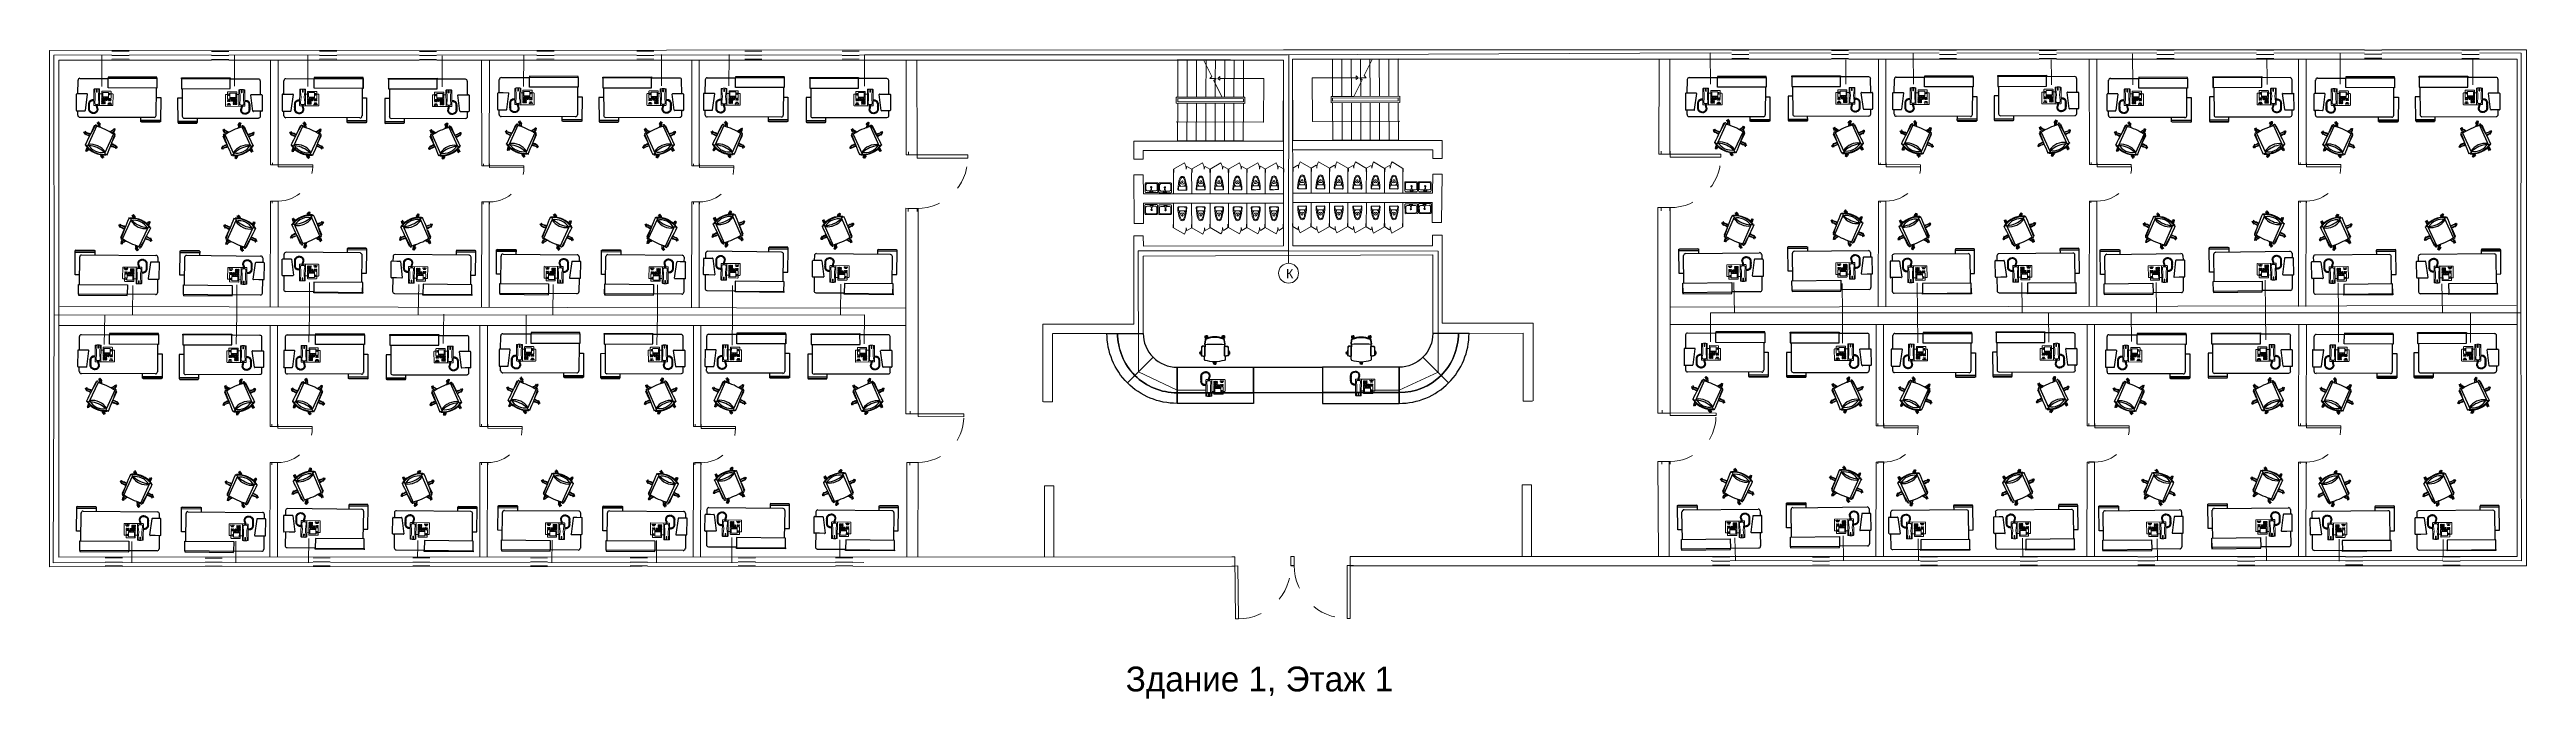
# Paper-space layout 'office1 floor1' of a CAD drawing. Header units: inches. Extents: x 0.3 to 10.8, y 1.4 to 4.2.
import ezdxf
from ezdxf.enums import TextEntityAlignment as Align

# ---------------------------------------------------------------- set-up
doc = ezdxf.new("R2010")
doc.units = ezdxf.units.IN
doc.header["$MEASUREMENT"] = 0
doc.set_wipeout_variables(frame=1)
doc.linetypes.add('DASHED', pattern=[0.75, 0.5, -0.25])
doc.layers.get('0').update_dxf_attribs({"lineweight": 0})
for name, color, linetype, lineweight in [('7', 4, 'Continuous', 5), ('_Стены', 7, 'Continuous', 30), ('door', 7, 'Continuous', 5), ('EQUI', 3, 'Continuous', 0), ('EQUIP', 3, 'Continuous', 0), ('WALL 1 100', 250, 'Continuous', 9), ('окно', 7, 'Continuous', 9), ('провода', 1, 'Continuous', 5)]:
    doc.layers.add(name, color=color, linetype=linetype, lineweight=lineweight)
doc.layers.add('_Маскировка', color=7, linetype='Continuous', lineweight=0, true_color=0xffffff)
doc.layers.add('DOOR WINDOW 1 100', color=7, linetype='Continuous', lineweight=5, true_color=0x666666)
doc.layers.add('linecad.com', color=7, linetype='Continuous')
doc.styles.add('APLUS', font='Arial.ttf', dxfattribs={"width": 0.6})
doc.styles.add('DIM_FONT', font='TXT.shx', dxfattribs={"width": 0.8})
doc.styles.add('SS Projects_100_notes', font='', dxfattribs={"height": 0.4})
doc.styles.get('SS Projects_100_notes').set_extended_font_data('Bahnschrift')

# ---------------------------------------------------------------- blocks, each defined once
blk = doc.blocks.new('IP PHONE')
at = {"layer": 'EQUI'}
blk.add_line((-49, 0), (36, 0), dxfattribs=at)
for points in [[(-61, 92), (-65, 92, 0.414214), (-68, 89), (-68, 2, 0.414214), (-65, 0), (-55, 0)], [(-36, 0), (-36, 89, 0.414214), (-38, 92), (-43, 92)], [(36, 0, 0.414214), (38, 2), (38, 62, 0.414214), (36, 65), (27, 65)]]:
    blk.add_lwpolyline(points, format="xyb", dxfattribs=at)
for points in [[(-46, 93, -0.414214), (-40, 86), (-40, 78, 0.089443), (-40, 19), (-40, 13, -0.414214), (-46, 7), (-57, 7, -0.414214), (-63, 13), (-63, 19, 0.089443), (-63, 78), (-63, 86, -0.414214), (-57, 93)], [(-49, 88), (-49, 77, -0.414214), (-51, 75), (-51, 75, -0.414214), (-53, 77), (-53, 88, -0.414214), (-51, 89), (-51, 89, -0.414214)], [(24, 39, 0.414214), (27, 42), (27, 78, 0.414214), (24, 80), (-22, 80, 0.414214), (-24, 78), (-24, 42, 0.414214), (-22, 39), (-1, 39), (-1, 32, 1), (7, 32), (7, 39)], [(-18, 73, 0.414214), (-19, 72), (-19, 50, 0.414214), (-18, 49), (13, 49, 0.414214), (14, 50), (14, 72, 0.414214), (13, 73)], [(-17, 47, 0.414214), (-18, 46), (-18, 45, 0.414214), (-17, 44), (-13, 44, 0.414214), (-12, 45), (-12, 46, 0.414214), (-13, 47)], [(-8, 47, 0.414214), (-9, 46), (-9, 45, 0.414214), (-8, 44), (-4, 44, 0.414214), (-3, 45), (-3, 46, 0.414214), (-4, 47)], [(1, 47, 0.414214), (0, 46), (0, 45, 0.414214), (1, 44), (4, 44, 0.414214), (5, 45), (5, 46, 0.414214), (4, 47)], [(6, 39), (6, 32, -1), (1, 32), (1, 39, -1)], [(10, 47, 0.414214), (9, 46), (9, 45, 0.414214), (10, 44), (13, 44, 0.414214), (14, 45), (14, 46, 0.414214), (13, 47)], [(14, 35, 0.414214), (13, 34), (13, 33, 0.414214), (14, 32), (17, 32, 0.414214), (18, 33), (18, 34, 0.414214), (17, 35)], [(14, 29, 0.414214), (13, 28), (13, 28, 0.414214), (14, 27), (17, 27, 0.414214), (18, 28), (18, 28, 0.414214), (17, 29)], [(15, 16), (25, 16, -0.414214), (26, 15), (26, 15, -0.414214), (25, 14), (15, 14, -0.414214), (14, 15), (14, 15, -0.414214)], [(23, 35, 0.414214), (22, 34), (22, 33, 0.414214), (23, 32), (26, 32, 0.414214), (27, 33), (27, 34, 0.414214), (26, 35)], [(23, 29, 0.414214), (22, 28), (22, 28, 0.414214), (23, 27), (26, 27, 0.414214), (27, 28), (27, 28, 0.414214), (26, 29)]]:
    blk.add_lwpolyline(points, format="xyb", close=True, dxfattribs=at)
blk.add_lwpolyline([(-24, 65), (-36, 65)], dxfattribs=at)
for points in [[(2, 39), (4, 39), (3, 41)], [(4, 33), (2, 33), (3, 31)]]:
    blk.add_lwpolyline(points, close=True, dxfattribs=at)
for centre, radius in [((-22, 35), 2.62), ((-22, 27), 2.62), ((-22, 19), 2.62), ((-22, 12), 2.62), ((-15, 35), 2.62), ((-15, 27), 2.62), ((-15, 19), 2.62), ((-15, 12), 2.62), ((-7, 35), 2.62), ((-7, 27), 2.62), ((-7, 19), 2.62), ((-7, 12), 2.62), ((12, 8), 1.7), ((20, 67), 1.7), ((20, 61), 1.7), ((20, 30), 1.7), ((20, 8), 1.7), ((28, 8), 1.7)]:
    blk.add_circle(centre, radius, dxfattribs=at)
at = {"layer": 'EQUIP', "extrusion": (2.1929e-12, 1, 0)}
blk.add_line((-97, 10), (-92, 10), dxfattribs=at)
at = {"layer": 'EQUIP', "extrusion": (-1.86217e-12, -1, 0)}
blk.add_line((-92, 8), (-97, 8), dxfattribs=at)
at = {"layer": 'EQUIP', "extrusion": (-0.34202, -0.939693, 0)}
blk.add_line((-91, 15), (-96, 16), dxfattribs=at)
at = {"layer": 'EQUIP', "extrusion": (0.173648, 0.984808, 0)}
blk.add_line((-96, 14), (-92, 13), dxfattribs=at)
at = {"layer": 'EQUIP', "extrusion": (-0.173648, -0.984808, 0)}
blk.add_line((-92, 11), (-96, 12), dxfattribs=at)
at = {"layer": 'EQUIP', "extrusion": (0.34202, 0.939693, 0)}
blk.add_line((-95, 18), (-91, 16), dxfattribs=at)
at = {"layer": 'EQUIP', "extrusion": (0, 0, -1)}
for p, q in [((-90, 17), (-94, 20)), ((-93, 21), (-89, 19)), ((-88, 20), (-92, 23)), ((-91, 24), (-87, 21)), ((-86, 23), (-89, 26)), ((-88, 27), (-85, 24))]:
    blk.add_line(p, q, dxfattribs=at)
at = {"layer": 'EQUIP', "extrusion": (-0.866025, -0.5, 0)}
blk.add_line((-84, 24), (-86, 28), dxfattribs=at)
at = {"layer": 'EQUIP', "extrusion": (0.866025, 0.5, 0)}
blk.add_line((-85, 29), (-82, 25), dxfattribs=at)
at = {"layer": 'EQUIP', "extrusion": (-0.939693, -0.34202, 0)}
blk.add_line((-81, 26), (-82, 30), dxfattribs=at)
at = {"layer": 'EQUIP', "extrusion": (0.939693, 0.34202, 0)}
blk.add_line((-81, 31), (-79, 27), dxfattribs=at)
at = {"layer": 'EQUIP', "extrusion": (-0.984808, -0.173648, 0)}
blk.add_line((-78, 27), (-79, 31), dxfattribs=at)
at = {"layer": 'EQUIP', "extrusion": (0.984808, 0.173648, 0)}
blk.add_line((-77, 32), (-76, 27), dxfattribs=at)
at = {"layer": 'EQUIP'}
for p, q in [((-75, 27), (-75, 27, 3)), ((-54, 1), (-52, 2)), ((-76, -38), (-75, -40)), ((-73, -39), (-73, -40)), ((-71, -39), (-70, -41)), ((-68, -39), (-67, -40)), ((-66, -38), (-65, -40)), ((-63, -38), (-62, -39)), ((-61, -37), (-59, -38)), ((-59, -36), (-57, -37)), ((-56, -34), (-54, -35)), ((-55, -33), (-52, -33)), ((-54, -2), (-52, -1)), ((-53, -31), (-51, -31)), ((-52, -28), (-49, -28)), ((-51, -26), (-48, -25)), ((-50, -13), (-49, -12)), ((-50, -16), (-48, -14)), ((-50, -21), (-48, -20)), ((-50, -23), (-48, -23)), ((-49, -18), (-48, -17)), ((-45, -19), (-47, -21)), ((-45, -23), (-47, -24))]:
    blk.add_line(p, q, dxfattribs=at)
for points in [[(-97, 10, 3), (-97, 10, 0)], [(-97, 8, 3), (-97, 8, 0)], [(-96, 16, 3), (-96, 16, 0)], [(-96, 14, 3), (-96, 14, 0)], [(-96, 12, 0), (-96, 12, 3)], [(-95, 18, 3), (-95, 18, 0)], [(-94, 20, 3), (-94, 20, 0)], [(-93, 21, 3), (-93, 21, 0)], [(-92, 23, 3), (-92, 23, 0)], [(-92, 11, 3), (-92, 11, 0)], [(-92, 8, 3), (-92, 8, 0)], [(-91, 24, 3), (-91, 24, 0)], [(-91, 15, 0), (-91, 15, 3)], [(-90, 17, 3), (-90, 17, 0)], [(-89, 26, 0), (-89, 26, 3)], [(-88, 27, 0), (-88, 27, 3)], [(-88, 20, 0), (-88, 20, 3)], [(-86, 28, 3), (-86, 28, 0)], [(-86, 23, 3), (-86, 23, 0)], [(-85, 29, 3), (-85, 29, 0)], [(-84, 24, 0), (-84, 24, 3)], [(-82, 30, 3), (-82, 30, 0)], [(-81, 31, 0), (-81, 31, 3)], [(-81, 26, 3), (-81, 26, 0)], [(-79, 31, 3), (-79, 31, 0)], [(-78, 27, 0), (-78, 27, 3)], [(-77, 32, 3), (-77, 32, 0)]]:
    blk.add_polyline3d(points, dxfattribs=at)
at = {"layer": 'EQUIP', "extrusion": (0, 0, -1)}
for centre, major_axis, start_param, end_param in [((-96, 13), (-0.583, 0.583), 4.101524, 7.243116), ((-97, 9), (-0.583, 0.583), 3.926991, 7.068583), ((-95, 17), (0.583, 0.583), 2.70526, 5.846853), ((-94, 20), (-0.583, 0.583), 4.45059, 7.592182), ((-91, 24), (0.583, 0.583), 3.054326, 6.195919), ((-92, 12), (-0.583, 0.583), 0.959931, 4.101524), ((-92, 9), (-0.583, 0.583), 0.785398, 3.926991), ((-91, 15), (0.583, 0.583), -0.436332, 2.70526), ((-90, 18), (-0.583, 0.583), 1.308997, 4.45059), ((-89, 27), (-0.583, 0.583), 4.799655, 7.941248), ((-88, 21), (-0.583, 0.583), 1.48353, 4.625123), ((-85, 29), (-0.583, 0.583), 4.974188, 8.115781), ((-86, 23), (-0.583, 0.583), 1.658063, 4.799655), ((-83, 25), (-0.583, 0.583), 1.832596, 4.974188), ((-82, 31), (-0.583, 0.583), 5.148721, 8.290314), ((-80, 26), (-0.583, 0.583), 2.007129, 5.148721), ((-78, 32), (-0.583, 0.583), 5.323254, 8.464847), ((-77, 27), (-0.583, 0.583), 2.181662, 5.323254)]:
    blk.add_ellipse(centre, major_axis=major_axis, ratio=1, start_param=start_param, end_param=end_param, dxfattribs=at)
at = {"layer": 'EQUIP'}
for centre, major_axis, start_param, end_param in [((-54, 0), (-0.583, 0.583), -0.385661, 0.739792), ((-54, 3), (-0.583, 0.583), -0.385661, 0.388895), ((-54, -3), (0.583, 0.583), 1.185135, 2.416096)]:
    blk.add_ellipse(centre, major_axis=major_axis, ratio=1, start_param=start_param, end_param=end_param, dxfattribs=at)
for points, weights, degree, knots in [([(-93, 15), (-95, 15), (-96, 14), (-97, 14), (-97, 13)], [1, 1, 1, 0.786151692981, 1], 2, [0, 0, 0, 1, 1, 2.332478, 2.332478, 2.332478]), ([(-92, 13, 3), (-92, 13, 1), (-92, 13), (-92, 13, 1), (-92, 13, 3), (-91, 13, 3), (-91, 12, 3), (-91, 11, 3), (-92, 11, 3), (-94, 12, 3), (-96, 12, 3), (-97, 12, 3), (-97, 13, 3), (-97, 14, 3), (-96, 14, 3), (-94, 13, 3), (-92, 13, 3), (-91, 13, 3), (-91, 12, 3), (-91, 11, 3), (-92, 11, 3), (-94, 12, 3), (-96, 12, 3), (-97, 12, 3), (-97, 13, 3), (-97, 14, 3), (-96, 14, 3), (-94, 13, 3), (-92, 13, 3)], [1, 1, 1, 1, 1, 0.707106781187, 1, 0.707106781187, 1, 1, 1, 0.707106781187, 1, 0.707106781187, 1, 1, 1, 0.707106781187, 1, 0.707106781187, 1, 1, 1, 0.707106781187, 1, 0.707106781187, 1, 1, 1], 2, [0, 0, 0, 1, 1, 2, 2, 3.570796, 3.570796, 5.141593, 5.141593, 6.141593, 6.141593, 7.712389, 7.712389, 9.283185, 9.283185, 10.283185, 10.283185, 11.853982, 11.853982, 13.424778, 13.424778, 14.424778, 14.424778, 15.995574, 15.995574, 17.566371, 17.566371, 18.566371, 18.566371, 18.566371]), ([(-94, 12), (-95, 11), (-97, 10), (-98, 10), (-97, 9)], [1, 1, 1, 0.786151692996, 1], 2, [0, 0, 0, 1, 1, 2.332478, 2.332478, 2.332478]), ([(-92, 10, 3), (-92, 10, 1), (-92, 10), (-92, 10, 1), (-92, 10, 3), (-92, 10, 3), (-91, 9, 3), (-91, 9, 3), (-91, 9, 3), (-92, 8, 3), (-92, 8, 3), (-94, 8, 3), (-97, 8, 3), (-97, 8, 3), (-97, 9, 3), (-97, 10, 3), (-97, 10, 3), (-94, 10, 3), (-92, 10, 3), (-91, 10, 3), (-91, 9, 3), (-91, 8, 3), (-92, 8, 3), (-94, 8, 3), (-97, 8, 3), (-97, 8, 3), (-97, 9, 3), (-97, 10, 3), (-97, 10, 3), (-94, 10, 3), (-92, 10, 3)], [1, 1, 1, 1, 1, 0.866025403784, 1, 0.866025403784, 1, 0.866025403784, 1, 1, 1, 0.707106781187, 1, 0.707106781187, 1, 1, 1, 0.707106781187, 1, 0.707106781187, 1, 1, 1, 0.707106781187, 1, 0.707106781187, 1, 1, 1], 2, [0, 0, 0, 1, 1, 2, 2, 3.047198, 3.047198, 4.094395, 4.094395, 5.141593, 5.141593, 6.141593, 6.141593, 7.712389, 7.712389, 9.283185, 9.283185, 10.283185, 10.283185, 11.853982, 11.853982, 13.424778, 13.424778, 14.424778, 14.424778, 15.995574, 15.995574, 17.566371, 17.566371, 18.566371, 18.566371, 18.566371]), ([(-95, 8), (-96, 8), (-97, 7), (-98, 7), (-97, 6)], [1, 1, 1, 0.786151691907, 1], 2, [0, 0, 0, 1, 1, 2.332478, 2.332478, 2.332478]), ([(-97, 5), (-94, 5), (-92, 5), (-91, 5), (-91, 6), (-91, 7), (-92, 7), (-94, 7), (-97, 7), (-97, 7), (-97, 6), (-97, 5), (-97, 5)], [1, 1, 1, 0.707106781187, 1, 0.707106781187, 1, 1, 1, 0.707106781187, 1, 0.707106781187, 1], 2, [0, 0, 0, 1, 1, 2.570796, 2.570796, 4.141593, 4.141593, 5.141593, 5.141593, 6.712389, 6.712389, 8.283185, 8.283185, 8.283185]), ([(-95, 5), (-96, 5), (-97, 4), (-98, 4), (-97, 3)], [1, 1, 1, 0.786151691907, 1], 2, [0, 0, 0, 1, 1, 2.332478, 2.332478, 2.332478]), ([(-97, 2), (-94, 2), (-92, 2), (-91, 2), (-91, 3), (-91, 4), (-92, 4), (-94, 4), (-97, 4), (-97, 4), (-97, 3), (-97, 2), (-97, 2)], [1, 1, 1, 0.707106781187, 1, 0.707106781187, 1, 1, 1, 0.707106781187, 1, 0.707106781187, 1], 2, [0, 0, 0, 1, 1, 2.570796, 2.570796, 4.141593, 4.141593, 5.141593, 5.141593, 6.712389, 6.712389, 8.283185, 8.283185, 8.283185]), ([(-95, 2), (-96, 2), (-97, 1), (-98, 1), (-97, 1)], [1, 1, 1, 0.786151691907, 1], 2, [0, 0, 0, 1, 1, 2.332478, 2.332478, 2.332478]), ([(-97, 0), (-94, 0), (-92, 0), (-91, 0), (-91, 0), (-91, 1), (-92, 1), (-94, 1), (-97, 1), (-97, 1), (-97, 0), (-97, 0), (-97, 0)], [1, 1, 1, 0.707106781187, 1, 0.707106781187, 1, 1, 1, 0.707106781187, 1, 0.707106781187, 1], 2, [0, 0, 0, 1, 1, 2.570796, 2.570796, 4.141593, 4.141593, 5.141593, 5.141593, 6.712389, 6.712389, 8.283185, 8.283185, 8.283185]), ([(-91, 16, 3), (-91, 16, 1), (-91, 16), (-91, 16, 1), (-91, 16, 3), (-90, 16, 3), (-90, 15, 3), (-91, 14, 3), (-91, 15, 3), (-93, 15, 3), (-96, 16, 3), (-96, 16, 3), (-96, 17, 3), (-96, 18, 3), (-95, 18, 3), (-93, 17, 3), (-91, 16, 3), (-90, 16, 3), (-90, 15, 3), (-91, 14, 3), (-91, 15, 3), (-93, 15, 3), (-96, 16, 3), (-96, 16, 3), (-96, 17, 3), (-96, 18, 3), (-95, 18, 3), (-93, 17, 3), (-91, 16, 3)], [1, 1, 1, 1, 1, 0.707106781187, 1, 0.707106781187, 1, 1, 1, 0.707106781187, 1, 0.707106781187, 1, 1, 1, 0.707106781187, 1, 0.707106781187, 1, 1, 1, 0.707106781187, 1, 0.707106781187, 1, 1, 1], 2, [0, 0, 0, 1, 1, 2, 2, 3.570796, 3.570796, 5.141593, 5.141593, 6.141593, 6.141593, 7.712389, 7.712389, 9.283185, 9.283185, 10.283185, 10.283185, 11.853982, 11.853982, 13.424778, 13.424778, 14.424778, 14.424778, 15.995574, 15.995574, 17.566371, 17.566371, 18.566371, 18.566371, 18.566371]), ([(-92, 18), (-93, 18), (-95, 18), (-96, 18), (-96, 17)], [1, 1, 1, 0.786151692965, 1], 2, [0, 0, 0, 1, 1, 2.332478, 2.332478, 2.332478]), ([(-90, 21), (-92, 21), (-93, 22), (-94, 22), (-94, 21)], [1, 1, 1, 0.786151692949, 1], 2, [0, 0, 0, 1, 1, 2.332478, 2.332478, 2.332478]), ([(-89, 19, 3), (-89, 19, 1), (-89, 19), (-89, 19, 1), (-89, 19, 3), (-89, 18, 3), (-89, 18, 3), (-89, 17, 3), (-90, 17, 3), (-92, 19, 3), (-94, 20, 3), (-95, 20, 3), (-94, 21, 3), (-94, 22, 3), (-93, 21, 3), (-91, 20, 3), (-89, 19, 3), (-89, 18, 3), (-89, 18, 3), (-89, 17, 3), (-90, 17, 3), (-92, 19, 3), (-94, 20, 3), (-95, 20, 3), (-94, 21, 3), (-94, 22, 3), (-93, 21, 3), (-91, 20, 3), (-89, 19, 3)], [1, 1, 1, 1, 1, 0.707106781187, 1, 0.707106781187, 1, 1, 1, 0.707106781187, 1, 0.707106781187, 1, 1, 1, 0.707106781187, 1, 0.707106781187, 1, 1, 1, 0.707106781187, 1, 0.707106781187, 1, 1, 1], 2, [0, 0, 0, 1, 1, 2, 2, 3.570796, 3.570796, 5.141593, 5.141593, 6.141593, 6.141593, 7.712389, 7.712389, 9.283185, 9.283185, 10.283185, 10.283185, 11.853982, 11.853982, 13.424778, 13.424778, 14.424778, 14.424778, 15.995574, 15.995574, 17.566371, 17.566371, 18.566371, 18.566371, 18.566371]), ([(-94, 10), (-93, 10), (-92, 11), (-91, 11), (-91, 12)], [1, 1, 1, 0.835008954375, 1], 2, [0, 0, 0, 1, 1, 2.165295, 2.165295, 2.165295]), ([(-94, 7), (-93, 7), (-92, 8), (-91, 8), (-91, 9)], [1, 1, 1, 0.786151692996, 1], 2, [0, 0, 0, 1, 1, 2.332478, 2.332478, 2.332478]), ([(-94, 4), (-93, 5), (-92, 5), (-91, 5), (-91, 6)], [1, 1, 1, 0.782764060815, 1], 2, [0, 0, 0, 1, 1, 2.343403, 2.343403, 2.343403]), ([(-94, 1), (-93, 2), (-92, 2), (-91, 2), (-91, 3)], [1, 1, 1, 0.782764060816, 1], 2, [0, 0, 0, 1, 1, 2.343403, 2.343403, 2.343403]), ([(-94, -2), (-93, -1), (-92, -1), (-91, 0), (-91, 0)], [1, 1, 1, 0.782764060815, 1], 2, [0, 0, 0, 1, 1, 2.343403, 2.343403, 2.343403]), ([(-93, 13), (-92, 14), (-91, 14), (-91, 14), (-91, 15)], [1, 1, 1, 0.835008954362, 1], 2, [0, 0, 0, 1, 1, 2.165295, 2.165295, 2.165295]), ([(-87, 21, 3), (-87, 21, 1), (-87, 21), (-87, 21, 1), (-87, 21, 3), (-87, 21, 3), (-87, 20, 3), (-88, 20, 3), (-88, 20, 3), (-90, 22, 3), (-92, 23, 3), (-92, 24, 3), (-92, 24, 3), (-91, 25, 3), (-91, 24, 3), (-89, 23, 3), (-87, 21, 3), (-87, 21, 3), (-87, 20, 3), (-88, 20, 3), (-88, 20, 3), (-90, 22, 3), (-92, 23, 3), (-92, 24, 3), (-92, 24, 3), (-91, 25, 3), (-91, 24, 3), (-89, 23, 3), (-87, 21, 3)], [1, 1, 1, 1, 1, 0.707106781187, 1, 0.707106781187, 1, 1, 1, 0.707106781187, 1, 0.707106781187, 1, 1, 1, 0.707106781187, 1, 0.707106781187, 1, 1, 1, 0.707106781187, 1, 0.707106781187, 1, 1, 1], 2, [0, 0, 0, 1, 1, 2, 2, 3.570796, 3.570796, 5.141593, 5.141593, 6.141593, 6.141593, 7.712389, 7.712389, 9.283185, 9.283185, 10.283185, 10.283185, 11.853982, 11.853982, 13.424778, 13.424778, 14.424778, 14.424778, 15.995574, 15.995574, 17.566371, 17.566371, 18.566371, 18.566371, 18.566371]), ([(-87, 24), (-89, 24), (-91, 25), (-92, 25), (-92, 24)], [1, 1, 1, 0.786151692935, 1], 2, [0, 0, 0, 1, 1, 2.332478, 2.332478, 2.332478]), ([(-92, 17), (-91, 17), (-90, 17), (-90, 17), (-89, 17)], [1, 1, 1, 0.835008954348, 1], 2, [0, 0, 0, 1, 1, 2.165295, 2.165295, 2.165295]), ([(-91, 20), (-90, 20), (-88, 20), (-88, 20), (-88, 20)], [1, 1, 1, 0.835008954335, 1], 2, [0, 0, 0, 1, 1, 2.165295, 2.165295, 2.165295]), ([(-85, 26), (-86, 27), (-88, 28), (-88, 28), (-89, 27)], [1, 1, 1, 0.786151692925, 1], 2, [0, 0, 0, 1, 1, 2.332478, 2.332478, 2.332478]), ([(-85, 24, 3), (-85, 24, 1), (-85, 24), (-85, 24, 1), (-85, 24, 3), (-84, 23, 3), (-85, 22, 3), (-86, 22, 3), (-86, 23, 3), (-88, 24, 3), (-89, 26, 3), (-90, 27, 3), (-89, 27, 3), (-88, 28, 3), (-88, 27, 3), (-86, 25, 3), (-85, 24, 3), (-84, 23, 3), (-85, 22, 3), (-86, 22, 3), (-86, 23, 3), (-88, 24, 3), (-89, 26, 3), (-90, 27, 3), (-89, 27, 3), (-88, 28, 3), (-88, 27, 3), (-86, 25, 3), (-85, 24, 3)], [1, 1, 1, 1, 1, 0.707106781187, 1, 0.707106781187, 1, 1, 1, 0.707106781187, 1, 0.707106781187, 1, 1, 1, 0.707106781187, 1, 0.707106781187, 1, 1, 1, 0.707106781187, 1, 0.707106781187, 1, 1, 1], 2, [0, 0, 0, 1, 1, 2, 2, 3.570796, 3.570796, 5.141593, 5.141593, 6.141593, 6.141593, 7.712389, 7.712389, 9.283185, 9.283185, 10.283185, 10.283185, 11.853982, 11.853982, 13.424778, 13.424778, 14.424778, 14.424778, 15.995574, 15.995574, 17.566371, 17.566371, 18.566371, 18.566371, 18.566371]), ([(-89, 22), (-87, 22), (-86, 22), (-86, 22), (-86, 22)], [1, 1, 1, 0.835008954325, 1], 2, [0, 0, 0, 1, 1, 2.165295, 2.165295, 2.165295]), ([(-82, 25, 3), (-82, 25, 1), (-82, 25), (-82, 25, 1), (-82, 25, 3), (-82, 25, 3), (-82, 24, 3), (-82, 24, 3), (-83, 24, 3), (-83, 24, 3), (-84, 24, 3), (-85, 26, 3), (-86, 28, 3), (-86, 29, 3), (-86, 30, 3), (-85, 30, 3), (-85, 29, 3), (-83, 27, 3), (-82, 25, 3), (-82, 25, 3), (-83, 24, 3), (-83, 24, 3), (-84, 24, 3), (-85, 26, 3), (-86, 28, 3), (-86, 29, 3), (-86, 29, 3), (-86, 30, 3), (-85, 30, 3), (-85, 30, 3), (-85, 29, 3), (-83, 27, 3), (-82, 25, 3)], [1, 1, 1, 1, 1, 0.866025403784, 1, 0.866025403784, 1, 0.866025403784, 1, 1, 1, 0.707106781187, 1, 0.707106781187, 1, 1, 1, 0.707106781187, 1, 0.707106781187, 1, 1, 1, 0.866025403784, 1, 0.866025403784, 1, 0.866025403784, 1, 1, 1], 2, [0, 0, 0, 1, 1, 2, 2, 3.047198, 3.047198, 4.094395, 4.094395, 5.141593, 5.141593, 6.141593, 6.141593, 7.712389, 7.712389, 9.283185, 9.283185, 10.283185, 10.283185, 11.853982, 11.853982, 13.424778, 13.424778, 14.424778, 14.424778, 15.471976, 15.471976, 16.519173, 16.519173, 17.566371, 17.566371, 18.566371, 18.566371, 18.566371]), ([(-86, 25), (-85, 24), (-84, 24), (-83, 24), (-83, 24)], [1, 1, 1, 0.835008954319, 1], 2, [0, 0, 0, 1, 1, 2.165295, 2.165295, 2.165295]), ([(-81, 28), (-83, 29), (-84, 30), (-85, 30), (-85, 30)], [1, 1, 1, 0.78615169292, 1], 2, [0, 0, 0, 1, 1, 2.332478, 2.332478, 2.332478]), ([(-83, 27), (-82, 26), (-81, 26), (-81, 25), (-80, 25)], [1, 1, 1, 0.835008954318, 1], 2, [0, 0, 0, 1, 1, 2.165295, 2.165295, 2.165295]), ([(-79, 27, 3), (-79, 27, 1), (-79, 27), (-79, 27, 1), (-79, 27, 3), (-79, 26, 3), (-80, 25, 3), (-81, 25, 3), (-81, 26, 3), (-82, 28, 3), (-82, 30, 3), (-83, 31, 3), (-82, 31, 3), (-81, 32, 3), (-81, 31, 3), (-80, 29, 3), (-79, 27, 3), (-79, 26, 3), (-79, 26, 3), (-80, 25, 3), (-80, 25, 3), (-81, 26, 3), (-81, 26, 3), (-82, 28, 3), (-82, 30, 3), (-83, 31, 3), (-82, 31, 3), (-81, 32, 3), (-81, 31, 3), (-80, 29, 3), (-79, 27, 3)], [1, 1, 1, 1, 1, 0.707106781187, 1, 0.707106781187, 1, 1, 1, 0.707106781187, 1, 0.707106781187, 1, 1, 1, 0.866025403784, 1, 0.866025403784, 1, 0.866025403784, 1, 1, 1, 0.707106781187, 1, 0.707106781187, 1, 1, 1], 2, [0, 0, 0, 1, 1, 2, 2, 3.570796, 3.570796, 5.141593, 5.141593, 6.141593, 6.141593, 7.712389, 7.712389, 9.283185, 9.283185, 10.283185, 10.283185, 11.330383, 11.330383, 12.37758, 12.37758, 13.424778, 13.424778, 14.424778, 14.424778, 15.995574, 15.995574, 17.566371, 17.566371, 18.566371, 18.566371, 18.566371]), ([(-78, 29), (-79, 30), (-81, 31), (-81, 32), (-82, 31)], [1, 1, 1, 0.786151692921, 1], 2, [0, 0, 0, 1, 1, 2.332478, 2.332478, 2.332478]), ([(-80, 28), (-79, 27), (-78, 27), (-78, 26), (-77, 26)], [1, 1, 1, 0.83500895432, 1], 2, [0, 0, 0, 1, 1, 2.165295, 2.165295, 2.165295]), ([(-76, 27, 3), (-76, 27, 1), (-76, 27), (-76, 27, 1), (-76, 27, 3), (-76, 26, 3), (-77, 26, 3), (-78, 26, 3), (-78, 27, 3), (-78, 29, 3), (-79, 31, 3), (-79, 32, 3), (-78, 32, 3), (-77, 33, 3), (-77, 32, 3), (-77, 29, 3), (-76, 27, 3), (-76, 26, 3), (-77, 26, 3), (-78, 26, 3), (-78, 27, 3), (-78, 29, 3), (-79, 31, 3), (-79, 32, 3), (-78, 32, 3), (-77, 33, 3), (-77, 32, 3), (-77, 29, 3), (-76, 27, 3)], [1, 1, 1, 1, 1, 0.707106781187, 1, 0.707106781187, 1, 1, 1, 0.707106781187, 1, 0.707106781187, 1, 1, 1, 0.707106781187, 1, 0.707106781187, 1, 1, 1, 0.707106781187, 1, 0.707106781187, 1, 1, 1], 2, [0, 0, 0, 1, 1, 2, 2, 3.570796, 3.570796, 5.141593, 5.141593, 6.141593, 6.141593, 7.712389, 7.712389, 9.283185, 9.283185, 10.283185, 10.283185, 11.853982, 11.853982, 13.424778, 13.424778, 14.424778, 14.424778, 15.995574, 15.995574, 17.566371, 17.566371, 18.566371, 18.566371, 18.566371]), ([(-75, 29), (-76, 31), (-77, 32), (-77, 33), (-78, 32)], [1, 1, 1, 0.786151692928, 1], 2, [0, 0, 0, 1, 1, 2.332478, 2.332478, 2.332478]), ([(-76, 29), (-76, 28), (-75, 27), (-75, 27), (-74, 27)], [1, 1, 1, 0.835008954328, 1], 2, [0, 0, 0, 1, 1, 2.165295, 2.165295, 2.165295]), ([(-75, 32, 3), (-75, 32, 1), (-75, 32), (-75, 32, 1), (-75, 32, 3), (-75, 33, 3), (-74, 33, 3), (-73, 33, 3), (-73, 32, 3), (-73, 33, 3), (-74, 33, 3), (-75, 33, 3), (-75, 32, 3)], [1, 1, 1, 1, 1, 0.707106781187, 1, 0.707106781187, 1, 0.707106781187, 1, 0.707106781187, 1], 2, [0, 0, 0, 1, 1, 2, 2, 3.570796, 3.570796, 5.141593, 5.141593, 6.712389, 6.712389, 8.283185, 8.283185, 8.283185]), ([(-73, 32, 3), (-73, 32, 1), (-73, 32), (-73, 33), (-74, 33), (-75, 33), (-75, 32), (-75, 33), (-74, 33), (-73, 33), (-73, 32), (-73, 32, 1), (-73, 32, 3)], [1, 1, 1, 0.707106781187, 1, 0.707106781187, 1, 0.707106781187, 1, 0.707106781187, 1, 1, 1], 2, [0, 0, 0, 1, 1, 2.570796, 2.570796, 4.141593, 4.141593, 5.712389, 5.712389, 7.283185, 7.283185, 8.283185, 8.283185, 8.283185]), ([(-73, 27, 3), (-73, 30, 3), (-73, 32, 3), (-73, 30, 3), (-73, 27, 3), (-73, 27, 3), (-74, 27, 3), (-75, 27, 3), (-75, 27, 3), (-75, 30, 3), (-75, 32, 3), (-75, 30, 3), (-75, 27, 3), (-75, 27, 3), (-74, 27, 3), (-73, 27, 3), (-73, 27, 3)], [1, 1, 1, 1, 1, 0.707106781187, 1, 0.707106781187, 1, 1, 1, 1, 1, 0.707106781187, 1, 0.707106781187, 1], 2, [0, 0, 0, 1, 1, 2, 2, 3.570796, 3.570796, 5.141593, 5.141593, 6.141593, 6.141593, 7.141593, 7.141593, 8.712389, 8.712389, 10.283185, 10.283185, 10.283185]), ([(-73, 27, 3), (-73, 27, 1), (-73, 27), (-73, 30), (-73, 32), (-73, 30), (-73, 27), (-73, 27), (-74, 27), (-75, 27), (-75, 27), (-75, 30), (-75, 32), (-75, 30), (-75, 27), (-75, 27), (-74, 27), (-73, 27), (-73, 27), (-73, 27, 1), (-73, 27, 3)], [1, 1, 1, 1, 1, 1, 1, 0.707106781187, 1, 0.707106781187, 1, 1, 1, 1, 1, 0.707106781187, 1, 0.707106781187, 1, 1, 1], 2, [0, 0, 0, 1, 1, 2, 2, 3, 3, 4.570796, 4.570796, 6.141593, 6.141593, 7.141593, 7.141593, 8.141593, 8.141593, 9.712389, 9.712389, 11.283185, 11.283185, 12.283185, 12.283185, 12.283185]), ([(-72, 30), (-72, 31), (-73, 32), (-73, 33), (-74, 33)], [1, 1, 1, 0.786151692939, 1], 2, [0, 0, 0, 1, 1, 2.332478, 2.332478, 2.332478]), ([(-73, 29), (-72, 28), (-72, 27), (-72, 26), (-71, 27)], [1, 1, 1, 0.786151691851, 1], 2, [0, 0, 0, 1, 1, 2.332478, 2.332478, 2.332478]), ([(-72, 32), (-72, 30), (-72, 27), (-72, 27), (-71, 27), (-70, 27), (-70, 27), (-70, 30), (-70, 32), (-70, 33), (-71, 33), (-72, 33), (-72, 32)], [1, 1, 1, 0.707106781187, 1, 0.707106781187, 1, 1, 1, 0.707106781187, 1, 0.707106781187, 1], 2, [0, 0, 0, 1, 1, 2.570796, 2.570796, 4.141593, 4.141593, 5.141593, 5.141593, 6.712389, 6.712389, 8.283185, 8.283185, 8.283185]), ([(-71, 33), (-70, 33), (-70, 32), (-69, 32), (-69, 31), (-69, 30), (-68, 30), (-68, 30), (-68, 30)], [1, 0.786151692939, 1, 1, 1, 0.847202679916, 1, 1, 1], 2, [0, 0, 0, 1.332478, 1.332478, 2.332478, 2.332478, 3.452675, 3.452675, 3.877036, 3.877036, 3.877036]), ([(-70, 29), (-70, 29), (-70, 29), (-69, 29), (-68, 29)], [1, 0.929807311735, 1, 1, 1], 2, [0, 0, 0, 0.753815, 0.753815, 1.375486, 1.375486, 1.375486]), ([(-54, 2), (-52, 2), (-49, 2), (-48, 2), (-48, 2), (-48, 3), (-49, 3), (-52, 3), (-54, 3), (-55, 3), (-55, 2), (-55, 2), (-54, 2)], [1, 1, 1, 0.707106781187, 1, 0.707106781187, 1, 1, 1, 0.707106781187, 1, 0.707106781187, 1], 2, [0, 0, 0, 1, 1, 2.570796, 2.570796, 4.141593, 4.141593, 5.141593, 5.141593, 6.712389, 6.712389, 8.283185, 8.283185, 8.283185]), ([(-49, 0), (-52, 0), (-54, 0), (-55, 0), (-55, -1), (-55, -1), (-54, -1), (-52, -1), (-49, -1), (-49, -1), (-49, -1), (-48, -1), (-49, 0), (-49, 0), (-49, 0)], [1, 1, 1, 0.707106781187, 1, 0.707106781187, 1, 1, 1, 0.866025403784, 1, 0.866025403784, 1, 0.866025403784, 1], 2, [0, 0, 0, 1, 1, 2.570796, 2.570796, 4.141593, 4.141593, 5.141593, 5.141593, 6.18879, 6.18879, 7.235988, 7.235988, 8.283185, 8.283185, 8.283185]), ([(-54, 3), (-53, 4), (-53, 4), (-52, 4), (-52, 5), (-52, 6), (-52, 7)], [1, 1, 1, 0.847202679949, 1, 1, 1], 2, [0, 0, 0, 1, 1, 2.120197, 2.120197, 3.120197, 3.120197, 3.120197]), ([(-51, 3), (-51, 4), (-51, 4), (-51, 6), (-51, 7)], [1, 0.892086846809, 1, 1, 1], 2, [0, 0, 0, 0.937707, 0.937707, 1.937707, 1.937707, 1.937707]), ([(-51, 0), (-50, 1), (-49, 2), (-48, 2), (-48, 2)], [1, 1, 1, 0.786151691907, 1], 2, [0, 0, 0, 1, 1, 2.332478, 2.332478, 2.332478]), ([(-95, 0), (-96, -1), (-97, -1), (-98, -2), (-97, -2)], [1, 1, 1, 0.786151691907, 1], 2, [0, 0, 0, 1, 1, 2.332478, 2.332478, 2.332478]), ([(-97, -3), (-94, -3), (-92, -3), (-91, -3), (-91, -3), (-91, -2), (-92, -2), (-94, -2), (-97, -2), (-97, -2), (-97, -3), (-97, -3), (-97, -3)], [1, 1, 1, 0.707106781187, 1, 0.707106781187, 1, 1, 1, 0.707106781187, 1, 0.707106781187, 1], 2, [0, 0, 0, 1, 1, 2.570796, 2.570796, 4.141593, 4.141593, 5.141593, 5.141593, 6.712389, 6.712389, 8.283185, 8.283185, 8.283185]), ([(-95, -3), (-96, -4), (-97, -4), (-98, -5), (-97, -5)], [1, 1, 1, 0.786151691907, 1], 2, [0, 0, 0, 1, 1, 2.332478, 2.332478, 2.332478]), ([(-97, -6), (-94, -6), (-92, -6), (-91, -6), (-91, -5), (-91, -5), (-92, -5), (-94, -5), (-97, -5), (-97, -5), (-97, -5), (-97, -6), (-97, -6)], [1, 1, 1, 0.707106781187, 1, 0.707106781187, 1, 1, 1, 0.707106781187, 1, 0.707106781187, 1], 2, [0, 0, 0, 1, 1, 2.570796, 2.570796, 4.141593, 4.141593, 5.141593, 5.141593, 6.712389, 6.712389, 8.283185, 8.283185, 8.283185]), ([(-95, -6), (-96, -7), (-97, -7), (-98, -7), (-97, -8)], [1, 1, 1, 0.786151691907, 1], 2, [0, 0, 0, 1, 1, 2.332478, 2.332478, 2.332478]), ([(-97, -9), (-94, -9), (-92, -9), (-91, -9), (-91, -8), (-91, -7), (-92, -7), (-94, -7), (-97, -7), (-97, -7), (-97, -8), (-97, -9), (-97, -9)], [1, 1, 1, 0.707106781187, 1, 0.707106781187, 1, 1, 1, 0.707106781187, 1, 0.707106781187, 1], 2, [0, 0, 0, 1, 1, 2.570796, 2.570796, 4.141593, 4.141593, 5.141593, 5.141593, 6.712389, 6.712389, 8.283185, 8.283185, 8.283185]), ([(-95, -9), (-96, -10), (-97, -10), (-98, -10), (-97, -11)], [1, 1, 1, 0.786151691907, 1], 2, [0, 0, 0, 1, 1, 2.332478, 2.332478, 2.332478]), ([(-97, -12), (-94, -12), (-92, -12), (-91, -12), (-91, -11), (-91, -10), (-92, -10), (-94, -10), (-97, -10), (-97, -10), (-97, -11), (-97, -12), (-97, -12)], [1, 1, 1, 0.707106781187, 1, 0.707106781187, 1, 1, 1, 0.707106781187, 1, 0.707106781187, 1], 2, [0, 0, 0, 1, 1, 2.570796, 2.570796, 4.141593, 4.141593, 5.141593, 5.141593, 6.712389, 6.712389, 8.283185, 8.283185, 8.283185]), ([(-95, -12), (-96, -13), (-97, -13), (-98, -13), (-97, -14)], [1, 1, 1, 0.786151691907, 1], 2, [0, 0, 0, 1, 1, 2.332478, 2.332478, 2.332478]), ([(-97, -15), (-94, -15), (-92, -15), (-91, -15), (-91, -14), (-91, -13), (-92, -13), (-94, -13), (-97, -13), (-97, -13), (-97, -14), (-97, -15), (-97, -15)], [1, 1, 1, 0.707106781187, 1, 0.707106781187, 1, 1, 1, 0.707106781187, 1, 0.707106781187, 1], 2, [0, 0, 0, 1, 1, 2.570796, 2.570796, 4.141593, 4.141593, 5.141593, 5.141593, 6.712389, 6.712389, 8.283185, 8.283185, 8.283185]), ([(-95, -15), (-96, -15), (-97, -16), (-98, -16), (-97, -17)], [1, 1, 1, 0.786151691907, 1], 2, [0, 0, 0, 1, 1, 2.332478, 2.332478, 2.332478]), ([(-97, -18), (-94, -18), (-92, -18), (-91, -18), (-91, -17), (-91, -16), (-92, -16), (-94, -16), (-97, -16), (-97, -16), (-97, -17), (-97, -18), (-97, -18)], [1, 1, 1, 0.707106781187, 1, 0.707106781187, 1, 1, 1, 0.707106781187, 1, 0.707106781187, 1], 2, [0, 0, 0, 1, 1, 2.570796, 2.570796, 4.141593, 4.141593, 5.141593, 5.141593, 6.712389, 6.712389, 8.283185, 8.283185, 8.283185]), ([(-95, -18), (-96, -18), (-97, -19), (-98, -19), (-97, -20)], [1, 1, 1, 0.786151691907, 1], 2, [0, 0, 0, 1, 1, 2.332478, 2.332478, 2.332478]), ([(-97, -21), (-94, -21), (-92, -21), (-91, -21), (-91, -20), (-91, -19), (-92, -19), (-94, -19), (-97, -19), (-97, -19), (-97, -20), (-97, -21), (-97, -21)], [1, 1, 1, 0.707106781187, 1, 0.707106781187, 1, 1, 1, 0.707106781187, 1, 0.707106781187, 1], 2, [0, 0, 0, 1, 1, 2.570796, 2.570796, 4.141593, 4.141593, 5.141593, 5.141593, 6.712389, 6.712389, 8.283185, 8.283185, 8.283185]), ([(-94, -21), (-95, -22), (-97, -23), (-97, -23), (-97, -24)], [1, 1, 1, 0.786151691919, 1], 2, [0, 0, 0, 1, 1, 2.332478, 2.332478, 2.332478]), ([(-96, -25), (-94, -24), (-92, -24), (-91, -24), (-91, -23), (-91, -22), (-92, -22), (-94, -23), (-96, -23), (-97, -23), (-97, -24), (-97, -24), (-97, -24), (-96, -25), (-96, -25)], [1, 1, 1, 0.707106781187, 1, 0.707106781187, 1, 1, 1, 0.866025403784, 1, 0.866025403784, 1, 0.866025403784, 1], 2, [0, 0, 0, 1, 1, 2.570796, 2.570796, 4.141593, 4.141593, 5.141593, 5.141593, 6.18879, 6.18879, 7.235988, 7.235988, 8.283185, 8.283185, 8.283185]), ([(-93, -24), (-94, -25), (-96, -27), (-96, -27), (-96, -28)], [1, 1, 1, 0.786151691925, 1], 2, [0, 0, 0, 1, 1, 2.332478, 2.332478, 2.332478]), ([(-95, -28), (-92, -28), (-90, -27), (-90, -27), (-90, -26), (-90, -25), (-91, -25), (-93, -26), (-95, -27), (-96, -27), (-96, -28), (-95, -29), (-95, -28)], [1, 1, 1, 0.707106781187, 1, 0.707106781187, 1, 1, 1, 0.707106781187, 1, 0.707106781187, 1], 2, [0, 0, 0, 1, 1, 2.570796, 2.570796, 4.141593, 4.141593, 5.141593, 5.141593, 6.712389, 6.712389, 8.283185, 8.283185, 8.283185]), ([(-94, -5), (-93, -4), (-92, -4), (-91, -3), (-91, -3)], [1, 1, 1, 0.782764060816, 1], 2, [0, 0, 0, 1, 1, 2.343403, 2.343403, 2.343403]), ([(-94, -7), (-93, -7), (-92, -7), (-91, -6), (-91, -5)], [1, 1, 1, 0.782764060815, 1], 2, [0, 0, 0, 1, 1, 2.343403, 2.343403, 2.343403]), ([(-94, -10), (-93, -10), (-92, -9), (-91, -9), (-91, -8)], [1, 1, 1, 0.786151692996, 1], 2, [0, 0, 0, 1, 1, 2.332478, 2.332478, 2.332478]), ([(-94, -13), (-93, -13), (-92, -12), (-91, -12), (-91, -11)], [1, 1, 1, 0.786151692996, 1], 2, [0, 0, 0, 1, 1, 2.332478, 2.332478, 2.332478]), ([(-94, -16), (-93, -16), (-92, -15), (-91, -15), (-91, -14)], [1, 1, 1, 0.786151692996, 1], 2, [0, 0, 0, 1, 1, 2.332478, 2.332478, 2.332478]), ([(-94, -19), (-93, -19), (-92, -18), (-91, -18), (-91, -17)], [1, 1, 1, 0.786151692996, 1], 2, [0, 0, 0, 1, 1, 2.332478, 2.332478, 2.332478]), ([(-92, -27), (-93, -29), (-94, -30), (-94, -31), (-94, -31)], [1, 1, 1, 0.786151691926, 1], 2, [0, 0, 0, 1, 1, 2.332478, 2.332478, 2.332478]), ([(-93, -32), (-91, -31), (-89, -30), (-88, -29), (-88, -28), (-89, -28), (-89, -28), (-91, -29), (-93, -30), (-94, -31), (-94, -31), (-94, -32), (-93, -32), (-93, -32), (-93, -32)], [1, 1, 1, 0.707106781187, 1, 0.707106781187, 1, 1, 1, 0.866025403784, 1, 0.866025403784, 1, 0.866025403784, 1], 2, [0, 0, 0, 1, 1, 2.570796, 2.570796, 4.141593, 4.141593, 5.141593, 5.141593, 6.18879, 6.18879, 7.235988, 7.235988, 8.283185, 8.283185, 8.283185]), ([(-93, -23), (-93, -22), (-92, -22), (-92, -21), (-91, -21), (-91, -21), (-91, -20), (-91, -20), (-91, -20), (-91, -20)], [1, 1, 1, 1, 0.857434462005, 0.857434462005, 1, 1, 1, 1], 3, [0, 0, 0, 0, 1, 1, 1, 2.332478, 2.332478, 2.332478, 2.444978, 2.444978, 2.444978, 2.444978]), ([(-92, -26), (-92, -25), (-91, -25), (-91, -24), (-91, -24), (-91, -24), (-91, -23), (-91, -23), (-91, -23), (-91, -23)], [1, 1, 1, 1, 0.85743446201, 0.85743446201, 1, 1, 1, 1], 3, [0, 0, 0, 0, 1, 1, 1, 2.332478, 2.332478, 2.332478, 2.444978, 2.444978, 2.444978, 2.444978]), ([(-90, -30), (-91, -32), (-92, -34), (-92, -34), (-91, -35)], [1, 1, 1, 0.786151691922, 1], 2, [0, 0, 0, 1, 1, 2.332478, 2.332478, 2.332478]), ([(-91, -29), (-90, -28), (-90, -27), (-89, -27), (-90, -26)], [1, 1, 1, 0.753409553716, 1], 2, [0, 0, 0, 1, 1, 2.435129, 2.435129, 2.435129]), ([(-90, -35), (-88, -33), (-87, -32), (-86, -31), (-86, -31), (-87, -30), (-88, -31), (-89, -32), (-91, -34), (-92, -34), (-91, -35), (-91, -35), (-90, -35)], [1, 1, 1, 0.707106781187, 1, 0.707106781187, 1, 1, 1, 0.707106781187, 1, 0.707106781187, 1], 2, [0, 0, 0, 1, 1, 2.570796, 2.570796, 4.141593, 4.141593, 5.141593, 5.141593, 6.712389, 6.712389, 8.283185, 8.283185, 8.283185]), ([(-89, -32), (-88, -31), (-88, -30), (-88, -29), (-88, -29)], [1, 1, 1, 0.753409553709, 1], 2, [0, 0, 0, 1, 1, 2.435129, 2.435129, 2.435129]), ([(-88, -33), (-88, -35), (-89, -37), (-89, -37), (-88, -37)], [1, 1, 1, 0.786151691912, 1], 2, [0, 0, 0, 1, 1, 2.332478, 2.332478, 2.332478]), ([(-87, -38), (-86, -36), (-84, -34), (-84, -33), (-84, -33), (-85, -32), (-85, -33), (-87, -35), (-88, -36), (-89, -37), (-88, -38), (-87, -38), (-87, -38)], [1, 1, 1, 0.707106781187, 1, 0.707106781187, 1, 1, 1, 0.707106781187, 1, 0.707106781187, 1], 2, [0, 0, 0, 1, 1, 2.570796, 2.570796, 4.141593, 4.141593, 5.141593, 5.141593, 6.712389, 6.712389, 8.283185, 8.283185, 8.283185]), ([(-86, -34), (-86, -33), (-86, -32), (-86, -31), (-86, -31)], [1, 1, 1, 0.753409553697, 1], 2, [0, 0, 0, 1, 1, 2.435129, 2.435129, 2.435129]), ([(-83, -40), (-82, -38), (-81, -36), (-81, -35), (-82, -34), (-82, -34), (-83, -35), (-84, -37), (-85, -39), (-85, -39), (-85, -40), (-84, -40), (-83, -40)], [1, 1, 1, 0.707106781187, 1, 0.707106781187, 1, 1, 1, 0.707106781187, 1, 0.707106781187, 1], 2, [0, 0, 0, 1, 1, 2.570796, 2.570796, 4.141593, 4.141593, 5.141593, 5.141593, 6.712389, 6.712389, 8.283185, 8.283185, 8.283185]), ([(-85, -35), (-85, -37), (-85, -39), (-85, -39), (-85, -40)], [1, 1, 1, 0.786151691898, 1], 2, [0, 0, 0, 1, 1, 2.332478, 2.332478, 2.332478]), ([(-83, -36), (-83, -35), (-83, -34), (-83, -33), (-84, -33)], [1, 1, 1, 0.753409553681, 1], 2, [0, 0, 0, 1, 1, 2.435129, 2.435129, 2.435129]), ([(-80, -41), (-79, -39), (-78, -37), (-78, -36), (-79, -36), (-79, -35), (-80, -36), (-81, -38), (-82, -40), (-82, -41), (-81, -41), (-81, -42), (-80, -41)], [1, 1, 1, 0.707106781187, 1, 0.707106781187, 1, 1, 1, 0.707106781187, 1, 0.707106781187, 1], 2, [0, 0, 0, 1, 1, 2.570796, 2.570796, 4.141593, 4.141593, 5.141593, 5.141593, 6.712389, 6.712389, 8.283185, 8.283185, 8.283185]), ([(-82, -37), (-82, -39), (-82, -41), (-82, -41), (-81, -41)], [1, 1, 1, 0.78615169189, 1], 2, [0, 0, 0, 1, 1, 2.332478, 2.332478, 2.332478]), ([(-81, -38), (-81, -37), (-81, -36), (-81, -35), (-81, -35)], [1, 1, 1, 0.825288326665, 1], 2, [0, 0, 0, 1, 1, 2.200167, 2.200167, 2.200167]), ([(-77, -37), (-78, -39), (-79, -41), (-79, -42), (-79, -43), (-78, -43), (-77, -42), (-77, -40), (-76, -38), (-75, -38), (-76, -37), (-76, -37), (-76, -37), (-77, -37), (-77, -37)], [1, 1, 1, 0.707106781187, 1, 0.707106781187, 1, 1, 1, 0.866025403784, 1, 0.866025403784, 1, 0.866025403784, 1], 2, [0, 0, 0, 1, 1, 2.570796, 2.570796, 4.141593, 4.141593, 5.141593, 5.141593, 6.18879, 6.18879, 7.235988, 7.235988, 8.283185, 8.283185, 8.283185]), ([(-79, -39), (-79, -40), (-79, -42), (-79, -42), (-79, -43)], [1, 1, 1, 0.78615169189, 1], 2, [0, 0, 0, 1, 1, 2.332478, 2.332478, 2.332478]), ([(-78, -39), (-78, -38), (-78, -37), (-78, -36), (-78, -36)], [1, 1, 1, 0.849065802657, 1], 2, [0, 0, 0, 1, 1, 2.113164, 2.113164, 2.113164]), ([(-77, -40), (-77, -42), (-76, -43), (-76, -43), (-76, -43)], [1, 1, 1, 0.786151691877, 1], 2, [0, 0, 0, 1, 1, 2.332478, 2.332478, 2.332478]), ([(-75, -43), (-74, -41), (-73, -39), (-73, -38), (-74, -38), (-75, -37), (-75, -38), (-75, -40), (-76, -42), (-76, -43), (-76, -43), (-75, -44), (-75, -43)], [1, 1, 1, 0.707106781187, 1, 0.707106781187, 1, 1, 1, 0.707106781187, 1, 0.707106781187, 1], 2, [0, 0, 0, 1, 1, 2.570796, 2.570796, 4.141593, 4.141593, 5.141593, 5.141593, 6.712389, 6.712389, 8.283185, 8.283185, 8.283185]), ([(-74, -41), (-74, -42), (-73, -43), (-73, -44), (-72, -44)], [1, 1, 1, 0.786151691865, 1], 2, [0, 0, 0, 1, 1, 2.332478, 2.332478, 2.332478]), ([(-72, -43), (-71, -41), (-71, -39), (-71, -38), (-71, -38), (-72, -38), (-72, -39), (-73, -41), (-73, -43), (-73, -43), (-73, -44), (-73, -44), (-72, -44), (-72, -44), (-72, -43)], [1, 1, 1, 0.707106781187, 1, 0.707106781187, 1, 1, 1, 0.866025403784, 1, 0.866025403784, 1, 0.866025403784, 1], 2, [0, 0, 0, 1, 1, 2.570796, 2.570796, 4.141593, 4.141593, 5.141593, 5.141593, 6.18879, 6.18879, 7.235988, 7.235988, 8.283185, 8.283185, 8.283185]), ([(-71, -41), (-71, -42), (-70, -44), (-70, -44), (-69, -44)], [1, 1, 1, 0.786151691853, 1], 2, [0, 0, 0, 1, 1, 2.332478, 2.332478, 2.332478]), ([(-69, -43), (-68, -41), (-68, -39), (-68, -38), (-69, -38), (-70, -38), (-70, -39), (-70, -41), (-70, -43), (-70, -44), (-69, -44), (-69, -44), (-69, -43)], [1, 1, 1, 0.707106781187, 1, 0.707106781187, 1, 1, 1, 0.707106781187, 1, 0.707106781187, 1], 2, [0, 0, 0, 1, 1, 2.570796, 2.570796, 4.141593, 4.141593, 5.141593, 5.141593, 6.712389, 6.712389, 8.283185, 8.283185, 8.283185]), ([(-66, -43), (-66, -41), (-66, -38), (-66, -38), (-66, -38), (-67, -37), (-67, -38), (-68, -38), (-68, -38), (-67, -41), (-67, -43), (-67, -44), (-66, -44), (-65, -44), (-66, -43)], [1, 1, 1, 0.866025403784, 1, 0.866025403784, 1, 0.866025403784, 1, 1, 1, 0.707106781187, 1, 0.707106781187, 1], 2, [0, 0, 0, 1, 1, 2.047198, 2.047198, 3.094395, 3.094395, 4.141593, 4.141593, 5.141593, 5.141593, 6.712389, 6.712389, 8.283185, 8.283185, 8.283185]), ([(-68, -41), (-68, -42), (-67, -43), (-67, -44), (-66, -44)], [1, 1, 1, 0.786151691844, 1], 2, [0, 0, 0, 1, 1, 2.332478, 2.332478, 2.332478]), ([(-66, -41), (-65, -42), (-64, -43), (-64, -44), (-63, -43)], [1, 1, 1, 0.786151691836, 1], 2, [0, 0, 0, 1, 1, 2.332478, 2.332478, 2.332478]), ([(-65, -38), (-64, -40), (-64, -43), (-64, -43), (-63, -43), (-62, -43), (-62, -42), (-63, -40), (-63, -38), (-64, -37), (-64, -37), (-65, -37), (-65, -38)], [1, 1, 1, 0.707106781187, 1, 0.707106781187, 1, 1, 1, 0.707106781187, 1, 0.707106781187, 1], 2, [0, 0, 0, 1, 1, 2.570796, 2.570796, 4.141593, 4.141593, 5.141593, 5.141593, 6.712389, 6.712389, 8.283185, 8.283185, 8.283185]), ([(-62, -38), (-62, -40), (-61, -42), (-60, -43), (-60, -42), (-59, -42), (-59, -41), (-60, -39), (-61, -37), (-61, -36), (-62, -37), (-63, -37), (-62, -38)], [1, 1, 1, 0.707106781187, 1, 0.707106781187, 1, 1, 1, 0.707106781187, 1, 0.707106781187, 1], 2, [0, 0, 0, 1, 1, 2.570796, 2.570796, 4.141593, 4.141593, 5.141593, 5.141593, 6.712389, 6.712389, 8.283185, 8.283185, 8.283185]), ([(-63, -40), (-62, -41), (-61, -42), (-60, -43), (-60, -42)], [1, 1, 1, 0.786151691832, 1], 2, [0, 0, 0, 1, 1, 2.332478, 2.332478, 2.332478]), ([(-56, -40), (-57, -38), (-59, -36), (-59, -35), (-59, -35), (-60, -35), (-60, -36), (-60, -36), (-60, -37), (-59, -39), (-58, -41), (-57, -41), (-57, -41), (-56, -41), (-56, -40)], [1, 1, 1, 0.866025403784, 1, 0.866025403784, 1, 0.866025403784, 1, 1, 1, 0.707106781187, 1, 0.707106781187, 1], 2, [0, 0, 0, 1, 1, 2.047198, 2.047198, 3.094395, 3.094395, 4.141593, 4.141593, 5.141593, 5.141593, 6.712389, 6.712389, 8.283185, 8.283185, 8.283185]), ([(-60, -39), (-59, -40), (-58, -41), (-57, -41), (-57, -41)], [1, 1, 1, 0.786151691831, 1], 2, [0, 0, 0, 1, 1, 2.332478, 2.332478, 2.332478]), ([(-58, -35), (-56, -37), (-55, -39), (-55, -39), (-54, -39), (-54, -39), (-54, -39), (-53, -38), (-54, -38), (-55, -36), (-56, -34), (-57, -34), (-58, -34), (-58, -35), (-58, -35)], [1, 1, 1, 0.866025403784, 1, 0.866025403784, 1, 0.866025403784, 1, 1, 1, 0.707106781187, 1, 0.707106781187, 1], 2, [0, 0, 0, 1, 1, 2.047198, 2.047198, 3.094395, 3.094395, 4.141593, 4.141593, 5.141593, 5.141593, 6.712389, 6.712389, 8.283185, 8.283185, 8.283185]), ([(-57, -38), (-56, -39), (-55, -39), (-54, -40), (-54, -39)], [1, 1, 1, 0.786151691835, 1], 2, [0, 0, 0, 1, 1, 2.332478, 2.332478, 2.332478]), ([(-56, -34), (-54, -35), (-52, -37), (-52, -38), (-51, -37), (-51, -36), (-51, -36), (-53, -34), (-55, -33), (-55, -32), (-56, -33), (-56, -33), (-56, -34)], [1, 1, 1, 0.707106781187, 1, 0.707106781187, 1, 1, 1, 0.707106781187, 1, 0.707106781187, 1], 2, [0, 0, 0, 1, 1, 2.570796, 2.570796, 4.141593, 4.141593, 5.141593, 5.141593, 6.712389, 6.712389, 8.283185, 8.283185, 8.283185]), ([(-54, -4), (-51, -4), (-49, -4), (-48, -4), (-48, -3), (-49, -2), (-49, -2), (-52, -3), (-54, -3), (-55, -3), (-55, -4), (-55, -4), (-54, -4)], [1, 1, 1, 0.707106781187, 1, 0.707106781187, 1, 1, 1, 0.707106781187, 1, 0.707106781187, 1], 2, [0, 0, 0, 1, 1, 2.570796, 2.570796, 4.141593, 4.141593, 5.141593, 5.141593, 6.712389, 6.712389, 8.283185, 8.283185, 8.283185]), ([(-55, -36), (-54, -37), (-52, -37), (-52, -37), (-51, -37)], [1, 1, 1, 0.786151691842, 1], 2, [0, 0, 0, 1, 1, 2.332478, 2.332478, 2.332478]), ([(-52, -4), (-53, -5), (-54, -5), (-54, -6), (-54, -6)], [1, 1, 1, 0.816496229283, 1], 2, [0, 0, 0, 1, 1, 2.230961, 2.230961, 2.230961]), ([(-53, -7), (-51, -7), (-49, -6), (-48, -6), (-48, -5), (-48, -5), (-49, -5), (-51, -5), (-54, -6), (-54, -6), (-54, -7), (-54, -8), (-53, -7)], [1, 1, 1, 0.707106781187, 1, 0.707106781187, 1, 1, 1, 0.707106781187, 1, 0.707106781187, 1], 2, [0, 0, 0, 1, 1, 2.570796, 2.570796, 4.141593, 4.141593, 5.141593, 5.141593, 6.712389, 6.712389, 8.283185, 8.283185, 8.283185]), ([(-54, -32), (-52, -33), (-50, -35), (-50, -35), (-49, -34), (-49, -34), (-49, -33), (-51, -32), (-53, -31), (-54, -30), (-54, -31), (-55, -31), (-54, -32)], [1, 1, 1, 0.707106781187, 1, 0.707106781187, 1, 1, 1, 0.707106781187, 1, 0.707106781187, 1], 2, [0, 0, 0, 1, 1, 2.570796, 2.570796, 4.141593, 4.141593, 5.141593, 5.141593, 6.712389, 6.712389, 8.283185, 8.283185, 8.283185]), ([(-52, -10), (-50, -9), (-48, -9), (-47, -8), (-48, -8), (-48, -7), (-49, -7), (-51, -8), (-53, -9), (-54, -9), (-53, -10), (-53, -10), (-52, -10)], [1, 1, 1, 0.707106781187, 1, 0.707106781187, 1, 1, 1, 0.707106781187, 1, 0.707106781187, 1], 2, [0, 0, 0, 1, 1, 2.570796, 2.570796, 4.141593, 4.141593, 5.141593, 5.141593, 6.712389, 6.712389, 8.283185, 8.283185, 8.283185]), ([(-51, -7), (-52, -8), (-53, -8), (-54, -9), (-53, -9)], [1, 1, 1, 0.816496229291, 1], 2, [0, 0, 0, 1, 1, 2.230961, 2.230961, 2.230961]), ([(-52, -30), (-50, -31), (-48, -32), (-48, -32), (-47, -32), (-47, -31), (-48, -30), (-50, -29), (-52, -28), (-52, -28), (-53, -29), (-53, -29), (-52, -30)], [1, 1, 1, 0.707106781187, 1, 0.707106781187, 1, 1, 1, 0.707106781187, 1, 0.707106781187, 1], 2, [0, 0, 0, 1, 1, 2.570796, 2.570796, 4.141593, 4.141593, 5.141593, 5.141593, 6.712389, 6.712389, 8.283185, 8.283185, 8.283185]), ([(-53, -34), (-51, -35), (-50, -35), (-49, -35), (-49, -34)], [1, 1, 1, 0.786151691852, 1], 2, [0, 0, 0, 1, 1, 2.332478, 2.332478, 2.332478]), ([(-48, -9), (-50, -10), (-52, -11), (-53, -12), (-52, -13), (-52, -13), (-51, -13), (-49, -12), (-47, -11), (-46, -10), (-47, -10), (-47, -9), (-48, -9)], [1, 1, 1, 0.707106781187, 1, 0.707106781187, 1, 1, 1, 0.707106781187, 1, 0.707106781187, 1], 2, [0, 0, 0, 1, 1, 2.570796, 2.570796, 4.141593, 4.141593, 5.141593, 5.141593, 6.712389, 6.712389, 8.283185, 8.283185, 8.283185]), ([(-51, -10), (-51, -10), (-52, -11), (-52, -12), (-52, -12)], [1, 1, 1, 0.816496229295, 1], 2, [0, 0, 0, 1, 1, 2.230961, 2.230961, 2.230961]), ([(-51, -28), (-49, -28), (-47, -29), (-46, -29), (-46, -29), (-46, -28), (-46, -27), (-48, -27), (-51, -26), (-51, -26), (-52, -26), (-52, -27), (-51, -28)], [1, 1, 1, 0.707106781187, 1, 0.707106781187, 1, 1, 1, 0.707106781187, 1, 0.707106781187, 1], 2, [0, 0, 0, 1, 1, 2.570796, 2.570796, 4.141593, 4.141593, 5.141593, 5.141593, 6.712389, 6.712389, 8.283185, 8.283185, 8.283185]), ([(-51, -2), (-50, -2), (-49, -1), (-48, -1), (-48, -1)], [1, 1, 1, 0.786151691907, 1], 2, [0, 0, 0, 1, 1, 2.332478, 2.332478, 2.332478]), ([(-47, -12), (-49, -13), (-51, -14), (-52, -14), (-51, -15), (-51, -15), (-50, -15), (-48, -14), (-46, -14), (-45, -13), (-46, -13), (-46, -12), (-47, -12)], [1, 1, 1, 0.707106781187, 1, 0.707106781187, 1, 1, 1, 0.707106781187, 1, 0.707106781187, 1], 2, [0, 0, 0, 1, 1, 2.570796, 2.570796, 4.141593, 4.141593, 5.141593, 5.141593, 6.712389, 6.712389, 8.283185, 8.283185, 8.283185]), ([(-46, -15), (-48, -15), (-50, -16), (-51, -16), (-51, -17), (-51, -18), (-50, -18), (-48, -17), (-45, -17), (-45, -16), (-45, -16), (-45, -15), (-46, -15)], [1, 1, 1, 0.707106781187, 1, 0.707106781187, 1, 1, 1, 0.707106781187, 1, 0.707106781187, 1], 2, [0, 0, 0, 1, 1, 2.570796, 2.570796, 4.141593, 4.141593, 5.141593, 5.141593, 6.712389, 6.712389, 8.283185, 8.283185, 8.283185]), ([(-50, -25), (-48, -26), (-46, -26), (-45, -26), (-45, -25), (-45, -24), (-45, -24), (-48, -24), (-50, -23), (-51, -23), (-51, -24), (-51, -25), (-50, -25)], [1, 1, 1, 0.707106781187, 1, 0.707106781187, 1, 1, 1, 0.707106781187, 1, 0.707106781187, 1], 2, [0, 0, 0, 1, 1, 2.570796, 2.570796, 4.141593, 4.141593, 5.141593, 5.141593, 6.712389, 6.712389, 8.283185, 8.283185, 8.283185]), ([(-51, -32), (-49, -32), (-48, -32), (-47, -32), (-47, -32)], [1, 1, 1, 0.786151691864, 1], 2, [0, 0, 0, 1, 1, 2.332478, 2.332478, 2.332478]), ([(-50, -5), (-50, -4), (-49, -4), (-48, -4), (-48, -3)], [1, 1, 1, 0.786151691914, 1], 2, [0, 0, 0, 1, 1, 2.332478, 2.332478, 2.332478]), ([(-50, -8), (-49, -7), (-48, -6), (-48, -6), (-48, -5)], [1, 1, 1, 0.786151691921, 1], 2, [0, 0, 0, 1, 1, 2.332478, 2.332478, 2.332478]), ([(-49, -20), (-47, -20), (-45, -19), (-44, -19), (-44, -19), (-44, -18), (-45, -18), (-47, -18), (-49, -18), (-50, -18), (-50, -19), (-50, -20), (-49, -20)], [1, 1, 1, 0.707106781187, 1, 0.707106781187, 1, 1, 1, 0.707106781187, 1, 0.707106781187, 1], 2, [0, 0, 0, 1, 1, 2.570796, 2.570796, 4.141593, 4.141593, 5.141593, 5.141593, 6.712389, 6.712389, 8.283185, 8.283185, 8.283185]), ([(-50, -22), (-47, -23), (-45, -23), (-44, -23), (-44, -22), (-44, -21), (-45, -21), (-47, -21), (-49, -21), (-50, -21), (-50, -22), (-50, -22), (-50, -22)], [1, 1, 1, 0.707106781187, 1, 0.707106781187, 1, 1, 1, 0.707106781187, 1, 0.707106781187, 1], 2, [0, 0, 0, 1, 1, 2.570796, 2.570796, 4.141593, 4.141593, 5.141593, 5.141593, 6.712389, 6.712389, 8.283185, 8.283185, 8.283185]), ([(-49, -10), (-48, -9), (-48, -9), (-47, -8), (-48, -8)], [1, 1, 1, 0.786151691926, 1], 2, [0, 0, 0, 1, 1, 2.332478, 2.332478, 2.332478]), ([(-49, -30), (-48, -29), (-47, -29), (-46, -29), (-46, -29)], [1, 1, 1, 0.786151691877, 1], 2, [0, 0, 0, 1, 1, 2.332478, 2.332478, 2.332478]), ([(-48, -13), (-47, -12), (-47, -11), (-46, -10), (-47, -10)], [1, 1, 1, 0.786151691927, 1], 2, [0, 0, 0, 1, 1, 2.332478, 2.332478, 2.332478]), ([(-48, -27), (-47, -26), (-45, -26), (-45, -26), (-45, -25)], [1, 1, 1, 0.786151691891, 1], 2, [0, 0, 0, 1, 1, 2.332478, 2.332478, 2.332478]), ([(-47, -15), (-46, -14), (-46, -14), (-45, -13), (-46, -13)], [1, 1, 1, 0.786151691925, 1], 2, [0, 0, 0, 1, 1, 2.332478, 2.332478, 2.332478]), ([(-47, -18), (-46, -17), (-45, -17), (-44, -16), (-45, -16)], [1, 1, 1, 0.786151691921, 1], 2, [0, 0, 0, 1, 1, 2.332478, 2.332478, 2.332478])]:
    blk.add_rational_spline(points, weights, degree=degree, knots=knots, dxfattribs=at)
at = {"layer": 'EQUI', "style": 'APLUS'}
for s, p in [('1', (-22, 35)), ('4', (-22, 27)), ('7', (-22, 19)), ('*', (-22, 12)), ('5', (-15, 27)), ('8', (-15, 19)), ('0', (-15, 12)), ('2', (-15, 35)), ('3', (-7, 35)), ('6', (-7, 27)), ('9', (-7, 19)), ('#', (-7, 12))]:
    blk.add_text(s, height=2.5, dxfattribs=at).set_placement(p, align=Align.MIDDLE_CENTER)
blk = doc.blocks.new('A$C7A17705F')
at = {"color": 0}
for p, q in [((0, 3430), (2600, 3430)), ((600, 2790), (610, 2800)), ((600, 1393), (600, 2790)), ((610, 2800), (1990, 2800)), ((1990, 2800), (2000, 2790)), ((2000, 0), (2000, 2790)), ((0, 2150), (1200, 2150)), ((0, 1850), (1200, 1850)), ((1200, 1472), (1200, 2200)), ((1200, 2200), (1400, 2200)), ((1250, 50), (1250, 2150)), ((1250, 2150), (1350, 2150)), ((1350, 50), (1350, 2150)), ((1400, 0), (1400, 2200)), ((1400, 2150), (2600, 2150)), ((1400, 1850), (2600, 1850)), ((0, 1550), (1200, 1550)), ((0, 1250), (600, 1250)), ((0, 950), (1200, 950)), ((600, 1172), (600, 1275)), ((600, 1072), (600, 1172)), ((625, 1250), (757, 1250)), ((757, 1250), (1200, 1250)), ((1200, 0), (1200, 1472)), ((1400, 1550), (2600, 1550)), ((1400, 1250), (2600, 1250)), ((1400, 950), (2600, 950)), ((0, 650), (1200, 650)), ((0, 350), (1200, 350)), ((0, 50), (1200, 50)), ((1250, 50), (1350, 50)), ((1400, 650), (2600, 650)), ((1400, 350), (2600, 350)), ((1400, 50), (2600, 50)), ((1200, 0), (1400, 0))]:
    blk.add_line(p, q, dxfattribs=at)
for p, q in [((0, 50), (0, 3430)), ((2600, 2150), (2600, 3430)), ((2600, 50), (2600, 2150)), ((533, 1138), (0, 872)), ((600, 1072), (533, 1138)), ((540, 1393), (656, 1393)), ((598, 1335), (540, 1393)), ((656, 1393), (598, 1335)), ((669, 1206), (600, 1275)), ((600, 1172), (600, 1072)), ((757, 1250), (669, 1206)), ((1200, 1472), (757, 1250))]:
    blk.add_line(p, q)
blk = doc.blocks.new('A$C444A5E9C')
at = {"ltscale": 20}
for p, q in [((0.04, 0.57), (0.03, 0.74)), ((0.25, 0.76), (0.04, 0.76)), ((0.05, 0.55), (0.25, 0.55)), ((0.14, 0.55), (0.25, 0.55))]:
    blk.add_line(p, q, dxfattribs=at)
for p, q in [((0.25, 0.76), (0.45, 0.76)), ((0.44, 0.55), (0.25, 0.55)), ((0.35, 0.55), (0.25, 0.55)), ((0.45, 0.57), (0.46, 0.74))]:
    blk.add_line(p, q)
at = {"linetype": 'Continuous', "ltscale": 20}
blk.add_circle((0.25, 0.3), 0.0465, dxfattribs=at)
at = {"ltscale": 20}
for centre, radius, start, end in [((0.04, 0.72), 0.04, 90, 185.821), ((1.87, 0.73), 1.87, 180.5373, 199.4406), ((0.04, 0.74), 0.012, 95.8439, 183), ((0.25, -1.23), 1.99, 89.9924, 95.8439), ((0.05, 0.57), 0.0125, 183, 270), ((0.77, 0.33), 0.705, 161.2906, 178.5363), ((0.58, 0.28), 0.516, 149.7165, 173.2244), ((0.27, 0.16), 0.167, 196.4723, 227.6624), ((0.14, 0.54), 0.0075, 90, 149.7165), ((0.25, 0.14), 0.137, 228.0401, 270)]:
    blk.add_arc(centre, radius, start, end, dxfattribs=at)
at = {"linetype": 'Continuous', "ltscale": 20}
for centre, radius, start, end in [((0.25, 0.29), 0.136, 90.2368, 194.549), ((0.56, 0.35), 0.457, 192.1399, 214.2706), ((0.25, 0.13), 0.0727, 210.084, 269.4189), ((0.25, 0.29), 0.136, 345.451, 89.7632), ((0.25, 0.13), 0.0727, 270.5811, 329.916), ((-0.07, 0.35), 0.457, 325.7294, 347.8601)]:
    blk.add_arc(centre, radius, start, end, dxfattribs=at)
for centre, radius, start, end in [((0.25, -1.23), 1.99, 84.1561, 90.0076), ((0.25, 0.14), 0.137, 270, 311.9599), ((0.22, 0.16), 0.167, 312.3376, 343.5277), ((0.35, 0.54), 0.0075, 30.2835, 90), ((-0.09, 0.28), 0.516, 6.7756, 30.2835), ((-1.38, 0.73), 1.87, 340.5594, 359.4627), ((-0.27, 0.33), 0.705, 1.4637, 18.7094), ((0.44, 0.57), 0.0125, 270, 357), ((0.45, 0.72), 0.04, 354.179, 90), ((0.45, 0.74), 0.012, 357, 84.1561)]:
    blk.add_arc(centre, radius, start, end)
blk = doc.blocks.new('*U27')
at = {"color": 7, "linetype": 'ByBlock', "true_color": 0xffffff}
blk.add_wipeout([(-605, 115), (0, 115), (0, -5), (-605, -5)], dxfattribs=at).dxf.layer = '_Маскировка'
at = {"linetype": 'ByBlock'}
for p, q in [((-605, 0), (-605, 110)), ((0, 0), (0, 110))]:
    blk.add_line(p, q, dxfattribs=at)
at = {"layer": 'door'}
blk.add_lwpolyline([(0, 0), (-363, -210, -0.131652), (-419, 0, -0.131652), (-444, -93), (-605, 0)], format="xyb", dxfattribs=at)
blk = doc.blocks.new('A$C564A496C')
at = {"linetype": 'ByBlock'}
for p, q in [((0, 419), (0, 31)), ((543, 450), (31, 450)), ((31, 92), (31, 307)), ((31, 0), (543, 0)), ((92, 368), (244, 368)), ((482, 31), (92, 31)), ((238, 409), (300, 409)), ((238, 389), (259, 266)), ((259, 266), (279, 266)), ((279, 266), (300, 389)), ((295, 368), (482, 368)), ((543, 307), (543, 92)), ((574, 31), (574, 419))]:
    blk.add_line(p, q, dxfattribs=at)
for centre, radius in [((218, 399), 20.5), ((269, 205), 30.7), ((269, 205), 25.7), ((320, 399), 20.5)]:
    blk.add_circle(centre, radius, dxfattribs=at)
for centre, radius, start, end in [((31, 419), 30.7, 90, 180), ((31, 31), 30.7, 180, 270), ((92, 307), 61.4, 90, 180), ((92, 92), 61.4, 180, 270), ((482, 307), 61.4, 0, 90), ((482, 92), 61.4, 270, 0), ((543, 419), 30.7, 0, 90), ((543, 31), 30.7, 270, 0)]:
    blk.add_arc(centre, radius, start, end, dxfattribs=at)
at = {"style": 'DIM_FONT', "width": 0.8, "flags": 9}
for tag in ['YSIZE', 'XSIZE']:
    blk.add_attdef(tag, (269, 450), '', height=0.5, rotation=270, dxfattribs=at)
blk = doc.blocks.new('*U37')
blk.add_wipeout([(-69, 70), (69, 70), (69, -5), (-69, -5)]).dxf.layer = 'окно'
at = {"layer": 'окно'}
for p, q in [((-69, 65), (69, 65)), ((-69, 32), (69, 32)), ((-69, 0), (69, 0))]:
    blk.add_line(p, q, dxfattribs=at)

psp = doc.layouts.new('office1 floor1')

# ---------------------------------------------------------------- linework, layer by layer
at = {"color": 7, "linetype": 'ByBlock', "lineweight": -2}
for p, q in [((0.4, 3.999), (0.401, 4.057)), ((0.409, 4.065), (0.529, 4.065)), ((0.736, 4.07), (0.529, 4.07)), ((0.529, 4.07), (0.529, 4.066)), ((0.529, 4.025), (0.529, 4.066)), ((0.529, 4.066), (0.736, 4.066)), ((0.736, 4.024), (0.529, 4.025)), ((0.733, 4.024), (0.732, 3.907)), ((0.736, 4.066), (0.736, 4.07)), ((0.736, 4.066), (0.736, 4.07)), ((0.736, 4.066), (0.736, 4.07)), ((0.736, 4.066), (0.736, 4.024)), ((0.736, 4.066), (0.736, 4.024)), ((0.736, 4.066), (0.736, 4.024)), ((0.84, 4.063), (0.84, 4.067)), ((0.84, 4.063), (0.84, 4.067)), ((0.84, 4.067), (1.047, 4.067)), ((0.84, 4.063), (0.84, 4.067)), ((0.84, 4.063), (0.84, 4.021)), ((0.84, 4.063), (0.84, 4.021)), ((0.84, 4.063), (0.84, 4.021)), ((1.047, 4.063), (0.84, 4.063)), ((0.84, 4.021), (1.047, 4.022)), ((0.844, 4.021), (0.844, 3.904)), ((1.047, 4.067), (1.047, 4.063)), ((1.047, 4.022), (1.047, 4.063)), ((1.167, 4.062), (1.047, 4.062)), ((1.176, 3.996), (1.176, 4.054)), ((1.276, 3.997), (1.276, 4.055)), ((1.284, 4.064), (1.404, 4.063)), ((1.612, 4.068), (1.404, 4.069)), ((1.404, 4.069), (1.404, 4.064)), ((1.404, 4.023), (1.404, 4.064)), ((1.404, 4.064), (1.612, 4.064)), ((1.612, 4.022), (1.404, 4.023)), ((1.608, 4.022), (1.608, 3.905)), ((1.611, 4.064), (1.611, 4.068)), ((1.612, 4.064), (1.611, 4.022)), ((1.611, 4.064), (1.611, 4.023)), ((1.612, 4.064), (1.612, 4.068)), ((1.612, 4.064), (1.612, 4.068)), ((1.612, 4.064), (1.612, 4.022)), ((1.72, 4.061), (1.72, 4.066)), ((1.72, 4.065), (1.927, 4.066)), ((1.72, 4.061), (1.72, 4.065)), ((1.72, 4.061), (1.72, 4.065)), ((1.927, 4.062), (1.72, 4.061)), ((1.72, 4.061), (1.72, 4.02)), ((1.72, 4.061), (1.72, 4.02)), ((1.72, 4.061), (1.72, 4.02)), ((1.72, 4.02), (1.927, 4.02)), ((1.724, 4.02), (1.724, 3.902)), ((1.927, 4.066), (1.927, 4.062)), ((1.927, 4.02), (1.927, 4.062)), ((2.047, 4.061), (1.927, 4.061)), ((2.056, 3.995), (2.056, 4.053)), ((2.184, 4.001), (2.184, 3.933)), ((2.207, 4.003), (2.186, 4.003)), ((2.191, 4.003), (2.191, 4.06)), ((2.2, 4.069), (2.32, 4.068)), ((2.23, 4.002), (2.207, 4.003)), ((2.223, 3.933), (2.232, 4.001)), ((2.527, 4.073), (2.32, 4.074)), ((2.32, 4.074), (2.32, 4.07)), ((2.32, 4.028), (2.32, 4.07)), ((2.32, 4.07), (2.527, 4.069)), ((2.527, 4.028), (2.32, 4.028)), ((2.523, 4.028), (2.523, 3.91)), ((2.527, 4.069), (2.527, 4.073)), ((2.527, 4.069), (2.527, 4.073)), ((2.527, 4.069), (2.527, 4.073)), ((2.527, 4.069), (2.527, 4.028)), ((2.527, 4.069), (2.527, 4.028)), ((2.527, 4.069), (2.527, 4.028)), ((2.631, 4.07), (2.838, 4.071)), ((2.631, 4.066), (2.631, 4.07)), ((2.631, 4.066), (2.631, 4.07)), ((2.631, 4.066), (2.631, 4.07)), ((2.838, 4.067), (2.631, 4.066)), ((2.631, 4.066), (2.631, 4.025)), ((2.631, 4.066), (2.631, 4.025)), ((2.631, 4.066), (2.631, 4.025)), ((2.631, 4.025), (2.838, 4.025)), ((2.634, 4.025), (2.635, 3.907)), ((2.838, 4.071), (2.838, 4.067)), ((2.838, 4.025), (2.838, 4.067)), ((2.958, 4.066), (2.838, 4.066)), ((2.967, 4), (2.966, 4.058)), ((3.083, 4.001), (3.061, 4.001)), ((3.066, 4.001), (3.067, 4.059)), ((3.075, 4.067), (3.195, 4.067)), ((3.105, 4.001), (3.083, 4.001)), ((3.403, 4.072), (3.195, 4.072)), ((3.195, 4.072), (3.195, 4.068)), ((3.195, 4.026), (3.195, 4.068)), ((3.195, 4.068), (3.402, 4.067)), ((3.402, 4.026), (3.195, 4.026)), ((3.399, 4.026), (3.398, 3.909)), ((3.402, 4.067), (3.402, 4.072)), ((3.402, 4.068), (3.402, 4.072)), ((3.402, 4.067), (3.403, 4.072)), ((3.402, 4.068), (3.402, 4.026)), ((3.402, 4.067), (3.402, 4.026)), ((3.402, 4.067), (3.402, 4.026)), ((3.511, 4.065), (3.511, 4.069)), ((3.511, 4.065), (3.511, 4.069)), ((3.511, 4.069), (3.718, 4.069)), ((3.511, 4.065), (3.511, 4.069)), ((3.511, 4.065), (3.511, 4.023)), ((3.511, 4.065), (3.511, 4.023)), ((3.511, 4.065), (3.511, 4.023)), ((3.718, 4.065), (3.511, 4.065)), ((3.511, 4.023), (3.718, 4.024)), ((3.515, 4.023), (3.515, 3.906)), ((3.718, 4.069), (3.718, 4.065)), ((3.718, 4.024), (3.718, 4.065)), ((3.838, 4.065), (3.718, 4.064)), ((3.847, 3.998), (3.847, 4.056)), ((7.256, 4.002), (7.235, 4.002)), ((7.24, 4.002), (7.241, 4.06)), ((7.249, 4.068), (7.369, 4.068)), ((7.279, 4.002), (7.256, 4.002)), ((7.576, 4.073), (7.369, 4.073)), ((7.369, 4.073), (7.369, 4.069)), ((7.369, 4.028), (7.369, 4.069)), ((7.369, 4.069), (7.576, 4.069)), ((7.576, 4.027), (7.369, 4.028)), ((7.573, 4.027), (7.572, 3.91)), ((7.576, 4.069), (7.576, 4.073)), ((7.576, 4.069), (7.576, 4.073)), ((7.576, 4.069), (7.576, 4.073)), ((7.576, 4.069), (7.576, 4.027)), ((7.576, 4.069), (7.576, 4.027)), ((7.576, 4.069), (7.576, 4.027)), ((7.685, 4.071), (7.685, 4.076)), ((7.685, 4.071), (7.685, 4.076)), ((7.685, 4.076), (7.892, 4.076)), ((7.685, 4.071), (7.685, 4.076)), ((7.892, 4.072), (7.685, 4.071)), ((7.685, 4.071), (7.685, 4.03)), ((7.685, 4.071), (7.685, 4.03)), ((7.685, 4.071), (7.685, 4.03)), ((7.685, 4.03), (7.892, 4.03)), ((7.688, 4.03), (7.689, 3.913)), ((7.892, 4.076), (7.892, 4.072)), ((7.892, 4.03), (7.892, 4.072)), ((8.012, 4.071), (7.892, 4.071)), ((7.989, 3.935), (7.98, 4.003)), ((7.982, 4.005), (8.004, 4.005)), ((8.004, 4.005), (8.026, 4.005)), ((8.021, 4.005), (8.02, 4.063)), ((8.028, 4.003), (8.028, 3.935)), ((8.113, 4.002), (8.113, 3.934)), ((8.136, 4.004), (8.115, 4.004)), ((8.12, 4.004), (8.121, 4.062)), ((8.129, 4.07), (8.249, 4.07)), ((8.159, 4.004), (8.136, 4.004)), ((8.152, 3.934), (8.161, 4.002)), ((8.456, 4.074), (8.249, 4.075)), ((8.249, 4.075), (8.249, 4.071)), ((8.249, 4.029), (8.249, 4.071)), ((8.249, 4.071), (8.456, 4.07)), ((8.456, 4.029), (8.249, 4.029)), ((8.453, 4.029), (8.452, 3.911)), ((8.456, 4.07), (8.456, 4.074)), ((8.456, 4.07), (8.456, 4.074)), ((8.456, 4.07), (8.456, 4.074)), ((8.456, 4.07), (8.456, 4.029)), ((8.456, 4.07), (8.456, 4.029)), ((8.456, 4.07), (8.456, 4.029)), ((8.56, 4.077), (8.767, 4.078)), ((8.56, 4.073), (8.56, 4.077)), ((8.56, 4.073), (8.56, 4.077)), ((8.56, 4.073), (8.56, 4.077)), ((8.56, 4.073), (8.56, 4.031)), ((8.56, 4.073), (8.56, 4.032)), ((8.56, 4.073), (8.56, 4.031)), ((8.767, 4.073), (8.56, 4.073)), ((8.56, 4.031), (8.767, 4.032)), ((8.564, 4.031), (8.564, 3.914)), ((8.767, 4.078), (8.767, 4.073)), ((8.767, 4.032), (8.767, 4.073)), ((8.887, 4.073), (8.767, 4.072)), ((8.864, 3.937), (8.855, 4.005)), ((8.857, 4.006), (8.88, 4.006)), ((8.88, 4.006), (8.901, 4.006)), ((8.896, 4.006), (8.896, 4.064)), ((8.903, 4.005), (8.903, 3.937)), ((9.031, 3.999), (9.031, 4.057)), ((9.04, 4.065), (9.16, 4.065)), ((9.367, 4.069), (9.16, 4.07)), ((9.16, 4.07), (9.16, 4.066)), ((9.16, 4.024), (9.16, 4.066)), ((9.16, 4.066), (9.367, 4.065)), ((9.367, 4.024), (9.16, 4.024)), ((9.363, 4.024), (9.363, 3.906)), ((9.367, 4.065), (9.367, 4.069)), ((9.367, 4.065), (9.367, 4.069)), ((9.367, 4.065), (9.367, 4.069)), ((9.367, 4.065), (9.367, 4.024)), ((9.367, 4.065), (9.367, 4.024)), ((9.367, 4.065), (9.367, 4.024)), ((9.475, 4.072), (9.683, 4.073)), ((9.475, 4.068), (9.475, 4.072)), ((9.475, 4.068), (9.475, 4.026)), ((9.683, 4.068), (9.475, 4.068)), ((9.475, 4.026), (9.683, 4.027)), ((9.476, 4.068), (9.476, 4.072)), ((9.476, 4.068), (9.476, 4.072)), ((9.476, 4.068), (9.476, 4.026)), ((9.476, 4.068), (9.476, 4.026)), ((9.479, 4.026), (9.48, 3.909)), ((9.683, 4.073), (9.683, 4.068)), ((9.683, 4.027), (9.683, 4.068)), ((9.803, 4.068), (9.683, 4.067)), ((9.773, 4.001), (9.795, 4.001)), ((9.795, 4.001), (9.817, 4.001)), ((9.811, 4.001), (9.811, 4.059)), ((9.911, 4), (9.911, 4.058)), ((9.92, 4.066), (10.04, 4.066)), ((10.247, 4.071), (10.04, 4.071)), ((10.04, 4.071), (10.04, 4.067)), ((10.04, 4.026), (10.04, 4.067)), ((10.04, 4.067), (10.247, 4.067)), ((10.247, 4.025), (10.04, 4.026)), ((10.243, 4.025), (10.243, 3.908)), ((10.247, 4.067), (10.247, 4.071)), ((10.247, 4.067), (10.247, 4.071)), ((10.247, 4.067), (10.247, 4.071)), ((10.247, 4.067), (10.247, 4.025)), ((10.247, 4.067), (10.247, 4.025)), ((10.247, 4.067), (10.247, 4.025)), ((10.351, 4.069), (10.351, 4.074)), ((10.351, 4.07), (10.351, 4.074)), ((10.351, 4.074), (10.558, 4.074)), ((10.351, 4.069), (10.351, 4.074)), ((10.351, 4.07), (10.351, 4.028)), ((10.558, 4.07), (10.351, 4.069)), ((10.351, 4.069), (10.351, 4.028)), ((10.351, 4.069), (10.351, 4.028)), ((10.351, 4.028), (10.558, 4.028)), ((10.354, 4.028), (10.355, 3.911)), ((10.558, 4.074), (10.558, 4.07)), ((10.558, 4.028), (10.558, 4.07)), ((10.678, 4.069), (10.558, 4.069)), ((10.655, 3.933), (10.646, 4.001)), ((10.648, 4.003), (10.671, 4.003)), ((10.671, 4.003), (10.692, 4.003)), ((10.687, 4.003), (10.687, 4.061)), ((10.694, 4.001), (10.694, 3.933)), ((0.393, 3.997), (0.393, 3.929)), ((0.416, 3.999), (0.395, 3.999)), ((0.395, 3.927), (0.416, 3.927)), ((0.4, 3.908), (0.4, 3.927)), ((0.724, 3.898), (0.408, 3.899)), ((0.439, 3.999), (0.416, 3.999)), ((0.416, 3.927), (0.43, 3.927)), ((0.432, 3.929), (0.441, 3.997)), ((0.668, 3.88), (0.668, 3.899)), ((0.732, 3.984), (0.752, 3.983)), ((0.752, 3.983), (0.751, 3.88)), ((0.844, 3.981), (0.824, 3.981)), ((0.824, 3.981), (0.825, 3.877)), ((0.852, 3.896), (1.168, 3.896)), ((0.908, 3.877), (0.908, 3.896)), ((1.144, 3.926), (1.135, 3.994)), ((1.137, 3.996), (1.16, 3.996)), ((1.16, 3.925), (1.146, 3.925)), ((1.16, 3.996), (1.181, 3.996)), ((1.181, 3.925), (1.16, 3.925)), ((1.176, 3.905), (1.176, 3.925)), ((1.183, 3.994), (1.183, 3.926)), ((1.269, 3.996), (1.268, 3.928)), ((1.292, 3.997), (1.27, 3.997)), ((1.27, 3.926), (1.292, 3.926)), ((1.275, 3.906), (1.275, 3.926)), ((1.599, 3.897), (1.284, 3.898)), ((1.314, 3.997), (1.292, 3.997)), ((1.292, 3.926), (1.305, 3.926)), ((1.307, 3.928), (1.316, 3.996)), ((1.544, 3.878), (1.544, 3.897)), ((1.608, 3.982), (1.627, 3.982)), ((1.627, 3.982), (1.627, 3.878)), ((1.724, 3.979), (1.705, 3.979)), ((1.705, 3.979), (1.705, 3.875)), ((2.024, 3.925), (2.015, 3.993)), ((2.017, 3.995), (2.04, 3.995)), ((2.04, 3.923), (2.026, 3.923)), ((2.04, 3.995), (2.061, 3.995)), ((2.061, 3.923), (2.04, 3.923)), ((2.056, 3.903), (2.056, 3.923)), ((2.063, 3.993), (2.063, 3.925)), ((2.186, 3.931), (2.207, 3.931)), ((2.191, 3.911), (2.191, 3.931)), ((2.515, 3.902), (2.199, 3.903)), ((2.207, 3.931), (2.221, 3.931)), ((2.459, 3.883), (2.459, 3.902)), ((2.523, 3.987), (2.543, 3.987)), ((2.543, 3.987), (2.542, 3.883)), ((2.635, 3.984), (2.615, 3.984)), ((2.615, 3.984), (2.616, 3.88)), ((2.643, 3.899), (2.959, 3.9)), ((2.699, 3.881), (2.699, 3.899)), ((2.935, 3.93), (2.926, 3.998)), ((2.928, 4), (2.951, 4)), ((2.951, 3.928), (2.937, 3.928)), ((2.951, 4), (2.972, 4)), ((2.972, 3.928), (2.951, 3.928)), ((2.967, 3.908), (2.967, 3.928)), ((2.974, 3.998), (2.974, 3.93)), ((3.059, 3.999), (3.059, 3.931)), ((3.061, 3.929), (3.082, 3.929)), ((3.066, 3.909), (3.066, 3.929)), ((3.39, 3.9), (3.075, 3.901)), ((3.082, 3.929), (3.096, 3.929)), ((3.098, 3.931), (3.107, 3.999)), ((3.335, 3.882), (3.335, 3.9)), ((3.399, 3.985), (3.418, 3.985)), ((3.418, 3.985), (3.418, 3.882)), ((3.515, 3.983), (3.495, 3.983)), ((3.495, 3.983), (3.496, 3.879)), ((3.523, 3.898), (3.839, 3.898)), ((3.579, 3.879), (3.579, 3.898)), ((3.815, 3.928), (3.806, 3.996)), ((3.808, 3.998), (3.831, 3.998)), ((3.831, 3.927), (3.817, 3.927)), ((3.831, 3.998), (3.852, 3.998)), ((3.852, 3.927), (3.831, 3.927)), ((3.847, 3.907), (3.847, 3.927)), ((3.854, 3.997), (3.854, 3.929)), ((7.233, 4), (7.233, 3.932)), ((7.235, 3.931), (7.256, 3.931)), ((7.24, 3.911), (7.24, 3.931)), ((7.564, 3.902), (7.248, 3.902)), ((7.256, 3.931), (7.27, 3.931)), ((7.272, 3.932), (7.281, 4)), ((7.508, 3.883), (7.508, 3.902)), ((7.572, 3.987), (7.592, 3.987)), ((7.592, 3.987), (7.591, 3.883)), ((7.689, 3.989), (7.669, 3.989)), ((7.669, 3.989), (7.67, 3.886)), ((7.697, 3.904), (8.013, 3.905)), ((7.753, 3.886), (7.752, 3.904)), ((8.005, 3.933), (7.991, 3.933)), ((8.026, 3.933), (8.005, 3.933)), ((8.021, 3.913), (8.021, 3.933)), ((8.115, 3.932), (8.136, 3.932)), ((8.12, 3.912), (8.12, 3.932)), ((8.444, 3.903), (8.128, 3.904)), ((8.136, 3.932), (8.15, 3.932)), ((8.388, 3.885), (8.389, 3.903)), ((8.452, 3.988), (8.472, 3.988)), ((8.472, 3.988), (8.471, 3.884)), ((8.564, 3.991), (8.545, 3.991)), ((8.545, 3.991), (8.545, 3.887)), ((8.572, 3.906), (8.888, 3.907)), ((8.628, 3.887), (8.628, 3.906)), ((8.88, 3.935), (8.866, 3.935)), ((8.901, 3.935), (8.88, 3.935)), ((8.896, 3.915), (8.896, 3.935)), ((9.024, 3.997), (9.024, 3.929)), ((9.047, 3.999), (9.026, 3.999)), ((9.026, 3.927), (9.047, 3.927)), ((9.031, 3.907), (9.031, 3.927)), ((9.355, 3.898), (9.039, 3.899)), ((9.07, 3.999), (9.047, 3.999)), ((9.047, 3.927), (9.061, 3.927)), ((9.063, 3.929), (9.072, 3.997)), ((9.299, 3.88), (9.299, 3.898)), ((9.363, 3.983), (9.383, 3.983)), ((9.383, 3.983), (9.382, 3.879)), ((9.479, 3.986), (9.46, 3.986)), ((9.46, 3.986), (9.46, 3.882)), ((9.488, 3.901), (9.803, 3.902)), ((9.543, 3.882), (9.543, 3.901)), ((9.78, 3.932), (9.771, 4)), ((9.796, 3.93), (9.782, 3.93)), ((9.817, 3.93), (9.796, 3.93)), ((9.812, 3.91), (9.812, 3.93)), ((9.818, 4), (9.819, 3.932)), ((9.904, 3.998), (9.904, 3.93)), ((9.927, 4), (9.906, 4)), ((9.906, 3.929), (9.927, 3.929)), ((9.911, 3.909), (9.911, 3.929)), ((10.235, 3.9), (9.919, 3.9)), ((9.95, 4), (9.927, 4)), ((9.927, 3.929), (9.941, 3.928)), ((9.943, 3.93), (9.952, 3.998)), ((10.179, 3.881), (10.179, 3.9)), ((10.243, 3.985), (10.263, 3.985)), ((10.263, 3.985), (10.262, 3.881)), ((10.355, 3.987), (10.335, 3.987)), ((10.335, 3.987), (10.336, 3.884)), ((10.363, 3.902), (10.679, 3.903)), ((10.419, 3.884), (10.419, 3.902)), ((10.671, 3.931), (10.657, 3.931)), ((10.692, 3.931), (10.671, 3.931)), ((10.687, 3.911), (10.687, 3.931)), ((0.426, 3.836), (0.428, 3.837)), ((0.429, 3.83), (0.426, 3.836)), ((0.428, 3.837), (0.429, 3.835)), ((0.429, 3.835), (0.43, 3.833)), ((0.432, 3.825), (0.429, 3.83)), ((0.432, 3.839), (0.43, 3.838)), ((0.43, 3.838), (0.431, 3.836)), ((0.431, 3.836), (0.432, 3.834)), ((0.431, 3.829), (0.433, 3.835)), ((0.431, 3.829), (0.449, 3.82)), ((0.435, 3.834), (0.432, 3.839)), ((0.434, 3.826), (0.432, 3.825)), ((0.433, 3.835), (0.452, 3.826)), ((0.433, 3.828), (0.433, 3.828)), ((0.433, 3.828), (0.434, 3.826)), ((0.481, 3.865), (0.441, 3.777)), ((0.469, 3.863), (0.456, 3.833)), ((0.483, 3.876), (0.484, 3.877)), ((0.486, 3.871), (0.483, 3.876)), ((0.484, 3.877), (0.486, 3.876)), ((0.488, 3.88), (0.486, 3.879)), ((0.486, 3.879), (0.487, 3.877)), ((0.486, 3.876), (0.487, 3.874)), ((0.486, 3.873), (0.492, 3.873)), ((0.486, 3.873), (0.487, 3.858)), ((0.487, 3.877), (0.489, 3.875)), ((0.492, 3.875), (0.488, 3.88)), ((0.496, 3.87), (0.492, 3.875)), ((0.492, 3.873), (0.494, 3.856)), ((0.493, 3.869), (0.494, 3.868)), ((0.494, 3.868), (0.496, 3.87)), ((0.553, 3.832), (0.513, 3.745)), ((0.552, 3.846), (0.537, 3.836)), ((0.555, 3.841), (0.543, 3.833)), ((0.545, 3.792), (0.559, 3.822)), ((0.55, 3.846), (0.553, 3.851)), ((0.552, 3.846), (0.555, 3.841)), ((0.552, 3.839), (0.552, 3.837)), ((0.552, 3.837), (0.554, 3.837)), ((0.553, 3.851), (0.555, 3.85)), ((0.554, 3.848), (0.553, 3.846)), ((0.555, 3.85), (0.554, 3.848)), ((0.554, 3.837), (0.557, 3.843)), ((0.556, 3.847), (0.555, 3.846)), ((0.557, 3.85), (0.556, 3.847)), ((0.559, 3.849), (0.557, 3.85)), ((0.557, 3.843), (0.559, 3.849)), ((0.751, 3.886), (0.668, 3.886)), ((0.751, 3.88), (0.668, 3.88)), ((0.671, 3.878), (0.671, 3.88)), ((0.749, 3.878), (0.671, 3.878)), ((0.751, 3.88), (0.749, 3.88)), ((0.749, 3.88), (0.749, 3.878)), ((0.825, 3.883), (0.908, 3.883)), ((0.825, 3.877), (0.827, 3.877)), ((0.825, 3.877), (0.908, 3.877)), ((0.827, 3.877), (0.827, 3.875)), ((0.827, 3.875), (0.906, 3.875)), ((0.906, 3.875), (0.906, 3.877)), ((1.017, 3.846), (1.019, 3.847)), ((1.019, 3.84), (1.017, 3.846)), ((1.031, 3.789), (1.017, 3.819)), ((1.019, 3.847), (1.02, 3.845)), ((1.022, 3.834), (1.019, 3.84)), ((1.02, 3.845), (1.021, 3.843)), ((1.023, 3.848), (1.021, 3.847)), ((1.021, 3.847), (1.022, 3.845)), ((1.025, 3.844), (1.021, 3.838)), ((1.021, 3.838), (1.033, 3.83)), ((1.022, 3.845), (1.023, 3.844)), ((1.024, 3.835), (1.022, 3.834)), ((1.026, 3.843), (1.023, 3.848)), ((1.023, 3.829), (1.063, 3.742)), ((1.024, 3.836), (1.024, 3.835)), ((1.025, 3.844), (1.039, 3.833)), ((1.08, 3.867), (1.084, 3.872)), ((1.082, 3.866), (1.08, 3.867)), ((1.084, 3.87), (1.082, 3.853)), ((1.083, 3.867), (1.082, 3.866)), ((1.084, 3.872), (1.088, 3.877)), ((1.09, 3.87), (1.084, 3.87)), ((1.088, 3.877), (1.09, 3.876)), ((1.089, 3.874), (1.088, 3.873)), ((1.09, 3.876), (1.089, 3.874)), ((1.091, 3.873), (1.089, 3.871)), ((1.09, 3.87), (1.089, 3.855)), ((1.09, 3.869), (1.094, 3.873)), ((1.092, 3.875), (1.091, 3.873)), ((1.094, 3.873), (1.092, 3.875)), ((1.095, 3.862), (1.135, 3.775)), ((1.107, 3.86), (1.12, 3.83)), ((1.143, 3.832), (1.124, 3.823)), ((1.146, 3.826), (1.127, 3.818)), ((1.142, 3.832), (1.144, 3.836)), ((1.143, 3.825), (1.142, 3.823)), ((1.142, 3.823), (1.144, 3.822)), ((1.146, 3.826), (1.143, 3.832)), ((1.143, 3.825), (1.143, 3.825)), ((1.144, 3.836), (1.146, 3.835)), ((1.145, 3.833), (1.144, 3.832)), ((1.144, 3.822), (1.148, 3.828)), ((1.146, 3.835), (1.145, 3.833)), ((1.147, 3.833), (1.146, 3.831)), ((1.148, 3.835), (1.147, 3.833)), ((1.15, 3.834), (1.148, 3.835)), ((1.148, 3.828), (1.15, 3.834)), ((1.301, 3.835), (1.303, 3.836)), ((1.304, 3.829), (1.301, 3.835)), ((1.303, 3.836), (1.304, 3.834)), ((1.304, 3.834), (1.305, 3.832)), ((1.307, 3.823), (1.304, 3.829)), ((1.307, 3.838), (1.305, 3.837)), ((1.305, 3.837), (1.306, 3.835)), ((1.306, 3.835), (1.307, 3.833)), ((1.306, 3.827), (1.309, 3.833)), ((1.306, 3.827), (1.325, 3.819)), ((1.31, 3.833), (1.307, 3.838)), ((1.309, 3.824), (1.307, 3.823)), ((1.308, 3.826), (1.308, 3.826)), ((1.308, 3.826), (1.309, 3.824)), ((1.309, 3.833), (1.328, 3.825)), ((1.356, 3.863), (1.316, 3.776)), ((1.345, 3.861), (1.331, 3.831)), ((1.358, 3.874), (1.36, 3.876)), ((1.361, 3.87), (1.358, 3.874)), ((1.36, 3.876), (1.361, 3.874)), ((1.363, 3.879), (1.361, 3.877)), ((1.361, 3.877), (1.363, 3.875)), ((1.361, 3.874), (1.362, 3.872)), ((1.361, 3.871), (1.368, 3.872)), ((1.361, 3.871), (1.363, 3.856)), ((1.367, 3.874), (1.363, 3.879)), ((1.363, 3.875), (1.364, 3.874)), ((1.371, 3.868), (1.367, 3.874)), ((1.368, 3.872), (1.369, 3.854)), ((1.369, 3.868), (1.369, 3.867)), ((1.369, 3.867), (1.371, 3.868)), ((1.428, 3.83), (1.388, 3.743)), ((1.427, 3.845), (1.412, 3.835)), ((1.431, 3.84), (1.419, 3.831)), ((1.42, 3.791), (1.434, 3.821)), ((1.426, 3.844), (1.428, 3.85)), ((1.427, 3.845), (1.431, 3.84)), ((1.428, 3.837), (1.427, 3.836)), ((1.427, 3.836), (1.429, 3.835)), ((1.428, 3.85), (1.43, 3.849)), ((1.429, 3.847), (1.428, 3.845)), ((1.43, 3.849), (1.429, 3.847)), ((1.429, 3.835), (1.432, 3.841)), ((1.432, 3.848), (1.431, 3.846)), ((1.431, 3.846), (1.431, 3.844)), ((1.434, 3.847), (1.432, 3.848)), ((1.432, 3.841), (1.434, 3.847)), ((1.627, 3.884), (1.544, 3.885)), ((1.627, 3.878), (1.544, 3.878)), ((1.546, 3.876), (1.546, 3.878)), ((1.625, 3.876), (1.546, 3.876)), ((1.627, 3.878), (1.625, 3.878)), ((1.625, 3.878), (1.625, 3.876)), ((1.705, 3.882), (1.788, 3.882)), ((1.705, 3.875), (1.788, 3.876)), ((1.705, 3.875), (1.707, 3.875)), ((1.707, 3.875), (1.707, 3.873)), ((1.707, 3.873), (1.786, 3.874)), ((1.732, 3.894), (2.048, 3.895)), ((1.786, 3.874), (1.786, 3.876)), ((1.788, 3.876), (1.788, 3.894)), ((1.897, 3.844), (1.899, 3.845)), ((1.9, 3.838), (1.897, 3.844)), ((1.911, 3.788), (1.897, 3.818)), ((1.899, 3.845), (1.9, 3.843)), ((1.9, 3.843), (1.901, 3.841)), ((1.902, 3.832), (1.9, 3.838)), ((1.903, 3.847), (1.901, 3.846)), ((1.901, 3.846), (1.902, 3.844)), ((1.905, 3.842), (1.901, 3.837)), ((1.901, 3.837), (1.913, 3.828)), ((1.902, 3.844), (1.903, 3.842)), ((1.904, 3.833), (1.902, 3.832)), ((1.906, 3.842), (1.903, 3.847)), ((1.904, 3.834), (1.904, 3.833)), ((1.904, 3.828), (1.943, 3.741)), ((1.905, 3.842), (1.919, 3.832)), ((1.96, 3.866), (1.964, 3.871)), ((1.962, 3.864), (1.96, 3.866)), ((1.964, 3.869), (1.962, 3.851)), ((1.963, 3.865), (1.962, 3.864)), ((1.964, 3.871), (1.969, 3.876)), ((1.97, 3.868), (1.964, 3.869)), ((1.969, 3.873), (1.968, 3.871)), ((1.969, 3.876), (1.97, 3.875)), ((1.97, 3.875), (1.969, 3.873)), ((1.971, 3.871), (1.969, 3.87)), ((1.97, 3.868), (1.969, 3.854)), ((1.97, 3.867), (1.974, 3.872)), ((1.972, 3.873), (1.971, 3.871)), ((1.974, 3.872), (1.972, 3.873)), ((1.975, 3.86), (2.015, 3.773)), ((1.987, 3.859), (2, 3.828)), ((2.023, 3.831), (2.004, 3.822)), ((2.026, 3.825), (2.007, 3.816)), ((2.022, 3.83), (2.024, 3.835)), ((2.026, 3.825), (2.023, 3.831)), ((2.023, 3.823), (2.023, 3.823)), ((2.023, 3.823), (2.023, 3.821)), ((2.023, 3.821), (2.024, 3.82)), ((2.024, 3.835), (2.026, 3.834)), ((2.025, 3.832), (2.024, 3.83)), ((2.024, 3.82), (2.028, 3.826)), ((2.026, 3.834), (2.025, 3.832)), ((2.027, 3.831), (2.026, 3.829)), ((2.028, 3.833), (2.027, 3.831)), ((2.03, 3.832), (2.028, 3.833)), ((2.028, 3.826), (2.03, 3.832)), ((2.217, 3.84), (2.219, 3.841)), ((2.22, 3.834), (2.217, 3.84)), ((2.219, 3.841), (2.22, 3.839)), ((2.22, 3.839), (2.221, 3.837)), ((2.223, 3.828), (2.22, 3.834)), ((2.223, 3.843), (2.221, 3.842)), ((2.221, 3.842), (2.222, 3.84)), ((2.221, 3.832), (2.224, 3.838)), ((2.221, 3.832), (2.24, 3.824)), ((2.222, 3.84), (2.223, 3.838)), ((2.225, 3.838), (2.223, 3.843)), ((2.225, 3.829), (2.223, 3.828)), ((2.224, 3.838), (2.243, 3.83)), ((2.224, 3.831), (2.224, 3.831)), ((2.224, 3.831), (2.225, 3.829)), ((2.272, 3.868), (2.232, 3.781)), ((2.26, 3.866), (2.247, 3.836)), ((2.273, 3.88), (2.275, 3.881)), ((2.277, 3.875), (2.273, 3.88)), ((2.275, 3.881), (2.277, 3.879)), ((2.279, 3.884), (2.277, 3.882)), ((2.277, 3.882), (2.278, 3.881)), ((2.277, 3.879), (2.278, 3.878)), ((2.277, 3.876), (2.283, 3.877)), ((2.277, 3.876), (2.278, 3.861)), ((2.278, 3.881), (2.28, 3.879)), ((2.283, 3.879), (2.279, 3.884)), ((2.287, 3.873), (2.283, 3.879)), ((2.283, 3.877), (2.285, 3.859)), ((2.284, 3.873), (2.285, 3.872)), ((2.285, 3.872), (2.287, 3.873)), ((2.344, 3.836), (2.304, 3.748)), ((2.342, 3.85), (2.328, 3.84)), ((2.346, 3.845), (2.334, 3.836)), ((2.336, 3.796), (2.35, 3.826)), ((2.341, 3.849), (2.344, 3.855)), ((2.342, 3.85), (2.346, 3.845)), ((2.343, 3.842), (2.343, 3.841)), ((2.343, 3.841), (2.345, 3.84)), ((2.344, 3.855), (2.346, 3.854)), ((2.345, 3.852), (2.344, 3.85)), ((2.346, 3.854), (2.345, 3.852)), ((2.345, 3.84), (2.348, 3.846)), ((2.347, 3.851), (2.346, 3.849)), ((2.348, 3.853), (2.347, 3.851)), ((2.35, 3.852), (2.348, 3.853)), ((2.348, 3.846), (2.35, 3.852)), ((2.542, 3.889), (2.459, 3.89)), ((2.542, 3.883), (2.459, 3.883)), ((2.461, 3.881), (2.461, 3.883)), ((2.54, 3.881), (2.461, 3.881)), ((2.542, 3.883), (2.54, 3.883)), ((2.54, 3.883), (2.54, 3.881)), ((2.616, 3.887), (2.699, 3.887)), ((2.616, 3.88), (2.699, 3.881)), ((2.616, 3.88), (2.618, 3.88)), ((2.618, 3.88), (2.618, 3.878)), ((2.618, 3.878), (2.697, 3.879)), ((2.697, 3.879), (2.697, 3.881)), ((2.808, 3.849), (2.81, 3.85)), ((2.81, 3.843), (2.808, 3.849)), ((2.822, 3.793), (2.808, 3.823)), ((2.81, 3.85), (2.811, 3.848)), ((2.813, 3.837), (2.81, 3.843)), ((2.811, 3.848), (2.812, 3.846)), ((2.814, 3.852), (2.812, 3.851)), ((2.812, 3.851), (2.813, 3.849)), ((2.816, 3.847), (2.812, 3.842)), ((2.812, 3.842), (2.824, 3.833)), ((2.813, 3.849), (2.814, 3.847)), ((2.815, 3.838), (2.813, 3.837)), ((2.817, 3.847), (2.814, 3.852)), ((2.814, 3.833), (2.854, 3.745)), ((2.815, 3.839), (2.815, 3.838)), ((2.816, 3.847), (2.83, 3.837)), ((2.871, 3.871), (2.875, 3.876)), ((2.873, 3.869), (2.871, 3.871)), ((2.875, 3.874), (2.873, 3.856)), ((2.874, 3.87), (2.873, 3.869)), ((2.875, 3.876), (2.879, 3.881)), ((2.881, 3.873), (2.875, 3.874)), ((2.88, 3.878), (2.878, 3.876)), ((2.879, 3.881), (2.881, 3.879)), ((2.881, 3.879), (2.88, 3.878)), ((2.881, 3.876), (2.88, 3.875)), ((2.881, 3.873), (2.88, 3.859)), ((2.883, 3.878), (2.881, 3.876)), ((2.881, 3.872), (2.884, 3.877)), ((2.884, 3.877), (2.883, 3.878)), ((2.886, 3.865), (2.926, 3.778)), ((2.898, 3.863), (2.911, 3.833)), ((2.934, 3.836), (2.915, 3.827)), ((2.936, 3.83), (2.918, 3.821)), ((2.932, 3.835), (2.935, 3.84)), ((2.934, 3.828), (2.933, 3.826)), ((2.933, 3.826), (2.935, 3.825)), ((2.936, 3.83), (2.934, 3.836)), ((2.934, 3.828), (2.934, 3.828)), ((2.935, 3.84), (2.937, 3.839)), ((2.936, 3.837), (2.935, 3.835)), ((2.935, 3.825), (2.938, 3.831)), ((2.937, 3.839), (2.936, 3.837)), ((2.938, 3.836), (2.937, 3.834)), ((2.939, 3.838), (2.938, 3.836)), ((2.938, 3.831), (2.941, 3.837)), ((2.941, 3.837), (2.939, 3.838)), ((3.092, 3.838), (3.094, 3.839)), ((3.095, 3.832), (3.092, 3.838)), ((3.094, 3.839), (3.095, 3.837)), ((3.095, 3.837), (3.096, 3.835)), ((3.098, 3.827), (3.095, 3.832)), ((3.098, 3.841), (3.096, 3.84)), ((3.096, 3.84), (3.097, 3.838)), ((3.097, 3.838), (3.098, 3.836)), ((3.097, 3.831), (3.099, 3.837)), ((3.097, 3.831), (3.116, 3.822)), ((3.101, 3.836), (3.098, 3.841)), ((3.1, 3.827), (3.098, 3.827)), ((3.099, 3.837), (3.119, 3.828)), ((3.099, 3.829), (3.099, 3.829)), ((3.099, 3.829), (3.1, 3.827)), ((3.147, 3.867), (3.107, 3.779)), ((3.136, 3.865), (3.122, 3.835)), ((3.149, 3.878), (3.15, 3.879)), ((3.152, 3.873), (3.149, 3.878)), ((3.15, 3.879), (3.152, 3.878)), ((3.154, 3.882), (3.152, 3.881)), ((3.152, 3.881), (3.153, 3.879)), ((3.152, 3.878), (3.153, 3.876)), ((3.152, 3.875), (3.159, 3.875)), ((3.152, 3.875), (3.153, 3.86)), ((3.153, 3.879), (3.155, 3.877)), ((3.158, 3.877), (3.154, 3.882)), ((3.162, 3.872), (3.158, 3.877)), ((3.159, 3.875), (3.16, 3.858)), ((3.159, 3.871), (3.16, 3.87)), ((3.16, 3.87), (3.162, 3.872)), ((3.219, 3.834), (3.179, 3.747)), ((3.218, 3.848), (3.203, 3.838)), ((3.221, 3.843), (3.209, 3.834)), ((3.211, 3.794), (3.225, 3.824)), ((3.216, 3.848), (3.219, 3.853)), ((3.218, 3.848), (3.221, 3.843)), ((3.219, 3.84), (3.218, 3.839)), ((3.218, 3.839), (3.22, 3.838)), ((3.219, 3.853), (3.221, 3.852)), ((3.22, 3.85), (3.219, 3.848)), ((3.221, 3.852), (3.22, 3.85)), ((3.22, 3.838), (3.223, 3.844)), ((3.222, 3.849), (3.221, 3.847)), ((3.223, 3.851), (3.222, 3.849)), ((3.223, 3.844), (3.225, 3.851)), ((3.225, 3.851), (3.223, 3.851)), ((3.418, 3.888), (3.335, 3.888)), ((3.418, 3.882), (3.335, 3.882)), ((3.337, 3.88), (3.337, 3.882)), ((3.415, 3.88), (3.337, 3.88)), ((3.418, 3.882), (3.415, 3.882)), ((3.415, 3.882), (3.415, 3.88)), ((3.496, 3.885), (3.579, 3.885)), ((3.496, 3.879), (3.498, 3.879)), ((3.496, 3.879), (3.579, 3.879)), ((3.498, 3.879), (3.498, 3.877)), ((3.498, 3.877), (3.577, 3.877)), ((3.577, 3.877), (3.577, 3.879)), ((3.688, 3.848), (3.69, 3.849)), ((3.69, 3.842), (3.688, 3.848)), ((3.702, 3.791), (3.688, 3.822)), ((3.69, 3.849), (3.691, 3.847)), ((3.693, 3.836), (3.69, 3.842)), ((3.691, 3.847), (3.692, 3.845)), ((3.694, 3.85), (3.692, 3.85)), ((3.692, 3.85), (3.693, 3.848)), ((3.696, 3.846), (3.692, 3.84)), ((3.692, 3.84), (3.704, 3.832)), ((3.693, 3.848), (3.694, 3.846)), ((3.695, 3.837), (3.693, 3.836)), ((3.697, 3.845), (3.694, 3.85)), ((3.694, 3.831), (3.734, 3.744)), ((3.695, 3.838), (3.695, 3.837)), ((3.696, 3.846), (3.71, 3.835)), ((3.751, 3.869), (3.755, 3.874)), ((3.753, 3.868), (3.751, 3.869)), ((3.755, 3.873), (3.753, 3.855)), ((3.754, 3.869), (3.753, 3.868)), ((3.755, 3.874), (3.759, 3.879)), ((3.761, 3.872), (3.755, 3.873)), ((3.76, 3.876), (3.758, 3.875)), ((3.759, 3.879), (3.761, 3.878)), ((3.761, 3.878), (3.76, 3.876)), ((3.761, 3.875), (3.76, 3.873)), ((3.761, 3.872), (3.76, 3.857)), ((3.763, 3.877), (3.761, 3.875)), ((3.761, 3.871), (3.764, 3.875)), ((3.764, 3.875), (3.763, 3.877)), ((3.766, 3.864), (3.806, 3.777)), ((3.778, 3.862), (3.791, 3.832)), ((3.814, 3.834), (3.795, 3.825)), ((3.817, 3.828), (3.798, 3.82)), ((3.812, 3.834), (3.815, 3.838)), ((3.814, 3.827), (3.813, 3.825)), ((3.813, 3.825), (3.815, 3.824)), ((3.817, 3.828), (3.814, 3.834)), ((3.814, 3.827), (3.814, 3.827)), ((3.815, 3.838), (3.817, 3.838)), ((3.816, 3.836), (3.815, 3.834)), ((3.815, 3.824), (3.818, 3.83)), ((3.817, 3.838), (3.816, 3.836)), ((3.818, 3.835), (3.817, 3.833)), ((3.819, 3.837), (3.818, 3.835)), ((3.818, 3.83), (3.821, 3.836)), ((3.821, 3.836), (3.819, 3.837)), ((7.352, 3.846), (7.354, 3.847)), ((7.354, 3.84), (7.352, 3.846)), ((7.354, 3.847), (7.355, 3.845)), ((7.358, 3.834), (7.354, 3.84)), ((7.355, 3.845), (7.356, 3.843)), ((7.358, 3.849), (7.356, 3.848)), ((7.356, 3.848), (7.357, 3.846)), ((7.356, 3.839), (7.359, 3.845)), ((7.356, 3.839), (7.375, 3.83)), ((7.367, 3.787), (7.356, 3.792)), ((7.356, 3.792), (7.367, 3.787)), ((7.357, 3.846), (7.358, 3.844)), ((7.36, 3.844), (7.358, 3.849)), ((7.36, 3.835), (7.358, 3.834)), ((7.359, 3.845), (7.378, 3.836)), ((7.359, 3.837), (7.359, 3.837)), ((7.359, 3.837), (7.36, 3.835)), ((7.407, 3.874), (7.367, 3.787)), ((7.395, 3.873), (7.382, 3.842)), ((7.408, 3.886), (7.41, 3.887)), ((7.412, 3.881), (7.408, 3.886)), ((7.41, 3.887), (7.411, 3.885)), ((7.411, 3.885), (7.413, 3.884)), ((7.414, 3.89), (7.412, 3.889)), ((7.412, 3.889), (7.413, 3.887)), ((7.412, 3.882), (7.418, 3.883)), ((7.412, 3.882), (7.413, 3.868)), ((7.413, 3.887), (7.414, 3.885)), ((7.418, 3.885), (7.414, 3.89)), ((7.422, 3.88), (7.418, 3.885)), ((7.418, 3.883), (7.42, 3.865)), ((7.419, 3.879), (7.42, 3.878)), ((7.42, 3.878), (7.422, 3.88)), ((7.479, 3.842), (7.439, 3.755)), ((7.477, 3.856), (7.463, 3.846)), ((7.487, 3.786), (7.468, 3.795)), ((7.481, 3.851), (7.469, 3.842)), ((7.471, 3.802), (7.485, 3.832)), ((7.476, 3.856), (7.479, 3.861)), ((7.477, 3.856), (7.481, 3.851)), ((7.478, 3.848), (7.478, 3.847)), ((7.478, 3.847), (7.48, 3.846)), ((7.479, 3.861), (7.481, 3.86)), ((7.48, 3.858), (7.479, 3.856)), ((7.481, 3.86), (7.48, 3.858)), ((7.48, 3.846), (7.483, 3.852)), ((7.482, 3.857), (7.481, 3.855)), ((7.483, 3.859), (7.482, 3.857)), ((7.485, 3.858), (7.483, 3.859)), ((7.483, 3.852), (7.485, 3.858)), ((7.483, 3.79), (7.485, 3.791)), ((7.485, 3.791), (7.489, 3.785)), ((7.591, 3.889), (7.508, 3.889)), ((7.591, 3.883), (7.508, 3.883)), ((7.51, 3.881), (7.51, 3.883)), ((7.589, 3.881), (7.51, 3.881)), ((7.591, 3.883), (7.589, 3.883)), ((7.589, 3.883), (7.589, 3.881)), ((7.67, 3.892), (7.753, 3.892)), ((7.67, 3.886), (7.672, 3.886)), ((7.67, 3.886), (7.753, 3.886)), ((7.672, 3.886), (7.672, 3.883)), ((7.672, 3.883), (7.75, 3.884)), ((7.75, 3.884), (7.75, 3.886)), ((7.859, 3.783), (7.878, 3.791)), ((7.864, 3.848), (7.862, 3.855)), ((7.862, 3.855), (7.864, 3.855)), ((7.876, 3.798), (7.862, 3.828)), ((7.864, 3.855), (7.865, 3.853)), ((7.867, 3.842), (7.864, 3.848)), ((7.865, 3.853), (7.866, 3.851)), ((7.868, 3.857), (7.866, 3.856)), ((7.866, 3.856), (7.867, 3.854)), ((7.869, 3.852), (7.866, 3.847)), ((7.866, 3.847), (7.878, 3.838)), ((7.867, 3.854), (7.868, 3.852)), ((7.869, 3.843), (7.867, 3.842)), ((7.871, 3.852), (7.868, 3.857)), ((7.868, 3.838), (7.908, 3.751)), ((7.869, 3.852), (7.884, 3.842)), ((7.869, 3.844), (7.869, 3.843)), ((7.925, 3.876), (7.929, 3.881)), ((7.927, 3.874), (7.925, 3.876)), ((7.928, 3.879), (7.927, 3.862)), ((7.928, 3.875), (7.927, 3.874)), ((7.935, 3.878), (7.928, 3.879)), ((7.929, 3.881), (7.933, 3.886)), ((7.934, 3.883), (7.932, 3.881)), ((7.933, 3.886), (7.935, 3.885)), ((7.935, 3.885), (7.934, 3.883)), ((7.935, 3.882), (7.934, 3.88)), ((7.935, 3.878), (7.934, 3.864)), ((7.937, 3.883), (7.935, 3.882)), ((7.935, 3.877), (7.938, 3.882)), ((7.938, 3.882), (7.937, 3.883)), ((7.94, 3.871), (7.98, 3.783)), ((7.952, 3.869), (7.965, 3.838)), ((7.988, 3.841), (7.969, 3.832)), ((7.99, 3.835), (7.972, 3.826)), ((7.986, 3.84), (7.989, 3.845)), ((7.988, 3.833), (7.987, 3.831)), ((7.987, 3.831), (7.989, 3.83)), ((7.99, 3.835), (7.988, 3.841)), ((7.988, 3.833), (7.988, 3.833)), ((7.989, 3.845), (7.991, 3.844)), ((7.99, 3.842), (7.989, 3.84)), ((7.989, 3.83), (7.992, 3.836)), ((7.991, 3.844), (7.99, 3.842)), ((7.992, 3.841), (7.991, 3.839)), ((7.993, 3.843), (7.992, 3.841)), ((7.992, 3.836), (7.995, 3.842)), ((7.995, 3.842), (7.993, 3.843)), ((8.146, 3.841), (8.148, 3.842)), ((8.149, 3.835), (8.146, 3.841)), ((8.148, 3.842), (8.149, 3.84)), ((8.149, 3.84), (8.15, 3.838)), ((8.152, 3.829), (8.149, 3.835)), ((8.152, 3.844), (8.15, 3.843)), ((8.15, 3.843), (8.151, 3.841)), ((8.151, 3.841), (8.152, 3.839)), ((8.151, 3.834), (8.153, 3.839)), ((8.151, 3.834), (8.169, 3.825)), ((8.155, 3.839), (8.152, 3.844)), ((8.154, 3.83), (8.152, 3.829)), ((8.153, 3.839), (8.172, 3.831)), ((8.153, 3.832), (8.153, 3.832)), ((8.153, 3.832), (8.154, 3.83)), ((8.201, 3.869), (8.161, 3.782)), ((8.189, 3.867), (8.176, 3.837)), ((8.203, 3.881), (8.204, 3.882)), ((8.206, 3.876), (8.203, 3.881)), ((8.204, 3.882), (8.206, 3.88)), ((8.208, 3.885), (8.206, 3.883)), ((8.206, 3.883), (8.207, 3.882)), ((8.206, 3.88), (8.207, 3.879)), ((8.206, 3.877), (8.212, 3.878)), ((8.206, 3.877), (8.207, 3.862)), ((8.207, 3.882), (8.209, 3.88)), ((8.212, 3.88), (8.208, 3.885)), ((8.216, 3.874), (8.212, 3.88)), ((8.212, 3.878), (8.214, 3.86)), ((8.213, 3.874), (8.214, 3.873)), ((8.214, 3.873), (8.216, 3.874)), ((8.273, 3.837), (8.233, 3.749)), ((8.272, 3.851), (8.257, 3.841)), ((8.275, 3.846), (8.263, 3.837)), ((8.265, 3.797), (8.279, 3.827)), ((8.27, 3.851), (8.273, 3.856)), ((8.272, 3.851), (8.275, 3.846)), ((8.272, 3.843), (8.272, 3.842)), ((8.272, 3.842), (8.274, 3.841)), ((8.273, 3.856), (8.275, 3.855)), ((8.274, 3.853), (8.273, 3.851)), ((8.275, 3.855), (8.274, 3.853)), ((8.274, 3.841), (8.277, 3.847)), ((8.276, 3.852), (8.275, 3.85)), ((8.277, 3.854), (8.276, 3.852)), ((8.279, 3.853), (8.277, 3.854)), ((8.277, 3.847), (8.279, 3.853)), ((8.471, 3.891), (8.388, 3.891)), ((8.471, 3.884), (8.388, 3.885)), ((8.391, 3.882), (8.391, 3.885)), ((8.469, 3.882), (8.391, 3.882)), ((8.471, 3.884), (8.469, 3.884)), ((8.469, 3.884), (8.469, 3.882)), ((8.545, 3.893), (8.628, 3.894)), ((8.545, 3.887), (8.547, 3.887)), ((8.545, 3.887), (8.628, 3.887)), ((8.547, 3.887), (8.547, 3.885)), ((8.547, 3.885), (8.626, 3.885)), ((8.626, 3.885), (8.626, 3.887)), ((8.735, 3.784), (8.754, 3.793)), ((8.737, 3.856), (8.739, 3.857)), ((8.739, 3.85), (8.737, 3.856)), ((8.751, 3.8), (8.737, 3.83)), ((8.739, 3.857), (8.74, 3.855)), ((8.742, 3.844), (8.739, 3.85)), ((8.74, 3.855), (8.741, 3.853)), ((8.743, 3.859), (8.741, 3.858)), ((8.741, 3.858), (8.742, 3.856)), ((8.745, 3.854), (8.741, 3.849)), ((8.741, 3.849), (8.753, 3.84)), ((8.742, 3.856), (8.743, 3.854)), ((8.744, 3.845), (8.742, 3.844)), ((8.746, 3.853), (8.743, 3.859)), ((8.743, 3.839), (8.783, 3.752)), ((8.744, 3.846), (8.744, 3.845)), ((8.745, 3.854), (8.759, 3.844)), ((8.8, 3.877), (8.804, 3.883)), ((8.802, 3.876), (8.8, 3.877)), ((8.804, 3.881), (8.802, 3.863)), ((8.803, 3.877), (8.802, 3.876)), ((8.804, 3.883), (8.808, 3.888)), ((8.81, 3.88), (8.804, 3.881)), ((8.808, 3.888), (8.81, 3.886)), ((8.809, 3.884), (8.808, 3.883)), ((8.81, 3.886), (8.809, 3.884)), ((8.811, 3.883), (8.809, 3.881)), ((8.81, 3.88), (8.809, 3.865)), ((8.81, 3.879), (8.814, 3.883)), ((8.812, 3.885), (8.811, 3.883)), ((8.814, 3.883), (8.812, 3.885)), ((8.815, 3.872), (8.855, 3.785)), ((8.827, 3.87), (8.84, 3.84)), ((8.863, 3.842), (8.844, 3.834)), ((8.866, 3.836), (8.847, 3.828)), ((8.862, 3.842), (8.864, 3.847)), ((8.863, 3.835), (8.862, 3.833)), ((8.862, 3.833), (8.864, 3.832)), ((8.866, 3.836), (8.863, 3.842)), ((8.863, 3.835), (8.863, 3.835)), ((8.864, 3.847), (8.866, 3.846)), ((8.865, 3.844), (8.864, 3.842)), ((8.864, 3.832), (8.868, 3.838)), ((8.866, 3.846), (8.865, 3.844)), ((8.867, 3.843), (8.866, 3.841)), ((8.868, 3.845), (8.867, 3.843)), ((8.87, 3.844), (8.868, 3.845)), ((8.868, 3.838), (8.87, 3.844)), ((9.057, 3.836), (9.059, 3.837)), ((9.059, 3.83), (9.057, 3.836)), ((9.059, 3.837), (9.06, 3.835)), ((9.063, 3.824), (9.059, 3.83)), ((9.06, 3.835), (9.061, 3.833)), ((9.063, 3.839), (9.061, 3.838)), ((9.061, 3.838), (9.062, 3.836)), ((9.061, 3.829), (9.064, 3.835)), ((9.061, 3.829), (9.08, 3.82)), ((9.062, 3.836), (9.063, 3.834)), ((9.065, 3.834), (9.063, 3.839)), ((9.065, 3.825), (9.063, 3.824)), ((9.064, 3.835), (9.083, 3.826)), ((9.064, 3.827), (9.064, 3.827)), ((9.064, 3.827), (9.065, 3.825)), ((9.112, 3.864), (9.072, 3.777)), ((9.1, 3.862), (9.087, 3.832)), ((9.113, 3.876), (9.115, 3.877)), ((9.117, 3.871), (9.113, 3.876)), ((9.115, 3.877), (9.116, 3.875)), ((9.116, 3.875), (9.118, 3.874)), ((9.119, 3.88), (9.117, 3.878)), ((9.117, 3.878), (9.118, 3.877)), ((9.117, 3.872), (9.123, 3.873)), ((9.117, 3.872), (9.118, 3.858)), ((9.118, 3.877), (9.119, 3.875)), ((9.123, 3.875), (9.119, 3.88)), ((9.127, 3.87), (9.123, 3.875)), ((9.123, 3.873), (9.125, 3.855)), ((9.124, 3.869), (9.125, 3.868)), ((9.125, 3.868), (9.127, 3.87)), ((9.184, 3.832), (9.144, 3.745)), ((9.182, 3.846), (9.168, 3.836)), ((9.186, 3.841), (9.174, 3.832)), ((9.176, 3.792), (9.19, 3.822)), ((9.181, 3.846), (9.184, 3.851)), ((9.182, 3.846), (9.186, 3.841)), ((9.183, 3.838), (9.183, 3.837)), ((9.183, 3.837), (9.185, 3.836)), ((9.184, 3.851), (9.186, 3.85)), ((9.185, 3.848), (9.184, 3.846)), ((9.186, 3.85), (9.185, 3.848)), ((9.185, 3.836), (9.188, 3.842)), ((9.187, 3.847), (9.186, 3.845)), ((9.188, 3.849), (9.187, 3.847)), ((9.19, 3.848), (9.188, 3.849)), ((9.188, 3.842), (9.19, 3.848)), ((9.382, 3.886), (9.299, 3.886)), ((9.382, 3.879), (9.299, 3.88)), ((9.301, 3.878), (9.301, 3.88)), ((9.38, 3.877), (9.301, 3.878)), ((9.382, 3.879), (9.38, 3.879)), ((9.38, 3.879), (9.38, 3.877)), ((9.46, 3.888), (9.543, 3.888)), ((9.46, 3.882), (9.462, 3.882)), ((9.46, 3.882), (9.543, 3.882)), ((9.462, 3.882), (9.462, 3.88)), ((9.462, 3.88), (9.541, 3.88)), ((9.541, 3.88), (9.541, 3.882)), ((9.653, 3.851), (9.655, 3.852)), ((9.655, 3.845), (9.653, 3.851)), ((9.667, 3.794), (9.653, 3.825)), ((9.655, 3.852), (9.656, 3.85)), ((9.658, 3.839), (9.655, 3.845)), ((9.656, 3.85), (9.657, 3.848)), ((9.66, 3.849), (9.656, 3.844)), ((9.656, 3.844), (9.669, 3.835)), ((9.659, 3.853), (9.657, 3.853)), ((9.657, 3.853), (9.658, 3.851)), ((9.658, 3.851), (9.659, 3.849)), ((9.66, 3.84), (9.658, 3.839)), ((9.661, 3.848), (9.659, 3.853)), ((9.659, 3.841), (9.66, 3.84)), ((9.659, 3.834), (9.699, 3.747)), ((9.66, 3.849), (9.675, 3.839)), ((9.716, 3.872), (9.72, 3.878)), ((9.718, 3.871), (9.716, 3.872)), ((9.719, 3.876), (9.718, 3.858)), ((9.718, 3.872), (9.718, 3.871)), ((9.726, 3.875), (9.719, 3.876)), ((9.72, 3.878), (9.724, 3.882)), ((9.724, 3.879), (9.723, 3.878)), ((9.724, 3.882), (9.726, 3.881)), ((9.726, 3.881), (9.724, 3.879)), ((9.726, 3.875), (9.724, 3.86)), ((9.726, 3.878), (9.725, 3.876)), ((9.727, 3.88), (9.726, 3.878)), ((9.726, 3.874), (9.729, 3.878)), ((9.729, 3.878), (9.727, 3.88)), ((9.731, 3.867), (9.771, 3.78)), ((9.742, 3.865), (9.756, 3.835)), ((9.779, 3.837), (9.759, 3.829)), ((9.781, 3.831), (9.762, 3.823)), ((9.777, 3.837), (9.78, 3.842)), ((9.779, 3.83), (9.778, 3.828)), ((9.778, 3.828), (9.78, 3.827)), ((9.781, 3.831), (9.779, 3.837)), ((9.779, 3.83), (9.779, 3.83)), ((9.78, 3.842), (9.782, 3.841)), ((9.781, 3.839), (9.78, 3.837)), ((9.78, 3.827), (9.783, 3.833)), ((9.782, 3.841), (9.781, 3.839)), ((9.783, 3.838), (9.782, 3.836)), ((9.784, 3.84), (9.783, 3.838)), ((9.783, 3.833), (9.786, 3.839)), ((9.786, 3.839), (9.784, 3.84)), ((9.94, 3.831), (9.937, 3.838)), ((9.937, 3.838), (9.939, 3.838)), ((9.939, 3.838), (9.94, 3.836)), ((9.94, 3.836), (9.941, 3.835)), ((9.943, 3.826), (9.94, 3.831)), ((9.943, 3.84), (9.941, 3.839)), ((9.941, 3.839), (9.942, 3.837)), ((9.941, 3.83), (9.944, 3.836)), ((9.941, 3.83), (9.96, 3.821)), ((9.942, 3.837), (9.943, 3.836)), ((9.945, 3.836), (9.943, 3.84)), ((9.945, 3.827), (9.943, 3.826)), ((9.944, 3.836), (9.963, 3.827)), ((9.944, 3.829), (9.944, 3.829)), ((9.944, 3.829), (9.945, 3.827)), ((9.992, 3.866), (9.952, 3.779)), ((9.98, 3.864), (9.967, 3.834)), ((9.993, 3.877), (9.995, 3.879)), ((9.997, 3.872), (9.993, 3.877)), ((9.995, 3.879), (9.997, 3.877)), ((9.999, 3.881), (9.997, 3.88)), ((9.997, 3.88), (9.998, 3.878)), ((9.997, 3.877), (9.998, 3.875)), ((9.997, 3.874), (10.003, 3.874)), ((9.997, 3.874), (9.998, 3.859)), ((9.998, 3.878), (10, 3.876)), ((10.003, 3.876), (9.999, 3.881)), ((10.007, 3.871), (10.003, 3.876)), ((10.003, 3.874), (10.005, 3.857)), ((10.004, 3.871), (10.005, 3.87)), ((10.005, 3.87), (10.007, 3.871)), ((10.064, 3.833), (10.024, 3.746)), ((10.062, 3.848), (10.048, 3.837)), ((10.066, 3.842), (10.054, 3.834)), ((10.056, 3.793), (10.07, 3.823)), ((10.061, 3.847), (10.064, 3.852)), ((10.062, 3.848), (10.066, 3.842)), ((10.063, 3.84), (10.063, 3.838)), ((10.063, 3.838), (10.065, 3.838)), ((10.064, 3.852), (10.066, 3.851)), ((10.065, 3.849), (10.064, 3.847)), ((10.066, 3.851), (10.065, 3.849)), ((10.065, 3.838), (10.068, 3.844)), ((10.067, 3.849), (10.066, 3.847)), ((10.068, 3.851), (10.067, 3.849)), ((10.07, 3.85), (10.068, 3.851)), ((10.068, 3.844), (10.07, 3.85)), ((10.262, 3.887), (10.179, 3.887)), ((10.262, 3.881), (10.179, 3.881)), ((10.181, 3.879), (10.181, 3.881)), ((10.26, 3.879), (10.181, 3.879)), ((10.262, 3.881), (10.26, 3.881)), ((10.26, 3.881), (10.26, 3.879)), ((10.336, 3.89), (10.419, 3.89)), ((10.336, 3.884), (10.338, 3.884)), ((10.336, 3.884), (10.419, 3.884)), ((10.338, 3.884), (10.338, 3.882)), ((10.338, 3.882), (10.417, 3.882)), ((10.417, 3.882), (10.417, 3.884)), ((10.53, 3.846), (10.528, 3.853)), ((10.528, 3.853), (10.53, 3.853)), ((10.542, 3.796), (10.528, 3.826)), ((10.53, 3.853), (10.531, 3.851)), ((10.533, 3.84), (10.53, 3.846)), ((10.531, 3.851), (10.532, 3.849)), ((10.534, 3.855), (10.532, 3.854)), ((10.532, 3.854), (10.533, 3.852)), ((10.536, 3.85), (10.532, 3.845)), ((10.532, 3.845), (10.544, 3.836)), ((10.533, 3.852), (10.534, 3.85)), ((10.535, 3.841), (10.533, 3.84)), ((10.537, 3.85), (10.534, 3.855)), ((10.534, 3.836), (10.574, 3.749)), ((10.535, 3.842), (10.535, 3.841)), ((10.536, 3.85), (10.55, 3.84)), ((10.591, 3.874), (10.595, 3.879)), ((10.593, 3.872), (10.591, 3.874)), ((10.595, 3.877), (10.593, 3.86)), ((10.594, 3.873), (10.593, 3.872)), ((10.595, 3.879), (10.599, 3.884)), ((10.601, 3.877), (10.595, 3.877)), ((10.6, 3.881), (10.598, 3.879)), ((10.599, 3.884), (10.601, 3.883)), ((10.601, 3.883), (10.6, 3.881)), ((10.601, 3.88), (10.6, 3.878)), ((10.601, 3.877), (10.6, 3.862)), ((10.603, 3.881), (10.601, 3.88)), ((10.601, 3.875), (10.604, 3.88)), ((10.604, 3.88), (10.603, 3.881)), ((10.606, 3.869), (10.646, 3.781)), ((10.618, 3.867), (10.631, 3.837)), ((10.654, 3.839), (10.635, 3.83)), ((10.656, 3.833), (10.638, 3.824)), ((10.652, 3.838), (10.655, 3.843)), ((10.654, 3.831), (10.653, 3.829)), ((10.653, 3.829), (10.655, 3.829)), ((10.656, 3.833), (10.654, 3.839)), ((10.654, 3.831), (10.654, 3.831)), ((10.655, 3.843), (10.657, 3.842)), ((10.656, 3.84), (10.655, 3.838)), ((10.655, 3.829), (10.658, 3.834)), ((10.657, 3.842), (10.656, 3.84)), ((10.658, 3.839), (10.657, 3.837)), ((10.659, 3.841), (10.658, 3.839)), ((10.658, 3.834), (10.661, 3.84)), ((10.661, 3.84), (10.659, 3.841)), ((0.441, 3.777), (0.431, 3.782)), ((0.431, 3.782), (0.441, 3.777)), ((0.435, 3.763), (0.433, 3.757)), ((0.433, 3.757), (0.435, 3.756)), ((0.438, 3.769), (0.435, 3.763)), ((0.435, 3.756), (0.436, 3.758)), ((0.436, 3.758), (0.437, 3.76)), ((0.437, 3.764), (0.442, 3.768)), ((0.441, 3.759), (0.437, 3.764)), ((0.437, 3.755), (0.438, 3.757)), ((0.439, 3.754), (0.437, 3.755)), ((0.44, 3.768), (0.438, 3.769)), ((0.438, 3.757), (0.439, 3.759)), ((0.442, 3.76), (0.439, 3.754)), ((0.44, 3.767), (0.44, 3.768)), ((0.441, 3.759), (0.447, 3.764)), ((0.498, 3.737), (0.496, 3.736)), ((0.496, 3.736), (0.5, 3.73)), ((0.499, 3.736), (0.498, 3.737)), ((0.5, 3.732), (0.499, 3.74)), ((0.506, 3.733), (0.5, 3.732)), ((0.5, 3.73), (0.504, 3.725)), ((0.505, 3.729), (0.504, 3.73)), ((0.504, 3.725), (0.506, 3.727)), ((0.507, 3.73), (0.505, 3.732)), ((0.506, 3.727), (0.505, 3.729)), ((0.506, 3.733), (0.506, 3.74)), ((0.506, 3.734), (0.51, 3.73)), ((0.508, 3.728), (0.507, 3.73)), ((0.51, 3.73), (0.508, 3.728)), ((0.513, 3.745), (0.524, 3.74)), ((0.559, 3.771), (0.54, 3.779)), ((0.562, 3.777), (0.542, 3.785)), ((0.558, 3.78), (0.559, 3.781)), ((0.558, 3.779), (0.558, 3.78)), ((0.558, 3.771), (0.561, 3.766)), ((0.559, 3.781), (0.563, 3.776)), ((0.562, 3.777), (0.559, 3.771)), ((0.562, 3.769), (0.561, 3.771)), ((0.561, 3.766), (0.563, 3.768)), ((0.564, 3.771), (0.562, 3.772)), ((0.563, 3.768), (0.562, 3.769)), ((0.563, 3.776), (0.567, 3.77)), ((0.565, 3.769), (0.564, 3.771)), ((0.567, 3.77), (0.565, 3.769)), ((1.013, 3.773), (1.01, 3.767)), ((1.01, 3.767), (1.011, 3.766)), ((1.011, 3.766), (1.013, 3.768)), ((1.017, 3.778), (1.013, 3.773)), ((1.013, 3.768), (1.014, 3.77)), ((1.013, 3.765), (1.014, 3.767)), ((1.015, 3.764), (1.013, 3.765)), ((1.014, 3.767), (1.016, 3.768)), ((1.015, 3.774), (1.034, 3.783)), ((1.015, 3.774), (1.017, 3.768)), ((1.018, 3.768), (1.015, 3.764)), ((1.019, 3.777), (1.017, 3.778)), ((1.017, 3.768), (1.036, 3.776)), ((1.018, 3.776), (1.019, 3.777)), ((1.063, 3.742), (1.052, 3.737)), ((1.07, 3.731), (1.067, 3.727)), ((1.067, 3.727), (1.068, 3.725)), ((1.068, 3.725), (1.07, 3.727)), ((1.07, 3.73), (1.071, 3.737)), ((1.07, 3.73), (1.076, 3.73)), ((1.07, 3.727), (1.071, 3.729)), ((1.07, 3.724), (1.071, 3.726)), ((1.072, 3.723), (1.07, 3.724)), ((1.071, 3.726), (1.073, 3.727)), ((1.076, 3.728), (1.072, 3.723)), ((1.076, 3.73), (1.077, 3.737)), ((1.08, 3.733), (1.076, 3.728)), ((1.077, 3.733), (1.078, 3.734)), ((1.078, 3.734), (1.08, 3.733)), ((1.135, 3.756), (1.129, 3.761)), ((1.139, 3.762), (1.134, 3.765)), ((1.134, 3.757), (1.137, 3.752)), ((1.135, 3.775), (1.146, 3.779)), ((1.146, 3.779), (1.135, 3.775)), ((1.135, 3.756), (1.139, 3.762)), ((1.136, 3.765), (1.138, 3.766)), ((1.136, 3.764), (1.136, 3.765)), ((1.138, 3.754), (1.137, 3.756)), ((1.137, 3.752), (1.139, 3.752)), ((1.138, 3.766), (1.141, 3.76)), ((1.139, 3.752), (1.138, 3.754)), ((1.14, 3.755), (1.139, 3.757)), ((1.141, 3.753), (1.14, 3.755)), ((1.141, 3.76), (1.143, 3.754)), ((1.143, 3.754), (1.141, 3.753)), ((1.316, 3.776), (1.306, 3.781)), ((1.306, 3.781), (1.316, 3.776)), ((1.311, 3.762), (1.309, 3.755)), ((1.309, 3.755), (1.311, 3.755)), ((1.313, 3.767), (1.311, 3.762)), ((1.311, 3.757), (1.312, 3.759)), ((1.311, 3.755), (1.311, 3.757)), ((1.312, 3.763), (1.318, 3.767)), ((1.316, 3.758), (1.312, 3.763)), ((1.315, 3.767), (1.313, 3.767)), ((1.313, 3.756), (1.314, 3.758)), ((1.313, 3.754), (1.313, 3.756)), ((1.315, 3.753), (1.313, 3.754)), ((1.315, 3.765), (1.315, 3.767)), ((1.317, 3.758), (1.315, 3.753)), ((1.316, 3.758), (1.322, 3.762)), ((1.373, 3.736), (1.372, 3.734)), ((1.372, 3.734), (1.375, 3.729)), ((1.374, 3.735), (1.373, 3.736)), ((1.375, 3.731), (1.374, 3.739)), ((1.381, 3.731), (1.375, 3.731)), ((1.375, 3.729), (1.38, 3.724)), ((1.38, 3.727), (1.379, 3.729)), ((1.382, 3.728), (1.38, 3.73)), ((1.381, 3.725), (1.38, 3.727)), ((1.38, 3.724), (1.381, 3.725)), ((1.381, 3.731), (1.381, 3.738)), ((1.382, 3.733), (1.385, 3.728)), ((1.383, 3.727), (1.382, 3.728)), ((1.385, 3.728), (1.383, 3.727)), ((1.388, 3.743), (1.399, 3.738)), ((1.434, 3.769), (1.415, 3.778)), ((1.437, 3.775), (1.418, 3.784)), ((1.433, 3.778), (1.435, 3.779)), ((1.434, 3.777), (1.433, 3.778)), ((1.433, 3.769), (1.436, 3.765)), ((1.437, 3.775), (1.434, 3.769)), ((1.435, 3.779), (1.439, 3.774)), ((1.437, 3.768), (1.436, 3.77)), ((1.436, 3.765), (1.438, 3.766)), ((1.438, 3.766), (1.437, 3.768)), ((1.439, 3.769), (1.438, 3.771)), ((1.439, 3.774), (1.442, 3.768)), ((1.44, 3.767), (1.439, 3.769)), ((1.442, 3.768), (1.44, 3.767)), ((1.893, 3.771), (1.89, 3.766)), ((1.89, 3.766), (1.891, 3.765)), ((1.891, 3.765), (1.893, 3.766)), ((1.897, 3.777), (1.893, 3.771)), ((1.893, 3.766), (1.894, 3.768)), ((1.893, 3.763), (1.894, 3.765)), ((1.895, 3.762), (1.893, 3.763)), ((1.894, 3.765), (1.896, 3.767)), ((1.895, 3.772), (1.914, 3.781)), ((1.895, 3.772), (1.897, 3.766)), ((1.898, 3.767), (1.895, 3.762)), ((1.899, 3.776), (1.897, 3.777)), ((1.897, 3.766), (1.916, 3.775)), ((1.898, 3.774), (1.899, 3.776)), ((1.943, 3.741), (1.932, 3.736)), ((1.95, 3.73), (1.947, 3.725)), ((1.947, 3.725), (1.948, 3.724)), ((1.948, 3.724), (1.95, 3.726)), ((1.95, 3.729), (1.951, 3.735)), ((1.95, 3.729), (1.957, 3.728)), ((1.95, 3.726), (1.951, 3.727)), ((1.95, 3.723), (1.951, 3.724)), ((1.952, 3.721), (1.95, 3.723)), ((1.951, 3.724), (1.953, 3.726)), ((1.956, 3.726), (1.952, 3.721)), ((1.96, 3.732), (1.956, 3.726)), ((1.957, 3.728), (1.957, 3.736)), ((1.957, 3.732), (1.958, 3.733)), ((1.958, 3.733), (1.96, 3.732)), ((2.016, 3.755), (2.009, 3.76)), ((2.019, 3.76), (2.014, 3.764)), ((2.014, 3.755), (2.017, 3.75)), ((2.015, 3.773), (2.026, 3.778)), ((2.026, 3.778), (2.015, 3.773)), ((2.016, 3.764), (2.018, 3.765)), ((2.017, 3.763), (2.016, 3.764)), ((2.016, 3.755), (2.019, 3.76)), ((2.018, 3.753), (2.017, 3.755)), ((2.017, 3.75), (2.019, 3.751)), ((2.018, 3.765), (2.021, 3.759)), ((2.019, 3.751), (2.018, 3.753)), ((2.02, 3.754), (2.019, 3.756)), ((2.021, 3.752), (2.02, 3.754)), ((2.021, 3.759), (2.023, 3.753)), ((2.023, 3.753), (2.021, 3.752)), ((2.232, 3.781), (2.221, 3.786)), ((2.221, 3.786), (2.232, 3.781)), ((2.226, 3.767), (2.224, 3.76)), ((2.224, 3.76), (2.226, 3.76)), ((2.229, 3.773), (2.226, 3.767)), ((2.226, 3.76), (2.227, 3.762)), ((2.227, 3.762), (2.228, 3.764)), ((2.228, 3.768), (2.233, 3.772)), ((2.232, 3.763), (2.228, 3.768)), ((2.228, 3.759), (2.229, 3.761)), ((2.23, 3.758), (2.228, 3.759)), ((2.231, 3.772), (2.229, 3.773)), ((2.229, 3.761), (2.23, 3.763)), ((2.233, 3.763), (2.23, 3.758)), ((2.231, 3.771), (2.231, 3.772)), ((2.232, 3.763), (2.238, 3.767)), ((2.289, 3.741), (2.287, 3.739)), ((2.287, 3.739), (2.291, 3.734)), ((2.29, 3.74), (2.289, 3.741)), ((2.291, 3.736), (2.29, 3.744)), ((2.297, 3.736), (2.291, 3.736)), ((2.291, 3.734), (2.295, 3.729)), ((2.296, 3.732), (2.294, 3.734)), ((2.295, 3.729), (2.297, 3.73)), ((2.297, 3.736), (2.296, 3.743)), ((2.297, 3.733), (2.296, 3.735)), ((2.297, 3.73), (2.296, 3.732)), ((2.297, 3.738), (2.3, 3.733)), ((2.299, 3.732), (2.297, 3.733)), ((2.3, 3.733), (2.299, 3.732)), ((2.304, 3.748), (2.315, 3.743)), ((2.35, 3.774), (2.331, 3.783)), ((2.352, 3.78), (2.333, 3.789)), ((2.348, 3.783), (2.35, 3.784)), ((2.349, 3.782), (2.348, 3.783)), ((2.349, 3.775), (2.352, 3.77)), ((2.35, 3.784), (2.354, 3.779)), ((2.352, 3.78), (2.35, 3.774)), ((2.353, 3.773), (2.351, 3.775)), ((2.352, 3.77), (2.354, 3.771)), ((2.354, 3.774), (2.353, 3.776)), ((2.354, 3.771), (2.353, 3.773)), ((2.354, 3.779), (2.357, 3.773)), ((2.356, 3.772), (2.354, 3.774)), ((2.357, 3.773), (2.356, 3.772)), ((2.804, 3.776), (2.8, 3.771)), ((2.8, 3.771), (2.802, 3.769)), ((2.802, 3.769), (2.803, 3.771)), ((2.803, 3.771), (2.805, 3.773)), ((2.808, 3.782), (2.804, 3.776)), ((2.804, 3.768), (2.805, 3.77)), ((2.806, 3.767), (2.804, 3.768)), ((2.805, 3.777), (2.825, 3.786)), ((2.805, 3.777), (2.808, 3.771)), ((2.805, 3.77), (2.806, 3.772)), ((2.809, 3.772), (2.806, 3.767)), ((2.809, 3.78), (2.808, 3.782)), ((2.808, 3.771), (2.827, 3.78)), ((2.809, 3.779), (2.809, 3.78)), ((2.854, 3.745), (2.843, 3.741)), ((2.861, 3.735), (2.857, 3.73)), ((2.857, 3.73), (2.859, 3.729)), ((2.859, 3.729), (2.86, 3.731)), ((2.86, 3.731), (2.862, 3.732)), ((2.861, 3.734), (2.861, 3.74)), ((2.861, 3.734), (2.867, 3.733)), ((2.861, 3.728), (2.862, 3.729)), ((2.863, 3.726), (2.861, 3.728)), ((2.862, 3.729), (2.864, 3.731)), ((2.867, 3.731), (2.863, 3.726)), ((2.867, 3.733), (2.868, 3.741)), ((2.871, 3.736), (2.867, 3.731)), ((2.868, 3.737), (2.869, 3.738)), ((2.869, 3.738), (2.871, 3.736)), ((2.926, 3.76), (2.92, 3.764)), ((2.93, 3.765), (2.925, 3.769)), ((2.925, 3.76), (2.928, 3.755)), ((2.926, 3.778), (2.936, 3.783)), ((2.936, 3.783), (2.926, 3.778)), ((2.926, 3.76), (2.93, 3.765)), ((2.927, 3.769), (2.929, 3.77)), ((2.927, 3.768), (2.927, 3.769)), ((2.929, 3.758), (2.928, 3.76)), ((2.928, 3.755), (2.93, 3.756)), ((2.929, 3.77), (2.932, 3.764)), ((2.93, 3.756), (2.929, 3.758)), ((2.931, 3.759), (2.93, 3.761)), ((2.932, 3.757), (2.931, 3.759)), ((2.932, 3.764), (2.934, 3.758)), ((2.934, 3.758), (2.932, 3.757)), ((3.107, 3.779), (3.097, 3.784)), ((3.097, 3.784), (3.107, 3.779)), ((3.102, 3.765), (3.099, 3.759)), ((3.099, 3.759), (3.101, 3.758)), ((3.101, 3.758), (3.102, 3.76)), ((3.104, 3.771), (3.102, 3.765)), ((3.102, 3.76), (3.103, 3.762)), ((3.103, 3.766), (3.108, 3.77)), ((3.107, 3.761), (3.103, 3.766)), ((3.103, 3.757), (3.104, 3.759)), ((3.105, 3.756), (3.103, 3.757)), ((3.106, 3.77), (3.104, 3.771)), ((3.104, 3.759), (3.105, 3.761)), ((3.108, 3.762), (3.105, 3.756)), ((3.106, 3.769), (3.106, 3.77)), ((3.107, 3.761), (3.113, 3.766)), ((3.164, 3.739), (3.162, 3.738)), ((3.162, 3.738), (3.166, 3.732)), ((3.165, 3.738), (3.164, 3.739)), ((3.166, 3.734), (3.165, 3.742)), ((3.172, 3.735), (3.166, 3.734)), ((3.166, 3.732), (3.171, 3.727)), ((3.171, 3.73), (3.17, 3.732)), ((3.173, 3.732), (3.171, 3.733)), ((3.172, 3.729), (3.171, 3.73)), ((3.171, 3.727), (3.172, 3.729)), ((3.172, 3.735), (3.172, 3.742)), ((3.172, 3.736), (3.176, 3.731)), ((3.174, 3.73), (3.173, 3.732)), ((3.176, 3.731), (3.174, 3.73)), ((3.179, 3.747), (3.19, 3.742)), ((3.225, 3.773), (3.206, 3.781)), ((3.228, 3.779), (3.209, 3.787)), ((3.224, 3.782), (3.226, 3.783)), ((3.224, 3.781), (3.224, 3.782)), ((3.224, 3.773), (3.227, 3.768)), ((3.228, 3.779), (3.225, 3.773)), ((3.226, 3.783), (3.229, 3.778)), ((3.228, 3.771), (3.227, 3.773)), ((3.227, 3.768), (3.229, 3.77)), ((3.229, 3.77), (3.228, 3.771)), ((3.229, 3.778), (3.233, 3.772)), ((3.23, 3.773), (3.229, 3.774)), ((3.231, 3.771), (3.23, 3.773)), ((3.233, 3.772), (3.231, 3.771)), ((3.684, 3.775), (3.68, 3.769)), ((3.68, 3.769), (3.682, 3.768)), ((3.682, 3.768), (3.684, 3.77)), ((3.688, 3.78), (3.684, 3.775)), ((3.684, 3.77), (3.685, 3.772)), ((3.684, 3.767), (3.685, 3.769)), ((3.686, 3.766), (3.684, 3.767)), ((3.685, 3.776), (3.705, 3.785)), ((3.685, 3.776), (3.688, 3.77)), ((3.685, 3.769), (3.686, 3.77)), ((3.689, 3.77), (3.686, 3.766)), ((3.689, 3.779), (3.688, 3.78)), ((3.688, 3.77), (3.707, 3.779)), ((3.689, 3.778), (3.689, 3.779)), ((3.734, 3.744), (3.723, 3.739)), ((3.741, 3.733), (3.737, 3.729)), ((3.737, 3.729), (3.739, 3.727)), ((3.739, 3.727), (3.741, 3.729)), ((3.741, 3.732), (3.741, 3.739)), ((3.741, 3.732), (3.747, 3.732)), ((3.741, 3.729), (3.742, 3.731)), ((3.741, 3.726), (3.742, 3.728)), ((3.743, 3.725), (3.741, 3.726)), ((3.742, 3.728), (3.744, 3.729)), ((3.747, 3.73), (3.743, 3.725)), ((3.747, 3.732), (3.748, 3.74)), ((3.751, 3.735), (3.747, 3.73)), ((3.748, 3.735), (3.749, 3.736)), ((3.749, 3.736), (3.751, 3.735)), ((3.806, 3.758), (3.8, 3.763)), ((3.81, 3.764), (3.805, 3.768)), ((3.805, 3.759), (3.808, 3.754)), ((3.806, 3.777), (3.817, 3.782)), ((3.817, 3.782), (3.806, 3.777)), ((3.806, 3.758), (3.81, 3.764)), ((3.807, 3.766), (3.807, 3.768)), ((3.807, 3.768), (3.809, 3.768)), ((3.809, 3.757), (3.808, 3.759)), ((3.808, 3.754), (3.81, 3.755)), ((3.809, 3.768), (3.812, 3.762)), ((3.81, 3.755), (3.809, 3.757)), ((3.811, 3.757), (3.81, 3.759)), ((3.812, 3.755), (3.811, 3.757)), ((3.812, 3.762), (3.814, 3.756)), ((3.814, 3.756), (3.812, 3.755)), ((7.361, 3.773), (7.359, 3.767)), ((7.359, 3.767), (7.361, 3.766)), ((7.364, 3.779), (7.361, 3.773)), ((7.361, 3.766), (7.362, 3.768)), ((7.362, 3.768), (7.363, 3.77)), ((7.363, 3.774), (7.368, 3.778)), ((7.366, 3.769), (7.363, 3.774)), ((7.363, 3.765), (7.364, 3.767)), ((7.365, 3.764), (7.363, 3.765)), ((7.366, 3.778), (7.364, 3.779)), ((7.364, 3.767), (7.365, 3.769)), ((7.368, 3.769), (7.365, 3.764)), ((7.366, 3.777), (7.366, 3.778)), ((7.366, 3.769), (7.373, 3.774)), ((7.424, 3.747), (7.422, 3.746)), ((7.422, 3.746), (7.426, 3.74)), ((7.425, 3.746), (7.424, 3.747)), ((7.426, 3.742), (7.425, 3.75)), ((7.432, 3.743), (7.426, 3.742)), ((7.426, 3.74), (7.43, 3.735)), ((7.431, 3.738), (7.429, 3.74)), ((7.43, 3.735), (7.432, 3.737)), ((7.432, 3.743), (7.431, 3.749)), ((7.432, 3.74), (7.431, 3.741)), ((7.432, 3.737), (7.431, 3.738)), ((7.432, 3.744), (7.435, 3.739)), ((7.434, 3.738), (7.432, 3.74)), ((7.435, 3.739), (7.434, 3.738)), ((7.439, 3.755), (7.45, 3.75)), ((7.485, 3.781), (7.466, 3.789)), ((7.484, 3.788), (7.483, 3.79)), ((7.484, 3.781), (7.487, 3.776)), ((7.487, 3.786), (7.485, 3.781)), ((7.488, 3.779), (7.486, 3.781)), ((7.487, 3.776), (7.489, 3.777)), ((7.489, 3.78), (7.488, 3.782)), ((7.489, 3.777), (7.488, 3.779)), ((7.489, 3.785), (7.492, 3.78)), ((7.491, 3.779), (7.489, 3.78)), ((7.492, 3.78), (7.491, 3.779)), ((7.858, 3.781), (7.854, 3.776)), ((7.854, 3.776), (7.856, 3.775)), ((7.856, 3.775), (7.857, 3.776)), ((7.857, 3.776), (7.859, 3.778)), ((7.861, 3.787), (7.858, 3.781)), ((7.858, 3.773), (7.859, 3.775)), ((7.86, 3.772), (7.858, 3.773)), ((7.859, 3.783), (7.862, 3.777)), ((7.859, 3.775), (7.86, 3.777)), ((7.863, 3.777), (7.86, 3.772)), ((7.863, 3.786), (7.861, 3.787)), ((7.862, 3.777), (7.881, 3.785)), ((7.863, 3.785), (7.863, 3.786)), ((7.908, 3.751), (7.897, 3.746)), ((7.915, 3.74), (7.911, 3.735)), ((7.911, 3.735), (7.913, 3.734)), ((7.913, 3.734), (7.914, 3.736)), ((7.914, 3.736), (7.916, 3.737)), ((7.915, 3.739), (7.915, 3.745)), ((7.915, 3.739), (7.921, 3.738)), ((7.915, 3.733), (7.916, 3.734)), ((7.917, 3.731), (7.915, 3.733)), ((7.916, 3.734), (7.917, 3.736)), ((7.921, 3.736), (7.917, 3.731)), ((7.921, 3.738), (7.922, 3.746)), ((7.925, 3.742), (7.921, 3.736)), ((7.922, 3.742), (7.923, 3.743)), ((7.923, 3.743), (7.925, 3.742)), ((7.98, 3.765), (7.974, 3.77)), ((7.984, 3.77), (7.979, 3.774)), ((7.979, 3.766), (7.982, 3.76)), ((7.98, 3.783), (7.99, 3.788)), ((7.99, 3.788), (7.98, 3.783)), ((7.98, 3.765), (7.984, 3.77)), ((7.981, 3.774), (7.983, 3.775)), ((7.981, 3.773), (7.981, 3.774)), ((7.983, 3.763), (7.982, 3.765)), ((7.982, 3.76), (7.984, 3.761)), ((7.983, 3.775), (7.986, 3.769)), ((7.984, 3.761), (7.983, 3.763)), ((7.985, 3.764), (7.984, 3.766)), ((7.986, 3.762), (7.985, 3.764)), ((7.986, 3.769), (7.988, 3.763)), ((7.988, 3.763), (7.986, 3.762)), ((8.161, 3.782), (8.151, 3.787)), ((8.151, 3.787), (8.161, 3.782)), ((8.155, 3.768), (8.153, 3.762)), ((8.153, 3.762), (8.155, 3.761)), ((8.158, 3.774), (8.155, 3.768)), ((8.155, 3.761), (8.156, 3.763)), ((8.156, 3.763), (8.157, 3.765)), ((8.157, 3.769), (8.162, 3.773)), ((8.161, 3.764), (8.157, 3.769)), ((8.157, 3.76), (8.158, 3.762)), ((8.159, 3.759), (8.157, 3.76)), ((8.16, 3.773), (8.158, 3.774)), ((8.158, 3.762), (8.159, 3.764)), ((8.162, 3.764), (8.159, 3.759)), ((8.16, 3.772), (8.16, 3.773)), ((8.161, 3.764), (8.167, 3.768)), ((8.218, 3.742), (8.216, 3.74)), ((8.216, 3.74), (8.22, 3.735)), ((8.219, 3.741), (8.218, 3.742)), ((8.22, 3.737), (8.219, 3.745)), ((8.226, 3.738), (8.22, 3.737)), ((8.22, 3.735), (8.224, 3.73)), ((8.225, 3.733), (8.224, 3.735)), ((8.224, 3.73), (8.226, 3.731)), ((8.227, 3.735), (8.225, 3.736)), ((8.226, 3.731), (8.225, 3.733)), ((8.226, 3.738), (8.226, 3.744)), ((8.226, 3.739), (8.23, 3.734)), ((8.228, 3.733), (8.227, 3.735)), ((8.23, 3.734), (8.228, 3.733)), ((8.233, 3.749), (8.244, 3.745)), ((8.279, 3.775), (8.26, 3.784)), ((8.282, 3.781), (8.263, 3.79)), ((8.278, 3.784), (8.28, 3.786)), ((8.278, 3.783), (8.278, 3.784)), ((8.278, 3.776), (8.281, 3.771)), ((8.282, 3.781), (8.279, 3.775)), ((8.28, 3.786), (8.283, 3.78)), ((8.282, 3.774), (8.281, 3.776)), ((8.281, 3.771), (8.283, 3.772)), ((8.284, 3.775), (8.282, 3.777)), ((8.283, 3.772), (8.282, 3.774)), ((8.283, 3.78), (8.287, 3.775)), ((8.285, 3.773), (8.284, 3.775)), ((8.287, 3.775), (8.285, 3.773)), ((8.733, 3.783), (8.73, 3.777)), ((8.73, 3.777), (8.731, 3.776)), ((8.731, 3.776), (8.733, 3.778)), ((8.737, 3.788), (8.733, 3.783)), ((8.733, 3.778), (8.734, 3.78)), ((8.733, 3.775), (8.734, 3.777)), ((8.735, 3.774), (8.733, 3.775)), ((8.734, 3.777), (8.736, 3.779)), ((8.735, 3.784), (8.737, 3.778)), ((8.738, 3.779), (8.735, 3.774)), ((8.739, 3.787), (8.737, 3.788)), ((8.737, 3.778), (8.756, 3.787)), ((8.738, 3.786), (8.739, 3.787)), ((8.783, 3.752), (8.772, 3.747)), ((8.79, 3.742), (8.787, 3.737)), ((8.787, 3.737), (8.788, 3.736)), ((8.788, 3.736), (8.79, 3.737)), ((8.79, 3.74), (8.791, 3.747)), ((8.79, 3.74), (8.796, 3.74)), ((8.79, 3.737), (8.791, 3.739)), ((8.79, 3.734), (8.791, 3.736)), ((8.792, 3.733), (8.79, 3.734)), ((8.791, 3.736), (8.793, 3.738)), ((8.796, 3.738), (8.792, 3.733)), ((8.796, 3.74), (8.797, 3.748)), ((8.8, 3.743), (8.796, 3.738)), ((8.797, 3.744), (8.798, 3.745)), ((8.798, 3.745), (8.8, 3.743)), ((8.856, 3.767), (8.849, 3.771)), ((8.859, 3.772), (8.854, 3.776)), ((8.854, 3.767), (8.857, 3.762)), ((8.855, 3.785), (8.866, 3.79)), ((8.866, 3.79), (8.855, 3.785)), ((8.856, 3.774), (8.856, 3.776)), ((8.856, 3.776), (8.858, 3.776)), ((8.856, 3.767), (8.859, 3.772)), ((8.858, 3.765), (8.857, 3.767)), ((8.857, 3.762), (8.859, 3.763)), ((8.858, 3.776), (8.861, 3.771)), ((8.859, 3.763), (8.858, 3.765)), ((8.86, 3.766), (8.859, 3.768)), ((8.861, 3.764), (8.86, 3.766)), ((8.861, 3.771), (8.863, 3.764)), ((8.863, 3.764), (8.861, 3.764)), ((9.072, 3.777), (9.061, 3.782)), ((9.061, 3.782), (9.072, 3.777)), ((9.066, 3.763), (9.064, 3.757)), ((9.064, 3.757), (9.066, 3.756)), ((9.069, 3.769), (9.066, 3.763)), ((9.066, 3.756), (9.067, 3.758)), ((9.067, 3.758), (9.068, 3.76)), ((9.068, 3.764), (9.073, 3.768)), ((9.072, 3.759), (9.068, 3.764)), ((9.068, 3.755), (9.069, 3.757)), ((9.07, 3.754), (9.068, 3.755)), ((9.071, 3.768), (9.069, 3.769)), ((9.069, 3.757), (9.07, 3.759)), ((9.073, 3.759), (9.07, 3.754)), ((9.071, 3.767), (9.071, 3.768)), ((9.072, 3.759), (9.078, 3.763)), ((9.129, 3.737), (9.127, 3.735)), ((9.127, 3.735), (9.131, 3.73)), ((9.13, 3.736), (9.129, 3.737)), ((9.131, 3.732), (9.13, 3.74)), ((9.137, 3.733), (9.131, 3.732)), ((9.131, 3.73), (9.135, 3.725)), ((9.136, 3.728), (9.134, 3.73)), ((9.135, 3.725), (9.137, 3.727)), ((9.137, 3.733), (9.136, 3.739)), ((9.137, 3.73), (9.136, 3.731)), ((9.137, 3.727), (9.136, 3.728)), ((9.137, 3.734), (9.14, 3.729)), ((9.139, 3.728), (9.137, 3.73)), ((9.14, 3.729), (9.139, 3.728)), ((9.144, 3.745), (9.155, 3.74)), ((9.19, 3.77), (9.171, 3.779)), ((9.192, 3.776), (9.173, 3.785)), ((9.188, 3.779), (9.19, 3.781)), ((9.189, 3.778), (9.188, 3.779)), ((9.189, 3.771), (9.192, 3.766)), ((9.19, 3.781), (9.194, 3.775)), ((9.192, 3.776), (9.19, 3.77)), ((9.193, 3.769), (9.191, 3.771)), ((9.192, 3.766), (9.194, 3.767)), ((9.194, 3.77), (9.193, 3.772)), ((9.194, 3.767), (9.193, 3.769)), ((9.194, 3.775), (9.197, 3.77)), ((9.196, 3.768), (9.194, 3.77)), ((9.197, 3.77), (9.196, 3.768)), ((9.649, 3.778), (9.645, 3.772)), ((9.645, 3.772), (9.647, 3.771)), ((9.647, 3.771), (9.648, 3.773)), ((9.648, 3.773), (9.649, 3.775)), ((9.652, 3.783), (9.649, 3.778)), ((9.649, 3.77), (9.65, 3.772)), ((9.651, 3.769), (9.649, 3.77)), ((9.65, 3.779), (9.669, 3.788)), ((9.65, 3.779), (9.653, 3.773)), ((9.65, 3.772), (9.651, 3.774)), ((9.654, 3.773), (9.651, 3.769)), ((9.654, 3.782), (9.652, 3.783)), ((9.653, 3.773), (9.672, 3.782)), ((9.653, 3.781), (9.654, 3.782)), ((9.699, 3.747), (9.688, 3.742)), ((9.706, 3.737), (9.702, 3.732)), ((9.702, 3.732), (9.704, 3.731)), ((9.704, 3.731), (9.705, 3.732)), ((9.705, 3.732), (9.707, 3.734)), ((9.706, 3.735), (9.706, 3.742)), ((9.706, 3.735), (9.712, 3.735)), ((9.706, 3.729), (9.707, 3.731)), ((9.707, 3.728), (9.706, 3.729)), ((9.712, 3.733), (9.707, 3.728)), ((9.707, 3.731), (9.708, 3.733)), ((9.712, 3.735), (9.713, 3.743)), ((9.715, 3.738), (9.712, 3.733)), ((9.713, 3.738), (9.714, 3.739)), ((9.714, 3.739), (9.715, 3.738)), ((9.771, 3.761), (9.765, 3.766)), ((9.775, 3.767), (9.77, 3.771)), ((9.77, 3.762), (9.772, 3.757)), ((9.771, 3.78), (9.781, 3.785)), ((9.781, 3.785), (9.771, 3.78)), ((9.771, 3.761), (9.775, 3.767)), ((9.772, 3.769), (9.772, 3.771)), ((9.772, 3.771), (9.774, 3.771)), ((9.772, 3.757), (9.774, 3.758)), ((9.774, 3.76), (9.773, 3.762)), ((9.774, 3.771), (9.776, 3.765)), ((9.774, 3.758), (9.774, 3.76)), ((9.776, 3.76), (9.775, 3.762)), ((9.776, 3.765), (9.778, 3.759)), ((9.776, 3.758), (9.776, 3.76)), ((9.778, 3.759), (9.776, 3.758)), ((9.952, 3.779), (9.941, 3.783)), ((9.941, 3.783), (9.952, 3.779)), ((9.946, 3.764), (9.944, 3.758)), ((9.944, 3.758), (9.946, 3.757)), ((9.949, 3.77), (9.946, 3.764)), ((9.946, 3.757), (9.947, 3.759)), ((9.947, 3.759), (9.948, 3.761)), ((9.948, 3.766), (9.953, 3.769)), ((9.952, 3.76), (9.948, 3.766)), ((9.948, 3.756), (9.949, 3.758)), ((9.95, 3.756), (9.948, 3.756)), ((9.951, 3.769), (9.949, 3.77)), ((9.949, 3.758), (9.95, 3.76)), ((9.953, 3.761), (9.95, 3.756)), ((9.951, 3.768), (9.951, 3.769)), ((9.952, 3.76), (9.958, 3.765)), ((10.009, 3.738), (10.007, 3.737)), ((10.007, 3.737), (10.011, 3.732)), ((10.01, 3.737), (10.009, 3.738)), ((10.011, 3.733), (10.01, 3.741)), ((10.017, 3.734), (10.011, 3.733)), ((10.011, 3.732), (10.015, 3.727)), ((10.016, 3.73), (10.014, 3.731)), ((10.015, 3.727), (10.017, 3.728)), ((10.017, 3.734), (10.016, 3.741)), ((10.017, 3.731), (10.016, 3.733)), ((10.017, 3.728), (10.016, 3.73)), ((10.017, 3.735), (10.02, 3.731)), ((10.019, 3.729), (10.017, 3.731)), ((10.02, 3.731), (10.019, 3.729)), ((10.024, 3.746), (10.035, 3.741)), ((10.07, 3.772), (10.051, 3.78)), ((10.073, 3.778), (10.053, 3.786)), ((10.069, 3.781), (10.07, 3.782)), ((10.069, 3.78), (10.069, 3.781)), ((10.069, 3.772), (10.072, 3.768)), ((10.07, 3.782), (10.074, 3.777)), ((10.073, 3.778), (10.07, 3.772)), ((10.073, 3.771), (10.071, 3.772)), ((10.072, 3.768), (10.074, 3.769)), ((10.074, 3.772), (10.073, 3.773)), ((10.074, 3.769), (10.073, 3.771)), ((10.074, 3.777), (10.077, 3.771)), ((10.076, 3.77), (10.074, 3.772)), ((10.077, 3.771), (10.076, 3.77)), ((10.524, 3.78), (10.52, 3.774)), ((10.52, 3.774), (10.522, 3.773)), ((10.522, 3.773), (10.523, 3.775)), ((10.523, 3.775), (10.525, 3.776)), ((10.528, 3.785), (10.524, 3.78)), ((10.524, 3.772), (10.525, 3.773)), ((10.526, 3.77), (10.524, 3.772)), ((10.525, 3.781), (10.545, 3.789)), ((10.525, 3.781), (10.528, 3.775)), ((10.525, 3.773), (10.526, 3.775)), ((10.529, 3.775), (10.526, 3.77)), ((10.529, 3.784), (10.528, 3.785)), ((10.528, 3.775), (10.547, 3.783)), ((10.529, 3.783), (10.529, 3.784)), ((10.574, 3.749), (10.563, 3.744)), ((10.581, 3.738), (10.577, 3.733)), ((10.577, 3.733), (10.579, 3.732)), ((10.579, 3.732), (10.581, 3.734)), ((10.581, 3.737), (10.581, 3.744)), ((10.581, 3.737), (10.587, 3.736)), ((10.581, 3.734), (10.582, 3.735)), ((10.581, 3.731), (10.582, 3.732)), ((10.583, 3.729), (10.581, 3.731)), ((10.582, 3.732), (10.584, 3.734)), ((10.587, 3.734), (10.583, 3.729)), ((10.587, 3.736), (10.588, 3.744)), ((10.591, 3.74), (10.587, 3.734)), ((10.588, 3.74), (10.589, 3.741)), ((10.589, 3.741), (10.591, 3.74)), ((10.646, 3.763), (10.64, 3.768)), ((10.65, 3.768), (10.645, 3.772)), ((10.645, 3.764), (10.648, 3.758)), ((10.646, 3.781), (10.656, 3.786)), ((10.656, 3.786), (10.646, 3.781)), ((10.646, 3.763), (10.65, 3.768)), ((10.647, 3.772), (10.649, 3.773)), ((10.647, 3.771), (10.647, 3.772)), ((10.649, 3.761), (10.648, 3.763)), ((10.648, 3.758), (10.65, 3.759)), ((10.649, 3.773), (10.652, 3.767)), ((10.65, 3.759), (10.649, 3.761)), ((10.651, 3.762), (10.65, 3.764)), ((10.652, 3.76), (10.651, 3.762)), ((10.652, 3.767), (10.654, 3.761)), ((10.654, 3.761), (10.652, 3.76)), ((0.631, 3.481), (0.633, 3.483)), ((0.635, 3.476), (0.631, 3.481)), ((0.633, 3.483), (0.635, 3.481)), ((0.637, 3.485), (0.635, 3.484)), ((0.635, 3.484), (0.636, 3.482)), ((0.635, 3.481), (0.636, 3.479)), ((0.635, 3.478), (0.635, 3.471)), ((0.635, 3.478), (0.641, 3.478)), ((0.636, 3.482), (0.638, 3.48)), ((0.641, 3.48), (0.637, 3.485)), ((0.645, 3.475), (0.641, 3.48)), ((0.641, 3.478), (0.642, 3.47)), ((0.642, 3.475), (0.643, 3.474)), ((0.643, 3.474), (0.645, 3.475)), ((1.077, 3.479), (1.079, 3.481)), ((1.081, 3.475), (1.077, 3.479)), ((1.079, 3.481), (1.08, 3.479)), ((1.08, 3.479), (1.082, 3.477)), ((1.083, 3.483), (1.081, 3.482)), ((1.081, 3.482), (1.082, 3.48)), ((1.081, 3.476), (1.087, 3.477)), ((1.081, 3.476), (1.081, 3.469)), ((1.082, 3.48), (1.083, 3.479)), ((1.087, 3.478), (1.083, 3.483)), ((1.091, 3.473), (1.087, 3.478)), ((1.087, 3.477), (1.088, 3.469)), ((1.375, 3.487), (1.379, 3.493)), ((1.377, 3.486), (1.375, 3.487)), ((1.378, 3.491), (1.377, 3.483)), ((1.377, 3.487), (1.377, 3.486)), ((1.385, 3.49), (1.378, 3.491)), ((1.379, 3.493), (1.383, 3.497)), ((1.383, 3.494), (1.382, 3.493)), ((1.383, 3.497), (1.385, 3.496)), ((1.385, 3.496), (1.383, 3.494)), ((1.385, 3.493), (1.384, 3.491)), ((1.385, 3.49), (1.384, 3.483)), ((1.386, 3.495), (1.385, 3.493)), ((1.385, 3.489), (1.388, 3.493)), ((1.388, 3.493), (1.386, 3.495)), ((1.392, 3.478), (1.402, 3.483)), ((1.43, 3.39), (1.392, 3.478)), ((1.838, 3.478), (1.842, 3.483)), ((1.84, 3.477), (1.838, 3.478)), ((1.841, 3.478), (1.84, 3.477)), ((1.842, 3.481), (1.841, 3.473)), ((1.842, 3.483), (1.846, 3.488)), ((1.848, 3.481), (1.842, 3.481)), ((1.847, 3.485), (1.845, 3.483)), ((1.846, 3.488), (1.848, 3.487)), ((1.848, 3.487), (1.847, 3.485)), ((1.848, 3.484), (1.847, 3.482)), ((1.848, 3.481), (1.847, 3.474)), ((1.85, 3.485), (1.848, 3.484)), ((1.848, 3.479), (1.851, 3.484)), ((1.851, 3.484), (1.85, 3.485)), ((2.419, 3.469), (2.408, 3.474)), ((2.422, 3.485), (2.424, 3.486)), ((2.426, 3.48), (2.422, 3.485)), ((2.424, 3.486), (2.425, 3.484)), ((2.425, 3.484), (2.427, 3.483)), ((2.427, 3.489), (2.426, 3.487)), ((2.426, 3.487), (2.427, 3.486)), ((2.426, 3.481), (2.432, 3.482)), ((2.426, 3.481), (2.426, 3.475)), ((2.432, 3.484), (2.427, 3.489)), ((2.427, 3.486), (2.428, 3.484)), ((2.436, 3.478), (2.432, 3.484)), ((2.432, 3.482), (2.433, 3.474)), ((2.433, 3.478), (2.434, 3.477)), ((2.434, 3.477), (2.436, 3.478)), ((2.868, 3.483), (2.87, 3.484)), ((2.871, 3.478), (2.868, 3.483)), ((2.87, 3.484), (2.871, 3.483)), ((2.871, 3.483), (2.873, 3.481)), ((2.873, 3.487), (2.872, 3.486)), ((2.872, 3.486), (2.873, 3.484)), ((2.872, 3.479), (2.878, 3.48)), ((2.872, 3.479), (2.872, 3.473)), ((2.878, 3.482), (2.873, 3.487)), ((2.873, 3.484), (2.874, 3.482)), ((2.881, 3.477), (2.878, 3.482)), ((2.878, 3.48), (2.879, 3.472)), ((2.879, 3.476), (2.88, 3.475)), ((2.88, 3.475), (2.881, 3.477)), ((3.166, 3.491), (3.17, 3.496)), ((3.167, 3.489), (3.166, 3.491)), ((3.168, 3.49), (3.167, 3.489)), ((3.169, 3.494), (3.168, 3.486)), ((3.176, 3.493), (3.169, 3.494)), ((3.17, 3.496), (3.174, 3.501)), ((3.174, 3.498), (3.173, 3.496)), ((3.174, 3.501), (3.176, 3.5)), ((3.176, 3.5), (3.174, 3.498)), ((3.176, 3.497), (3.175, 3.495)), ((3.176, 3.493), (3.175, 3.487)), ((3.177, 3.498), (3.176, 3.497)), ((3.176, 3.492), (3.179, 3.497)), ((3.179, 3.497), (3.177, 3.498)), ((3.182, 3.482), (3.193, 3.486)), ((3.221, 3.394), (3.182, 3.482)), ((3.629, 3.481), (3.633, 3.487)), ((3.631, 3.48), (3.629, 3.481)), ((3.632, 3.485), (3.631, 3.477)), ((3.631, 3.481), (3.631, 3.48)), ((3.639, 3.484), (3.632, 3.485)), ((3.633, 3.487), (3.637, 3.492)), ((3.638, 3.488), (3.636, 3.487)), ((3.637, 3.492), (3.639, 3.49)), ((3.639, 3.49), (3.638, 3.488)), ((3.639, 3.487), (3.638, 3.485)), ((3.639, 3.484), (3.638, 3.477)), ((3.641, 3.489), (3.639, 3.487)), ((3.639, 3.483), (3.642, 3.487)), ((3.642, 3.487), (3.641, 3.489)), ((3.646, 3.472), (3.656, 3.477)), ((7.403, 3.388), (7.441, 3.476)), ((7.441, 3.476), (7.431, 3.481)), ((7.445, 3.491), (7.446, 3.493)), ((7.448, 3.487), (7.445, 3.491)), ((7.446, 3.493), (7.448, 3.491)), ((7.45, 3.495), (7.448, 3.494)), ((7.448, 3.494), (7.45, 3.492)), ((7.448, 3.491), (7.449, 3.489)), ((7.448, 3.488), (7.455, 3.489)), ((7.448, 3.488), (7.449, 3.481)), ((7.454, 3.491), (7.45, 3.495)), ((7.45, 3.492), (7.451, 3.491)), ((7.458, 3.485), (7.454, 3.491)), ((7.455, 3.489), (7.456, 3.481)), ((7.456, 3.485), (7.456, 3.484)), ((7.456, 3.484), (7.458, 3.485)), ((7.866, 3.398), (7.905, 3.485)), ((7.905, 3.485), (7.894, 3.49)), ((7.908, 3.501), (7.91, 3.502)), ((7.911, 3.496), (7.908, 3.501)), ((7.91, 3.502), (7.911, 3.5)), ((7.913, 3.505), (7.911, 3.504)), ((7.911, 3.504), (7.913, 3.502)), ((7.911, 3.5), (7.912, 3.499)), ((7.911, 3.497), (7.918, 3.498)), ((7.911, 3.497), (7.912, 3.491)), ((7.917, 3.5), (7.913, 3.505)), ((7.913, 3.502), (7.914, 3.5)), ((7.921, 3.495), (7.917, 3.5)), ((7.918, 3.498), (7.919, 3.49)), ((7.919, 3.494), (7.92, 3.493)), ((7.92, 3.493), (7.921, 3.495)), ((7.976, 3.472), (7.979, 3.477)), ((7.979, 3.477), (7.981, 3.476)), ((7.981, 3.476), (7.98, 3.474)), ((7.983, 3.475), (7.982, 3.473)), ((7.985, 3.474), (7.983, 3.475)), ((7.983, 3.468), (7.985, 3.474)), ((8.206, 3.481), (8.209, 3.486)), ((8.207, 3.479), (8.206, 3.481)), ((8.208, 3.48), (8.207, 3.479)), ((8.209, 3.484), (8.208, 3.476)), ((8.209, 3.486), (8.214, 3.491)), ((8.216, 3.483), (8.209, 3.484)), ((8.214, 3.488), (8.213, 3.486)), ((8.214, 3.491), (8.215, 3.489)), ((8.215, 3.489), (8.214, 3.488)), ((8.216, 3.486), (8.215, 3.485)), ((8.216, 3.483), (8.215, 3.477)), ((8.217, 3.488), (8.216, 3.486)), ((8.216, 3.482), (8.219, 3.487)), ((8.219, 3.487), (8.217, 3.488)), ((8.223, 3.472), (8.233, 3.476)), ((8.652, 3.482), (8.655, 3.488)), ((8.653, 3.481), (8.652, 3.482)), ((8.654, 3.482), (8.653, 3.481)), ((8.655, 3.486), (8.654, 3.478)), ((8.655, 3.488), (8.66, 3.493)), ((8.661, 3.485), (8.655, 3.486)), ((8.66, 3.49), (8.659, 3.488)), ((8.66, 3.493), (8.661, 3.491)), ((8.661, 3.491), (8.66, 3.49)), ((8.662, 3.488), (8.66, 3.487)), ((8.661, 3.484), (8.665, 3.489)), ((8.661, 3.485), (8.661, 3.479)), ((8.663, 3.49), (8.662, 3.488)), ((8.665, 3.489), (8.663, 3.49)), ((8.668, 3.473), (8.679, 3.478)), ((9.232, 3.473), (9.222, 3.477)), ((9.236, 3.488), (9.237, 3.489)), ((9.239, 3.483), (9.236, 3.488)), ((9.237, 3.489), (9.239, 3.488)), ((9.241, 3.492), (9.239, 3.491)), ((9.239, 3.491), (9.24, 3.489)), ((9.239, 3.488), (9.24, 3.486)), ((9.239, 3.484), (9.246, 3.485)), ((9.239, 3.484), (9.24, 3.478)), ((9.24, 3.489), (9.242, 3.487)), ((9.245, 3.487), (9.241, 3.492)), ((9.249, 3.482), (9.245, 3.487)), ((9.246, 3.485), (9.246, 3.477)), ((9.246, 3.481), (9.247, 3.48)), ((9.247, 3.48), (9.249, 3.482)), ((9.657, 3.394), (9.696, 3.482)), ((9.696, 3.482), (9.685, 3.487)), ((9.699, 3.497), (9.701, 3.499)), ((9.702, 3.493), (9.699, 3.497)), ((9.701, 3.499), (9.702, 3.497)), ((9.704, 3.501), (9.702, 3.5)), ((9.702, 3.5), (9.704, 3.498)), ((9.702, 3.497), (9.703, 3.495)), ((9.702, 3.494), (9.709, 3.495)), ((9.702, 3.494), (9.703, 3.487)), ((9.708, 3.497), (9.704, 3.501)), ((9.704, 3.498), (9.705, 3.497)), ((9.712, 3.491), (9.708, 3.497)), ((9.709, 3.495), (9.71, 3.487)), ((9.71, 3.491), (9.71, 3.49)), ((9.71, 3.49), (9.712, 3.491)), ((9.997, 3.477), (10, 3.482)), ((9.998, 3.476), (9.997, 3.477)), ((9.999, 3.477), (9.998, 3.476)), ((10, 3.48), (9.999, 3.473)), ((10, 3.482), (10.005, 3.487)), ((10.006, 3.48), (10, 3.48)), ((10.005, 3.484), (10.004, 3.483)), ((10.005, 3.487), (10.006, 3.486)), ((10.006, 3.486), (10.005, 3.484)), ((10.007, 3.483), (10.005, 3.481)), ((10.006, 3.479), (10.01, 3.483)), ((10.006, 3.48), (10.006, 3.473)), ((10.008, 3.485), (10.007, 3.483)), ((10.01, 3.483), (10.008, 3.485)), ((10.442, 3.479), (10.446, 3.484)), ((10.444, 3.477), (10.442, 3.479)), ((10.445, 3.478), (10.444, 3.477)), ((10.446, 3.482), (10.445, 3.474)), ((10.446, 3.484), (10.45, 3.489)), ((10.452, 3.482), (10.446, 3.482)), ((10.451, 3.486), (10.449, 3.484)), ((10.45, 3.489), (10.452, 3.488)), ((10.452, 3.488), (10.451, 3.486)), ((10.453, 3.485), (10.451, 3.483)), ((10.452, 3.48), (10.456, 3.485)), ((10.452, 3.482), (10.452, 3.475)), ((10.454, 3.486), (10.453, 3.485)), ((10.456, 3.485), (10.454, 3.486)), ((10.459, 3.47), (10.47, 3.475)), ((0.574, 3.441), (0.576, 3.442)), ((0.578, 3.435), (0.574, 3.441)), ((0.576, 3.442), (0.577, 3.44)), ((0.577, 3.44), (0.578, 3.439)), ((0.58, 3.445), (0.578, 3.443)), ((0.578, 3.443), (0.579, 3.442)), ((0.581, 3.43), (0.578, 3.435)), ((0.579, 3.442), (0.58, 3.44)), ((0.579, 3.434), (0.582, 3.44)), ((0.579, 3.434), (0.598, 3.426)), ((0.583, 3.44), (0.58, 3.445)), ((0.583, 3.431), (0.581, 3.43)), ((0.582, 3.44), (0.601, 3.432)), ((0.582, 3.432), (0.583, 3.431)), ((0.596, 3.419), (0.582, 3.389)), ((0.586, 3.374), (0.584, 3.369)), ((0.585, 3.37), (0.597, 3.378)), ((0.589, 3.364), (0.585, 3.37)), ((0.588, 3.374), (0.586, 3.374)), ((0.588, 3.379), (0.628, 3.466)), ((0.588, 3.372), (0.588, 3.374)), ((0.589, 3.364), (0.603, 3.375)), ((0.628, 3.466), (0.617, 3.471)), ((0.659, 3.346), (0.7, 3.433)), ((0.671, 3.348), (0.685, 3.378)), ((0.707, 3.375), (0.688, 3.384)), ((0.71, 3.381), (0.691, 3.39)), ((0.7, 3.451), (0.694, 3.447)), ((0.699, 3.451), (0.702, 3.456)), ((0.704, 3.446), (0.699, 3.442)), ((0.7, 3.451), (0.704, 3.446)), ((0.7, 3.433), (0.71, 3.428)), ((0.71, 3.428), (0.7, 3.433)), ((0.701, 3.443), (0.701, 3.442)), ((0.701, 3.442), (0.703, 3.441)), ((0.702, 3.456), (0.704, 3.455)), ((0.703, 3.453), (0.702, 3.451)), ((0.704, 3.455), (0.703, 3.453)), ((0.703, 3.441), (0.705, 3.447)), ((0.705, 3.452), (0.704, 3.45)), ((0.706, 3.454), (0.705, 3.452)), ((0.705, 3.447), (0.708, 3.453)), ((0.708, 3.453), (0.706, 3.454)), ((0.706, 3.376), (0.708, 3.371)), ((0.707, 3.385), (0.709, 3.386)), ((0.708, 3.383), (0.707, 3.385)), ((0.71, 3.381), (0.707, 3.375)), ((0.708, 3.383), (0.708, 3.383)), ((0.708, 3.371), (0.71, 3.372)), ((0.709, 3.386), (0.712, 3.38)), ((0.709, 3.374), (0.709, 3.376)), ((0.71, 3.372), (0.709, 3.374)), ((0.711, 3.375), (0.711, 3.377)), ((0.712, 3.373), (0.711, 3.375)), ((0.712, 3.38), (0.714, 3.374)), ((0.714, 3.374), (0.712, 3.373)), ((1.02, 3.439), (1.022, 3.44)), ((1.023, 3.434), (1.02, 3.439)), ((1.022, 3.44), (1.023, 3.439)), ((1.023, 3.439), (1.024, 3.437)), ((1.027, 3.428), (1.023, 3.434)), ((1.026, 3.443), (1.024, 3.442)), ((1.024, 3.442), (1.025, 3.44)), ((1.025, 3.44), (1.026, 3.438)), ((1.025, 3.433), (1.028, 3.439)), ((1.025, 3.433), (1.044, 3.424)), ((1.029, 3.438), (1.026, 3.443)), ((1.029, 3.429), (1.027, 3.428)), ((1.028, 3.439), (1.047, 3.43)), ((1.028, 3.431), (1.029, 3.429)), ((1.041, 3.417), (1.028, 3.387)), ((1.032, 3.373), (1.03, 3.367)), ((1.031, 3.368), (1.043, 3.377)), ((1.034, 3.372), (1.032, 3.373)), ((1.034, 3.377), (1.074, 3.464)), ((1.034, 3.371), (1.034, 3.372)), ((1.035, 3.363), (1.049, 3.373)), ((1.074, 3.464), (1.063, 3.469)), ((1.088, 3.473), (1.089, 3.472)), ((1.089, 3.472), (1.091, 3.473)), ((1.105, 3.344), (1.145, 3.431)), ((1.117, 3.346), (1.131, 3.376)), ((1.153, 3.374), (1.134, 3.382)), ((1.156, 3.38), (1.137, 3.388)), ((1.146, 3.449), (1.14, 3.445)), ((1.15, 3.444), (1.144, 3.44)), ((1.145, 3.449), (1.147, 3.454)), ((1.145, 3.431), (1.156, 3.426)), ((1.156, 3.426), (1.145, 3.431)), ((1.146, 3.449), (1.15, 3.444)), ((1.147, 3.454), (1.149, 3.453)), ((1.147, 3.441), (1.147, 3.44)), ((1.147, 3.44), (1.149, 3.439)), ((1.149, 3.451), (1.148, 3.449)), ((1.149, 3.453), (1.149, 3.451)), ((1.149, 3.439), (1.151, 3.445)), ((1.151, 3.45), (1.15, 3.448)), ((1.151, 3.445), (1.153, 3.452)), ((1.153, 3.452), (1.151, 3.452)), ((1.151, 3.452), (1.151, 3.45)), ((1.152, 3.374), (1.154, 3.369)), ((1.153, 3.383), (1.155, 3.384)), ((1.154, 3.381), (1.153, 3.383)), ((1.156, 3.38), (1.153, 3.374)), ((1.154, 3.381), (1.154, 3.381)), ((1.155, 3.372), (1.154, 3.374)), ((1.154, 3.369), (1.156, 3.37)), ((1.155, 3.384), (1.158, 3.378)), ((1.156, 3.37), (1.155, 3.372)), ((1.157, 3.373), (1.156, 3.375)), ((1.158, 3.371), (1.157, 3.373)), ((1.158, 3.378), (1.16, 3.372)), ((1.16, 3.372), (1.158, 3.371)), ((1.306, 3.394), (1.303, 3.388)), ((1.303, 3.388), (1.305, 3.387)), ((1.305, 3.387), (1.306, 3.389)), ((1.309, 3.399), (1.306, 3.394)), ((1.306, 3.389), (1.307, 3.39)), ((1.307, 3.386), (1.308, 3.388)), ((1.309, 3.385), (1.307, 3.386)), ((1.319, 3.446), (1.308, 3.442)), ((1.308, 3.442), (1.319, 3.446)), ((1.308, 3.395), (1.327, 3.403)), ((1.308, 3.395), (1.31, 3.389)), ((1.308, 3.388), (1.309, 3.39)), ((1.311, 3.398), (1.309, 3.399)), ((1.312, 3.389), (1.309, 3.385)), ((1.31, 3.396), (1.311, 3.398)), ((1.31, 3.389), (1.33, 3.397)), ((1.31, 3.396), (1.31, 3.396)), ((1.312, 3.467), (1.314, 3.468)), ((1.314, 3.461), (1.312, 3.467)), ((1.314, 3.468), (1.314, 3.466)), ((1.314, 3.466), (1.315, 3.464)), ((1.316, 3.455), (1.314, 3.461)), ((1.319, 3.465), (1.315, 3.459)), ((1.315, 3.459), (1.32, 3.455)), ((1.318, 3.469), (1.316, 3.469)), ((1.316, 3.469), (1.316, 3.467)), ((1.316, 3.467), (1.317, 3.465)), ((1.318, 3.456), (1.316, 3.455)), ((1.32, 3.464), (1.318, 3.469)), ((1.318, 3.457), (1.318, 3.456)), ((1.319, 3.465), (1.325, 3.46)), ((1.358, 3.359), (1.319, 3.446)), ((1.346, 3.361), (1.333, 3.391)), ((1.429, 3.376), (1.414, 3.386)), ((1.437, 3.452), (1.418, 3.443)), ((1.44, 3.446), (1.42, 3.437)), ((1.432, 3.381), (1.42, 3.39)), ((1.423, 3.43), (1.436, 3.4)), ((1.427, 3.376), (1.43, 3.371)), ((1.429, 3.385), (1.431, 3.386)), ((1.43, 3.384), (1.429, 3.385)), ((1.429, 3.376), (1.432, 3.381)), ((1.431, 3.374), (1.43, 3.376)), ((1.43, 3.371), (1.432, 3.372)), ((1.431, 3.386), (1.434, 3.38)), ((1.432, 3.372), (1.431, 3.374)), ((1.433, 3.375), (1.432, 3.377)), ((1.434, 3.373), (1.433, 3.375)), ((1.434, 3.38), (1.436, 3.374)), ((1.436, 3.374), (1.434, 3.373)), ((1.436, 3.451), (1.439, 3.456)), ((1.436, 3.444), (1.436, 3.442)), ((1.436, 3.442), (1.437, 3.441)), ((1.44, 3.446), (1.437, 3.452)), ((1.437, 3.441), (1.441, 3.447)), ((1.439, 3.456), (1.441, 3.455)), ((1.44, 3.453), (1.439, 3.451)), ((1.441, 3.455), (1.44, 3.453)), ((1.442, 3.452), (1.44, 3.45)), ((1.441, 3.447), (1.445, 3.452)), ((1.443, 3.453), (1.442, 3.452)), ((1.445, 3.452), (1.443, 3.453)), ((1.769, 3.384), (1.767, 3.378)), ((1.767, 3.378), (1.769, 3.377)), ((1.772, 3.39), (1.769, 3.384)), ((1.769, 3.379), (1.77, 3.381)), ((1.769, 3.377), (1.769, 3.379)), ((1.77, 3.376), (1.771, 3.378)), ((1.772, 3.375), (1.77, 3.376)), ((1.771, 3.386), (1.79, 3.394)), ((1.771, 3.386), (1.774, 3.38)), ((1.771, 3.378), (1.772, 3.38)), ((1.782, 3.437), (1.772, 3.432)), ((1.772, 3.432), (1.782, 3.437)), ((1.774, 3.389), (1.772, 3.39)), ((1.775, 3.38), (1.772, 3.375)), ((1.773, 3.387), (1.774, 3.389)), ((1.773, 3.387), (1.773, 3.387)), ((1.774, 3.38), (1.793, 3.388)), ((1.777, 3.451), (1.775, 3.458)), ((1.775, 3.458), (1.777, 3.458)), ((1.777, 3.458), (1.778, 3.456)), ((1.78, 3.445), (1.777, 3.451)), ((1.778, 3.456), (1.778, 3.454)), ((1.782, 3.455), (1.778, 3.45)), ((1.778, 3.45), (1.784, 3.446)), ((1.781, 3.46), (1.779, 3.459)), ((1.779, 3.459), (1.78, 3.457)), ((1.78, 3.457), (1.78, 3.455)), ((1.782, 3.446), (1.78, 3.445)), ((1.783, 3.455), (1.781, 3.46)), ((1.781, 3.447), (1.782, 3.446)), ((1.782, 3.455), (1.789, 3.451)), ((1.821, 3.349), (1.782, 3.437)), ((1.81, 3.351), (1.796, 3.382)), ((1.855, 3.469), (1.866, 3.473)), ((1.893, 3.381), (1.855, 3.469)), ((1.892, 3.366), (1.878, 3.377)), ((1.9, 3.442), (1.881, 3.434)), ((1.903, 3.436), (1.884, 3.428)), ((1.896, 3.372), (1.884, 3.38)), ((1.886, 3.421), (1.899, 3.391)), ((1.893, 3.374), (1.892, 3.376)), ((1.892, 3.376), (1.894, 3.376)), ((1.892, 3.366), (1.896, 3.372)), ((1.894, 3.376), (1.897, 3.37)), ((1.897, 3.37), (1.899, 3.364)), ((1.899, 3.442), (1.902, 3.446)), ((1.9, 3.434), (1.899, 3.433)), ((1.899, 3.433), (1.901, 3.432)), ((1.903, 3.436), (1.9, 3.442)), ((1.901, 3.432), (1.905, 3.437)), ((1.902, 3.446), (1.904, 3.445)), ((1.903, 3.443), (1.902, 3.442)), ((1.904, 3.445), (1.903, 3.443)), ((1.905, 3.442), (1.904, 3.44)), ((1.906, 3.444), (1.905, 3.442)), ((1.905, 3.437), (1.908, 3.443)), ((1.908, 3.443), (1.906, 3.444)), ((2.365, 3.445), (2.367, 3.446)), ((2.368, 3.439), (2.365, 3.445)), ((2.367, 3.446), (2.368, 3.444)), ((2.368, 3.444), (2.369, 3.442)), ((2.372, 3.434), (2.368, 3.439)), ((2.371, 3.448), (2.369, 3.447)), ((2.369, 3.447), (2.37, 3.445)), ((2.37, 3.445), (2.371, 3.443)), ((2.37, 3.438), (2.373, 3.444)), ((2.37, 3.438), (2.389, 3.429)), ((2.374, 3.443), (2.371, 3.448)), ((2.374, 3.435), (2.372, 3.434)), ((2.375, 3.372), (2.372, 3.366)), ((2.373, 3.444), (2.392, 3.435)), ((2.373, 3.436), (2.374, 3.435)), ((2.386, 3.422), (2.373, 3.392)), ((2.377, 3.378), (2.375, 3.372)), ((2.375, 3.367), (2.376, 3.369)), ((2.376, 3.373), (2.388, 3.382)), ((2.38, 3.368), (2.376, 3.373)), ((2.379, 3.377), (2.377, 3.378)), ((2.379, 3.382), (2.419, 3.469)), ((2.379, 3.376), (2.379, 3.377)), ((2.38, 3.368), (2.394, 3.378)), ((2.45, 3.349), (2.49, 3.436)), ((2.462, 3.351), (2.476, 3.381)), ((2.498, 3.379), (2.479, 3.388)), ((2.501, 3.385), (2.482, 3.393)), ((2.491, 3.455), (2.485, 3.45)), ((2.495, 3.449), (2.489, 3.446)), ((2.49, 3.454), (2.492, 3.459)), ((2.49, 3.436), (2.501, 3.431)), ((2.501, 3.431), (2.49, 3.436)), ((2.491, 3.455), (2.495, 3.449)), ((2.492, 3.447), (2.491, 3.446)), ((2.491, 3.446), (2.494, 3.445)), ((2.492, 3.459), (2.494, 3.459)), ((2.494, 3.456), (2.493, 3.455)), ((2.494, 3.459), (2.494, 3.456)), ((2.494, 3.445), (2.496, 3.451)), ((2.496, 3.456), (2.495, 3.454)), ((2.498, 3.457), (2.496, 3.458)), ((2.496, 3.458), (2.496, 3.456)), ((2.496, 3.451), (2.498, 3.457)), ((2.497, 3.379), (2.499, 3.375)), ((2.498, 3.388), (2.5, 3.389)), ((2.499, 3.386), (2.498, 3.388)), ((2.501, 3.385), (2.498, 3.379)), ((2.499, 3.386), (2.499, 3.386)), ((2.5, 3.377), (2.499, 3.379)), ((2.499, 3.375), (2.501, 3.375)), ((2.5, 3.389), (2.503, 3.383)), ((2.501, 3.375), (2.5, 3.377)), ((2.502, 3.378), (2.501, 3.38)), ((2.503, 3.376), (2.502, 3.378)), ((2.503, 3.383), (2.505, 3.377)), ((2.505, 3.377), (2.503, 3.376)), ((2.811, 3.443), (2.813, 3.444)), ((2.814, 3.437), (2.811, 3.443)), ((2.813, 3.444), (2.814, 3.442)), ((2.814, 3.442), (2.815, 3.44)), ((2.818, 3.432), (2.814, 3.437)), ((2.816, 3.446), (2.815, 3.445)), ((2.815, 3.445), (2.816, 3.443)), ((2.82, 3.442), (2.816, 3.446)), ((2.816, 3.443), (2.817, 3.442)), ((2.816, 3.436), (2.819, 3.442)), ((2.816, 3.436), (2.835, 3.427)), ((2.82, 3.433), (2.818, 3.432)), ((2.832, 3.421), (2.818, 3.39)), ((2.82, 3.37), (2.818, 3.364)), ((2.819, 3.442), (2.837, 3.433)), ((2.819, 3.434), (2.82, 3.433)), ((2.823, 3.376), (2.82, 3.37)), ((2.822, 3.372), (2.834, 3.38)), ((2.826, 3.366), (2.822, 3.372)), ((2.825, 3.375), (2.823, 3.376)), ((2.824, 3.381), (2.865, 3.468)), ((2.825, 3.374), (2.825, 3.375)), ((2.826, 3.366), (2.84, 3.376)), ((2.865, 3.468), (2.854, 3.473)), ((2.896, 3.348), (2.936, 3.435)), ((2.908, 3.349), (2.921, 3.379)), ((2.944, 3.377), (2.925, 3.386)), ((2.947, 3.383), (2.928, 3.392)), ((2.937, 3.453), (2.93, 3.448)), ((2.941, 3.448), (2.935, 3.444)), ((2.936, 3.452), (2.938, 3.458)), ((2.936, 3.435), (2.947, 3.43)), ((2.947, 3.43), (2.936, 3.435)), ((2.937, 3.453), (2.941, 3.448)), ((2.938, 3.445), (2.937, 3.444)), ((2.937, 3.444), (2.939, 3.443)), ((2.938, 3.458), (2.94, 3.457)), ((2.94, 3.457), (2.939, 3.455)), ((2.939, 3.455), (2.939, 3.453)), ((2.939, 3.443), (2.942, 3.449)), ((2.942, 3.456), (2.941, 3.454)), ((2.941, 3.454), (2.941, 3.452)), ((2.944, 3.455), (2.942, 3.456)), ((2.942, 3.449), (2.944, 3.455)), ((2.943, 3.386), (2.945, 3.387)), ((2.944, 3.384), (2.943, 3.386)), ((2.943, 3.378), (2.945, 3.373)), ((2.944, 3.384), (2.944, 3.384)), ((2.947, 3.383), (2.944, 3.377)), ((2.945, 3.387), (2.949, 3.382)), ((2.946, 3.376), (2.945, 3.378)), ((2.945, 3.373), (2.947, 3.374)), ((2.947, 3.374), (2.946, 3.376)), ((2.948, 3.377), (2.947, 3.378)), ((2.949, 3.375), (2.948, 3.377)), ((2.949, 3.382), (2.951, 3.376)), ((2.951, 3.376), (2.949, 3.375)), ((3.097, 3.397), (3.094, 3.391)), ((3.094, 3.391), (3.096, 3.39)), ((3.096, 3.39), (3.097, 3.392)), ((3.1, 3.403), (3.097, 3.397)), ((3.097, 3.392), (3.098, 3.394)), ((3.098, 3.389), (3.099, 3.391)), ((3.1, 3.388), (3.098, 3.389)), ((3.11, 3.45), (3.099, 3.445)), ((3.099, 3.445), (3.11, 3.45)), ((3.099, 3.398), (3.118, 3.407)), ((3.099, 3.398), (3.101, 3.393)), ((3.099, 3.391), (3.1, 3.393)), ((3.102, 3.402), (3.1, 3.403)), ((3.103, 3.393), (3.1, 3.388)), ((3.101, 3.4), (3.102, 3.402)), ((3.101, 3.393), (3.121, 3.401)), ((3.101, 3.4), (3.101, 3.4)), ((3.102, 3.47), (3.104, 3.471)), ((3.104, 3.464), (3.102, 3.47)), ((3.104, 3.471), (3.105, 3.469)), ((3.107, 3.458), (3.104, 3.464)), ((3.105, 3.469), (3.106, 3.467)), ((3.109, 3.473), (3.106, 3.472)), ((3.106, 3.472), (3.107, 3.47)), ((3.11, 3.468), (3.106, 3.463)), ((3.106, 3.463), (3.111, 3.459)), ((3.107, 3.47), (3.108, 3.468)), ((3.109, 3.459), (3.107, 3.458)), ((3.111, 3.468), (3.109, 3.473)), ((3.109, 3.46), (3.109, 3.459)), ((3.11, 3.468), (3.116, 3.463)), ((3.148, 3.362), (3.11, 3.45)), ((3.137, 3.364), (3.124, 3.394)), ((3.16, 3.353), (3.162, 3.371)), ((3.219, 3.379), (3.205, 3.39)), ((3.228, 3.455), (3.209, 3.447)), ((3.23, 3.449), (3.211, 3.441)), ((3.223, 3.385), (3.211, 3.393)), ((3.214, 3.434), (3.227, 3.404)), ((3.218, 3.38), (3.221, 3.375)), ((3.219, 3.379), (3.223, 3.385)), ((3.22, 3.388), (3.222, 3.389)), ((3.22, 3.387), (3.22, 3.388)), ((3.222, 3.378), (3.221, 3.379)), ((3.221, 3.375), (3.223, 3.375)), ((3.222, 3.389), (3.225, 3.383)), ((3.223, 3.375), (3.222, 3.378)), ((3.224, 3.378), (3.223, 3.38)), ((3.225, 3.376), (3.224, 3.378)), ((3.225, 3.383), (3.227, 3.377)), ((3.227, 3.377), (3.225, 3.376)), ((3.227, 3.447), (3.226, 3.446)), ((3.226, 3.446), (3.228, 3.445)), ((3.227, 3.455), (3.23, 3.459)), ((3.23, 3.449), (3.228, 3.455)), ((3.228, 3.445), (3.232, 3.45)), ((3.231, 3.456), (3.229, 3.455)), ((3.23, 3.459), (3.232, 3.458)), ((3.232, 3.458), (3.231, 3.456)), ((3.232, 3.455), (3.231, 3.453)), ((3.234, 3.457), (3.232, 3.455)), ((3.232, 3.45), (3.235, 3.456)), ((3.235, 3.456), (3.234, 3.457)), ((3.56, 3.388), (3.557, 3.382)), ((3.557, 3.382), (3.559, 3.381)), ((3.559, 3.381), (3.56, 3.383)), ((3.563, 3.393), (3.56, 3.388)), ((3.56, 3.383), (3.561, 3.385)), ((3.561, 3.38), (3.562, 3.382)), ((3.563, 3.379), (3.561, 3.38)), ((3.562, 3.389), (3.581, 3.397)), ((3.562, 3.389), (3.565, 3.383)), ((3.562, 3.382), (3.563, 3.384)), ((3.573, 3.44), (3.563, 3.436)), ((3.563, 3.436), (3.573, 3.44)), ((3.565, 3.392), (3.563, 3.393)), ((3.566, 3.384), (3.563, 3.379)), ((3.564, 3.39), (3.565, 3.392)), ((3.564, 3.39), (3.564, 3.39)), ((3.565, 3.383), (3.584, 3.392)), ((3.566, 3.461), (3.568, 3.462)), ((3.568, 3.455), (3.566, 3.461)), ((3.568, 3.462), (3.568, 3.46)), ((3.568, 3.46), (3.569, 3.458)), ((3.57, 3.449), (3.568, 3.455)), ((3.573, 3.459), (3.569, 3.454)), ((3.569, 3.454), (3.574, 3.45)), ((3.572, 3.463), (3.57, 3.463)), ((3.57, 3.463), (3.571, 3.461)), ((3.572, 3.45), (3.57, 3.449)), ((3.571, 3.461), (3.571, 3.459)), ((3.574, 3.458), (3.572, 3.463)), ((3.572, 3.451), (3.572, 3.45)), ((3.573, 3.459), (3.579, 3.454)), ((3.612, 3.353), (3.573, 3.44)), ((3.6, 3.355), (3.587, 3.385)), ((3.684, 3.384), (3.646, 3.472)), ((3.683, 3.37), (3.668, 3.38)), ((3.691, 3.446), (3.672, 3.437)), ((3.694, 3.44), (3.674, 3.431)), ((3.687, 3.375), (3.675, 3.384)), ((3.677, 3.424), (3.69, 3.394)), ((3.682, 3.371), (3.684, 3.365)), ((3.683, 3.379), (3.685, 3.38)), ((3.684, 3.378), (3.683, 3.379)), ((3.683, 3.37), (3.687, 3.375)), ((3.685, 3.368), (3.684, 3.37)), ((3.685, 3.38), (3.688, 3.374)), ((3.687, 3.369), (3.686, 3.371)), ((3.688, 3.374), (3.69, 3.368)), ((3.69, 3.445), (3.693, 3.45)), ((3.69, 3.438), (3.69, 3.437)), ((3.69, 3.437), (3.691, 3.435)), ((3.694, 3.44), (3.691, 3.446)), ((3.691, 3.435), (3.695, 3.441)), ((3.693, 3.45), (3.695, 3.449)), ((3.694, 3.447), (3.693, 3.445)), ((3.695, 3.449), (3.694, 3.447)), ((3.695, 3.441), (3.699, 3.446)), ((3.696, 3.446), (3.695, 3.444)), ((3.697, 3.447), (3.696, 3.446)), ((3.699, 3.446), (3.697, 3.447)), ((7.388, 3.45), (7.39, 3.451)), ((7.392, 3.445), (7.388, 3.45)), ((7.39, 3.451), (7.391, 3.45)), ((7.391, 3.45), (7.393, 3.448)), ((7.394, 3.454), (7.392, 3.453)), ((7.392, 3.453), (7.393, 3.451)), ((7.396, 3.439), (7.392, 3.445)), ((7.393, 3.451), (7.394, 3.449)), ((7.393, 3.444), (7.396, 3.45)), ((7.393, 3.444), (7.413, 3.435)), ((7.397, 3.449), (7.394, 3.454)), ((7.396, 3.45), (7.415, 3.441)), ((7.397, 3.441), (7.396, 3.439)), ((7.397, 3.442), (7.397, 3.441)), ((7.41, 3.428), (7.397, 3.398)), ((7.399, 3.378), (7.397, 3.372)), ((7.397, 3.372), (7.399, 3.371)), ((7.402, 3.384), (7.399, 3.378)), ((7.399, 3.371), (7.4, 3.373)), ((7.4, 3.373), (7.401, 3.375)), ((7.401, 3.379), (7.412, 3.388)), ((7.404, 3.374), (7.401, 3.379)), ((7.401, 3.37), (7.402, 3.372)), ((7.403, 3.369), (7.401, 3.37)), ((7.404, 3.383), (7.402, 3.384)), ((7.402, 3.372), (7.403, 3.374)), ((7.403, 3.382), (7.404, 3.383)), ((7.406, 3.374), (7.403, 3.369)), ((7.404, 3.374), (7.419, 3.384)), ((7.475, 3.357), (7.514, 3.444)), ((7.487, 3.359), (7.5, 3.389)), ((7.523, 3.387), (7.503, 3.395)), ((7.525, 3.393), (7.506, 3.401)), ((7.514, 3.463), (7.508, 3.458)), ((7.513, 3.462), (7.515, 3.467)), ((7.518, 3.457), (7.513, 3.454)), ((7.514, 3.463), (7.518, 3.457)), ((7.514, 3.444), (7.525, 3.44)), ((7.525, 3.44), (7.514, 3.444)), ((7.515, 3.467), (7.517, 3.467)), ((7.515, 3.455), (7.515, 3.454)), ((7.515, 3.454), (7.517, 3.453)), ((7.517, 3.465), (7.516, 3.463)), ((7.517, 3.467), (7.517, 3.465)), ((7.517, 3.453), (7.519, 3.459)), ((7.519, 3.464), (7.518, 3.462)), ((7.521, 3.465), (7.519, 3.466)), ((7.519, 3.466), (7.519, 3.464)), ((7.519, 3.459), (7.521, 3.465)), ((7.521, 3.387), (7.524, 3.383)), ((7.522, 3.396), (7.524, 3.397)), ((7.523, 3.394), (7.522, 3.396)), ((7.523, 3.394), (7.523, 3.394)), ((7.525, 3.393), (7.523, 3.387)), ((7.524, 3.397), (7.527, 3.392)), ((7.525, 3.386), (7.524, 3.388)), ((7.524, 3.383), (7.526, 3.384)), ((7.526, 3.384), (7.525, 3.386)), ((7.527, 3.387), (7.526, 3.388)), ((7.527, 3.392), (7.53, 3.386)), ((7.528, 3.385), (7.527, 3.387)), ((7.53, 3.386), (7.528, 3.385)), ((7.852, 3.46), (7.853, 3.461)), ((7.855, 3.454), (7.852, 3.46)), ((7.853, 3.461), (7.855, 3.459)), ((7.857, 3.463), (7.855, 3.462)), ((7.855, 3.462), (7.856, 3.46)), ((7.855, 3.459), (7.856, 3.457)), ((7.859, 3.449), (7.855, 3.454)), ((7.856, 3.46), (7.858, 3.458)), ((7.86, 3.459), (7.857, 3.463)), ((7.857, 3.453), (7.859, 3.459)), ((7.857, 3.453), (7.876, 3.445)), ((7.859, 3.459), (7.878, 3.451)), ((7.861, 3.45), (7.859, 3.449)), ((7.86, 3.451), (7.861, 3.45)), ((7.873, 3.438), (7.86, 3.407)), ((7.862, 3.387), (7.86, 3.381)), ((7.86, 3.381), (7.862, 3.38)), ((7.865, 3.393), (7.862, 3.387)), ((7.862, 3.38), (7.863, 3.382)), ((7.863, 3.382), (7.864, 3.384)), ((7.864, 3.389), (7.876, 3.397)), ((7.868, 3.383), (7.864, 3.389)), ((7.864, 3.379), (7.865, 3.381)), ((7.866, 3.379), (7.864, 3.379)), ((7.867, 3.392), (7.865, 3.393)), ((7.865, 3.381), (7.866, 3.383)), ((7.869, 3.384), (7.866, 3.379)), ((7.867, 3.391), (7.867, 3.392)), ((7.868, 3.383), (7.882, 3.394)), ((7.927, 3.357), (7.925, 3.375)), ((7.934, 3.358), (7.932, 3.373)), ((7.939, 3.366), (7.977, 3.454)), ((7.95, 3.368), (7.963, 3.398)), ((7.986, 3.396), (7.966, 3.405)), ((7.988, 3.402), (7.969, 3.411)), ((7.977, 3.472), (7.971, 3.467)), ((7.981, 3.467), (7.976, 3.463)), ((7.977, 3.472), (7.981, 3.467)), ((7.977, 3.454), (7.988, 3.449)), ((7.988, 3.449), (7.977, 3.454)), ((7.978, 3.464), (7.978, 3.463)), ((7.978, 3.463), (7.98, 3.462)), ((7.98, 3.474), (7.979, 3.472)), ((7.98, 3.462), (7.983, 3.468)), ((7.982, 3.473), (7.981, 3.471)), ((7.984, 3.397), (7.987, 3.392)), ((7.985, 3.406), (7.987, 3.407)), ((7.986, 3.404), (7.985, 3.406)), ((7.986, 3.404), (7.986, 3.404)), ((7.988, 3.402), (7.986, 3.396)), ((7.987, 3.407), (7.99, 3.401)), ((7.988, 3.395), (7.987, 3.397)), ((7.987, 3.392), (7.989, 3.393)), ((7.989, 3.393), (7.988, 3.395)), ((7.99, 3.396), (7.989, 3.398)), ((7.99, 3.401), (7.993, 3.395)), ((7.991, 3.394), (7.99, 3.396)), ((7.993, 3.395), (7.991, 3.394)), ((8.139, 3.386), (8.136, 3.379)), ((8.136, 3.379), (8.138, 3.379)), ((8.138, 3.379), (8.139, 3.38)), ((8.142, 3.391), (8.139, 3.386)), ((8.139, 3.38), (8.14, 3.382)), ((8.151, 3.439), (8.14, 3.434)), ((8.14, 3.434), (8.151, 3.439)), ((8.14, 3.387), (8.159, 3.396)), ((8.14, 3.387), (8.143, 3.381)), ((8.14, 3.378), (8.141, 3.38)), ((8.142, 3.377), (8.14, 3.378)), ((8.141, 3.38), (8.142, 3.381)), ((8.144, 3.39), (8.142, 3.391)), ((8.144, 3.381), (8.142, 3.377)), ((8.143, 3.459), (8.145, 3.46)), ((8.145, 3.453), (8.143, 3.459)), ((8.143, 3.388), (8.144, 3.39)), ((8.143, 3.381), (8.162, 3.39)), ((8.143, 3.388), (8.143, 3.388)), ((8.145, 3.46), (8.146, 3.458)), ((8.148, 3.447), (8.145, 3.453)), ((8.146, 3.458), (8.146, 3.456)), ((8.15, 3.457), (8.146, 3.451)), ((8.146, 3.451), (8.152, 3.448)), ((8.149, 3.461), (8.147, 3.461)), ((8.147, 3.461), (8.148, 3.459)), ((8.148, 3.459), (8.148, 3.457)), ((8.15, 3.448), (8.148, 3.447)), ((8.151, 3.456), (8.149, 3.461)), ((8.149, 3.449), (8.15, 3.448)), ((8.15, 3.457), (8.157, 3.452)), ((8.191, 3.352), (8.151, 3.439)), ((8.18, 3.353), (8.166, 3.383)), ((8.263, 3.385), (8.223, 3.472)), ((8.261, 3.37), (8.247, 3.38)), ((8.268, 3.446), (8.25, 3.437)), ((8.271, 3.44), (8.252, 3.431)), ((8.265, 3.375), (8.253, 3.384)), ((8.255, 3.424), (8.269, 3.394)), ((8.26, 3.371), (8.263, 3.365)), ((8.261, 3.37), (8.265, 3.375)), ((8.262, 3.379), (8.264, 3.38)), ((8.262, 3.378), (8.262, 3.379)), ((8.264, 3.368), (8.263, 3.37)), ((8.264, 3.38), (8.267, 3.374)), ((8.266, 3.369), (8.265, 3.371)), ((8.267, 3.367), (8.266, 3.369)), ((8.267, 3.446), (8.271, 3.45)), ((8.268, 3.438), (8.267, 3.437)), ((8.267, 3.437), (8.269, 3.436)), ((8.267, 3.374), (8.269, 3.368)), ((8.271, 3.44), (8.268, 3.446)), ((8.269, 3.436), (8.273, 3.441)), ((8.271, 3.447), (8.27, 3.445)), ((8.271, 3.45), (8.272, 3.449)), ((8.272, 3.449), (8.271, 3.447)), ((8.273, 3.446), (8.272, 3.444)), ((8.274, 3.448), (8.273, 3.446)), ((8.273, 3.441), (8.276, 3.447)), ((8.276, 3.447), (8.274, 3.448)), ((8.584, 3.387), (8.582, 3.381)), ((8.582, 3.381), (8.584, 3.38)), ((8.587, 3.393), (8.584, 3.387)), ((8.584, 3.38), (8.585, 3.382)), ((8.585, 3.382), (8.586, 3.384)), ((8.597, 3.44), (8.586, 3.435)), ((8.586, 3.435), (8.597, 3.44)), ((8.586, 3.389), (8.605, 3.397)), ((8.586, 3.389), (8.589, 3.383)), ((8.586, 3.379), (8.587, 3.381)), ((8.588, 3.378), (8.586, 3.379)), ((8.589, 3.392), (8.587, 3.393)), ((8.587, 3.381), (8.588, 3.383)), ((8.588, 3.39), (8.589, 3.39)), ((8.59, 3.383), (8.588, 3.378)), ((8.589, 3.461), (8.591, 3.462)), ((8.591, 3.455), (8.589, 3.461)), ((8.589, 3.39), (8.589, 3.392)), ((8.589, 3.383), (8.608, 3.392)), ((8.591, 3.462), (8.591, 3.46)), ((8.591, 3.46), (8.592, 3.458)), ((8.594, 3.449), (8.591, 3.455)), ((8.596, 3.459), (8.592, 3.453)), ((8.592, 3.453), (8.598, 3.449)), ((8.595, 3.463), (8.593, 3.462)), ((8.593, 3.462), (8.593, 3.46)), ((8.593, 3.46), (8.594, 3.458)), ((8.596, 3.45), (8.594, 3.449)), ((8.597, 3.458), (8.595, 3.463)), ((8.595, 3.451), (8.596, 3.45)), ((8.596, 3.459), (8.603, 3.454)), ((8.637, 3.353), (8.597, 3.44)), ((8.625, 3.355), (8.612, 3.385)), ((8.708, 3.386), (8.668, 3.473)), ((8.707, 3.372), (8.693, 3.382)), ((8.714, 3.448), (8.696, 3.439)), ((8.717, 3.442), (8.698, 3.433)), ((8.711, 3.377), (8.699, 3.386)), ((8.701, 3.426), (8.714, 3.396)), ((8.706, 3.373), (8.709, 3.367)), ((8.707, 3.372), (8.711, 3.377)), ((8.708, 3.381), (8.71, 3.382)), ((8.708, 3.38), (8.708, 3.381)), ((8.71, 3.37), (8.709, 3.372)), ((8.71, 3.382), (8.713, 3.376)), ((8.711, 3.368), (8.71, 3.37)), ((8.712, 3.371), (8.711, 3.373)), ((8.713, 3.369), (8.712, 3.371)), ((8.713, 3.447), (8.716, 3.452)), ((8.714, 3.44), (8.713, 3.439)), ((8.713, 3.439), (8.715, 3.438)), ((8.713, 3.376), (8.715, 3.37)), ((8.715, 3.37), (8.713, 3.369)), ((8.717, 3.442), (8.714, 3.448)), ((8.715, 3.438), (8.719, 3.443)), ((8.716, 3.452), (8.718, 3.451)), ((8.717, 3.449), (8.716, 3.447)), ((8.718, 3.451), (8.717, 3.449)), ((8.719, 3.448), (8.718, 3.446)), ((8.72, 3.45), (8.719, 3.448)), ((8.719, 3.443), (8.722, 3.449)), ((8.722, 3.449), (8.72, 3.45)), ((9.179, 3.447), (9.181, 3.448)), ((9.183, 3.441), (9.179, 3.447)), ((9.181, 3.448), (9.182, 3.446)), ((9.182, 3.446), (9.183, 3.444)), ((9.185, 3.45), (9.183, 3.449)), ((9.183, 3.449), (9.184, 3.447)), ((9.186, 3.436), (9.183, 3.441)), ((9.184, 3.447), (9.185, 3.446)), ((9.184, 3.44), (9.187, 3.446)), ((9.184, 3.44), (9.203, 3.432)), ((9.188, 3.446), (9.185, 3.45)), ((9.188, 3.437), (9.186, 3.436)), ((9.187, 3.446), (9.206, 3.438)), ((9.188, 3.438), (9.188, 3.437)), ((9.201, 3.425), (9.188, 3.395)), ((9.19, 3.374), (9.188, 3.368)), ((9.193, 3.38), (9.19, 3.374)), ((9.19, 3.367), (9.191, 3.369)), ((9.191, 3.376), (9.203, 3.384)), ((9.195, 3.37), (9.191, 3.376)), ((9.191, 3.369), (9.191, 3.371)), ((9.195, 3.379), (9.193, 3.38)), ((9.193, 3.369), (9.194, 3.371)), ((9.194, 3.385), (9.232, 3.473)), ((9.194, 3.378), (9.195, 3.379)), ((9.196, 3.371), (9.194, 3.366)), ((9.195, 3.37), (9.21, 3.381)), ((9.266, 3.353), (9.305, 3.441)), ((9.278, 3.355), (9.291, 3.385)), ((9.313, 3.384), (9.294, 3.392)), ((9.316, 3.39), (9.297, 3.398)), ((9.305, 3.459), (9.298, 3.454)), ((9.309, 3.454), (9.303, 3.45)), ((9.304, 3.459), (9.306, 3.464)), ((9.305, 3.459), (9.309, 3.454)), ((9.305, 3.441), (9.315, 3.436)), ((9.315, 3.436), (9.305, 3.441)), ((9.306, 3.464), (9.308, 3.463)), ((9.306, 3.451), (9.306, 3.45)), ((9.306, 3.45), (9.308, 3.449)), ((9.308, 3.463), (9.307, 3.461)), ((9.307, 3.461), (9.307, 3.459)), ((9.308, 3.449), (9.31, 3.455)), ((9.31, 3.462), (9.309, 3.46)), ((9.309, 3.46), (9.309, 3.458)), ((9.31, 3.455), (9.312, 3.462)), ((9.312, 3.462), (9.31, 3.462)), ((9.312, 3.384), (9.315, 3.379)), ((9.313, 3.393), (9.315, 3.394)), ((9.314, 3.391), (9.313, 3.393)), ((9.316, 3.39), (9.313, 3.384)), ((9.314, 3.391), (9.314, 3.391)), ((9.315, 3.394), (9.318, 3.388)), ((9.316, 3.382), (9.315, 3.384)), ((9.315, 3.379), (9.317, 3.38)), ((9.317, 3.38), (9.316, 3.382)), ((9.318, 3.383), (9.317, 3.385)), ((9.318, 3.388), (9.32, 3.382)), ((9.319, 3.381), (9.318, 3.383)), ((9.32, 3.382), (9.319, 3.381)), ((9.642, 3.456), (9.644, 3.457)), ((9.646, 3.45), (9.642, 3.456)), ((9.644, 3.457), (9.645, 3.455)), ((9.645, 3.455), (9.647, 3.454)), ((9.648, 3.46), (9.646, 3.459)), ((9.646, 3.459), (9.647, 3.457)), ((9.65, 3.445), (9.646, 3.45)), ((9.647, 3.457), (9.648, 3.455)), ((9.647, 3.449), (9.65, 3.455)), ((9.647, 3.449), (9.667, 3.441)), ((9.651, 3.455), (9.648, 3.46)), ((9.65, 3.455), (9.669, 3.447)), ((9.651, 3.446), (9.65, 3.445)), ((9.651, 3.447), (9.651, 3.446)), ((9.664, 3.434), (9.651, 3.404)), ((9.653, 3.384), (9.651, 3.377)), ((9.651, 3.377), (9.653, 3.377)), ((9.656, 3.39), (9.653, 3.384)), ((9.653, 3.377), (9.654, 3.379)), ((9.654, 3.379), (9.655, 3.381)), ((9.655, 3.385), (9.667, 3.394)), ((9.659, 3.38), (9.655, 3.385)), ((9.655, 3.376), (9.656, 3.378)), ((9.657, 3.375), (9.655, 3.376)), ((9.658, 3.389), (9.656, 3.39)), ((9.656, 3.378), (9.657, 3.38)), ((9.657, 3.388), (9.658, 3.389)), ((9.66, 3.38), (9.657, 3.375)), ((9.659, 3.38), (9.673, 3.39)), ((9.718, 3.354), (9.716, 3.371)), ((9.724, 3.355), (9.723, 3.369)), ((9.729, 3.363), (9.768, 3.45)), ((9.741, 3.365), (9.754, 3.395)), ((9.777, 3.393), (9.757, 3.401)), ((9.779, 3.399), (9.76, 3.407)), ((9.768, 3.469), (9.762, 3.464)), ((9.767, 3.468), (9.769, 3.473)), ((9.772, 3.463), (9.767, 3.459)), ((9.768, 3.469), (9.772, 3.463)), ((9.768, 3.45), (9.779, 3.446)), ((9.779, 3.446), (9.768, 3.45)), ((9.769, 3.473), (9.771, 3.472)), ((9.769, 3.461), (9.769, 3.459)), ((9.769, 3.459), (9.771, 3.459)), ((9.771, 3.47), (9.77, 3.468)), ((9.771, 3.472), (9.771, 3.47)), ((9.771, 3.459), (9.773, 3.465)), ((9.773, 3.47), (9.772, 3.468)), ((9.775, 3.471), (9.773, 3.472)), ((9.773, 3.472), (9.773, 3.47)), ((9.773, 3.465), (9.775, 3.471)), ((9.775, 3.393), (9.778, 3.389)), ((9.776, 3.402), (9.778, 3.403)), ((9.777, 3.4), (9.776, 3.402)), ((9.777, 3.4), (9.777, 3.4)), ((9.779, 3.399), (9.777, 3.393)), ((9.778, 3.403), (9.781, 3.398)), ((9.779, 3.392), (9.778, 3.393)), ((9.778, 3.389), (9.78, 3.39)), ((9.78, 3.39), (9.779, 3.392)), ((9.781, 3.393), (9.78, 3.394)), ((9.781, 3.398), (9.784, 3.392)), ((9.782, 3.391), (9.781, 3.393)), ((9.784, 3.392), (9.782, 3.391)), ((9.929, 3.382), (9.927, 3.376)), ((9.927, 3.376), (9.929, 3.375)), ((9.932, 3.388), (9.929, 3.382)), ((9.929, 3.375), (9.93, 3.377)), ((9.93, 3.377), (9.931, 3.379)), ((9.942, 3.435), (9.931, 3.43)), ((9.931, 3.43), (9.942, 3.435)), ((9.931, 3.383), (9.95, 3.392)), ((9.931, 3.383), (9.934, 3.378)), ((9.931, 3.374), (9.932, 3.376)), ((9.933, 3.373), (9.931, 3.374)), ((9.934, 3.387), (9.932, 3.388)), ((9.932, 3.376), (9.933, 3.378)), ((9.933, 3.385), (9.934, 3.387)), ((9.933, 3.385), (9.933, 3.385)), ((9.935, 3.378), (9.933, 3.373)), ((9.934, 3.455), (9.936, 3.456)), ((9.936, 3.449), (9.934, 3.455)), ((9.934, 3.378), (9.953, 3.386)), ((9.936, 3.456), (9.936, 3.454)), ((9.936, 3.454), (9.937, 3.452)), ((9.939, 3.443), (9.936, 3.449)), ((9.941, 3.453), (9.937, 3.448)), ((9.937, 3.448), (9.943, 3.444)), ((9.94, 3.458), (9.938, 3.457)), ((9.938, 3.457), (9.938, 3.455)), ((9.938, 3.455), (9.939, 3.453)), ((9.941, 3.444), (9.939, 3.443)), ((9.942, 3.453), (9.94, 3.458)), ((9.94, 3.445), (9.941, 3.444)), ((9.941, 3.453), (9.947, 3.449)), ((9.982, 3.348), (9.942, 3.435)), ((9.97, 3.35), (9.957, 3.38)), ((10.013, 3.468), (10.024, 3.473)), ((10.053, 3.381), (10.013, 3.468)), ((10.052, 3.367), (10.038, 3.377)), ((10.059, 3.442), (10.04, 3.434)), ((10.062, 3.436), (10.043, 3.428)), ((10.056, 3.372), (10.044, 3.38)), ((10.046, 3.421), (10.059, 3.391)), ((10.052, 3.367), (10.056, 3.372)), ((10.053, 3.376), (10.055, 3.377)), ((10.053, 3.375), (10.053, 3.376)), ((10.055, 3.377), (10.058, 3.371)), ((10.058, 3.442), (10.061, 3.447)), ((10.059, 3.434), (10.058, 3.433)), ((10.058, 3.433), (10.06, 3.432)), ((10.058, 3.371), (10.06, 3.364)), ((10.062, 3.436), (10.059, 3.442)), ((10.06, 3.432), (10.064, 3.438)), ((10.061, 3.447), (10.063, 3.446)), ((10.062, 3.444), (10.061, 3.442)), ((10.063, 3.446), (10.062, 3.444)), ((10.064, 3.443), (10.063, 3.441)), ((10.065, 3.444), (10.064, 3.443)), ((10.064, 3.438), (10.067, 3.443)), ((10.067, 3.443), (10.065, 3.444)), ((10.375, 3.384), (10.373, 3.378)), ((10.373, 3.378), (10.375, 3.377)), ((10.378, 3.39), (10.375, 3.384)), ((10.375, 3.377), (10.376, 3.379)), ((10.376, 3.379), (10.377, 3.381)), ((10.387, 3.437), (10.377, 3.432)), ((10.377, 3.432), (10.387, 3.437)), ((10.377, 3.385), (10.396, 3.394)), ((10.377, 3.385), (10.38, 3.379)), ((10.377, 3.376), (10.378, 3.378)), ((10.379, 3.375), (10.377, 3.376)), ((10.38, 3.389), (10.378, 3.39)), ((10.378, 3.378), (10.379, 3.38)), ((10.379, 3.457), (10.381, 3.458)), ((10.382, 3.451), (10.379, 3.457)), ((10.379, 3.387), (10.38, 3.389)), ((10.379, 3.387), (10.379, 3.387)), ((10.381, 3.38), (10.379, 3.375)), ((10.38, 3.379), (10.399, 3.388)), ((10.381, 3.458), (10.382, 3.456)), ((10.382, 3.456), (10.383, 3.454)), ((10.384, 3.445), (10.382, 3.451)), ((10.386, 3.46), (10.383, 3.459)), ((10.383, 3.459), (10.384, 3.457)), ((10.387, 3.455), (10.383, 3.45)), ((10.383, 3.45), (10.388, 3.446)), ((10.384, 3.457), (10.385, 3.455)), ((10.386, 3.446), (10.384, 3.445)), ((10.388, 3.455), (10.386, 3.46)), ((10.386, 3.447), (10.386, 3.446)), ((10.387, 3.455), (10.393, 3.451)), ((10.428, 3.35), (10.387, 3.437)), ((10.416, 3.352), (10.402, 3.382)), ((10.499, 3.383), (10.459, 3.47)), ((10.498, 3.368), (10.484, 3.379)), ((10.505, 3.444), (10.486, 3.436)), ((10.508, 3.438), (10.489, 3.43)), ((10.502, 3.374), (10.49, 3.382)), ((10.491, 3.423), (10.505, 3.393)), ((10.497, 3.369), (10.499, 3.364)), ((10.498, 3.368), (10.502, 3.374)), ((10.499, 3.376), (10.499, 3.378)), ((10.499, 3.378), (10.501, 3.378)), ((10.501, 3.378), (10.503, 3.372)), ((10.503, 3.367), (10.502, 3.369)), ((10.503, 3.372), (10.506, 3.366)), ((10.504, 3.444), (10.507, 3.449)), ((10.505, 3.436), (10.504, 3.435)), ((10.504, 3.435), (10.506, 3.434)), ((10.508, 3.438), (10.505, 3.444)), ((10.506, 3.434), (10.51, 3.439)), ((10.507, 3.449), (10.509, 3.447)), ((10.508, 3.446), (10.507, 3.444)), ((10.509, 3.447), (10.508, 3.446)), ((10.51, 3.444), (10.509, 3.443)), ((10.511, 3.446), (10.51, 3.444)), ((10.51, 3.439), (10.513, 3.445)), ((10.513, 3.445), (10.511, 3.446)), ((0.388, 3.229), (0.389, 3.332)), ((0.389, 3.332), (0.391, 3.332)), ((0.389, 3.332), (0.472, 3.332)), ((0.389, 3.326), (0.472, 3.326)), ((0.391, 3.332), (0.391, 3.335)), ((0.391, 3.335), (0.47, 3.334)), ((0.407, 3.188), (0.408, 3.305)), ((0.416, 3.314), (0.732, 3.311)), ((0.47, 3.334), (0.47, 3.332)), ((0.472, 3.332), (0.472, 3.313)), ((0.584, 3.369), (0.582, 3.362)), ((0.582, 3.362), (0.584, 3.362)), ((0.584, 3.364), (0.585, 3.365)), ((0.584, 3.362), (0.584, 3.364)), ((0.586, 3.363), (0.587, 3.365)), ((0.586, 3.361), (0.586, 3.363)), ((0.588, 3.36), (0.586, 3.361)), ((0.59, 3.365), (0.588, 3.36)), ((0.646, 3.342), (0.644, 3.341)), ((0.644, 3.341), (0.648, 3.335)), ((0.648, 3.337), (0.646, 3.355)), ((0.647, 3.341), (0.646, 3.342)), ((0.654, 3.338), (0.648, 3.337)), ((0.648, 3.335), (0.652, 3.331)), ((0.653, 3.334), (0.652, 3.335)), ((0.652, 3.331), (0.654, 3.332)), ((0.654, 3.338), (0.653, 3.353)), ((0.655, 3.335), (0.653, 3.337)), ((0.654, 3.332), (0.653, 3.334)), ((0.654, 3.339), (0.658, 3.335)), ((0.656, 3.333), (0.655, 3.335)), ((0.658, 3.335), (0.656, 3.333)), ((0.708, 3.281), (0.699, 3.213)), ((0.724, 3.283), (0.71, 3.283)), ((0.745, 3.283), (0.724, 3.283)), ((0.74, 3.303), (0.74, 3.283)), ((0.746, 3.213), (0.747, 3.281)), ((0.834, 3.227), (0.835, 3.331)), ((0.835, 3.331), (0.837, 3.331)), ((0.835, 3.331), (0.918, 3.33)), ((0.835, 3.324), (0.918, 3.324)), ((0.837, 3.331), (0.837, 3.333)), ((0.837, 3.333), (0.916, 3.332)), ((0.853, 3.186), (0.854, 3.304)), ((0.862, 3.312), (1.177, 3.309)), ((0.916, 3.332), (0.916, 3.33)), ((0.918, 3.33), (0.917, 3.311)), ((1.03, 3.367), (1.027, 3.361)), ((1.027, 3.361), (1.029, 3.36)), ((1.029, 3.36), (1.03, 3.362)), ((1.03, 3.362), (1.031, 3.364)), ((1.035, 3.363), (1.031, 3.368)), ((1.031, 3.359), (1.032, 3.361)), ((1.033, 3.358), (1.031, 3.359)), ((1.032, 3.361), (1.033, 3.363)), ((1.036, 3.363), (1.033, 3.358)), ((1.092, 3.34), (1.09, 3.339)), ((1.09, 3.339), (1.094, 3.334)), ((1.094, 3.336), (1.092, 3.353)), ((1.093, 3.339), (1.092, 3.34)), ((1.1, 3.336), (1.094, 3.336)), ((1.094, 3.334), (1.098, 3.329)), ((1.099, 3.332), (1.097, 3.333)), ((1.098, 3.329), (1.1, 3.33)), ((1.1, 3.336), (1.099, 3.351)), ((1.1, 3.333), (1.099, 3.335)), ((1.1, 3.33), (1.099, 3.332)), ((1.1, 3.337), (1.103, 3.333)), ((1.102, 3.331), (1.1, 3.333)), ((1.103, 3.333), (1.102, 3.331)), ((1.154, 3.279), (1.144, 3.211)), ((1.169, 3.281), (1.156, 3.281)), ((1.191, 3.281), (1.169, 3.281)), ((1.186, 3.301), (1.186, 3.281)), ((1.192, 3.211), (1.193, 3.279)), ((1.268, 3.227), (1.269, 3.295)), ((1.271, 3.297), (1.292, 3.297)), ((1.276, 3.317), (1.276, 3.297)), ((1.6, 3.322), (1.285, 3.325)), ((1.292, 3.297), (1.306, 3.297)), ((1.308, 3.295), (1.316, 3.227)), ((1.363, 3.352), (1.359, 3.347)), ((1.359, 3.347), (1.361, 3.346)), ((1.361, 3.346), (1.362, 3.348)), ((1.362, 3.348), (1.364, 3.349)), ((1.363, 3.351), (1.364, 3.365)), ((1.363, 3.351), (1.369, 3.35)), ((1.363, 3.344), (1.364, 3.346)), ((1.364, 3.343), (1.363, 3.344)), ((1.369, 3.348), (1.364, 3.343)), ((1.364, 3.346), (1.365, 3.348)), ((1.369, 3.35), (1.371, 3.367)), ((1.373, 3.353), (1.369, 3.348)), ((1.37, 3.354), (1.371, 3.355)), ((1.371, 3.355), (1.373, 3.353)), ((1.628, 3.34), (1.545, 3.341)), ((1.545, 3.341), (1.545, 3.322)), ((1.628, 3.334), (1.545, 3.335)), ((1.626, 3.342), (1.547, 3.343)), ((1.547, 3.343), (1.547, 3.341)), ((1.607, 3.196), (1.608, 3.313)), ((1.626, 3.34), (1.626, 3.342)), ((1.628, 3.34), (1.626, 3.34)), ((1.627, 3.236), (1.628, 3.34)), ((1.732, 3.218), (1.732, 3.286)), ((1.734, 3.288), (1.756, 3.287)), ((1.74, 3.307), (1.739, 3.288)), ((2.064, 3.312), (1.748, 3.316)), ((1.756, 3.287), (1.769, 3.287)), ((1.771, 3.285), (1.779, 3.217)), ((1.826, 3.342), (1.823, 3.338)), ((1.823, 3.338), (1.824, 3.336)), ((1.824, 3.336), (1.826, 3.338)), ((1.826, 3.341), (1.828, 3.356)), ((1.826, 3.341), (1.832, 3.34)), ((1.826, 3.338), (1.827, 3.34)), ((1.826, 3.335), (1.827, 3.337)), ((1.828, 3.334), (1.826, 3.335)), ((1.827, 3.337), (1.829, 3.338)), ((1.832, 3.339), (1.828, 3.334)), ((1.832, 3.34), (1.834, 3.358)), ((1.836, 3.344), (1.832, 3.339)), ((1.833, 3.344), (1.834, 3.345)), ((1.834, 3.345), (1.836, 3.344)), ((1.891, 3.367), (1.893, 3.362)), ((1.893, 3.362), (1.895, 3.363)), ((1.894, 3.365), (1.894, 3.367)), ((1.895, 3.363), (1.894, 3.365)), ((1.896, 3.365), (1.896, 3.367)), ((1.897, 3.363), (1.896, 3.365)), ((1.899, 3.364), (1.897, 3.363)), ((2.091, 3.331), (2.008, 3.331)), ((2.008, 3.331), (2.008, 3.313)), ((2.091, 3.324), (2.008, 3.325)), ((2.089, 3.333), (2.01, 3.334)), ((2.01, 3.334), (2.01, 3.331)), ((2.07, 3.187), (2.072, 3.304)), ((2.089, 3.331), (2.089, 3.333)), ((2.091, 3.331), (2.089, 3.331)), ((2.09, 3.227), (2.091, 3.331)), ((2.179, 3.232), (2.18, 3.336)), ((2.18, 3.336), (2.182, 3.336)), ((2.18, 3.336), (2.263, 3.335)), ((2.18, 3.33), (2.263, 3.329)), ((2.182, 3.336), (2.182, 3.338)), ((2.182, 3.338), (2.261, 3.337)), ((2.198, 3.192), (2.199, 3.309)), ((2.207, 3.317), (2.522, 3.314)), ((2.261, 3.337), (2.261, 3.335)), ((2.263, 3.335), (2.262, 3.317)), ((2.372, 3.366), (2.374, 3.365)), ((2.374, 3.365), (2.375, 3.367)), ((2.376, 3.364), (2.377, 3.366)), ((2.378, 3.363), (2.376, 3.364)), ((2.377, 3.366), (2.378, 3.368)), ((2.381, 3.369), (2.378, 3.363)), ((2.437, 3.346), (2.435, 3.344)), ((2.435, 3.344), (2.439, 3.339)), ((2.439, 3.341), (2.437, 3.358)), ((2.438, 3.345), (2.437, 3.346)), ((2.445, 3.341), (2.439, 3.341)), ((2.439, 3.339), (2.443, 3.334)), ((2.444, 3.337), (2.442, 3.339)), ((2.443, 3.334), (2.445, 3.335)), ((2.445, 3.341), (2.444, 3.356)), ((2.445, 3.338), (2.444, 3.34)), ((2.445, 3.335), (2.444, 3.337)), ((2.445, 3.343), (2.448, 3.338)), ((2.447, 3.337), (2.445, 3.338)), ((2.448, 3.338), (2.447, 3.337)), ((2.499, 3.285), (2.489, 3.217)), ((2.514, 3.286), (2.501, 3.286)), ((2.536, 3.286), (2.514, 3.286)), ((2.531, 3.306), (2.531, 3.286)), ((2.537, 3.216), (2.538, 3.284)), ((2.625, 3.334), (2.628, 3.334)), ((2.625, 3.23), (2.625, 3.334)), ((2.625, 3.334), (2.708, 3.333)), ((2.625, 3.328), (2.708, 3.327)), ((2.628, 3.334), (2.628, 3.336)), ((2.628, 3.336), (2.706, 3.336)), ((2.643, 3.19), (2.644, 3.307)), ((2.653, 3.315), (2.968, 3.313)), ((2.706, 3.336), (2.706, 3.333)), ((2.708, 3.333), (2.708, 3.315)), ((2.818, 3.364), (2.82, 3.363)), ((2.82, 3.363), (2.821, 3.365)), ((2.821, 3.365), (2.822, 3.367)), ((2.822, 3.362), (2.823, 3.364)), ((2.824, 3.362), (2.822, 3.362)), ((2.823, 3.364), (2.824, 3.366)), ((2.827, 3.367), (2.824, 3.362)), ((2.883, 3.344), (2.881, 3.343)), ((2.881, 3.343), (2.885, 3.337)), ((2.884, 3.339), (2.883, 3.357)), ((2.884, 3.343), (2.883, 3.344)), ((2.891, 3.34), (2.884, 3.339)), ((2.885, 3.337), (2.889, 3.332)), ((2.89, 3.335), (2.888, 3.337)), ((2.889, 3.332), (2.891, 3.334)), ((2.891, 3.34), (2.89, 3.354)), ((2.891, 3.337), (2.89, 3.338)), ((2.891, 3.334), (2.89, 3.335)), ((2.891, 3.341), (2.894, 3.336)), ((2.893, 3.335), (2.891, 3.337)), ((2.894, 3.336), (2.893, 3.335)), ((2.945, 3.283), (2.935, 3.215)), ((2.96, 3.284), (2.947, 3.285)), ((2.982, 3.284), (2.96, 3.284)), ((2.977, 3.304), (2.976, 3.284)), ((2.983, 3.214), (2.983, 3.282)), ((3.059, 3.231), (3.06, 3.299)), ((3.062, 3.3), (3.083, 3.3)), ((3.067, 3.32), (3.067, 3.3)), ((3.391, 3.325), (3.076, 3.329)), ((3.083, 3.3), (3.097, 3.3)), ((3.099, 3.298), (3.107, 3.23)), ((3.153, 3.355), (3.15, 3.351)), ((3.15, 3.351), (3.152, 3.349)), ((3.152, 3.349), (3.153, 3.351)), ((3.153, 3.354), (3.155, 3.369)), ((3.153, 3.354), (3.16, 3.353)), ((3.153, 3.351), (3.154, 3.353)), ((3.153, 3.348), (3.155, 3.35)), ((3.155, 3.347), (3.153, 3.348)), ((3.16, 3.351), (3.155, 3.347)), ((3.155, 3.35), (3.156, 3.351)), ((3.163, 3.357), (3.16, 3.351)), ((3.161, 3.357), (3.162, 3.358)), ((3.162, 3.358), (3.163, 3.357)), ((3.419, 3.343), (3.336, 3.344)), ((3.336, 3.344), (3.336, 3.326)), ((3.419, 3.337), (3.336, 3.338)), ((3.417, 3.346), (3.338, 3.346)), ((3.338, 3.346), (3.338, 3.344)), ((3.398, 3.199), (3.399, 3.317)), ((3.417, 3.344), (3.417, 3.346)), ((3.419, 3.343), (3.417, 3.344)), ((3.418, 3.24), (3.419, 3.343)), ((3.522, 3.221), (3.523, 3.289)), ((3.525, 3.291), (3.546, 3.291)), ((3.531, 3.311), (3.53, 3.291)), ((3.854, 3.316), (3.539, 3.319)), ((3.546, 3.291), (3.56, 3.291)), ((3.562, 3.289), (3.57, 3.221)), ((3.617, 3.346), (3.613, 3.341)), ((3.613, 3.341), (3.615, 3.34)), ((3.615, 3.34), (3.616, 3.342)), ((3.616, 3.342), (3.618, 3.343)), ((3.617, 3.345), (3.618, 3.359)), ((3.617, 3.345), (3.623, 3.344)), ((3.617, 3.339), (3.618, 3.34)), ((3.618, 3.337), (3.617, 3.339)), ((3.623, 3.342), (3.618, 3.337)), ((3.618, 3.34), (3.619, 3.342)), ((3.623, 3.344), (3.625, 3.362)), ((3.627, 3.347), (3.623, 3.342)), ((3.624, 3.348), (3.625, 3.349)), ((3.625, 3.349), (3.627, 3.347)), ((3.684, 3.365), (3.686, 3.366)), ((3.686, 3.366), (3.685, 3.368)), ((3.688, 3.367), (3.687, 3.369)), ((3.69, 3.368), (3.688, 3.367)), ((3.882, 3.334), (3.799, 3.335)), ((3.799, 3.335), (3.799, 3.316)), ((3.882, 3.328), (3.799, 3.329)), ((3.88, 3.336), (3.801, 3.337)), ((3.801, 3.337), (3.801, 3.335)), ((3.861, 3.19), (3.863, 3.307)), ((3.88, 3.334), (3.88, 3.336)), ((3.882, 3.334), (3.88, 3.334)), ((3.881, 3.23), (3.882, 3.334)), ((7.205, 3.338), (7.288, 3.339)), ((7.205, 3.338), (7.207, 3.338)), ((7.206, 3.234), (7.205, 3.338)), ((7.205, 3.332), (7.288, 3.333)), ((7.207, 3.34), (7.286, 3.341)), ((7.207, 3.338), (7.207, 3.34)), ((7.226, 3.194), (7.224, 3.311)), ((7.233, 3.32), (7.548, 3.323)), ((7.286, 3.341), (7.286, 3.339)), ((7.288, 3.339), (7.288, 3.32)), ((7.462, 3.353), (7.46, 3.351)), ((7.46, 3.351), (7.464, 3.346)), ((7.464, 3.348), (7.462, 3.365)), ((7.463, 3.352), (7.462, 3.353)), ((7.47, 3.349), (7.464, 3.348)), ((7.464, 3.346), (7.469, 3.341)), ((7.469, 3.344), (7.468, 3.346)), ((7.47, 3.349), (7.469, 3.363)), ((7.471, 3.346), (7.469, 3.347)), ((7.47, 3.342), (7.469, 3.344)), ((7.469, 3.341), (7.47, 3.342)), ((7.47, 3.35), (7.474, 3.345)), ((7.472, 3.344), (7.471, 3.346)), ((7.474, 3.345), (7.472, 3.344)), ((7.525, 3.293), (7.517, 3.225)), ((7.541, 3.295), (7.527, 3.295)), ((7.562, 3.295), (7.541, 3.295)), ((7.557, 3.315), (7.557, 3.295)), ((7.565, 3.225), (7.564, 3.293)), ((7.668, 3.347), (7.751, 3.348)), ((7.668, 3.347), (7.67, 3.347)), ((7.669, 3.244), (7.668, 3.347)), ((7.668, 3.341), (7.751, 3.342)), ((7.67, 3.347), (7.67, 3.35)), ((7.67, 3.35), (7.749, 3.35)), ((7.689, 3.203), (7.688, 3.321)), ((7.696, 3.329), (8.011, 3.332)), ((7.749, 3.35), (7.749, 3.348)), ((7.751, 3.348), (7.751, 3.33)), ((7.925, 3.362), (7.924, 3.361)), ((7.924, 3.361), (7.928, 3.355)), ((7.926, 3.361), (7.925, 3.362)), ((7.934, 3.358), (7.927, 3.357)), ((7.928, 3.355), (7.932, 3.351)), ((7.932, 3.354), (7.931, 3.355)), ((7.934, 3.352), (7.932, 3.354)), ((7.932, 3.351), (7.934, 3.352)), ((7.934, 3.355), (7.933, 3.357)), ((7.934, 3.359), (7.937, 3.355)), ((7.935, 3.353), (7.934, 3.355)), ((7.937, 3.355), (7.935, 3.353)), ((7.988, 3.302), (7.98, 3.234)), ((8.004, 3.304), (7.99, 3.304)), ((8.025, 3.304), (8.004, 3.304)), ((8.02, 3.324), (8.02, 3.304)), ((8.028, 3.235), (8.027, 3.303)), ((8.104, 3.218), (8.104, 3.286)), ((8.105, 3.288), (8.127, 3.288)), ((8.111, 3.308), (8.111, 3.288)), ((8.434, 3.319), (8.119, 3.317)), ((8.127, 3.288), (8.14, 3.289)), ((8.142, 3.287), (8.152, 3.219)), ((8.196, 3.345), (8.193, 3.34)), ((8.193, 3.34), (8.194, 3.339)), ((8.194, 3.339), (8.196, 3.341)), ((8.196, 3.344), (8.197, 3.358)), ((8.196, 3.344), (8.203, 3.343)), ((8.196, 3.341), (8.197, 3.342)), ((8.196, 3.337), (8.198, 3.339)), ((8.198, 3.336), (8.196, 3.337)), ((8.202, 3.341), (8.198, 3.336)), ((8.198, 3.339), (8.199, 3.341)), ((8.206, 3.346), (8.202, 3.341)), ((8.203, 3.343), (8.204, 3.361)), ((8.203, 3.347), (8.204, 3.348)), ((8.204, 3.348), (8.206, 3.346)), ((8.263, 3.365), (8.265, 3.366)), ((8.265, 3.366), (8.264, 3.368)), ((8.269, 3.368), (8.267, 3.367)), ((8.462, 3.338), (8.379, 3.337)), ((8.379, 3.337), (8.379, 3.319)), ((8.462, 3.332), (8.379, 3.331)), ((8.46, 3.34), (8.381, 3.339)), ((8.381, 3.339), (8.381, 3.337)), ((8.444, 3.194), (8.443, 3.311)), ((8.46, 3.338), (8.46, 3.34)), ((8.462, 3.338), (8.46, 3.338)), ((8.462, 3.234), (8.462, 3.338)), ((8.55, 3.22), (8.549, 3.288)), ((8.551, 3.29), (8.573, 3.29)), ((8.556, 3.31), (8.557, 3.29)), ((8.88, 3.321), (8.565, 3.318)), ((8.573, 3.29), (8.586, 3.29)), ((8.588, 3.289), (8.598, 3.221)), ((8.642, 3.347), (8.639, 3.342)), ((8.639, 3.342), (8.64, 3.341)), ((8.64, 3.341), (8.642, 3.342)), ((8.642, 3.345), (8.643, 3.36)), ((8.642, 3.345), (8.648, 3.345)), ((8.642, 3.342), (8.643, 3.344)), ((8.642, 3.339), (8.643, 3.341)), ((8.644, 3.338), (8.642, 3.339)), ((8.643, 3.341), (8.645, 3.343)), ((8.648, 3.343), (8.644, 3.338)), ((8.648, 3.345), (8.65, 3.362)), ((8.652, 3.348), (8.648, 3.343)), ((8.649, 3.349), (8.65, 3.35)), ((8.65, 3.35), (8.652, 3.348)), ((8.709, 3.367), (8.711, 3.368)), ((8.907, 3.34), (8.824, 3.339)), ((8.824, 3.339), (8.825, 3.321)), ((8.908, 3.334), (8.825, 3.333)), ((8.905, 3.342), (8.827, 3.341)), ((8.827, 3.341), (8.827, 3.339)), ((8.889, 3.195), (8.888, 3.313)), ((8.905, 3.34), (8.905, 3.342)), ((8.907, 3.34), (8.905, 3.34)), ((8.908, 3.236), (8.907, 3.34)), ((8.996, 3.335), (8.998, 3.335)), ((8.997, 3.231), (8.996, 3.335)), ((8.996, 3.335), (9.079, 3.335)), ((8.996, 3.328), (9.079, 3.329)), ((8.998, 3.335), (8.998, 3.337)), ((8.998, 3.337), (9.077, 3.337)), ((9.017, 3.19), (9.015, 3.308)), ((9.024, 3.316), (9.339, 3.32)), ((9.077, 3.337), (9.077, 3.335)), ((9.079, 3.335), (9.079, 3.317)), ((9.188, 3.368), (9.19, 3.367)), ((9.192, 3.367), (9.193, 3.369)), ((9.194, 3.366), (9.192, 3.367)), ((9.253, 3.349), (9.251, 3.348)), ((9.251, 3.348), (9.255, 3.342)), ((9.255, 3.344), (9.253, 3.362)), ((9.254, 3.348), (9.253, 3.349)), ((9.261, 3.345), (9.255, 3.344)), ((9.255, 3.342), (9.259, 3.338)), ((9.26, 3.341), (9.258, 3.342)), ((9.259, 3.338), (9.261, 3.339)), ((9.261, 3.345), (9.26, 3.36)), ((9.261, 3.342), (9.26, 3.344)), ((9.261, 3.339), (9.26, 3.341)), ((9.261, 3.346), (9.265, 3.342)), ((9.263, 3.34), (9.261, 3.342)), ((9.265, 3.342), (9.263, 3.34)), ((9.316, 3.289), (9.308, 3.221)), ((9.332, 3.291), (9.318, 3.291)), ((9.353, 3.291), (9.332, 3.291)), ((9.347, 3.311), (9.348, 3.291)), ((9.355, 3.222), (9.355, 3.29)), ((9.459, 3.344), (9.542, 3.345)), ((9.459, 3.344), (9.461, 3.344)), ((9.46, 3.24), (9.459, 3.344)), ((9.459, 3.338), (9.542, 3.339)), ((9.461, 3.346), (9.54, 3.347)), ((9.461, 3.344), (9.461, 3.346)), ((9.48, 3.2), (9.479, 3.317)), ((9.487, 3.326), (9.802, 3.329)), ((9.54, 3.347), (9.54, 3.345)), ((9.542, 3.345), (9.542, 3.326)), ((9.716, 3.359), (9.714, 3.357)), ((9.714, 3.357), (9.718, 3.352)), ((9.717, 3.358), (9.716, 3.359)), ((9.724, 3.355), (9.718, 3.354)), ((9.718, 3.352), (9.723, 3.347)), ((9.723, 3.35), (9.722, 3.352)), ((9.725, 3.351), (9.723, 3.353)), ((9.724, 3.348), (9.723, 3.35)), ((9.723, 3.347), (9.724, 3.348)), ((9.724, 3.356), (9.728, 3.351)), ((9.726, 3.35), (9.725, 3.351)), ((9.728, 3.351), (9.726, 3.35)), ((9.779, 3.299), (9.771, 3.231)), ((9.795, 3.301), (9.781, 3.301)), ((9.816, 3.301), (9.795, 3.301)), ((9.811, 3.321), (9.811, 3.301)), ((9.819, 3.231), (9.818, 3.299)), ((9.895, 3.215), (9.894, 3.283)), ((9.896, 3.285), (9.918, 3.285)), ((9.901, 3.305), (9.902, 3.285)), ((10.225, 3.316), (9.91, 3.313)), ((9.918, 3.285), (9.931, 3.285)), ((9.933, 3.283), (9.943, 3.215)), ((9.987, 3.341), (9.984, 3.337)), ((9.984, 3.337), (9.985, 3.335)), ((9.985, 3.335), (9.987, 3.337)), ((9.987, 3.34), (9.988, 3.355)), ((9.987, 3.34), (9.993, 3.339)), ((9.987, 3.337), (9.988, 3.339)), ((9.987, 3.334), (9.988, 3.336)), ((9.989, 3.333), (9.987, 3.334)), ((9.988, 3.336), (9.99, 3.337)), ((9.993, 3.338), (9.989, 3.333)), ((9.993, 3.339), (9.995, 3.357)), ((9.997, 3.343), (9.993, 3.338)), ((9.994, 3.343), (9.995, 3.344)), ((9.995, 3.344), (9.997, 3.343)), ((10.051, 3.367), (10.054, 3.362)), ((10.055, 3.365), (10.054, 3.367)), ((10.054, 3.362), (10.056, 3.363)), ((10.056, 3.363), (10.055, 3.365)), ((10.057, 3.366), (10.056, 3.368)), ((10.058, 3.364), (10.057, 3.366)), ((10.06, 3.364), (10.058, 3.364)), ((10.252, 3.335), (10.169, 3.334)), ((10.169, 3.334), (10.17, 3.315)), ((10.252, 3.328), (10.169, 3.328)), ((10.25, 3.337), (10.171, 3.336)), ((10.171, 3.336), (10.171, 3.334)), ((10.234, 3.19), (10.233, 3.307)), ((10.25, 3.335), (10.25, 3.337)), ((10.252, 3.335), (10.25, 3.335)), ((10.253, 3.231), (10.252, 3.335)), ((10.341, 3.217), (10.34, 3.285)), ((10.342, 3.287), (10.363, 3.287)), ((10.347, 3.306), (10.347, 3.287)), ((10.671, 3.318), (10.355, 3.315)), ((10.363, 3.287), (10.377, 3.287)), ((10.379, 3.285), (10.388, 3.217)), ((10.433, 3.343), (10.429, 3.338)), ((10.429, 3.338), (10.431, 3.337)), ((10.431, 3.337), (10.433, 3.339)), ((10.433, 3.342), (10.434, 3.357)), ((10.433, 3.342), (10.439, 3.341)), ((10.433, 3.339), (10.434, 3.34)), ((10.433, 3.336), (10.434, 3.337)), ((10.435, 3.334), (10.433, 3.336)), ((10.434, 3.337), (10.436, 3.339)), ((10.439, 3.339), (10.435, 3.334)), ((10.439, 3.341), (10.441, 3.359)), ((10.443, 3.345), (10.439, 3.339)), ((10.44, 3.345), (10.441, 3.346)), ((10.441, 3.346), (10.443, 3.345)), ((10.499, 3.364), (10.502, 3.365)), ((10.501, 3.367), (10.5, 3.369)), ((10.502, 3.365), (10.501, 3.367)), ((10.504, 3.365), (10.503, 3.367)), ((10.506, 3.366), (10.504, 3.365)), ((10.698, 3.336), (10.615, 3.336)), ((10.615, 3.336), (10.615, 3.317)), ((10.698, 3.33), (10.615, 3.329)), ((10.696, 3.338), (10.617, 3.338)), ((10.617, 3.338), (10.617, 3.336)), ((10.68, 3.192), (10.679, 3.309)), ((10.696, 3.336), (10.696, 3.338)), ((10.698, 3.336), (10.696, 3.336)), ((10.699, 3.233), (10.698, 3.336)), ((0.407, 3.229), (0.388, 3.229)), ((0.403, 3.147), (0.403, 3.188)), ((0.403, 3.146), (0.403, 3.188)), ((0.403, 3.147), (0.403, 3.188)), ((0.403, 3.188), (0.611, 3.186)), ((0.611, 3.186), (0.61, 3.145)), ((0.7, 3.211), (0.723, 3.211)), ((0.723, 3.211), (0.744, 3.211)), ((0.739, 3.211), (0.739, 3.153)), ((0.853, 3.227), (0.834, 3.227)), ((0.849, 3.145), (0.849, 3.186)), ((0.849, 3.145), (0.849, 3.186)), ((0.849, 3.145), (0.849, 3.186)), ((0.849, 3.186), (1.056, 3.184)), ((1.056, 3.184), (1.056, 3.143)), ((1.146, 3.21), (1.169, 3.209)), ((1.169, 3.209), (1.19, 3.209)), ((1.185, 3.209), (1.184, 3.151)), ((1.292, 3.225), (1.27, 3.225)), ((1.275, 3.225), (1.275, 3.167)), ((1.283, 3.159), (1.403, 3.158)), ((1.314, 3.225), (1.292, 3.225)), ((1.611, 3.196), (1.403, 3.198)), ((1.403, 3.198), (1.403, 3.157)), ((1.608, 3.236), (1.627, 3.236)), ((1.61, 3.154), (1.611, 3.196)), ((1.61, 3.154), (1.611, 3.196)), ((1.611, 3.154), (1.611, 3.196)), ((1.755, 3.216), (1.733, 3.216)), ((1.739, 3.216), (1.738, 3.158)), ((1.777, 3.215), (1.755, 3.216)), ((1.867, 3.189), (1.866, 3.147)), ((2.074, 3.186), (1.867, 3.189)), ((2.071, 3.227), (2.09, 3.227)), ((2.074, 3.145), (2.074, 3.186)), ((2.074, 3.145), (2.074, 3.186)), ((2.074, 3.145), (2.074, 3.186)), ((2.198, 3.232), (2.179, 3.232)), ((2.194, 3.15), (2.194, 3.192)), ((2.194, 3.15), (2.194, 3.192)), ((2.194, 3.192), (2.401, 3.19)), ((2.194, 3.15), (2.194, 3.191)), ((2.401, 3.19), (2.401, 3.148)), ((2.491, 3.215), (2.514, 3.215)), ((2.514, 3.215), (2.535, 3.215)), ((2.53, 3.215), (2.529, 3.157)), ((2.644, 3.23), (2.625, 3.23)), ((2.639, 3.148), (2.64, 3.19)), ((2.64, 3.148), (2.64, 3.19)), ((2.64, 3.148), (2.64, 3.19)), ((2.64, 3.19), (2.847, 3.188)), ((2.847, 3.188), (2.847, 3.146)), ((2.937, 3.213), (2.96, 3.213)), ((2.96, 3.213), (2.981, 3.213)), ((2.976, 3.213), (2.975, 3.155)), ((3.082, 3.229), (3.061, 3.229)), ((3.066, 3.229), (3.066, 3.171)), ((3.074, 3.163), (3.194, 3.161)), ((3.105, 3.228), (3.082, 3.229)), ((3.402, 3.199), (3.194, 3.202)), ((3.194, 3.202), (3.194, 3.16)), ((3.194, 3.156), (3.194, 3.16)), ((3.194, 3.16), (3.401, 3.158)), ((3.398, 3.24), (3.418, 3.24)), ((3.401, 3.158), (3.402, 3.199)), ((3.401, 3.158), (3.402, 3.199)), ((3.401, 3.158), (3.402, 3.199)), ((3.546, 3.219), (3.524, 3.219)), ((3.53, 3.219), (3.529, 3.161)), ((3.568, 3.219), (3.546, 3.219)), ((3.658, 3.192), (3.657, 3.151)), ((3.865, 3.19), (3.658, 3.192)), ((3.862, 3.231), (3.881, 3.23)), ((3.864, 3.148), (3.865, 3.19)), ((3.865, 3.148), (3.865, 3.19)), ((3.865, 3.148), (3.865, 3.19)), ((7.225, 3.234), (7.206, 3.234)), ((7.222, 3.194), (7.43, 3.196)), ((7.223, 3.152), (7.222, 3.194)), ((7.223, 3.152), (7.222, 3.194)), ((7.222, 3.152), (7.222, 3.194)), ((7.43, 3.196), (7.43, 3.155)), ((7.519, 3.223), (7.541, 3.223)), ((7.541, 3.223), (7.563, 3.223)), ((7.558, 3.223), (7.558, 3.165)), ((7.689, 3.244), (7.669, 3.244)), ((7.685, 3.203), (7.893, 3.206)), ((7.686, 3.162), (7.685, 3.203)), ((7.686, 3.162), (7.685, 3.203)), ((7.686, 3.162), (7.685, 3.203)), ((7.893, 3.164), (7.686, 3.162)), ((7.686, 3.162), (7.686, 3.158)), ((7.686, 3.162), (7.686, 3.158)), ((7.686, 3.162), (7.686, 3.158)), ((7.686, 3.158), (7.893, 3.16)), ((7.893, 3.206), (7.893, 3.164)), ((8.013, 3.166), (7.893, 3.165)), ((7.893, 3.16), (7.893, 3.164)), ((7.982, 3.232), (8.005, 3.233)), ((8.005, 3.233), (8.026, 3.233)), ((8.021, 3.233), (8.021, 3.175)), ((8.127, 3.217), (8.106, 3.217)), ((8.111, 3.217), (8.112, 3.159)), ((8.15, 3.217), (8.127, 3.217)), ((8.447, 3.194), (8.24, 3.192)), ((8.24, 3.192), (8.24, 3.15)), ((8.443, 3.234), (8.462, 3.234)), ((8.448, 3.152), (8.447, 3.194)), ((8.447, 3.152), (8.447, 3.194)), ((8.448, 3.152), (8.447, 3.194)), ((8.573, 3.219), (8.552, 3.218)), ((8.557, 3.218), (8.558, 3.161)), ((8.596, 3.219), (8.573, 3.219)), ((8.893, 3.195), (8.686, 3.194)), ((8.686, 3.194), (8.686, 3.152)), ((8.889, 3.236), (8.908, 3.236)), ((8.893, 3.154), (8.893, 3.195)), ((8.893, 3.154), (8.893, 3.195)), ((8.894, 3.154), (8.893, 3.195)), ((9.016, 3.231), (8.997, 3.231)), ((9.013, 3.19), (9.22, 3.193)), ((9.013, 3.149), (9.013, 3.19)), ((9.013, 3.149), (9.013, 3.19)), ((9.013, 3.149), (9.013, 3.19)), ((9.22, 3.193), (9.221, 3.151)), ((9.31, 3.219), (9.332, 3.22)), ((9.332, 3.22), (9.354, 3.22)), ((9.348, 3.22), (9.349, 3.162)), ((9.479, 3.24), (9.46, 3.24)), ((9.476, 3.2), (9.684, 3.202)), ((9.477, 3.158), (9.476, 3.2)), ((9.477, 3.158), (9.476, 3.2)), ((9.477, 3.158), (9.476, 3.2)), ((9.684, 3.161), (9.477, 3.158)), ((9.684, 3.202), (9.684, 3.161)), ((9.804, 3.163), (9.684, 3.162)), ((9.684, 3.156), (9.684, 3.161)), ((9.773, 3.229), (9.796, 3.229)), ((9.796, 3.229), (9.817, 3.229)), ((9.812, 3.229), (9.812, 3.171)), ((9.918, 3.213), (9.897, 3.213)), ((9.902, 3.213), (9.903, 3.155)), ((9.941, 3.213), (9.918, 3.213)), ((10.238, 3.19), (10.031, 3.188)), ((10.031, 3.188), (10.031, 3.147)), ((10.234, 3.231), (10.253, 3.231)), ((10.238, 3.149), (10.238, 3.19)), ((10.238, 3.149), (10.238, 3.19)), ((10.239, 3.149), (10.238, 3.19)), ((10.364, 3.215), (10.343, 3.215)), ((10.348, 3.215), (10.348, 3.157)), ((10.387, 3.215), (10.364, 3.215)), ((10.684, 3.192), (10.476, 3.19)), ((10.476, 3.19), (10.477, 3.149)), ((10.68, 3.232), (10.699, 3.233)), ((10.684, 3.15), (10.684, 3.192)), ((10.684, 3.15), (10.684, 3.192)), ((10.684, 3.15), (10.684, 3.192)), ((0.403, 3.147), (0.403, 3.142)), ((0.61, 3.145), (0.403, 3.147)), ((0.403, 3.147), (0.403, 3.142)), ((0.403, 3.146), (0.403, 3.142)), ((0.403, 3.142), (0.61, 3.141)), ((0.73, 3.145), (0.61, 3.146)), ((0.61, 3.141), (0.61, 3.145)), ((0.849, 3.145), (0.849, 3.141)), ((0.849, 3.145), (0.849, 3.14)), ((1.056, 3.143), (0.849, 3.145)), ((0.849, 3.145), (0.849, 3.141)), ((0.849, 3.141), (1.056, 3.139)), ((1.176, 3.143), (1.056, 3.144)), ((1.056, 3.139), (1.056, 3.143)), ((1.403, 3.152), (1.403, 3.157)), ((1.403, 3.157), (1.611, 3.154)), ((1.61, 3.15), (1.403, 3.152)), ((1.61, 3.154), (1.61, 3.15)), ((1.61, 3.154), (1.61, 3.15)), ((1.611, 3.154), (1.61, 3.15)), ((1.746, 3.15), (1.866, 3.148)), ((1.866, 3.143), (1.866, 3.147)), ((1.866, 3.147), (2.074, 3.145)), ((2.074, 3.141), (1.866, 3.143)), ((2.074, 3.145), (2.074, 3.141)), ((2.074, 3.145), (2.074, 3.141)), ((2.074, 3.145), (2.074, 3.141)), ((2.194, 3.15), (2.193, 3.146)), ((2.193, 3.146), (2.401, 3.144)), ((2.194, 3.15), (2.194, 3.146)), ((2.194, 3.15), (2.194, 3.146)), ((2.401, 3.148), (2.194, 3.15)), ((2.521, 3.148), (2.401, 3.149)), ((2.401, 3.144), (2.401, 3.148)), ((2.64, 3.148), (2.639, 3.144)), ((2.847, 3.146), (2.639, 3.148)), ((2.639, 3.148), (2.639, 3.144)), ((2.639, 3.144), (2.847, 3.142)), ((2.64, 3.148), (2.64, 3.144)), ((2.967, 3.147), (2.847, 3.148)), ((2.847, 3.142), (2.847, 3.146)), ((3.401, 3.154), (3.194, 3.156)), ((3.401, 3.158), (3.401, 3.154)), ((3.401, 3.158), (3.401, 3.154)), ((3.401, 3.158), (3.401, 3.154)), ((3.537, 3.153), (3.657, 3.152)), ((3.657, 3.147), (3.657, 3.151)), ((3.657, 3.151), (3.865, 3.148)), ((3.865, 3.144), (3.657, 3.147)), ((3.865, 3.148), (3.864, 3.144)), ((3.864, 3.148), (3.864, 3.144)), ((3.865, 3.148), (3.865, 3.144)), ((7.43, 3.155), (7.222, 3.152)), ((7.222, 3.152), (7.222, 3.148)), ((7.222, 3.148), (7.43, 3.15)), ((7.223, 3.152), (7.223, 3.148)), ((7.223, 3.152), (7.223, 3.148)), ((7.55, 3.157), (7.43, 3.156)), ((7.43, 3.15), (7.43, 3.155)), ((8.12, 3.151), (8.24, 3.152)), ((8.24, 3.15), (8.448, 3.152)), ((8.24, 3.146), (8.24, 3.15)), ((8.448, 3.148), (8.24, 3.146)), ((8.447, 3.152), (8.448, 3.148)), ((8.448, 3.152), (8.448, 3.148)), ((8.448, 3.152), (8.448, 3.148)), ((8.566, 3.152), (8.686, 3.153)), ((8.686, 3.152), (8.894, 3.154)), ((8.686, 3.148), (8.686, 3.152)), ((8.894, 3.15), (8.686, 3.148)), ((8.893, 3.154), (8.893, 3.15)), ((8.893, 3.154), (8.893, 3.15)), ((8.894, 3.154), (8.894, 3.15)), ((9.221, 3.151), (9.013, 3.149)), ((9.013, 3.149), (9.013, 3.145)), ((9.013, 3.149), (9.014, 3.145)), ((9.013, 3.149), (9.013, 3.145)), ((9.013, 3.145), (9.221, 3.147)), ((9.341, 3.154), (9.221, 3.152)), ((9.221, 3.147), (9.221, 3.151)), ((9.477, 3.158), (9.477, 3.154)), ((9.477, 3.158), (9.477, 3.154)), ((9.477, 3.158), (9.477, 3.154)), ((9.477, 3.154), (9.684, 3.156)), ((9.911, 3.147), (10.031, 3.148)), ((10.031, 3.147), (10.239, 3.149)), ((10.031, 3.143), (10.031, 3.147)), ((10.239, 3.144), (10.031, 3.143)), ((10.238, 3.149), (10.238, 3.144)), ((10.238, 3.149), (10.238, 3.144)), ((10.239, 3.149), (10.239, 3.144)), ((10.357, 3.149), (10.477, 3.15)), ((10.477, 3.149), (10.684, 3.15)), ((10.477, 3.145), (10.477, 3.149)), ((10.684, 3.146), (10.477, 3.145)), ((10.684, 3.15), (10.684, 3.146)), ((10.684, 3.15), (10.684, 3.146)), ((10.684, 3.15), (10.684, 3.146)), ((0.407, 2.908), (0.407, 2.966)), ((0.415, 2.975), (0.535, 2.974)), ((0.743, 2.979), (0.535, 2.98)), ((0.535, 2.98), (0.535, 2.975)), ((0.535, 2.934), (0.535, 2.975)), ((0.535, 2.975), (0.743, 2.975)), ((0.742, 2.975), (0.742, 2.979)), ((0.743, 2.975), (0.742, 2.933)), ((0.742, 2.975), (0.742, 2.933)), ((0.743, 2.975), (0.743, 2.979)), ((0.743, 2.975), (0.743, 2.979)), ((0.743, 2.975), (0.743, 2.933)), ((0.846, 2.976), (1.054, 2.977)), ((0.846, 2.972), (0.846, 2.976)), ((0.846, 2.972), (0.846, 2.976)), ((0.846, 2.972), (0.846, 2.976)), ((1.054, 2.973), (0.846, 2.972)), ((0.846, 2.972), (0.846, 2.931)), ((0.846, 2.972), (0.846, 2.931)), ((0.846, 2.972), (0.846, 2.931)), ((1.054, 2.977), (1.054, 2.973)), ((1.054, 2.931), (1.054, 2.973)), ((1.174, 2.972), (1.054, 2.971)), ((1.182, 2.906), (1.182, 2.963)), ((1.282, 2.907), (1.282, 2.965)), ((1.29, 2.973), (1.41, 2.973)), ((1.618, 2.977), (1.41, 2.978)), ((1.41, 2.978), (1.41, 2.974)), ((1.41, 2.932), (1.41, 2.974)), ((1.41, 2.974), (1.618, 2.973)), ((1.618, 2.973), (1.618, 2.978)), ((1.618, 2.973), (1.618, 2.977)), ((1.618, 2.973), (1.618, 2.977)), ((1.618, 2.973), (1.618, 2.932)), ((1.618, 2.973), (1.618, 2.932)), ((1.618, 2.973), (1.618, 2.932)), ((1.726, 2.971), (1.726, 2.975)), ((1.726, 2.971), (1.726, 2.975)), ((1.726, 2.975), (1.934, 2.975)), ((1.726, 2.971), (1.726, 2.975)), ((1.726, 2.971), (1.726, 2.929)), ((1.726, 2.971), (1.726, 2.929)), ((1.726, 2.971), (1.726, 2.929)), ((1.934, 2.971), (1.726, 2.971)), ((1.934, 2.975), (1.934, 2.971)), ((1.934, 2.93), (1.934, 2.971)), ((2.054, 2.97), (1.934, 2.97)), ((2.062, 2.904), (2.062, 2.962)), ((2.197, 2.912), (2.198, 2.97)), ((2.206, 2.978), (2.326, 2.978)), ((2.533, 2.983), (2.326, 2.983)), ((2.326, 2.983), (2.326, 2.979)), ((2.326, 2.937), (2.326, 2.979)), ((2.326, 2.979), (2.533, 2.978)), ((2.533, 2.978), (2.533, 2.983)), ((2.533, 2.978), (2.533, 2.983)), ((2.533, 2.978), (2.533, 2.983)), ((2.533, 2.978), (2.533, 2.937)), ((2.533, 2.978), (2.533, 2.937)), ((2.533, 2.978), (2.533, 2.937)), ((2.637, 2.976), (2.637, 2.98)), ((2.637, 2.976), (2.637, 2.98)), ((2.637, 2.98), (2.844, 2.98)), ((2.637, 2.976), (2.637, 2.98)), ((2.637, 2.976), (2.637, 2.934)), ((2.637, 2.976), (2.637, 2.934)), ((2.637, 2.976), (2.637, 2.934)), ((2.844, 2.976), (2.637, 2.976)), ((2.844, 2.98), (2.844, 2.976)), ((2.844, 2.935), (2.844, 2.976)), ((2.964, 2.975), (2.844, 2.975)), ((2.973, 2.909), (2.973, 2.967)), ((3.073, 2.91), (3.073, 2.968)), ((3.081, 2.976), (3.201, 2.976)), ((3.409, 2.981), (3.201, 2.981)), ((3.201, 2.981), (3.201, 2.977)), ((3.201, 2.936), (3.201, 2.977)), ((3.201, 2.977), (3.409, 2.977)), ((3.409, 2.977), (3.408, 2.935)), ((3.409, 2.977), (3.408, 2.935)), ((3.409, 2.977), (3.409, 2.981)), ((3.409, 2.977), (3.409, 2.981)), ((3.409, 2.977), (3.409, 2.981)), ((3.409, 2.977), (3.409, 2.935)), ((3.517, 2.978), (3.724, 2.979)), ((3.517, 2.974), (3.517, 2.978)), ((3.517, 2.974), (3.517, 2.978)), ((3.517, 2.974), (3.517, 2.978)), ((3.724, 2.975), (3.517, 2.974)), ((3.517, 2.974), (3.517, 2.933)), ((3.517, 2.974), (3.517, 2.933)), ((3.517, 2.974), (3.517, 2.933)), ((3.724, 2.979), (3.724, 2.975)), ((3.725, 2.933), (3.724, 2.975)), ((3.844, 2.974), (3.724, 2.974)), ((3.853, 2.908), (3.853, 2.966)), ((7.234, 2.915), (7.234, 2.973)), ((7.242, 2.982), (7.362, 2.981)), ((7.57, 2.986), (7.362, 2.987)), ((7.362, 2.987), (7.362, 2.983)), ((7.362, 2.941), (7.362, 2.983)), ((7.362, 2.983), (7.57, 2.982)), ((7.57, 2.982), (7.57, 2.986)), ((7.57, 2.982), (7.57, 2.986)), ((7.57, 2.982), (7.57, 2.986)), ((7.57, 2.982), (7.57, 2.94)), ((7.57, 2.982), (7.57, 2.941)), ((7.57, 2.982), (7.57, 2.94)), ((7.678, 2.981), (7.678, 2.985)), ((7.678, 2.985), (7.886, 2.985)), ((7.678, 2.981), (7.678, 2.985)), ((7.678, 2.981), (7.679, 2.939)), ((7.678, 2.981), (7.678, 2.939)), ((7.886, 2.981), (7.678, 2.981)), ((7.679, 2.981), (7.679, 2.985)), ((7.679, 2.981), (7.679, 2.939)), ((7.886, 2.985), (7.886, 2.981)), ((7.886, 2.94), (7.886, 2.981)), ((8.006, 2.98), (7.886, 2.98)), ((8.014, 2.914), (8.014, 2.972)), ((8.114, 2.913), (8.114, 2.971)), ((8.123, 2.979), (8.243, 2.979)), ((8.45, 2.984), (8.243, 2.984)), ((8.243, 2.984), (8.243, 2.98)), ((8.243, 2.938), (8.243, 2.98)), ((8.243, 2.98), (8.45, 2.979)), ((8.45, 2.979), (8.45, 2.984)), ((8.45, 2.98), (8.45, 2.984)), ((8.45, 2.979), (8.45, 2.984)), ((8.45, 2.979), (8.45, 2.938)), ((8.45, 2.98), (8.45, 2.938)), ((8.45, 2.979), (8.45, 2.938)), ((8.554, 2.982), (8.554, 2.987)), ((8.554, 2.986), (8.761, 2.987)), ((8.554, 2.982), (8.554, 2.986)), ((8.554, 2.982), (8.554, 2.986)), ((8.761, 2.983), (8.554, 2.982)), ((8.554, 2.982), (8.554, 2.941)), ((8.554, 2.982), (8.554, 2.941)), ((8.554, 2.982), (8.554, 2.941)), ((8.761, 2.987), (8.761, 2.983)), ((8.761, 2.941), (8.761, 2.983)), ((8.881, 2.982), (8.761, 2.982)), ((8.89, 2.916), (8.889, 2.974)), ((9.025, 2.908), (9.025, 2.966)), ((9.033, 2.974), (9.153, 2.974)), ((9.361, 2.979), (9.153, 2.979)), ((9.153, 2.979), (9.153, 2.975)), ((9.153, 2.934), (9.153, 2.975)), ((9.153, 2.975), (9.361, 2.975)), ((9.361, 2.975), (9.361, 2.979)), ((9.361, 2.975), (9.361, 2.979)), ((9.361, 2.975), (9.361, 2.979)), ((9.361, 2.975), (9.361, 2.933)), ((9.361, 2.975), (9.361, 2.933)), ((9.361, 2.975), (9.361, 2.933)), ((9.469, 2.981), (9.677, 2.982)), ((9.469, 2.977), (9.469, 2.981)), ((9.469, 2.977), (9.469, 2.981)), ((9.469, 2.977), (9.469, 2.981)), ((9.677, 2.978), (9.469, 2.977)), ((9.469, 2.977), (9.469, 2.936)), ((9.469, 2.977), (9.469, 2.936)), ((9.469, 2.977), (9.469, 2.936)), ((9.677, 2.982), (9.677, 2.978)), ((9.677, 2.936), (9.677, 2.978)), ((9.797, 2.977), (9.677, 2.977)), ((9.805, 2.911), (9.805, 2.969)), ((9.905, 2.909), (9.905, 2.967)), ((9.914, 2.976), (10.034, 2.975)), ((10.033, 2.935), (10.034, 2.976)), ((10.241, 2.98), (10.034, 2.981)), ((10.034, 2.981), (10.034, 2.976)), ((10.034, 2.976), (10.241, 2.976)), ((10.241, 2.976), (10.241, 2.98)), ((10.241, 2.976), (10.241, 2.98)), ((10.241, 2.976), (10.241, 2.98)), ((10.241, 2.976), (10.241, 2.934)), ((10.241, 2.976), (10.241, 2.935)), ((10.241, 2.976), (10.241, 2.934)), ((10.344, 2.983), (10.552, 2.983)), ((10.344, 2.979), (10.344, 2.983)), ((10.344, 2.979), (10.345, 2.937)), ((10.552, 2.979), (10.344, 2.979)), ((10.345, 2.979), (10.345, 2.983)), ((10.345, 2.979), (10.345, 2.983)), ((10.345, 2.979), (10.345, 2.937)), ((10.345, 2.979), (10.345, 2.937)), ((10.552, 2.983), (10.552, 2.979)), ((10.552, 2.938), (10.552, 2.979)), ((10.672, 2.979), (10.552, 2.978)), ((10.68, 2.912), (10.68, 2.97)), ((0.4, 2.907), (0.399, 2.839)), ((0.423, 2.908), (0.401, 2.908)), ((0.445, 2.908), (0.423, 2.908)), ((0.438, 2.838), (0.447, 2.906)), ((0.743, 2.933), (0.535, 2.934)), ((0.739, 2.933), (0.738, 2.816)), ((0.739, 2.893), (0.758, 2.893)), ((0.758, 2.893), (0.758, 2.789)), ((0.85, 2.89), (0.831, 2.89)), ((0.831, 2.89), (0.831, 2.786)), ((0.846, 2.931), (1.054, 2.931)), ((0.85, 2.931), (0.85, 2.813)), ((1.151, 2.836), (1.141, 2.904)), ((1.143, 2.905), (1.166, 2.906)), ((1.166, 2.906), (1.187, 2.906)), ((1.189, 2.904), (1.189, 2.836)), ((1.275, 2.905), (1.275, 2.837)), ((1.298, 2.907), (1.277, 2.907)), ((1.321, 2.907), (1.298, 2.907)), ((1.313, 2.837), (1.322, 2.905)), ((1.618, 2.932), (1.41, 2.932)), ((1.614, 2.932), (1.614, 2.814)), ((1.614, 2.891), (1.633, 2.891)), ((1.633, 2.891), (1.633, 2.787)), ((1.73, 2.889), (1.711, 2.889)), ((1.711, 2.889), (1.711, 2.785)), ((1.726, 2.929), (1.934, 2.93)), ((1.73, 2.929), (1.73, 2.812)), ((2.031, 2.834), (2.022, 2.902)), ((2.023, 2.904), (2.046, 2.904)), ((2.046, 2.904), (2.067, 2.904)), ((2.069, 2.902), (2.069, 2.834)), ((2.19, 2.91), (2.19, 2.842)), ((2.214, 2.912), (2.192, 2.912)), ((2.236, 2.912), (2.214, 2.912)), ((2.229, 2.842), (2.238, 2.91)), ((2.533, 2.937), (2.326, 2.937)), ((2.53, 2.937), (2.529, 2.82)), ((2.53, 2.896), (2.549, 2.896)), ((2.549, 2.896), (2.549, 2.793)), ((2.641, 2.894), (2.622, 2.893)), ((2.622, 2.893), (2.622, 2.79)), ((2.637, 2.934), (2.844, 2.935)), ((2.641, 2.934), (2.641, 2.817)), ((2.941, 2.839), (2.932, 2.907)), ((2.934, 2.909), (2.957, 2.909)), ((2.957, 2.909), (2.978, 2.909)), ((2.98, 2.907), (2.98, 2.839)), ((3.066, 2.909), (3.065, 2.841)), ((3.089, 2.91), (3.067, 2.91)), ((3.111, 2.91), (3.089, 2.91)), ((3.104, 2.84), (3.113, 2.908)), ((3.409, 2.935), (3.201, 2.936)), ((3.405, 2.935), (3.405, 2.818)), ((3.405, 2.895), (3.424, 2.895)), ((3.424, 2.895), (3.424, 2.791)), ((3.521, 2.892), (3.502, 2.892)), ((3.502, 2.892), (3.502, 2.788)), ((3.517, 2.933), (3.725, 2.933)), ((3.521, 2.933), (3.521, 2.815)), ((3.821, 2.838), (3.812, 2.906)), ((3.814, 2.908), (3.837, 2.908)), ((3.837, 2.908), (3.858, 2.908)), ((3.86, 2.906), (3.86, 2.838)), ((7.227, 2.914), (7.227, 2.846)), ((7.228, 2.844), (7.25, 2.844)), ((7.25, 2.915), (7.229, 2.915)), ((7.234, 2.824), (7.234, 2.844)), ((7.273, 2.915), (7.25, 2.915)), ((7.25, 2.844), (7.263, 2.844)), ((7.265, 2.846), (7.274, 2.914)), ((7.57, 2.94), (7.362, 2.941)), ((7.566, 2.94), (7.566, 2.823)), ((7.566, 2.9), (7.585, 2.9)), ((7.585, 2.9), (7.585, 2.796)), ((7.682, 2.899), (7.663, 2.899)), ((7.663, 2.899), (7.663, 2.795)), ((7.678, 2.939), (7.886, 2.94)), ((7.682, 2.939), (7.682, 2.822)), ((7.983, 2.844), (7.974, 2.912)), ((7.976, 2.914), (7.998, 2.914)), ((7.998, 2.843), (7.985, 2.843)), ((7.998, 2.914), (8.02, 2.914)), ((8.02, 2.843), (7.998, 2.843)), ((8.015, 2.823), (8.015, 2.843)), ((8.021, 2.912), (8.022, 2.844)), ((8.107, 2.911), (8.107, 2.843)), ((8.13, 2.913), (8.109, 2.913)), ((8.153, 2.913), (8.13, 2.913)), ((8.146, 2.843), (8.155, 2.911)), ((8.45, 2.938), (8.243, 2.938)), ((8.446, 2.938), (8.446, 2.821)), ((8.446, 2.897), (8.466, 2.897)), ((8.466, 2.897), (8.465, 2.794)), ((8.558, 2.9), (8.538, 2.9)), ((8.538, 2.9), (8.539, 2.796)), ((8.554, 2.941), (8.761, 2.941)), ((8.557, 2.941), (8.558, 2.823)), ((8.858, 2.846), (8.849, 2.914)), ((8.851, 2.916), (8.874, 2.916)), ((8.874, 2.844), (8.86, 2.844)), ((8.874, 2.916), (8.895, 2.916)), ((8.895, 2.844), (8.874, 2.844)), ((8.89, 2.824), (8.89, 2.844)), ((8.897, 2.914), (8.897, 2.846)), ((9.018, 2.906), (9.018, 2.838)), ((9.041, 2.908), (9.02, 2.908)), ((9.064, 2.908), (9.041, 2.908)), ((9.056, 2.838), (9.066, 2.906)), ((9.361, 2.933), (9.153, 2.934)), ((9.357, 2.933), (9.357, 2.816)), ((9.357, 2.893), (9.376, 2.893)), ((9.376, 2.893), (9.376, 2.789)), ((9.473, 2.895), (9.454, 2.895)), ((9.454, 2.895), (9.454, 2.791)), ((9.469, 2.936), (9.677, 2.936)), ((9.473, 2.936), (9.473, 2.818)), ((9.774, 2.841), (9.765, 2.909)), ((9.766, 2.911), (9.789, 2.911)), ((9.789, 2.911), (9.81, 2.911)), ((9.812, 2.909), (9.812, 2.841)), ((9.898, 2.908), (9.898, 2.84)), ((9.921, 2.909), (9.9, 2.909)), ((9.944, 2.909), (9.921, 2.909)), ((9.936, 2.84), (9.946, 2.908)), ((10.241, 2.934), (10.033, 2.935)), ((10.237, 2.934), (10.237, 2.817)), ((10.237, 2.894), (10.256, 2.894)), ((10.256, 2.894), (10.256, 2.79)), ((10.348, 2.897), (10.329, 2.897)), ((10.329, 2.897), (10.329, 2.793)), ((10.345, 2.937), (10.552, 2.938)), ((10.348, 2.937), (10.349, 2.82)), ((10.649, 2.842), (10.64, 2.91)), ((10.642, 2.912), (10.664, 2.912)), ((10.664, 2.912), (10.686, 2.912)), ((10.688, 2.911), (10.688, 2.843)), ((0.401, 2.837), (0.423, 2.837)), ((0.406, 2.817), (0.406, 2.837)), ((0.73, 2.808), (0.415, 2.809)), ((0.423, 2.837), (0.436, 2.837)), ((0.432, 2.746), (0.434, 2.747)), ((0.435, 2.74), (0.432, 2.746)), ((0.434, 2.747), (0.435, 2.745)), ((0.435, 2.745), (0.436, 2.743)), ((0.438, 2.734), (0.435, 2.74)), ((0.438, 2.749), (0.436, 2.748)), ((0.436, 2.748), (0.437, 2.746)), ((0.437, 2.746), (0.438, 2.744)), ((0.437, 2.738), (0.439, 2.744)), ((0.437, 2.738), (0.456, 2.73)), ((0.441, 2.744), (0.438, 2.749)), ((0.439, 2.744), (0.459, 2.736)), ((0.487, 2.774), (0.447, 2.687)), ((0.476, 2.772), (0.462, 2.742)), ((0.489, 2.785), (0.491, 2.787)), ((0.492, 2.781), (0.489, 2.785)), ((0.491, 2.787), (0.492, 2.785)), ((0.494, 2.789), (0.492, 2.788)), ((0.492, 2.788), (0.494, 2.786)), ((0.492, 2.785), (0.493, 2.783)), ((0.492, 2.782), (0.499, 2.783)), ((0.492, 2.782), (0.494, 2.767)), ((0.498, 2.785), (0.494, 2.789)), ((0.494, 2.786), (0.495, 2.785)), ((0.502, 2.779), (0.498, 2.785)), ((0.499, 2.783), (0.5, 2.765)), ((0.5, 2.779), (0.5, 2.778)), ((0.5, 2.778), (0.502, 2.779)), ((0.559, 2.741), (0.519, 2.654)), ((0.558, 2.756), (0.543, 2.746)), ((0.562, 2.751), (0.549, 2.742)), ((0.557, 2.755), (0.559, 2.76)), ((0.558, 2.756), (0.562, 2.751)), ((0.559, 2.748), (0.558, 2.747)), ((0.558, 2.747), (0.56, 2.746)), ((0.559, 2.76), (0.561, 2.76)), ((0.56, 2.758), (0.559, 2.756)), ((0.561, 2.76), (0.56, 2.758)), ((0.56, 2.746), (0.563, 2.752)), ((0.562, 2.757), (0.561, 2.755)), ((0.563, 2.759), (0.562, 2.757)), ((0.565, 2.758), (0.563, 2.759)), ((0.563, 2.752), (0.565, 2.758)), ((0.675, 2.789), (0.675, 2.808)), ((0.758, 2.795), (0.675, 2.795)), ((0.758, 2.789), (0.675, 2.789)), ((0.677, 2.787), (0.677, 2.789)), ((0.756, 2.787), (0.677, 2.787)), ((0.758, 2.789), (0.756, 2.789)), ((0.756, 2.789), (0.756, 2.787)), ((0.831, 2.792), (0.914, 2.793)), ((0.831, 2.786), (0.833, 2.786)), ((0.831, 2.786), (0.914, 2.786)), ((0.833, 2.786), (0.833, 2.784)), ((0.833, 2.784), (0.912, 2.784)), ((0.858, 2.805), (1.174, 2.806)), ((0.912, 2.784), (0.912, 2.786)), ((0.914, 2.786), (0.914, 2.805)), ((1.024, 2.755), (1.026, 2.756)), ((1.026, 2.749), (1.024, 2.755)), ((1.026, 2.756), (1.026, 2.754)), ((1.026, 2.754), (1.027, 2.752)), ((1.028, 2.743), (1.026, 2.749)), ((1.031, 2.753), (1.027, 2.748)), ((1.027, 2.748), (1.039, 2.739)), ((1.03, 2.758), (1.028, 2.757)), ((1.028, 2.757), (1.028, 2.755)), ((1.028, 2.755), (1.029, 2.753)), ((1.03, 2.744), (1.028, 2.743)), ((1.032, 2.752), (1.03, 2.758)), ((1.03, 2.745), (1.03, 2.744)), ((1.03, 2.739), (1.069, 2.651)), ((1.031, 2.753), (1.045, 2.743)), ((1.087, 2.776), (1.09, 2.782)), ((1.088, 2.775), (1.087, 2.776)), ((1.09, 2.78), (1.088, 2.762)), ((1.089, 2.776), (1.088, 2.775)), ((1.09, 2.782), (1.095, 2.787)), ((1.096, 2.779), (1.09, 2.78)), ((1.095, 2.784), (1.094, 2.782)), ((1.095, 2.787), (1.096, 2.785)), ((1.096, 2.785), (1.095, 2.784)), ((1.097, 2.782), (1.095, 2.781)), ((1.096, 2.779), (1.095, 2.764)), ((1.096, 2.778), (1.1, 2.783)), ((1.098, 2.784), (1.097, 2.782)), ((1.1, 2.783), (1.098, 2.784)), ((1.102, 2.771), (1.141, 2.684)), ((1.113, 2.769), (1.127, 2.739)), ((1.149, 2.741), (1.13, 2.733)), ((1.148, 2.741), (1.15, 2.746)), ((1.152, 2.735), (1.149, 2.741)), ((1.15, 2.746), (1.152, 2.745)), ((1.151, 2.743), (1.15, 2.741)), ((1.152, 2.745), (1.151, 2.743)), ((1.166, 2.834), (1.152, 2.834)), ((1.153, 2.742), (1.152, 2.74)), ((1.154, 2.744), (1.153, 2.742)), ((1.156, 2.743), (1.154, 2.744)), ((1.154, 2.737), (1.156, 2.743)), ((1.187, 2.834), (1.166, 2.834)), ((1.182, 2.814), (1.182, 2.834)), ((1.276, 2.835), (1.298, 2.835)), ((1.282, 2.815), (1.282, 2.835)), ((1.605, 2.806), (1.29, 2.807)), ((1.298, 2.835), (1.311, 2.835)), ((1.308, 2.744), (1.31, 2.745)), ((1.31, 2.738), (1.308, 2.744)), ((1.31, 2.745), (1.311, 2.743)), ((1.313, 2.732), (1.31, 2.738)), ((1.311, 2.743), (1.311, 2.741)), ((1.314, 2.747), (1.312, 2.746)), ((1.312, 2.746), (1.312, 2.744)), ((1.312, 2.744), (1.313, 2.742)), ((1.312, 2.737), (1.315, 2.743)), ((1.316, 2.742), (1.314, 2.747)), ((1.315, 2.743), (1.334, 2.734)), ((1.362, 2.772), (1.323, 2.685)), ((1.351, 2.771), (1.337, 2.74)), ((1.364, 2.784), (1.366, 2.785)), ((1.367, 2.779), (1.364, 2.784)), ((1.366, 2.785), (1.367, 2.783)), ((1.369, 2.788), (1.367, 2.787)), ((1.367, 2.787), (1.369, 2.785)), ((1.367, 2.783), (1.368, 2.782)), ((1.367, 2.78), (1.374, 2.781)), ((1.367, 2.78), (1.369, 2.766)), ((1.374, 2.783), (1.369, 2.788)), ((1.369, 2.785), (1.37, 2.783)), ((1.377, 2.778), (1.374, 2.783)), ((1.374, 2.781), (1.376, 2.763)), ((1.375, 2.777), (1.376, 2.776)), ((1.376, 2.776), (1.377, 2.778)), ((1.434, 2.74), (1.395, 2.653)), ((1.433, 2.754), (1.419, 2.744)), ((1.437, 2.749), (1.425, 2.74)), ((1.432, 2.754), (1.434, 2.759)), ((1.433, 2.754), (1.437, 2.749)), ((1.434, 2.746), (1.433, 2.745)), ((1.433, 2.745), (1.435, 2.744)), ((1.434, 2.759), (1.436, 2.758)), ((1.436, 2.758), (1.435, 2.756)), ((1.435, 2.756), (1.435, 2.754)), ((1.435, 2.744), (1.438, 2.75)), ((1.438, 2.757), (1.437, 2.755)), ((1.437, 2.755), (1.437, 2.753)), ((1.44, 2.756), (1.438, 2.757)), ((1.438, 2.75), (1.44, 2.756)), ((1.55, 2.788), (1.55, 2.806)), ((1.633, 2.794), (1.55, 2.794)), ((1.633, 2.787), (1.55, 2.788)), ((1.552, 2.786), (1.552, 2.788)), ((1.631, 2.785), (1.552, 2.786)), ((1.633, 2.787), (1.631, 2.787)), ((1.631, 2.787), (1.631, 2.785)), ((1.711, 2.791), (1.794, 2.791)), ((1.711, 2.785), (1.713, 2.785)), ((1.711, 2.785), (1.794, 2.785)), ((1.713, 2.785), (1.713, 2.783)), ((1.713, 2.783), (1.792, 2.783)), ((1.739, 2.804), (2.054, 2.804)), ((1.792, 2.783), (1.792, 2.785)), ((1.794, 2.785), (1.794, 2.804)), ((1.904, 2.754), (1.906, 2.755)), ((1.906, 2.748), (1.904, 2.754)), ((1.906, 2.755), (1.906, 2.753)), ((1.906, 2.753), (1.907, 2.751)), ((1.908, 2.742), (1.906, 2.748)), ((1.911, 2.752), (1.907, 2.746)), ((1.907, 2.746), (1.919, 2.738)), ((1.91, 2.756), (1.908, 2.755)), ((1.908, 2.755), (1.908, 2.753)), ((1.908, 2.753), (1.909, 2.751)), ((1.91, 2.742), (1.908, 2.742)), ((1.912, 2.751), (1.91, 2.756)), ((1.91, 2.744), (1.91, 2.742)), ((1.911, 2.752), (1.925, 2.741)), ((1.967, 2.775), (1.97, 2.78)), ((1.968, 2.774), (1.967, 2.775)), ((1.97, 2.778), (1.968, 2.761)), ((1.969, 2.775), (1.968, 2.774)), ((1.97, 2.78), (1.975, 2.785)), ((1.976, 2.778), (1.97, 2.778)), ((1.975, 2.782), (1.974, 2.78)), ((1.975, 2.785), (1.976, 2.784)), ((1.976, 2.784), (1.975, 2.782)), ((1.977, 2.781), (1.975, 2.779)), ((1.976, 2.778), (1.975, 2.763)), ((1.978, 2.783), (1.977, 2.781)), ((1.977, 2.776), (1.98, 2.781)), ((1.98, 2.781), (1.978, 2.783)), ((1.982, 2.77), (2.021, 2.683)), ((1.993, 2.768), (2.007, 2.738)), ((2.029, 2.74), (2.01, 2.731)), ((2.028, 2.74), (2.03, 2.744)), ((2.032, 2.734), (2.029, 2.74)), ((2.03, 2.744), (2.032, 2.743)), ((2.032, 2.743), (2.031, 2.741)), ((2.031, 2.741), (2.031, 2.74)), ((2.046, 2.833), (2.032, 2.832)), ((2.033, 2.74), (2.032, 2.739)), ((2.034, 2.742), (2.033, 2.74)), ((2.034, 2.735), (2.036, 2.742)), ((2.036, 2.742), (2.034, 2.742)), ((2.068, 2.833), (2.046, 2.833)), ((2.062, 2.813), (2.062, 2.833)), ((2.192, 2.84), (2.213, 2.84)), ((2.197, 2.82), (2.197, 2.84)), ((2.521, 2.811), (2.206, 2.812)), ((2.213, 2.84), (2.227, 2.84)), ((2.223, 2.749), (2.225, 2.75)), ((2.226, 2.743), (2.223, 2.749)), ((2.225, 2.75), (2.226, 2.748)), ((2.226, 2.748), (2.227, 2.746)), ((2.229, 2.737), (2.226, 2.743)), ((2.229, 2.752), (2.227, 2.751)), ((2.227, 2.751), (2.228, 2.749)), ((2.228, 2.749), (2.229, 2.747)), ((2.228, 2.742), (2.23, 2.748)), ((2.228, 2.742), (2.246, 2.733)), ((2.232, 2.747), (2.229, 2.752)), ((2.231, 2.738), (2.229, 2.737)), ((2.23, 2.748), (2.249, 2.739)), ((2.23, 2.74), (2.23, 2.74)), ((2.23, 2.74), (2.231, 2.738)), ((2.278, 2.777), (2.238, 2.69)), ((2.266, 2.776), (2.253, 2.745)), ((2.28, 2.789), (2.281, 2.79)), ((2.283, 2.784), (2.28, 2.789)), ((2.281, 2.79), (2.283, 2.789)), ((2.285, 2.793), (2.283, 2.792)), ((2.283, 2.792), (2.284, 2.79)), ((2.283, 2.789), (2.284, 2.787)), ((2.283, 2.785), (2.29, 2.786)), ((2.283, 2.785), (2.284, 2.771)), ((2.284, 2.79), (2.286, 2.788)), ((2.289, 2.788), (2.285, 2.793)), ((2.293, 2.783), (2.289, 2.788)), ((2.29, 2.786), (2.291, 2.768)), ((2.29, 2.782), (2.291, 2.781)), ((2.291, 2.781), (2.293, 2.783)), ((2.35, 2.745), (2.31, 2.658)), ((2.349, 2.759), (2.334, 2.749)), ((2.352, 2.754), (2.34, 2.745)), ((2.347, 2.759), (2.35, 2.764)), ((2.349, 2.759), (2.352, 2.754)), ((2.35, 2.751), (2.349, 2.75)), ((2.349, 2.75), (2.351, 2.749)), ((2.35, 2.764), (2.352, 2.763)), ((2.351, 2.761), (2.35, 2.759)), ((2.352, 2.763), (2.351, 2.761)), ((2.351, 2.749), (2.354, 2.755)), ((2.353, 2.76), (2.352, 2.758)), ((2.354, 2.762), (2.353, 2.76)), ((2.354, 2.755), (2.356, 2.762)), ((2.356, 2.762), (2.354, 2.762)), ((2.465, 2.793), (2.466, 2.811)), ((2.549, 2.799), (2.465, 2.799)), ((2.549, 2.793), (2.465, 2.793)), ((2.468, 2.791), (2.468, 2.793)), ((2.546, 2.79), (2.468, 2.791)), ((2.549, 2.793), (2.546, 2.793)), ((2.546, 2.793), (2.546, 2.79)), ((2.622, 2.796), (2.705, 2.796)), ((2.622, 2.79), (2.624, 2.79)), ((2.622, 2.79), (2.705, 2.79)), ((2.624, 2.79), (2.624, 2.788)), ((2.624, 2.788), (2.703, 2.788)), ((2.649, 2.808), (2.965, 2.809)), ((2.703, 2.788), (2.703, 2.79)), ((2.705, 2.79), (2.705, 2.809)), ((2.814, 2.759), (2.816, 2.76)), ((2.816, 2.753), (2.814, 2.759)), ((2.816, 2.76), (2.817, 2.757)), ((2.819, 2.747), (2.816, 2.753)), ((2.817, 2.757), (2.818, 2.756)), ((2.82, 2.761), (2.818, 2.76)), ((2.818, 2.76), (2.819, 2.758)), ((2.822, 2.757), (2.818, 2.751)), ((2.818, 2.751), (2.83, 2.743)), ((2.819, 2.758), (2.82, 2.756)), ((2.821, 2.747), (2.819, 2.747)), ((2.823, 2.756), (2.82, 2.761)), ((2.821, 2.749), (2.821, 2.747)), ((2.821, 2.742), (2.86, 2.655)), ((2.822, 2.757), (2.836, 2.746)), ((2.877, 2.78), (2.881, 2.785)), ((2.879, 2.778), (2.877, 2.78)), ((2.881, 2.783), (2.879, 2.766)), ((2.88, 2.78), (2.879, 2.778)), ((2.881, 2.785), (2.885, 2.79)), ((2.887, 2.783), (2.881, 2.783)), ((2.885, 2.79), (2.887, 2.789)), ((2.886, 2.787), (2.885, 2.785)), ((2.887, 2.789), (2.886, 2.787)), ((2.888, 2.786), (2.886, 2.784)), ((2.887, 2.783), (2.886, 2.768)), ((2.887, 2.781), (2.891, 2.786)), ((2.889, 2.787), (2.888, 2.786)), ((2.891, 2.786), (2.889, 2.787)), ((2.892, 2.775), (2.932, 2.687)), ((2.904, 2.773), (2.917, 2.743)), ((2.94, 2.745), (2.921, 2.736)), ((2.943, 2.739), (2.924, 2.73)), ((2.939, 2.744), (2.941, 2.749)), ((2.94, 2.738), (2.939, 2.736)), ((2.943, 2.739), (2.94, 2.745)), ((2.94, 2.738), (2.94, 2.738)), ((2.941, 2.749), (2.943, 2.748)), ((2.942, 2.746), (2.941, 2.744)), ((2.941, 2.735), (2.945, 2.74)), ((2.943, 2.748), (2.942, 2.746)), ((2.957, 2.837), (2.943, 2.837)), ((2.944, 2.745), (2.943, 2.743)), ((2.945, 2.747), (2.944, 2.745)), ((2.947, 2.746), (2.945, 2.747)), ((2.945, 2.74), (2.947, 2.746)), ((2.978, 2.837), (2.957, 2.837)), ((2.973, 2.818), (2.973, 2.837)), ((3.067, 2.839), (3.089, 2.839)), ((3.072, 2.819), (3.073, 2.839)), ((3.396, 2.81), (3.081, 2.81)), ((3.089, 2.839), (3.102, 2.839)), ((3.098, 2.748), (3.1, 2.749)), ((3.101, 2.742), (3.098, 2.748)), ((3.1, 2.749), (3.101, 2.747)), ((3.101, 2.747), (3.102, 2.745)), ((3.104, 2.736), (3.101, 2.742)), ((3.104, 2.75), (3.102, 2.75)), ((3.102, 2.75), (3.103, 2.748)), ((3.103, 2.748), (3.104, 2.746)), ((3.103, 2.74), (3.106, 2.746)), ((3.103, 2.74), (3.122, 2.732)), ((3.107, 2.746), (3.104, 2.75)), ((3.105, 2.739), (3.105, 2.739)), ((3.105, 2.739), (3.106, 2.737)), ((3.106, 2.746), (3.125, 2.737)), ((3.153, 2.776), (3.114, 2.689)), ((3.142, 2.774), (3.128, 2.744)), ((3.155, 2.787), (3.157, 2.789)), ((3.158, 2.783), (3.155, 2.787)), ((3.157, 2.789), (3.158, 2.787)), ((3.16, 2.791), (3.158, 2.79)), ((3.158, 2.79), (3.16, 2.788)), ((3.158, 2.787), (3.159, 2.785)), ((3.158, 2.784), (3.165, 2.785)), ((3.158, 2.784), (3.16, 2.769)), ((3.164, 2.786), (3.16, 2.791)), ((3.16, 2.788), (3.161, 2.787)), ((3.168, 2.781), (3.164, 2.786)), ((3.165, 2.785), (3.166, 2.767)), ((3.166, 2.781), (3.166, 2.78)), ((3.166, 2.78), (3.168, 2.781)), ((3.225, 2.743), (3.185, 2.656)), ((3.224, 2.758), (3.209, 2.747)), ((3.228, 2.752), (3.216, 2.744)), ((3.223, 2.757), (3.225, 2.762)), ((3.224, 2.758), (3.228, 2.752)), ((3.225, 2.75), (3.224, 2.749)), ((3.224, 2.749), (3.226, 2.748)), ((3.225, 2.762), (3.227, 2.762)), ((3.227, 2.762), (3.226, 2.76)), ((3.226, 2.76), (3.226, 2.758)), ((3.226, 2.748), (3.229, 2.754)), ((3.229, 2.761), (3.228, 2.759)), ((3.228, 2.759), (3.228, 2.757)), ((3.231, 2.76), (3.229, 2.761)), ((3.229, 2.754), (3.231, 2.76)), ((3.341, 2.791), (3.341, 2.81)), ((3.424, 2.797), (3.341, 2.797)), ((3.424, 2.791), (3.341, 2.791)), ((3.343, 2.789), (3.343, 2.791)), ((3.422, 2.789), (3.343, 2.789)), ((3.424, 2.791), (3.422, 2.791)), ((3.422, 2.791), (3.422, 2.789)), ((3.502, 2.795), (3.585, 2.795)), ((3.502, 2.788), (3.585, 2.789)), ((3.502, 2.788), (3.504, 2.788)), ((3.504, 2.788), (3.504, 2.786)), ((3.504, 2.786), (3.583, 2.786)), ((3.529, 2.807), (3.845, 2.808)), ((3.583, 2.786), (3.583, 2.789)), ((3.585, 2.789), (3.585, 2.807)), ((3.694, 2.757), (3.696, 2.758)), ((3.697, 2.751), (3.694, 2.757)), ((3.696, 2.758), (3.697, 2.756)), ((3.697, 2.756), (3.698, 2.754)), ((3.699, 2.745), (3.697, 2.751)), ((3.7, 2.76), (3.698, 2.759)), ((3.698, 2.759), (3.699, 2.757)), ((3.702, 2.755), (3.698, 2.75)), ((3.698, 2.75), (3.71, 2.741)), ((3.699, 2.757), (3.7, 2.755)), ((3.701, 2.746), (3.699, 2.745)), ((3.703, 2.755), (3.7, 2.76)), ((3.701, 2.747), (3.701, 2.746)), ((3.701, 2.741), (3.74, 2.653)), ((3.702, 2.755), (3.716, 2.745)), ((3.757, 2.778), (3.761, 2.784)), ((3.759, 2.777), (3.757, 2.778)), ((3.761, 2.782), (3.759, 2.764)), ((3.76, 2.778), (3.759, 2.777)), ((3.761, 2.784), (3.766, 2.789)), ((3.767, 2.781), (3.761, 2.782)), ((3.766, 2.786), (3.765, 2.784)), ((3.766, 2.789), (3.767, 2.787)), ((3.767, 2.787), (3.766, 2.786)), ((3.768, 2.784), (3.766, 2.783)), ((3.767, 2.781), (3.766, 2.766)), ((3.767, 2.78), (3.771, 2.785)), ((3.769, 2.786), (3.768, 2.784)), ((3.771, 2.785), (3.769, 2.786)), ((3.773, 2.773), (3.812, 2.686)), ((3.784, 2.771), (3.797, 2.741)), ((3.82, 2.743), (3.801, 2.735)), ((3.823, 2.738), (3.804, 2.729)), ((3.819, 2.743), (3.821, 2.748)), ((3.823, 2.738), (3.82, 2.743)), ((3.821, 2.748), (3.823, 2.747)), ((3.822, 2.745), (3.821, 2.743)), ((3.823, 2.747), (3.822, 2.745)), ((3.822, 2.733), (3.825, 2.739)), ((3.837, 2.836), (3.823, 2.836)), ((3.824, 2.744), (3.823, 2.742)), ((3.825, 2.746), (3.824, 2.744)), ((3.827, 2.745), (3.825, 2.746)), ((3.825, 2.739), (3.827, 2.745)), ((3.858, 2.836), (3.837, 2.836)), ((3.853, 2.816), (3.853, 2.836)), ((7.557, 2.815), (7.242, 2.816)), ((7.26, 2.753), (7.262, 2.754)), ((7.262, 2.747), (7.26, 2.753)), ((7.262, 2.754), (7.262, 2.752)), ((7.262, 2.752), (7.263, 2.75)), ((7.265, 2.741), (7.262, 2.747)), ((7.265, 2.756), (7.263, 2.755)), ((7.263, 2.755), (7.264, 2.753)), ((7.264, 2.753), (7.265, 2.751)), ((7.264, 2.745), (7.267, 2.751)), ((7.264, 2.745), (7.283, 2.737)), ((7.268, 2.751), (7.265, 2.756)), ((7.267, 2.742), (7.265, 2.741)), ((7.266, 2.744), (7.266, 2.744)), ((7.266, 2.744), (7.267, 2.742)), ((7.267, 2.751), (7.286, 2.743)), ((7.314, 2.781), (7.275, 2.694)), ((7.303, 2.779), (7.289, 2.749)), ((7.316, 2.793), (7.318, 2.794)), ((7.319, 2.788), (7.316, 2.793)), ((7.318, 2.794), (7.319, 2.792)), ((7.321, 2.797), (7.319, 2.795)), ((7.319, 2.795), (7.321, 2.793)), ((7.319, 2.792), (7.32, 2.79)), ((7.319, 2.789), (7.326, 2.79)), ((7.319, 2.789), (7.321, 2.774)), ((7.325, 2.792), (7.321, 2.797)), ((7.321, 2.793), (7.322, 2.792)), ((7.329, 2.786), (7.325, 2.792)), ((7.326, 2.79), (7.328, 2.772)), ((7.327, 2.786), (7.328, 2.785)), ((7.328, 2.785), (7.329, 2.786)), ((7.386, 2.748), (7.347, 2.661)), ((7.385, 2.763), (7.371, 2.753)), ((7.389, 2.758), (7.377, 2.749)), ((7.379, 2.709), (7.392, 2.739)), ((7.384, 2.762), (7.386, 2.768)), ((7.385, 2.763), (7.389, 2.758)), ((7.386, 2.755), (7.385, 2.754)), ((7.385, 2.754), (7.387, 2.753)), ((7.386, 2.768), (7.388, 2.767)), ((7.388, 2.767), (7.387, 2.765)), ((7.387, 2.765), (7.387, 2.763)), ((7.387, 2.753), (7.39, 2.759)), ((7.39, 2.766), (7.389, 2.764)), ((7.389, 2.764), (7.389, 2.762)), ((7.392, 2.765), (7.39, 2.766)), ((7.39, 2.759), (7.392, 2.765)), ((7.502, 2.796), (7.502, 2.815)), ((7.585, 2.802), (7.502, 2.803)), ((7.585, 2.796), (7.502, 2.796)), ((7.504, 2.794), (7.504, 2.796)), ((7.583, 2.794), (7.504, 2.794)), ((7.585, 2.796), (7.583, 2.796)), ((7.583, 2.796), (7.583, 2.794)), ((7.663, 2.801), (7.746, 2.801)), ((7.663, 2.795), (7.665, 2.795)), ((7.663, 2.795), (7.746, 2.795)), ((7.665, 2.795), (7.665, 2.793)), ((7.665, 2.793), (7.744, 2.793)), ((7.691, 2.814), (8.006, 2.814)), ((7.744, 2.793), (7.744, 2.795)), ((7.746, 2.795), (7.746, 2.814)), ((7.856, 2.764), (7.858, 2.765)), ((7.858, 2.758), (7.856, 2.764)), ((7.87, 2.707), (7.856, 2.737)), ((7.858, 2.765), (7.859, 2.763)), ((7.861, 2.752), (7.858, 2.758)), ((7.859, 2.763), (7.86, 2.761)), ((7.863, 2.762), (7.859, 2.756)), ((7.859, 2.756), (7.872, 2.748)), ((7.862, 2.766), (7.86, 2.765)), ((7.86, 2.765), (7.861, 2.763)), ((7.861, 2.763), (7.862, 2.762)), ((7.863, 2.753), (7.861, 2.752)), ((7.864, 2.761), (7.862, 2.766)), ((7.862, 2.754), (7.863, 2.753)), ((7.862, 2.747), (7.902, 2.66)), ((7.863, 2.762), (7.878, 2.751)), ((7.919, 2.785), (7.923, 2.79)), ((7.921, 2.784), (7.919, 2.785)), ((7.922, 2.788), (7.921, 2.771)), ((7.921, 2.785), (7.921, 2.784)), ((7.929, 2.788), (7.922, 2.788)), ((7.923, 2.79), (7.927, 2.795)), ((7.927, 2.792), (7.926, 2.791)), ((7.927, 2.795), (7.929, 2.794)), ((7.929, 2.794), (7.927, 2.792)), ((7.929, 2.788), (7.927, 2.773)), ((7.929, 2.791), (7.928, 2.789)), ((7.93, 2.793), (7.929, 2.791)), ((7.929, 2.787), (7.932, 2.791)), ((7.932, 2.791), (7.93, 2.793)), ((7.934, 2.78), (7.974, 2.693)), ((7.945, 2.778), (7.959, 2.748)), ((7.982, 2.75), (7.962, 2.741)), ((7.984, 2.744), (7.965, 2.736)), ((7.98, 2.75), (7.983, 2.754)), ((7.982, 2.743), (7.981, 2.741)), ((7.981, 2.741), (7.983, 2.74)), ((7.984, 2.744), (7.982, 2.75)), ((7.982, 2.743), (7.982, 2.743)), ((7.983, 2.754), (7.985, 2.753)), ((7.984, 2.751), (7.983, 2.75)), ((7.983, 2.74), (7.986, 2.746)), ((7.985, 2.753), (7.984, 2.751)), ((7.986, 2.751), (7.985, 2.749)), ((7.987, 2.753), (7.986, 2.751)), ((7.986, 2.746), (7.989, 2.752)), ((7.989, 2.752), (7.987, 2.753)), ((8.109, 2.841), (8.13, 2.841)), ((8.114, 2.821), (8.114, 2.841)), ((8.438, 2.812), (8.122, 2.813)), ((8.13, 2.841), (8.144, 2.841)), ((8.14, 2.75), (8.142, 2.751)), ((8.142, 2.744), (8.14, 2.75)), ((8.142, 2.751), (8.143, 2.749)), ((8.146, 2.739), (8.142, 2.744)), ((8.143, 2.749), (8.144, 2.747)), ((8.146, 2.753), (8.144, 2.752)), ((8.144, 2.752), (8.145, 2.75)), ((8.144, 2.743), (8.147, 2.749)), ((8.144, 2.743), (8.163, 2.734)), ((8.145, 2.75), (8.146, 2.748)), ((8.148, 2.748), (8.146, 2.753)), ((8.148, 2.739), (8.146, 2.739)), ((8.147, 2.749), (8.166, 2.74)), ((8.147, 2.742), (8.147, 2.741)), ((8.147, 2.741), (8.148, 2.739)), ((8.195, 2.779), (8.155, 2.691)), ((8.183, 2.777), (8.17, 2.747)), ((8.196, 2.79), (8.198, 2.791)), ((8.2, 2.785), (8.196, 2.79)), ((8.198, 2.791), (8.199, 2.79)), ((8.199, 2.79), (8.201, 2.788)), ((8.202, 2.794), (8.2, 2.793)), ((8.2, 2.793), (8.201, 2.791)), ((8.2, 2.787), (8.206, 2.787)), ((8.2, 2.787), (8.201, 2.772)), ((8.201, 2.791), (8.202, 2.789)), ((8.206, 2.789), (8.202, 2.794)), ((8.21, 2.784), (8.206, 2.789)), ((8.206, 2.787), (8.208, 2.77)), ((8.207, 2.783), (8.208, 2.782)), ((8.208, 2.782), (8.21, 2.784)), ((8.267, 2.746), (8.227, 2.659)), ((8.265, 2.76), (8.251, 2.75)), ((8.269, 2.755), (8.257, 2.746)), ((8.264, 2.76), (8.267, 2.765)), ((8.265, 2.76), (8.269, 2.755)), ((8.266, 2.752), (8.266, 2.751)), ((8.266, 2.751), (8.268, 2.75)), ((8.267, 2.765), (8.269, 2.764)), ((8.268, 2.762), (8.267, 2.76)), ((8.269, 2.764), (8.268, 2.762)), ((8.268, 2.75), (8.271, 2.756)), ((8.27, 2.761), (8.269, 2.759)), ((8.271, 2.763), (8.27, 2.761)), ((8.271, 2.756), (8.273, 2.763)), ((8.273, 2.763), (8.271, 2.763)), ((8.382, 2.794), (8.382, 2.813)), ((8.465, 2.8), (8.382, 2.8)), ((8.465, 2.794), (8.382, 2.794)), ((8.384, 2.792), (8.384, 2.794)), ((8.463, 2.792), (8.384, 2.792)), ((8.465, 2.794), (8.463, 2.794)), ((8.463, 2.794), (8.463, 2.792)), ((8.539, 2.803), (8.622, 2.803)), ((8.539, 2.796), (8.622, 2.797)), ((8.539, 2.796), (8.541, 2.796)), ((8.541, 2.796), (8.541, 2.794)), ((8.541, 2.794), (8.62, 2.795)), ((8.566, 2.815), (8.882, 2.816)), ((8.62, 2.795), (8.62, 2.797)), ((8.622, 2.797), (8.622, 2.815)), ((8.731, 2.765), (8.733, 2.766)), ((8.733, 2.759), (8.731, 2.765)), ((8.745, 2.709), (8.731, 2.739)), ((8.733, 2.766), (8.734, 2.764)), ((8.736, 2.753), (8.733, 2.759)), ((8.734, 2.764), (8.735, 2.762)), ((8.737, 2.768), (8.735, 2.767)), ((8.735, 2.767), (8.736, 2.765)), ((8.739, 2.763), (8.735, 2.758)), ((8.735, 2.758), (8.747, 2.749)), ((8.736, 2.765), (8.737, 2.763)), ((8.738, 2.754), (8.736, 2.753)), ((8.74, 2.763), (8.737, 2.768)), ((8.737, 2.749), (8.777, 2.662)), ((8.738, 2.755), (8.738, 2.754)), ((8.739, 2.763), (8.753, 2.753)), ((8.794, 2.787), (8.798, 2.792)), ((8.796, 2.785), (8.794, 2.787)), ((8.798, 2.79), (8.796, 2.772)), ((8.797, 2.786), (8.796, 2.785)), ((8.798, 2.792), (8.802, 2.797)), ((8.804, 2.789), (8.798, 2.79)), ((8.803, 2.794), (8.801, 2.792)), ((8.802, 2.797), (8.804, 2.796)), ((8.804, 2.796), (8.803, 2.794)), ((8.804, 2.792), (8.803, 2.791)), ((8.804, 2.789), (8.803, 2.775)), ((8.806, 2.794), (8.804, 2.792)), ((8.804, 2.788), (8.807, 2.793)), ((8.807, 2.793), (8.806, 2.794)), ((8.809, 2.781), (8.849, 2.694)), ((8.821, 2.78), (8.834, 2.749)), ((8.857, 2.752), (8.838, 2.743)), ((8.859, 2.746), (8.841, 2.737)), ((8.855, 2.751), (8.858, 2.756)), ((8.857, 2.744), (8.856, 2.742)), ((8.856, 2.742), (8.858, 2.741)), ((8.859, 2.746), (8.857, 2.752)), ((8.857, 2.744), (8.857, 2.744)), ((8.858, 2.756), (8.86, 2.755)), ((8.859, 2.753), (8.858, 2.751)), ((8.858, 2.741), (8.861, 2.747)), ((8.86, 2.755), (8.859, 2.753)), ((8.861, 2.752), (8.86, 2.75)), ((8.862, 2.754), (8.861, 2.752)), ((8.861, 2.747), (8.864, 2.753)), ((8.864, 2.753), (8.862, 2.754)), ((9.02, 2.836), (9.041, 2.836)), ((9.025, 2.817), (9.025, 2.836)), ((9.349, 2.807), (9.033, 2.808)), ((9.041, 2.836), (9.055, 2.836)), ((9.051, 2.745), (9.053, 2.746)), ((9.053, 2.739), (9.051, 2.745)), ((9.053, 2.746), (9.054, 2.744)), ((9.056, 2.734), (9.053, 2.739)), ((9.054, 2.744), (9.055, 2.743)), ((9.057, 2.748), (9.055, 2.747)), ((9.055, 2.747), (9.056, 2.745)), ((9.055, 2.738), (9.058, 2.744)), ((9.055, 2.738), (9.074, 2.729)), ((9.056, 2.745), (9.057, 2.743)), ((9.059, 2.744), (9.057, 2.748)), ((9.058, 2.744), (9.077, 2.735)), ((9.105, 2.774), (9.066, 2.686)), ((9.094, 2.772), (9.08, 2.742)), ((9.107, 2.785), (9.109, 2.786)), ((9.111, 2.78), (9.107, 2.785)), ((9.109, 2.786), (9.11, 2.785)), ((9.11, 2.785), (9.112, 2.783)), ((9.112, 2.789), (9.111, 2.788)), ((9.111, 2.788), (9.112, 2.786)), ((9.111, 2.782), (9.117, 2.782)), ((9.111, 2.782), (9.112, 2.767)), ((9.117, 2.784), (9.112, 2.789)), ((9.112, 2.786), (9.113, 2.784)), ((9.12, 2.779), (9.117, 2.784)), ((9.117, 2.782), (9.119, 2.765)), ((9.118, 2.779), (9.119, 2.778)), ((9.119, 2.778), (9.12, 2.779)), ((9.177, 2.741), (9.138, 2.654)), ((9.176, 2.756), (9.162, 2.745)), ((9.18, 2.75), (9.168, 2.742)), ((9.175, 2.755), (9.177, 2.76)), ((9.176, 2.756), (9.18, 2.75)), ((9.177, 2.76), (9.179, 2.759)), ((9.177, 2.748), (9.177, 2.746)), ((9.177, 2.746), (9.179, 2.746)), ((9.179, 2.757), (9.178, 2.755)), ((9.179, 2.759), (9.179, 2.757)), ((9.179, 2.746), (9.181, 2.752)), ((9.181, 2.757), (9.18, 2.755)), ((9.183, 2.758), (9.181, 2.759)), ((9.181, 2.759), (9.181, 2.757)), ((9.181, 2.752), (9.183, 2.758)), ((9.293, 2.789), (9.293, 2.808)), ((9.376, 2.795), (9.293, 2.795)), ((9.376, 2.789), (9.293, 2.789)), ((9.295, 2.787), (9.295, 2.789)), ((9.374, 2.787), (9.295, 2.787)), ((9.376, 2.789), (9.374, 2.789)), ((9.374, 2.789), (9.374, 2.787)), ((9.454, 2.798), (9.537, 2.798)), ((9.454, 2.791), (9.537, 2.792)), ((9.454, 2.791), (9.456, 2.791)), ((9.456, 2.791), (9.456, 2.789)), ((9.456, 2.789), (9.535, 2.79)), ((9.482, 2.81), (9.797, 2.811)), ((9.535, 2.79), (9.535, 2.792)), ((9.537, 2.792), (9.537, 2.81)), ((9.647, 2.76), (9.649, 2.761)), ((9.649, 2.754), (9.647, 2.76)), ((9.649, 2.761), (9.65, 2.759)), ((9.652, 2.748), (9.649, 2.754)), ((9.65, 2.759), (9.65, 2.757)), ((9.654, 2.758), (9.65, 2.753)), ((9.65, 2.753), (9.662, 2.744)), ((9.653, 2.763), (9.651, 2.762)), ((9.651, 2.762), (9.652, 2.76)), ((9.652, 2.76), (9.652, 2.758)), ((9.654, 2.749), (9.652, 2.748)), ((9.655, 2.758), (9.653, 2.763)), ((9.653, 2.75), (9.654, 2.749)), ((9.653, 2.744), (9.692, 2.656)), ((9.654, 2.758), (9.668, 2.748)), ((9.71, 2.782), (9.714, 2.787)), ((9.711, 2.78), (9.71, 2.782)), ((9.713, 2.785), (9.711, 2.767)), ((9.712, 2.781), (9.711, 2.78)), ((9.72, 2.784), (9.713, 2.785)), ((9.714, 2.787), (9.718, 2.792)), ((9.718, 2.789), (9.717, 2.787)), ((9.718, 2.792), (9.72, 2.79)), ((9.72, 2.79), (9.718, 2.789)), ((9.72, 2.784), (9.718, 2.77)), ((9.72, 2.787), (9.719, 2.786)), ((9.721, 2.789), (9.72, 2.787)), ((9.72, 2.783), (9.723, 2.788)), ((9.723, 2.788), (9.721, 2.789)), ((9.725, 2.776), (9.764, 2.689)), ((9.736, 2.774), (9.75, 2.744)), ((9.772, 2.747), (9.753, 2.738)), ((9.775, 2.741), (9.756, 2.732)), ((9.771, 2.746), (9.774, 2.751)), ((9.775, 2.741), (9.772, 2.747)), ((9.773, 2.739), (9.772, 2.737)), ((9.773, 2.739), (9.773, 2.739)), ((9.774, 2.751), (9.776, 2.75)), ((9.775, 2.748), (9.774, 2.746)), ((9.774, 2.736), (9.777, 2.742)), ((9.776, 2.75), (9.775, 2.748)), ((9.789, 2.839), (9.776, 2.839)), ((9.777, 2.747), (9.776, 2.745)), ((9.779, 2.748), (9.777, 2.749)), ((9.777, 2.749), (9.777, 2.747)), ((9.777, 2.742), (9.779, 2.748)), ((9.811, 2.839), (9.789, 2.839)), ((9.805, 2.819), (9.805, 2.839)), ((9.9, 2.838), (9.921, 2.838)), ((9.905, 2.818), (9.905, 2.838)), ((10.229, 2.809), (9.913, 2.81)), ((9.921, 2.838), (9.935, 2.838)), ((9.931, 2.747), (9.933, 2.748)), ((9.933, 2.741), (9.931, 2.747)), ((9.933, 2.748), (9.934, 2.746)), ((9.936, 2.735), (9.933, 2.741)), ((9.934, 2.746), (9.935, 2.744)), ((9.937, 2.75), (9.935, 2.749)), ((9.935, 2.749), (9.936, 2.747)), ((9.935, 2.739), (9.938, 2.745)), ((9.935, 2.739), (9.954, 2.731)), ((9.936, 2.747), (9.937, 2.745)), ((9.939, 2.745), (9.937, 2.75)), ((9.937, 2.738), (9.937, 2.738)), ((9.937, 2.738), (9.938, 2.736)), ((9.938, 2.745), (9.957, 2.737)), ((9.985, 2.775), (9.946, 2.688)), ((9.974, 2.773), (9.96, 2.743)), ((9.987, 2.786), (9.989, 2.788)), ((9.991, 2.782), (9.987, 2.786)), ((9.989, 2.788), (9.99, 2.786)), ((9.99, 2.786), (9.992, 2.784)), ((9.992, 2.791), (9.991, 2.789)), ((9.991, 2.789), (9.992, 2.787)), ((9.991, 2.783), (9.997, 2.784)), ((9.991, 2.783), (9.992, 2.768)), ((9.997, 2.786), (9.992, 2.791)), ((9.992, 2.787), (9.993, 2.786)), ((10, 2.78), (9.997, 2.786)), ((9.997, 2.784), (9.999, 2.766)), ((9.998, 2.78), (9.999, 2.779)), ((9.999, 2.779), (10, 2.78)), ((10.057, 2.742), (10.018, 2.655)), ((10.056, 2.757), (10.042, 2.747)), ((10.06, 2.752), (10.048, 2.743)), ((10.055, 2.756), (10.057, 2.762)), ((10.056, 2.757), (10.06, 2.752)), ((10.057, 2.762), (10.059, 2.761)), ((10.057, 2.749), (10.057, 2.748)), ((10.057, 2.748), (10.059, 2.747)), ((10.059, 2.759), (10.058, 2.757)), ((10.059, 2.761), (10.059, 2.759)), ((10.059, 2.747), (10.061, 2.753)), ((10.061, 2.758), (10.06, 2.756)), ((10.062, 2.76), (10.061, 2.758)), ((10.061, 2.753), (10.064, 2.759)), ((10.064, 2.759), (10.062, 2.76)), ((10.173, 2.79), (10.173, 2.809)), ((10.256, 2.796), (10.173, 2.797)), ((10.256, 2.79), (10.173, 2.79)), ((10.175, 2.788), (10.175, 2.79)), ((10.254, 2.788), (10.175, 2.788)), ((10.256, 2.79), (10.254, 2.79)), ((10.254, 2.79), (10.254, 2.788)), ((10.329, 2.799), (10.412, 2.799)), ((10.329, 2.793), (10.331, 2.793)), ((10.329, 2.793), (10.412, 2.793)), ((10.331, 2.793), (10.331, 2.791)), ((10.331, 2.791), (10.41, 2.791)), ((10.357, 2.812), (10.672, 2.812)), ((10.41, 2.791), (10.41, 2.793)), ((10.412, 2.793), (10.412, 2.812)), ((10.522, 2.762), (10.524, 2.763)), ((10.524, 2.756), (10.522, 2.762)), ((10.524, 2.763), (10.525, 2.761)), ((10.527, 2.75), (10.524, 2.756)), ((10.525, 2.761), (10.526, 2.759)), ((10.528, 2.764), (10.526, 2.764)), ((10.526, 2.764), (10.527, 2.762)), ((10.529, 2.76), (10.526, 2.754)), ((10.526, 2.754), (10.538, 2.746)), ((10.527, 2.762), (10.528, 2.76)), ((10.529, 2.751), (10.527, 2.75)), ((10.53, 2.759), (10.528, 2.764)), ((10.528, 2.752), (10.529, 2.751)), ((10.528, 2.745), (10.568, 2.658)), ((10.529, 2.76), (10.544, 2.749)), ((10.585, 2.783), (10.589, 2.788)), ((10.587, 2.782), (10.585, 2.783)), ((10.588, 2.787), (10.587, 2.769)), ((10.588, 2.783), (10.587, 2.782)), ((10.595, 2.786), (10.588, 2.787)), ((10.589, 2.788), (10.593, 2.793)), ((10.593, 2.79), (10.592, 2.789)), ((10.593, 2.793), (10.595, 2.792)), ((10.595, 2.792), (10.593, 2.79)), ((10.595, 2.786), (10.593, 2.771)), ((10.595, 2.789), (10.594, 2.787)), ((10.597, 2.791), (10.595, 2.789)), ((10.595, 2.785), (10.598, 2.789)), ((10.598, 2.789), (10.597, 2.791)), ((10.6, 2.778), (10.64, 2.691)), ((10.611, 2.776), (10.625, 2.746)), ((10.648, 2.748), (10.628, 2.739)), ((10.65, 2.742), (10.631, 2.734)), ((10.646, 2.748), (10.649, 2.752)), ((10.648, 2.741), (10.647, 2.739)), ((10.647, 2.739), (10.649, 2.738)), ((10.65, 2.742), (10.648, 2.748)), ((10.648, 2.741), (10.648, 2.741)), ((10.649, 2.752), (10.651, 2.752)), ((10.65, 2.75), (10.649, 2.748)), ((10.649, 2.738), (10.652, 2.744)), ((10.651, 2.752), (10.65, 2.75)), ((10.665, 2.841), (10.651, 2.841)), ((10.652, 2.749), (10.651, 2.747)), ((10.653, 2.751), (10.652, 2.749)), ((10.652, 2.744), (10.655, 2.75)), ((10.655, 2.75), (10.653, 2.751)), ((10.686, 2.841), (10.665, 2.841)), ((10.681, 2.821), (10.681, 2.841)), ((0.447, 2.687), (0.437, 2.692)), ((0.437, 2.692), (0.447, 2.687)), ((0.44, 2.735), (0.438, 2.734)), ((0.439, 2.737), (0.439, 2.737)), ((0.439, 2.737), (0.44, 2.735)), ((0.442, 2.672), (0.44, 2.666)), ((0.44, 2.666), (0.442, 2.665)), ((0.444, 2.678), (0.442, 2.672)), ((0.442, 2.667), (0.443, 2.669)), ((0.442, 2.665), (0.442, 2.667)), ((0.443, 2.674), (0.449, 2.678)), ((0.447, 2.668), (0.443, 2.674)), ((0.446, 2.678), (0.444, 2.678)), ((0.444, 2.667), (0.445, 2.669)), ((0.444, 2.665), (0.444, 2.667)), ((0.446, 2.664), (0.444, 2.665)), ((0.446, 2.676), (0.446, 2.678)), ((0.448, 2.669), (0.446, 2.664)), ((0.447, 2.668), (0.453, 2.673)), ((0.504, 2.646), (0.503, 2.645)), ((0.503, 2.645), (0.506, 2.64)), ((0.505, 2.645), (0.504, 2.646)), ((0.506, 2.642), (0.505, 2.65)), ((0.512, 2.642), (0.506, 2.642)), ((0.506, 2.64), (0.511, 2.635)), ((0.511, 2.638), (0.51, 2.64)), ((0.513, 2.639), (0.511, 2.641)), ((0.512, 2.636), (0.511, 2.638)), ((0.511, 2.635), (0.512, 2.636)), ((0.512, 2.642), (0.512, 2.649)), ((0.512, 2.644), (0.516, 2.639)), ((0.514, 2.638), (0.513, 2.639)), ((0.516, 2.639), (0.514, 2.638)), ((0.519, 2.654), (0.53, 2.649)), ((0.565, 2.68), (0.546, 2.689)), ((0.568, 2.686), (0.549, 2.695)), ((0.551, 2.701), (0.565, 2.732)), ((0.564, 2.689), (0.566, 2.69)), ((0.565, 2.688), (0.564, 2.689)), ((0.564, 2.68), (0.567, 2.676)), ((0.568, 2.686), (0.565, 2.68)), ((0.566, 2.69), (0.57, 2.685)), ((0.568, 2.679), (0.567, 2.681)), ((0.567, 2.676), (0.569, 2.677)), ((0.569, 2.677), (0.568, 2.679)), ((0.57, 2.68), (0.569, 2.682)), ((0.57, 2.685), (0.573, 2.679)), ((0.571, 2.678), (0.57, 2.68)), ((0.573, 2.679), (0.571, 2.678)), ((1.019, 2.682), (1.016, 2.676)), ((1.016, 2.676), (1.018, 2.675)), ((1.018, 2.675), (1.019, 2.677)), ((1.023, 2.687), (1.019, 2.682)), ((1.019, 2.677), (1.02, 2.679)), ((1.019, 2.674), (1.021, 2.676)), ((1.021, 2.673), (1.019, 2.674)), ((1.021, 2.683), (1.04, 2.692)), ((1.021, 2.683), (1.023, 2.677)), ((1.025, 2.678), (1.021, 2.673)), ((1.021, 2.676), (1.022, 2.678)), ((1.025, 2.686), (1.023, 2.687)), ((1.023, 2.677), (1.042, 2.686)), ((1.037, 2.699), (1.024, 2.729)), ((1.024, 2.685), (1.025, 2.686)), ((1.069, 2.651), (1.059, 2.646)), ((1.076, 2.641), (1.073, 2.636)), ((1.073, 2.636), (1.075, 2.635)), ((1.075, 2.635), (1.076, 2.636)), ((1.076, 2.639), (1.077, 2.646)), ((1.076, 2.639), (1.083, 2.639)), ((1.076, 2.636), (1.077, 2.638)), ((1.076, 2.633), (1.078, 2.635)), ((1.078, 2.632), (1.076, 2.633)), ((1.082, 2.637), (1.078, 2.632)), ((1.078, 2.635), (1.079, 2.637)), ((1.086, 2.642), (1.082, 2.637)), ((1.083, 2.639), (1.083, 2.647)), ((1.084, 2.643), (1.084, 2.644)), ((1.084, 2.644), (1.086, 2.642)), ((1.152, 2.735), (1.133, 2.727)), ((1.142, 2.666), (1.135, 2.67)), ((1.146, 2.671), (1.14, 2.675)), ((1.141, 2.684), (1.152, 2.689)), ((1.152, 2.689), (1.141, 2.684)), ((1.141, 2.666), (1.143, 2.661)), ((1.142, 2.675), (1.144, 2.676)), ((1.143, 2.674), (1.142, 2.675)), ((1.142, 2.666), (1.146, 2.671)), ((1.144, 2.664), (1.143, 2.666)), ((1.143, 2.661), (1.145, 2.662)), ((1.144, 2.676), (1.147, 2.67)), ((1.145, 2.662), (1.144, 2.664)), ((1.146, 2.665), (1.145, 2.667)), ((1.147, 2.663), (1.146, 2.665)), ((1.147, 2.67), (1.149, 2.663)), ((1.149, 2.663), (1.147, 2.663)), ((1.15, 2.734), (1.149, 2.732)), ((1.149, 2.732), (1.151, 2.731)), ((1.15, 2.734), (1.15, 2.734)), ((1.151, 2.731), (1.154, 2.737)), ((1.312, 2.737), (1.331, 2.728)), ((1.323, 2.685), (1.312, 2.69)), ((1.312, 2.69), (1.323, 2.685)), ((1.315, 2.733), (1.313, 2.732)), ((1.314, 2.735), (1.314, 2.735)), ((1.314, 2.735), (1.315, 2.733)), ((1.317, 2.671), (1.315, 2.665)), ((1.315, 2.665), (1.317, 2.664)), ((1.32, 2.677), (1.317, 2.671)), ((1.317, 2.664), (1.318, 2.666)), ((1.318, 2.672), (1.324, 2.676)), ((1.322, 2.667), (1.318, 2.672)), ((1.318, 2.666), (1.318, 2.668)), ((1.319, 2.663), (1.32, 2.665)), ((1.321, 2.662), (1.319, 2.663)), ((1.322, 2.676), (1.32, 2.677)), ((1.32, 2.665), (1.32, 2.667)), ((1.321, 2.675), (1.322, 2.676)), ((1.323, 2.667), (1.321, 2.662)), ((1.322, 2.667), (1.329, 2.672)), ((1.38, 2.645), (1.378, 2.644)), ((1.378, 2.644), (1.382, 2.638)), ((1.381, 2.64), (1.38, 2.648)), ((1.38, 2.644), (1.38, 2.645)), ((1.388, 2.641), (1.381, 2.64)), ((1.382, 2.638), (1.386, 2.633)), ((1.386, 2.636), (1.385, 2.638)), ((1.388, 2.635), (1.386, 2.636)), ((1.386, 2.633), (1.388, 2.635)), ((1.388, 2.641), (1.387, 2.647)), ((1.388, 2.638), (1.387, 2.639)), ((1.388, 2.642), (1.391, 2.637)), ((1.389, 2.636), (1.388, 2.638)), ((1.391, 2.637), (1.389, 2.636)), ((1.395, 2.653), (1.405, 2.648)), ((1.44, 2.678), (1.422, 2.687)), ((1.443, 2.684), (1.424, 2.693)), ((1.427, 2.7), (1.44, 2.73)), ((1.439, 2.688), (1.441, 2.689)), ((1.44, 2.686), (1.439, 2.688)), ((1.439, 2.679), (1.443, 2.674)), ((1.443, 2.684), (1.44, 2.678)), ((1.441, 2.689), (1.445, 2.683)), ((1.443, 2.677), (1.442, 2.679)), ((1.444, 2.675), (1.443, 2.677)), ((1.443, 2.674), (1.444, 2.675)), ((1.445, 2.678), (1.444, 2.68)), ((1.445, 2.683), (1.448, 2.678)), ((1.446, 2.677), (1.445, 2.678)), ((1.448, 2.678), (1.446, 2.677)), ((1.899, 2.681), (1.896, 2.675)), ((1.896, 2.675), (1.898, 2.674)), ((1.898, 2.674), (1.899, 2.676)), ((1.903, 2.686), (1.899, 2.681)), ((1.899, 2.676), (1.9, 2.677)), ((1.9, 2.673), (1.901, 2.675)), ((1.901, 2.672), (1.9, 2.673)), ((1.901, 2.682), (1.92, 2.69)), ((1.901, 2.682), (1.904, 2.676)), ((1.905, 2.676), (1.901, 2.672)), ((1.901, 2.675), (1.902, 2.676)), ((1.905, 2.685), (1.903, 2.686)), ((1.917, 2.697), (1.904, 2.727)), ((1.904, 2.684), (1.905, 2.685)), ((1.904, 2.676), (1.922, 2.684)), ((1.91, 2.737), (1.949, 2.65)), ((1.949, 2.65), (1.939, 2.645)), ((1.956, 2.639), (1.953, 2.635)), ((1.953, 2.635), (1.955, 2.633)), ((1.955, 2.633), (1.956, 2.635)), ((1.956, 2.638), (1.957, 2.645)), ((1.956, 2.638), (1.963, 2.637)), ((1.956, 2.635), (1.957, 2.637)), ((1.956, 2.632), (1.958, 2.634)), ((1.962, 2.636), (1.958, 2.631)), ((1.958, 2.634), (1.959, 2.635)), ((1.966, 2.641), (1.962, 2.636)), ((1.963, 2.637), (1.964, 2.645)), ((1.964, 2.641), (1.964, 2.642)), ((1.964, 2.642), (1.966, 2.641)), ((2.032, 2.734), (2.013, 2.725)), ((2.022, 2.664), (2.015, 2.669)), ((2.026, 2.67), (2.02, 2.673)), ((2.021, 2.683), (2.032, 2.687)), ((2.032, 2.687), (2.021, 2.683)), ((2.021, 2.665), (2.023, 2.66)), ((2.022, 2.673), (2.024, 2.674)), ((2.023, 2.672), (2.022, 2.673)), ((2.022, 2.664), (2.026, 2.67)), ((2.024, 2.662), (2.023, 2.664)), ((2.023, 2.66), (2.025, 2.66)), ((2.024, 2.674), (2.027, 2.668)), ((2.025, 2.66), (2.024, 2.662)), ((2.026, 2.663), (2.026, 2.665)), ((2.027, 2.661), (2.026, 2.663)), ((2.027, 2.668), (2.029, 2.662)), ((2.029, 2.662), (2.027, 2.661)), ((2.03, 2.733), (2.029, 2.731)), ((2.029, 2.731), (2.031, 2.73)), ((2.03, 2.733), (2.03, 2.733)), ((2.031, 2.73), (2.034, 2.735)), ((2.238, 2.69), (2.228, 2.695)), ((2.228, 2.695), (2.238, 2.69)), ((2.233, 2.676), (2.23, 2.67)), ((2.23, 2.67), (2.232, 2.669)), ((2.232, 2.669), (2.233, 2.671)), ((2.235, 2.682), (2.233, 2.676)), ((2.233, 2.671), (2.234, 2.673)), ((2.234, 2.677), (2.239, 2.681)), ((2.238, 2.672), (2.234, 2.677)), ((2.234, 2.668), (2.235, 2.67)), ((2.236, 2.667), (2.234, 2.668)), ((2.237, 2.681), (2.235, 2.682)), ((2.235, 2.67), (2.236, 2.672)), ((2.239, 2.673), (2.236, 2.667)), ((2.237, 2.68), (2.237, 2.681)), ((2.238, 2.672), (2.244, 2.677)), ((2.295, 2.65), (2.293, 2.649)), ((2.293, 2.649), (2.297, 2.643)), ((2.296, 2.649), (2.295, 2.65)), ((2.297, 2.645), (2.296, 2.653)), ((2.303, 2.646), (2.297, 2.645)), ((2.297, 2.643), (2.302, 2.638)), ((2.302, 2.641), (2.301, 2.643)), ((2.304, 2.643), (2.302, 2.644)), ((2.303, 2.64), (2.302, 2.641)), ((2.302, 2.638), (2.303, 2.64)), ((2.303, 2.646), (2.303, 2.652)), ((2.303, 2.647), (2.307, 2.642)), ((2.305, 2.641), (2.304, 2.643)), ((2.307, 2.642), (2.305, 2.641)), ((2.31, 2.658), (2.321, 2.653)), ((2.356, 2.684), (2.337, 2.692)), ((2.359, 2.689), (2.34, 2.698)), ((2.342, 2.705), (2.356, 2.735)), ((2.355, 2.693), (2.357, 2.694)), ((2.355, 2.692), (2.355, 2.693)), ((2.355, 2.684), (2.358, 2.679)), ((2.359, 2.689), (2.356, 2.684)), ((2.357, 2.694), (2.36, 2.688)), ((2.359, 2.682), (2.358, 2.684)), ((2.358, 2.679), (2.36, 2.68)), ((2.361, 2.683), (2.359, 2.685)), ((2.36, 2.68), (2.359, 2.682)), ((2.36, 2.688), (2.364, 2.683)), ((2.362, 2.682), (2.361, 2.683)), ((2.364, 2.683), (2.362, 2.682)), ((2.81, 2.686), (2.807, 2.68)), ((2.807, 2.68), (2.808, 2.679)), ((2.808, 2.679), (2.81, 2.681)), ((2.814, 2.691), (2.81, 2.686)), ((2.81, 2.681), (2.811, 2.682)), ((2.81, 2.678), (2.811, 2.679)), ((2.812, 2.676), (2.81, 2.678)), ((2.811, 2.679), (2.813, 2.681)), ((2.812, 2.687), (2.831, 2.695)), ((2.812, 2.687), (2.814, 2.681)), ((2.815, 2.681), (2.812, 2.676)), ((2.828, 2.702), (2.814, 2.732)), ((2.816, 2.69), (2.814, 2.691)), ((2.814, 2.681), (2.833, 2.689)), ((2.815, 2.689), (2.816, 2.69)), ((2.86, 2.655), (2.849, 2.65)), ((2.867, 2.644), (2.864, 2.64)), ((2.864, 2.64), (2.865, 2.638)), ((2.865, 2.638), (2.867, 2.64)), ((2.867, 2.643), (2.868, 2.65)), ((2.867, 2.643), (2.874, 2.642)), ((2.867, 2.64), (2.868, 2.642)), ((2.867, 2.637), (2.868, 2.639)), ((2.869, 2.636), (2.867, 2.637)), ((2.868, 2.639), (2.87, 2.64)), ((2.873, 2.64), (2.869, 2.636)), ((2.877, 2.646), (2.873, 2.64)), ((2.874, 2.642), (2.874, 2.65)), ((2.874, 2.646), (2.875, 2.647)), ((2.875, 2.647), (2.877, 2.646)), ((2.933, 2.669), (2.926, 2.674)), ((2.936, 2.674), (2.931, 2.678)), ((2.931, 2.67), (2.934, 2.664)), ((2.932, 2.687), (2.943, 2.692)), ((2.943, 2.692), (2.932, 2.687)), ((2.933, 2.678), (2.935, 2.679)), ((2.934, 2.677), (2.933, 2.678)), ((2.933, 2.669), (2.936, 2.674)), ((2.935, 2.667), (2.934, 2.669)), ((2.934, 2.664), (2.936, 2.665)), ((2.935, 2.679), (2.938, 2.673)), ((2.936, 2.665), (2.935, 2.667)), ((2.937, 2.668), (2.936, 2.67)), ((2.938, 2.666), (2.937, 2.668)), ((2.938, 2.673), (2.94, 2.667)), ((2.94, 2.667), (2.938, 2.666)), ((2.939, 2.736), (2.941, 2.735)), ((3.114, 2.689), (3.103, 2.694)), ((3.103, 2.694), (3.114, 2.689)), ((3.106, 2.737), (3.104, 2.736)), ((3.108, 2.674), (3.106, 2.668)), ((3.106, 2.668), (3.108, 2.667)), ((3.11, 2.68), (3.108, 2.674)), ((3.108, 2.669), (3.109, 2.671)), ((3.108, 2.667), (3.108, 2.669)), ((3.109, 2.676), (3.115, 2.68)), ((3.113, 2.67), (3.109, 2.676)), ((3.113, 2.679), (3.11, 2.68)), ((3.11, 2.669), (3.111, 2.671)), ((3.11, 2.667), (3.11, 2.669)), ((3.112, 2.666), (3.11, 2.667)), ((3.112, 2.678), (3.113, 2.679)), ((3.114, 2.671), (3.112, 2.666)), ((3.113, 2.67), (3.119, 2.675)), ((3.17, 2.648), (3.169, 2.647)), ((3.169, 2.647), (3.172, 2.642)), ((3.171, 2.647), (3.17, 2.648)), ((3.172, 2.644), (3.171, 2.652)), ((3.179, 2.644), (3.172, 2.644)), ((3.172, 2.642), (3.177, 2.637)), ((3.177, 2.64), (3.176, 2.641)), ((3.178, 2.638), (3.177, 2.64)), ((3.177, 2.637), (3.178, 2.638)), ((3.179, 2.644), (3.178, 2.651)), ((3.179, 2.641), (3.178, 2.643)), ((3.179, 2.645), (3.182, 2.641)), ((3.18, 2.639), (3.179, 2.641)), ((3.182, 2.641), (3.18, 2.639)), ((3.185, 2.656), (3.196, 2.651)), ((3.231, 2.682), (3.212, 2.691)), ((3.234, 2.688), (3.215, 2.697)), ((3.217, 2.703), (3.231, 2.733)), ((3.23, 2.691), (3.232, 2.692)), ((3.231, 2.69), (3.23, 2.691)), ((3.23, 2.682), (3.233, 2.678)), ((3.234, 2.688), (3.231, 2.682)), ((3.232, 2.692), (3.236, 2.687)), ((3.234, 2.681), (3.233, 2.682)), ((3.233, 2.678), (3.235, 2.679)), ((3.235, 2.679), (3.234, 2.681)), ((3.236, 2.682), (3.235, 2.684)), ((3.236, 2.687), (3.239, 2.681)), ((3.237, 2.68), (3.236, 2.682)), ((3.239, 2.681), (3.237, 2.68)), ((3.69, 2.684), (3.687, 2.679)), ((3.687, 2.679), (3.689, 2.677)), ((3.689, 2.677), (3.69, 2.679)), ((3.694, 2.69), (3.69, 2.684)), ((3.69, 2.679), (3.691, 2.681)), ((3.69, 2.676), (3.692, 2.678)), ((3.692, 2.675), (3.69, 2.676)), ((3.692, 2.685), (3.711, 2.694)), ((3.692, 2.685), (3.694, 2.679)), ((3.696, 2.68), (3.692, 2.675)), ((3.692, 2.678), (3.693, 2.68)), ((3.696, 2.688), (3.694, 2.69)), ((3.694, 2.679), (3.713, 2.688)), ((3.708, 2.701), (3.695, 2.731)), ((3.695, 2.687), (3.696, 2.688)), ((3.74, 2.653), (3.729, 2.649)), ((3.747, 2.643), (3.744, 2.638)), ((3.744, 2.638), (3.745, 2.637)), ((3.745, 2.637), (3.747, 2.639)), ((3.747, 2.642), (3.748, 2.648)), ((3.747, 2.642), (3.754, 2.641)), ((3.747, 2.639), (3.748, 2.64)), ((3.747, 2.635), (3.748, 2.637)), ((3.749, 2.634), (3.747, 2.635)), ((3.748, 2.637), (3.75, 2.639)), ((3.753, 2.639), (3.749, 2.634)), ((3.757, 2.644), (3.753, 2.639)), ((3.754, 2.641), (3.754, 2.649)), ((3.754, 2.645), (3.755, 2.646)), ((3.755, 2.646), (3.757, 2.644)), ((3.813, 2.668), (3.806, 2.672)), ((3.816, 2.673), (3.811, 2.677)), ((3.811, 2.668), (3.814, 2.663)), ((3.812, 2.686), (3.823, 2.691)), ((3.823, 2.691), (3.812, 2.686)), ((3.813, 2.677), (3.815, 2.678)), ((3.814, 2.676), (3.813, 2.677)), ((3.813, 2.668), (3.816, 2.673)), ((3.815, 2.666), (3.814, 2.668)), ((3.814, 2.663), (3.816, 2.664)), ((3.815, 2.678), (3.818, 2.672)), ((3.816, 2.664), (3.815, 2.666)), ((3.817, 2.667), (3.816, 2.669)), ((3.818, 2.665), (3.817, 2.667)), ((3.818, 2.672), (3.82, 2.666)), ((3.82, 2.666), (3.818, 2.665)), ((3.821, 2.736), (3.82, 2.736)), ((3.82, 2.736), (3.82, 2.734)), ((3.82, 2.734), (3.822, 2.733)), ((7.275, 2.694), (7.264, 2.699)), ((7.264, 2.699), (7.275, 2.694)), ((7.269, 2.68), (7.267, 2.673)), ((7.267, 2.673), (7.269, 2.673)), ((7.272, 2.685), (7.269, 2.68)), ((7.269, 2.673), (7.27, 2.675)), ((7.27, 2.681), (7.276, 2.685)), ((7.274, 2.676), (7.27, 2.681)), ((7.27, 2.675), (7.27, 2.677)), ((7.271, 2.672), (7.272, 2.674)), ((7.273, 2.671), (7.271, 2.672)), ((7.274, 2.685), (7.272, 2.685)), ((7.272, 2.674), (7.272, 2.676)), ((7.273, 2.683), (7.274, 2.685)), ((7.275, 2.676), (7.273, 2.671)), ((7.274, 2.676), (7.281, 2.68)), ((7.331, 2.654), (7.33, 2.652)), ((7.33, 2.652), (7.334, 2.647)), ((7.332, 2.653), (7.331, 2.654)), ((7.333, 2.649), (7.332, 2.657)), ((7.34, 2.649), (7.333, 2.649)), ((7.334, 2.647), (7.338, 2.642)), ((7.338, 2.645), (7.337, 2.647)), ((7.34, 2.643), (7.338, 2.645)), ((7.338, 2.642), (7.34, 2.643)), ((7.34, 2.649), (7.339, 2.656)), ((7.34, 2.646), (7.339, 2.648)), ((7.34, 2.651), (7.343, 2.646)), ((7.341, 2.645), (7.34, 2.646)), ((7.343, 2.646), (7.341, 2.645)), ((7.347, 2.661), (7.357, 2.656)), ((7.392, 2.687), (7.373, 2.696)), ((7.395, 2.693), (7.376, 2.702)), ((7.391, 2.696), (7.393, 2.697)), ((7.392, 2.695), (7.391, 2.696)), ((7.391, 2.688), (7.395, 2.683)), ((7.395, 2.693), (7.392, 2.687)), ((7.393, 2.697), (7.397, 2.692)), ((7.395, 2.686), (7.394, 2.688)), ((7.396, 2.684), (7.395, 2.686)), ((7.395, 2.683), (7.396, 2.684)), ((7.397, 2.687), (7.396, 2.689)), ((7.397, 2.692), (7.4, 2.686)), ((7.398, 2.685), (7.397, 2.687)), ((7.4, 2.686), (7.398, 2.685)), ((7.851, 2.691), (7.848, 2.685)), ((7.848, 2.685), (7.85, 2.684)), ((7.85, 2.684), (7.851, 2.686)), ((7.855, 2.696), (7.851, 2.691)), ((7.851, 2.686), (7.852, 2.688)), ((7.852, 2.683), (7.853, 2.685)), ((7.854, 2.682), (7.852, 2.683)), ((7.853, 2.692), (7.872, 2.701)), ((7.853, 2.692), (7.856, 2.686)), ((7.853, 2.685), (7.854, 2.686)), ((7.857, 2.686), (7.854, 2.682)), ((7.857, 2.695), (7.855, 2.696)), ((7.856, 2.694), (7.857, 2.695)), ((7.856, 2.686), (7.875, 2.694)), ((7.902, 2.66), (7.891, 2.655)), ((7.908, 2.649), (7.905, 2.645)), ((7.905, 2.645), (7.907, 2.643)), ((7.907, 2.643), (7.908, 2.645)), ((7.908, 2.645), (7.91, 2.647)), ((7.909, 2.648), (7.909, 2.655)), ((7.909, 2.648), (7.915, 2.648)), ((7.909, 2.642), (7.91, 2.644)), ((7.91, 2.641), (7.909, 2.642)), ((7.915, 2.646), (7.91, 2.641)), ((7.91, 2.644), (7.911, 2.645)), ((7.915, 2.648), (7.916, 2.655)), ((7.918, 2.651), (7.915, 2.646)), ((7.916, 2.651), (7.917, 2.652)), ((7.917, 2.652), (7.918, 2.651)), ((7.974, 2.674), (7.968, 2.679)), ((7.978, 2.68), (7.972, 2.683)), ((7.973, 2.675), (7.975, 2.67)), ((7.974, 2.693), (7.984, 2.697)), ((7.984, 2.697), (7.974, 2.693)), ((7.974, 2.674), (7.978, 2.68)), ((7.975, 2.683), (7.977, 2.684)), ((7.975, 2.682), (7.975, 2.683)), ((7.975, 2.67), (7.977, 2.67)), ((7.977, 2.672), (7.976, 2.674)), ((7.977, 2.684), (7.979, 2.678)), ((7.977, 2.67), (7.977, 2.672)), ((7.979, 2.673), (7.978, 2.675)), ((7.979, 2.678), (7.981, 2.672)), ((7.979, 2.671), (7.979, 2.673)), ((7.981, 2.672), (7.979, 2.671)), ((8.155, 2.691), (8.144, 2.696)), ((8.144, 2.696), (8.155, 2.691)), ((8.149, 2.677), (8.147, 2.671)), ((8.147, 2.671), (8.149, 2.67)), ((8.152, 2.683), (8.149, 2.677)), ((8.149, 2.67), (8.15, 2.672)), ((8.15, 2.672), (8.151, 2.674)), ((8.151, 2.678), (8.156, 2.682)), ((8.155, 2.673), (8.151, 2.678)), ((8.151, 2.669), (8.152, 2.671)), ((8.153, 2.668), (8.151, 2.669)), ((8.154, 2.682), (8.152, 2.683)), ((8.152, 2.671), (8.153, 2.673)), ((8.156, 2.674), (8.153, 2.668)), ((8.154, 2.681), (8.154, 2.682)), ((8.155, 2.673), (8.161, 2.678)), ((8.212, 2.651), (8.21, 2.65)), ((8.21, 2.65), (8.214, 2.644)), ((8.213, 2.65), (8.212, 2.651)), ((8.214, 2.646), (8.213, 2.654)), ((8.22, 2.647), (8.214, 2.646)), ((8.214, 2.644), (8.218, 2.639)), ((8.219, 2.642), (8.217, 2.644)), ((8.218, 2.639), (8.22, 2.641)), ((8.22, 2.647), (8.219, 2.654)), ((8.22, 2.644), (8.219, 2.645)), ((8.22, 2.641), (8.219, 2.642)), ((8.22, 2.648), (8.223, 2.643)), ((8.222, 2.642), (8.22, 2.644)), ((8.223, 2.643), (8.222, 2.642)), ((8.227, 2.659), (8.238, 2.654)), ((8.273, 2.685), (8.254, 2.693)), ((8.275, 2.691), (8.256, 2.699)), ((8.259, 2.706), (8.273, 2.736)), ((8.271, 2.694), (8.273, 2.695)), ((8.272, 2.693), (8.271, 2.694)), ((8.272, 2.685), (8.275, 2.68)), ((8.273, 2.695), (8.277, 2.69)), ((8.275, 2.691), (8.273, 2.685)), ((8.276, 2.683), (8.274, 2.685)), ((8.275, 2.68), (8.277, 2.682)), ((8.277, 2.685), (8.276, 2.686)), ((8.277, 2.682), (8.276, 2.683)), ((8.277, 2.69), (8.28, 2.684)), ((8.279, 2.683), (8.277, 2.685)), ((8.28, 2.684), (8.279, 2.683)), ((8.727, 2.692), (8.723, 2.687)), ((8.723, 2.687), (8.725, 2.686)), ((8.725, 2.686), (8.726, 2.687)), ((8.726, 2.687), (8.728, 2.689)), ((8.731, 2.698), (8.727, 2.692)), ((8.727, 2.684), (8.728, 2.686)), ((8.729, 2.683), (8.727, 2.684)), ((8.728, 2.693), (8.748, 2.702)), ((8.728, 2.693), (8.731, 2.687)), ((8.728, 2.686), (8.729, 2.688)), ((8.732, 2.688), (8.729, 2.683)), ((8.732, 2.697), (8.731, 2.698)), ((8.731, 2.687), (8.75, 2.696)), ((8.732, 2.695), (8.732, 2.697)), ((8.777, 2.662), (8.766, 2.657)), ((8.784, 2.651), (8.78, 2.646)), ((8.78, 2.646), (8.782, 2.645)), ((8.782, 2.645), (8.783, 2.647)), ((8.783, 2.647), (8.785, 2.648)), ((8.784, 2.65), (8.784, 2.656)), ((8.784, 2.65), (8.79, 2.649)), ((8.784, 2.644), (8.785, 2.645)), ((8.786, 2.642), (8.784, 2.644)), ((8.785, 2.645), (8.786, 2.647)), ((8.79, 2.647), (8.786, 2.642)), ((8.79, 2.649), (8.791, 2.657)), ((8.794, 2.653), (8.79, 2.647)), ((8.791, 2.653), (8.792, 2.654)), ((8.792, 2.654), (8.794, 2.653)), ((8.849, 2.676), (8.843, 2.681)), ((8.853, 2.681), (8.848, 2.685)), ((8.848, 2.676), (8.851, 2.671)), ((8.849, 2.694), (8.859, 2.699)), ((8.859, 2.699), (8.849, 2.694)), ((8.849, 2.676), (8.853, 2.681)), ((8.85, 2.685), (8.852, 2.686)), ((8.85, 2.684), (8.85, 2.685)), ((8.852, 2.674), (8.851, 2.676)), ((8.851, 2.671), (8.853, 2.672)), ((8.852, 2.686), (8.855, 2.68)), ((8.853, 2.672), (8.852, 2.674)), ((8.854, 2.675), (8.853, 2.677)), ((8.855, 2.673), (8.854, 2.675)), ((8.855, 2.68), (8.857, 2.674)), ((8.857, 2.674), (8.855, 2.673)), ((9.066, 2.686), (9.055, 2.691)), ((9.055, 2.691), (9.066, 2.686)), ((9.058, 2.735), (9.056, 2.734)), ((9.057, 2.737), (9.057, 2.737)), ((9.057, 2.737), (9.058, 2.735)), ((9.06, 2.672), (9.058, 2.666)), ((9.058, 2.666), (9.06, 2.665)), ((9.063, 2.678), (9.06, 2.672)), ((9.06, 2.665), (9.061, 2.667)), ((9.061, 2.673), (9.067, 2.677)), ((9.065, 2.668), (9.061, 2.673)), ((9.061, 2.667), (9.062, 2.669)), ((9.062, 2.664), (9.063, 2.666)), ((9.064, 2.664), (9.062, 2.664)), ((9.065, 2.677), (9.063, 2.678)), ((9.063, 2.666), (9.064, 2.668)), ((9.064, 2.676), (9.065, 2.677)), ((9.066, 2.669), (9.064, 2.664)), ((9.065, 2.668), (9.072, 2.673)), ((9.123, 2.646), (9.121, 2.645)), ((9.121, 2.645), (9.125, 2.639)), ((9.123, 2.645), (9.123, 2.646)), ((9.124, 2.641), (9.124, 2.649)), ((9.131, 2.642), (9.124, 2.641)), ((9.125, 2.639), (9.129, 2.635)), ((9.129, 2.638), (9.128, 2.639)), ((9.131, 2.636), (9.129, 2.638)), ((9.129, 2.635), (9.131, 2.636)), ((9.131, 2.642), (9.13, 2.649)), ((9.131, 2.639), (9.13, 2.641)), ((9.131, 2.643), (9.134, 2.639)), ((9.132, 2.637), (9.131, 2.639)), ((9.134, 2.639), (9.132, 2.637)), ((9.138, 2.654), (9.148, 2.649)), ((9.184, 2.68), (9.165, 2.688)), ((9.186, 2.686), (9.167, 2.694)), ((9.17, 2.701), (9.183, 2.731)), ((9.182, 2.689), (9.184, 2.69)), ((9.183, 2.688), (9.182, 2.689)), ((9.182, 2.68), (9.186, 2.675)), ((9.184, 2.69), (9.188, 2.685)), ((9.186, 2.686), (9.184, 2.68)), ((9.186, 2.678), (9.185, 2.68)), ((9.188, 2.677), (9.186, 2.678)), ((9.186, 2.675), (9.188, 2.677)), ((9.188, 2.68), (9.187, 2.681)), ((9.188, 2.685), (9.191, 2.679)), ((9.189, 2.678), (9.188, 2.68)), ((9.191, 2.679), (9.189, 2.678)), ((9.642, 2.687), (9.639, 2.682)), ((9.639, 2.682), (9.641, 2.68)), ((9.641, 2.68), (9.642, 2.682)), ((9.646, 2.693), (9.642, 2.687)), ((9.642, 2.682), (9.643, 2.684)), ((9.643, 2.679), (9.644, 2.681)), ((9.644, 2.678), (9.643, 2.679)), ((9.644, 2.688), (9.663, 2.697)), ((9.644, 2.688), (9.647, 2.682)), ((9.648, 2.683), (9.644, 2.678)), ((9.644, 2.681), (9.645, 2.683)), ((9.648, 2.691), (9.646, 2.693)), ((9.66, 2.704), (9.647, 2.734)), ((9.647, 2.682), (9.666, 2.691)), ((9.647, 2.69), (9.648, 2.691)), ((9.692, 2.656), (9.682, 2.652)), ((9.699, 2.646), (9.696, 2.641)), ((9.696, 2.641), (9.698, 2.64)), ((9.698, 2.64), (9.699, 2.642)), ((9.699, 2.645), (9.7, 2.651)), ((9.699, 2.645), (9.706, 2.644)), ((9.699, 2.642), (9.7, 2.643)), ((9.699, 2.639), (9.701, 2.64)), ((9.701, 2.637), (9.699, 2.639)), ((9.705, 2.642), (9.701, 2.637)), ((9.701, 2.64), (9.702, 2.642)), ((9.709, 2.647), (9.705, 2.642)), ((9.706, 2.644), (9.707, 2.652)), ((9.707, 2.648), (9.708, 2.649)), ((9.708, 2.649), (9.709, 2.647)), ((9.765, 2.671), (9.758, 2.675)), ((9.769, 2.676), (9.763, 2.68)), ((9.764, 2.689), (9.775, 2.694)), ((9.775, 2.694), (9.764, 2.689)), ((9.764, 2.671), (9.766, 2.666)), ((9.765, 2.68), (9.767, 2.681)), ((9.766, 2.679), (9.765, 2.68)), ((9.765, 2.671), (9.769, 2.676)), ((9.766, 2.666), (9.768, 2.667)), ((9.767, 2.681), (9.77, 2.675)), ((9.767, 2.669), (9.767, 2.671)), ((9.768, 2.667), (9.767, 2.669)), ((9.769, 2.67), (9.769, 2.672)), ((9.77, 2.668), (9.769, 2.67)), ((9.77, 2.675), (9.772, 2.669)), ((9.772, 2.669), (9.77, 2.668)), ((9.772, 2.737), (9.774, 2.736)), ((9.946, 2.688), (9.935, 2.693)), ((9.935, 2.693), (9.946, 2.688)), ((9.938, 2.736), (9.936, 2.735)), ((9.94, 2.674), (9.938, 2.667)), ((9.938, 2.667), (9.94, 2.667)), ((9.943, 2.679), (9.94, 2.674)), ((9.94, 2.667), (9.941, 2.669)), ((9.941, 2.669), (9.942, 2.671)), ((9.942, 2.675), (9.947, 2.679)), ((9.945, 2.67), (9.942, 2.675)), ((9.942, 2.666), (9.943, 2.668)), ((9.944, 2.665), (9.942, 2.666)), ((9.945, 2.679), (9.943, 2.679)), ((9.943, 2.668), (9.944, 2.67)), ((9.944, 2.677), (9.945, 2.679)), ((9.946, 2.67), (9.944, 2.665)), ((9.945, 2.67), (9.952, 2.674)), ((10.003, 2.648), (10.001, 2.646)), ((10.001, 2.646), (10.005, 2.641)), ((10.004, 2.647), (10.003, 2.648)), ((10.004, 2.643), (10.004, 2.651)), ((10.011, 2.643), (10.004, 2.643)), ((10.005, 2.641), (10.009, 2.636)), ((10.009, 2.639), (10.008, 2.641)), ((10.011, 2.637), (10.009, 2.639)), ((10.009, 2.636), (10.011, 2.637)), ((10.011, 2.643), (10.01, 2.65)), ((10.011, 2.64), (10.01, 2.642)), ((10.011, 2.645), (10.014, 2.64)), ((10.013, 2.639), (10.011, 2.64)), ((10.014, 2.64), (10.013, 2.639)), ((10.018, 2.655), (10.028, 2.65)), ((10.064, 2.681), (10.045, 2.69)), ((10.066, 2.687), (10.047, 2.696)), ((10.05, 2.703), (10.063, 2.733)), ((10.062, 2.69), (10.064, 2.691)), ((10.063, 2.689), (10.062, 2.69)), ((10.062, 2.681), (10.066, 2.677)), ((10.064, 2.691), (10.068, 2.686)), ((10.066, 2.687), (10.064, 2.681)), ((10.066, 2.68), (10.065, 2.682)), ((10.068, 2.678), (10.066, 2.68)), ((10.066, 2.677), (10.068, 2.678)), ((10.068, 2.681), (10.067, 2.683)), ((10.068, 2.686), (10.071, 2.68)), ((10.069, 2.679), (10.068, 2.681)), ((10.071, 2.68), (10.069, 2.679)), ((10.518, 2.689), (10.514, 2.683)), ((10.514, 2.683), (10.516, 2.682)), ((10.516, 2.682), (10.517, 2.684)), ((10.517, 2.684), (10.518, 2.686)), ((10.521, 2.694), (10.518, 2.689)), ((10.518, 2.681), (10.519, 2.683)), ((10.52, 2.68), (10.518, 2.681)), ((10.519, 2.69), (10.538, 2.699)), ((10.519, 2.69), (10.522, 2.684)), ((10.519, 2.683), (10.52, 2.684)), ((10.523, 2.684), (10.52, 2.68)), ((10.523, 2.693), (10.521, 2.694)), ((10.536, 2.705), (10.522, 2.736)), ((10.522, 2.684), (10.541, 2.693)), ((10.523, 2.692), (10.523, 2.693)), ((10.568, 2.658), (10.557, 2.653)), ((10.575, 2.647), (10.571, 2.643)), ((10.571, 2.643), (10.573, 2.641)), ((10.573, 2.641), (10.574, 2.643)), ((10.574, 2.643), (10.576, 2.645)), ((10.575, 2.646), (10.575, 2.653)), ((10.575, 2.646), (10.581, 2.646)), ((10.575, 2.64), (10.576, 2.642)), ((10.576, 2.639), (10.575, 2.64)), ((10.581, 2.644), (10.576, 2.639)), ((10.576, 2.642), (10.577, 2.643)), ((10.581, 2.646), (10.582, 2.654)), ((10.584, 2.649), (10.581, 2.644)), ((10.582, 2.649), (10.583, 2.65)), ((10.583, 2.65), (10.584, 2.649)), ((10.64, 2.672), (10.634, 2.677)), ((10.644, 2.678), (10.639, 2.682)), ((10.639, 2.673), (10.641, 2.668)), ((10.64, 2.691), (10.65, 2.696)), ((10.65, 2.696), (10.64, 2.691)), ((10.64, 2.672), (10.644, 2.678)), ((10.641, 2.68), (10.641, 2.681)), ((10.641, 2.681), (10.643, 2.682)), ((10.641, 2.668), (10.643, 2.669)), ((10.643, 2.671), (10.642, 2.673)), ((10.643, 2.682), (10.645, 2.676)), ((10.643, 2.669), (10.643, 2.671)), ((10.645, 2.671), (10.644, 2.673)), ((10.645, 2.676), (10.648, 2.67)), ((10.645, 2.669), (10.645, 2.671)), ((10.648, 2.67), (10.645, 2.669)), ((1.958, 2.631), (1.956, 2.632)), ((0.58, 2.35), (0.582, 2.352)), ((0.584, 2.345), (0.58, 2.35)), ((0.582, 2.352), (0.583, 2.35)), ((0.583, 2.35), (0.585, 2.348)), ((0.586, 2.354), (0.584, 2.353)), ((0.584, 2.353), (0.585, 2.351)), ((0.588, 2.339), (0.584, 2.345)), ((0.585, 2.351), (0.586, 2.349)), ((0.585, 2.344), (0.588, 2.35)), ((0.585, 2.344), (0.604, 2.335)), ((0.589, 2.349), (0.586, 2.354)), ((0.588, 2.35), (0.607, 2.341)), ((0.589, 2.341), (0.588, 2.339)), ((0.602, 2.328), (0.588, 2.298)), ((0.589, 2.342), (0.589, 2.341)), ((0.594, 2.288), (0.634, 2.375)), ((0.634, 2.375), (0.623, 2.38)), ((0.638, 2.391), (0.639, 2.392)), ((0.641, 2.386), (0.638, 2.391)), ((0.639, 2.392), (0.641, 2.39)), ((0.643, 2.395), (0.641, 2.393)), ((0.641, 2.393), (0.642, 2.391)), ((0.641, 2.39), (0.642, 2.388)), ((0.641, 2.387), (0.648, 2.388)), ((0.641, 2.387), (0.642, 2.38)), ((0.642, 2.391), (0.644, 2.39)), ((0.647, 2.39), (0.643, 2.395)), ((0.651, 2.384), (0.647, 2.39)), ((0.648, 2.388), (0.648, 2.38)), ((0.648, 2.384), (0.649, 2.383)), ((0.649, 2.383), (0.651, 2.384)), ((0.666, 2.255), (0.706, 2.342)), ((0.706, 2.361), (0.7, 2.356)), ((0.705, 2.36), (0.708, 2.365)), ((0.71, 2.355), (0.705, 2.351)), ((0.706, 2.361), (0.71, 2.355)), ((0.706, 2.342), (0.716, 2.337)), ((0.716, 2.337), (0.706, 2.342)), ((0.707, 2.353), (0.707, 2.351)), ((0.707, 2.351), (0.709, 2.351)), ((0.708, 2.365), (0.71, 2.364)), ((0.709, 2.362), (0.708, 2.36)), ((0.71, 2.364), (0.709, 2.362)), ((0.709, 2.351), (0.712, 2.357)), ((0.711, 2.362), (0.71, 2.36)), ((0.712, 2.364), (0.711, 2.362)), ((0.714, 2.363), (0.712, 2.364)), ((0.712, 2.357), (0.714, 2.363)), ((1.026, 2.349), (1.028, 2.35)), ((1.03, 2.343), (1.026, 2.349)), ((1.028, 2.35), (1.029, 2.348)), ((1.029, 2.348), (1.03, 2.346)), ((1.032, 2.352), (1.03, 2.351)), ((1.03, 2.351), (1.031, 2.349)), ((1.033, 2.338), (1.03, 2.343)), ((1.031, 2.349), (1.032, 2.347)), ((1.031, 2.342), (1.034, 2.348)), ((1.031, 2.342), (1.05, 2.333)), ((1.035, 2.347), (1.032, 2.352)), ((1.035, 2.339), (1.033, 2.338)), ((1.034, 2.348), (1.053, 2.339)), ((1.048, 2.326), (1.034, 2.296)), ((1.035, 2.34), (1.035, 2.339)), ((1.04, 2.286), (1.08, 2.373)), ((1.08, 2.373), (1.069, 2.378)), ((1.084, 2.389), (1.085, 2.39)), ((1.087, 2.384), (1.084, 2.389)), ((1.085, 2.39), (1.087, 2.388)), ((1.089, 2.393), (1.087, 2.391)), ((1.087, 2.391), (1.088, 2.39)), ((1.087, 2.388), (1.088, 2.387)), ((1.087, 2.385), (1.093, 2.386)), ((1.087, 2.385), (1.088, 2.379)), ((1.088, 2.39), (1.09, 2.388)), ((1.093, 2.388), (1.089, 2.393)), ((1.097, 2.382), (1.093, 2.388)), ((1.093, 2.386), (1.094, 2.378)), ((1.094, 2.382), (1.095, 2.381)), ((1.095, 2.381), (1.097, 2.382)), ((1.112, 2.253), (1.152, 2.34)), ((1.152, 2.359), (1.146, 2.354)), ((1.151, 2.358), (1.154, 2.363)), ((1.156, 2.353), (1.151, 2.35)), ((1.152, 2.359), (1.156, 2.353)), ((1.152, 2.34), (1.162, 2.336)), ((1.162, 2.336), (1.152, 2.34)), ((1.153, 2.351), (1.153, 2.35)), ((1.153, 2.35), (1.155, 2.349)), ((1.154, 2.363), (1.156, 2.363)), ((1.155, 2.361), (1.154, 2.359)), ((1.156, 2.363), (1.155, 2.361)), ((1.155, 2.349), (1.158, 2.355)), ((1.157, 2.36), (1.156, 2.358)), ((1.158, 2.362), (1.157, 2.36)), ((1.16, 2.361), (1.158, 2.362)), ((1.158, 2.355), (1.16, 2.361)), ((1.325, 2.356), (1.315, 2.351)), ((1.315, 2.351), (1.325, 2.356)), ((1.318, 2.376), (1.32, 2.377)), ((1.32, 2.37), (1.318, 2.376)), ((1.32, 2.377), (1.321, 2.375)), ((1.322, 2.364), (1.32, 2.37)), ((1.321, 2.375), (1.321, 2.373)), ((1.325, 2.374), (1.321, 2.369)), ((1.321, 2.369), (1.327, 2.365)), ((1.324, 2.379), (1.322, 2.378)), ((1.322, 2.378), (1.323, 2.376)), ((1.324, 2.365), (1.322, 2.364)), ((1.323, 2.376), (1.323, 2.374)), ((1.326, 2.373), (1.324, 2.379)), ((1.324, 2.366), (1.324, 2.365)), ((1.325, 2.374), (1.332, 2.369)), ((1.364, 2.268), (1.325, 2.356)), ((1.381, 2.397), (1.385, 2.402)), ((1.383, 2.395), (1.381, 2.397)), ((1.384, 2.396), (1.383, 2.395)), ((1.384, 2.4), (1.384, 2.392)), ((1.391, 2.399), (1.384, 2.4)), ((1.385, 2.402), (1.389, 2.407)), ((1.39, 2.404), (1.388, 2.402)), ((1.389, 2.407), (1.391, 2.405)), ((1.391, 2.405), (1.39, 2.404)), ((1.391, 2.402), (1.39, 2.401)), ((1.391, 2.399), (1.39, 2.393)), ((1.393, 2.404), (1.391, 2.402)), ((1.391, 2.398), (1.394, 2.403)), ((1.394, 2.403), (1.393, 2.404)), ((1.398, 2.387), (1.408, 2.392)), ((1.436, 2.3), (1.398, 2.387)), ((1.443, 2.361), (1.424, 2.353)), ((1.446, 2.355), (1.427, 2.346)), ((1.429, 2.34), (1.442, 2.309)), ((1.442, 2.361), (1.445, 2.365)), ((1.442, 2.353), (1.442, 2.352)), ((1.442, 2.352), (1.444, 2.351)), ((1.446, 2.355), (1.443, 2.361)), ((1.444, 2.351), (1.447, 2.356)), ((1.445, 2.365), (1.447, 2.364)), ((1.446, 2.362), (1.445, 2.36)), ((1.447, 2.364), (1.446, 2.362)), ((1.447, 2.356), (1.451, 2.361)), ((1.448, 2.361), (1.447, 2.359)), ((1.449, 2.363), (1.448, 2.361)), ((1.451, 2.361), (1.449, 2.363)), ((1.789, 2.346), (1.778, 2.342)), ((1.778, 2.342), (1.789, 2.346)), ((1.781, 2.367), (1.783, 2.368)), ((1.783, 2.361), (1.781, 2.367)), ((1.783, 2.368), (1.784, 2.366)), ((1.786, 2.355), (1.783, 2.361)), ((1.784, 2.366), (1.785, 2.364)), ((1.788, 2.365), (1.784, 2.359)), ((1.784, 2.359), (1.79, 2.355)), ((1.787, 2.369), (1.785, 2.368)), ((1.785, 2.368), (1.786, 2.366)), ((1.786, 2.366), (1.787, 2.364)), ((1.788, 2.355), (1.786, 2.355)), ((1.789, 2.364), (1.787, 2.369)), ((1.787, 2.357), (1.788, 2.355)), ((1.788, 2.365), (1.795, 2.36)), ((1.827, 2.259), (1.789, 2.346)), ((1.844, 2.387), (1.848, 2.393)), ((1.846, 2.386), (1.844, 2.387)), ((1.847, 2.387), (1.846, 2.386)), ((1.848, 2.391), (1.847, 2.383)), ((1.848, 2.393), (1.853, 2.397)), ((1.854, 2.39), (1.848, 2.391)), ((1.853, 2.394), (1.852, 2.393)), ((1.853, 2.397), (1.854, 2.396)), ((1.854, 2.396), (1.853, 2.394)), ((1.855, 2.393), (1.853, 2.391)), ((1.854, 2.389), (1.858, 2.393)), ((1.854, 2.39), (1.854, 2.383)), ((1.856, 2.395), (1.855, 2.393)), ((1.858, 2.393), (1.856, 2.395)), ((1.861, 2.378), (1.872, 2.383)), ((1.899, 2.29), (1.861, 2.378)), ((1.906, 2.351), (1.887, 2.343)), ((1.909, 2.345), (1.89, 2.337)), ((1.892, 2.33), (1.906, 2.3)), ((1.905, 2.351), (1.909, 2.356)), ((1.906, 2.343), (1.905, 2.342)), ((1.905, 2.342), (1.907, 2.341)), ((1.909, 2.345), (1.906, 2.351)), ((1.907, 2.341), (1.911, 2.346)), ((1.909, 2.353), (1.908, 2.351)), ((1.909, 2.356), (1.91, 2.355)), ((1.91, 2.355), (1.909, 2.353)), ((1.911, 2.351), (1.91, 2.35)), ((1.912, 2.353), (1.911, 2.351)), ((1.911, 2.346), (1.914, 2.352)), ((1.914, 2.352), (1.912, 2.353)), ((2.371, 2.354), (2.373, 2.355)), ((2.375, 2.348), (2.371, 2.354)), ((2.373, 2.355), (2.374, 2.353)), ((2.374, 2.353), (2.375, 2.351)), ((2.377, 2.357), (2.375, 2.356)), ((2.375, 2.356), (2.376, 2.354)), ((2.378, 2.343), (2.375, 2.348)), ((2.376, 2.354), (2.377, 2.353)), ((2.376, 2.347), (2.379, 2.353)), ((2.376, 2.347), (2.395, 2.338)), ((2.38, 2.353), (2.377, 2.357)), ((2.38, 2.344), (2.378, 2.343)), ((2.379, 2.353), (2.398, 2.344)), ((2.393, 2.332), (2.379, 2.302)), ((2.38, 2.345), (2.38, 2.344)), ((2.385, 2.292), (2.425, 2.379)), ((2.425, 2.379), (2.414, 2.384)), ((2.429, 2.394), (2.43, 2.395)), ((2.432, 2.389), (2.429, 2.394)), ((2.43, 2.395), (2.432, 2.394)), ((2.434, 2.398), (2.432, 2.397)), ((2.432, 2.397), (2.433, 2.395)), ((2.432, 2.394), (2.433, 2.392)), ((2.432, 2.391), (2.432, 2.384)), ((2.432, 2.391), (2.438, 2.391)), ((2.433, 2.395), (2.435, 2.393)), ((2.438, 2.393), (2.434, 2.398)), ((2.442, 2.388), (2.438, 2.393)), ((2.438, 2.391), (2.439, 2.383)), ((2.439, 2.387), (2.44, 2.386)), ((2.44, 2.386), (2.442, 2.388)), ((2.457, 2.259), (2.497, 2.346)), ((2.497, 2.364), (2.491, 2.359)), ((2.496, 2.363), (2.499, 2.369)), ((2.501, 2.359), (2.496, 2.355)), ((2.497, 2.364), (2.501, 2.359)), ((2.497, 2.346), (2.507, 2.341)), ((2.507, 2.341), (2.497, 2.346)), ((2.498, 2.356), (2.498, 2.355)), ((2.498, 2.355), (2.5, 2.354)), ((2.499, 2.369), (2.501, 2.368)), ((2.5, 2.366), (2.499, 2.364)), ((2.501, 2.368), (2.5, 2.366)), ((2.5, 2.354), (2.502, 2.36)), ((2.502, 2.365), (2.501, 2.363)), ((2.503, 2.367), (2.502, 2.365)), ((2.502, 2.36), (2.505, 2.366)), ((2.505, 2.366), (2.503, 2.367)), ((2.817, 2.352), (2.819, 2.353)), ((2.82, 2.346), (2.817, 2.352)), ((2.819, 2.353), (2.82, 2.351)), ((2.82, 2.351), (2.821, 2.35)), ((2.824, 2.341), (2.82, 2.346)), ((2.823, 2.356), (2.821, 2.354)), ((2.821, 2.354), (2.822, 2.353)), ((2.822, 2.353), (2.823, 2.351)), ((2.822, 2.345), (2.825, 2.351)), ((2.822, 2.345), (2.841, 2.337)), ((2.826, 2.351), (2.823, 2.356)), ((2.826, 2.342), (2.824, 2.341)), ((2.825, 2.351), (2.844, 2.343)), ((2.825, 2.343), (2.826, 2.342)), ((2.839, 2.33), (2.825, 2.3)), ((2.831, 2.29), (2.871, 2.377)), ((2.871, 2.377), (2.86, 2.382)), ((2.874, 2.392), (2.876, 2.394)), ((2.878, 2.388), (2.874, 2.392)), ((2.876, 2.394), (2.877, 2.392)), ((2.877, 2.392), (2.879, 2.39)), ((2.88, 2.396), (2.878, 2.395)), ((2.878, 2.395), (2.879, 2.393)), ((2.878, 2.389), (2.878, 2.382)), ((2.878, 2.389), (2.884, 2.389)), ((2.879, 2.393), (2.88, 2.392)), ((2.884, 2.391), (2.88, 2.396)), ((2.888, 2.386), (2.884, 2.391)), ((2.884, 2.389), (2.885, 2.381)), ((2.885, 2.386), (2.886, 2.385)), ((2.886, 2.385), (2.888, 2.386)), ((2.902, 2.257), (2.942, 2.344)), ((2.943, 2.362), (2.937, 2.358)), ((2.947, 2.357), (2.941, 2.353)), ((2.942, 2.362), (2.944, 2.367)), ((2.942, 2.344), (2.953, 2.339)), ((2.953, 2.339), (2.942, 2.344)), ((2.943, 2.362), (2.947, 2.357)), ((2.944, 2.367), (2.946, 2.366)), ((2.944, 2.354), (2.944, 2.353)), ((2.944, 2.353), (2.946, 2.352)), ((2.946, 2.364), (2.945, 2.362)), ((2.946, 2.366), (2.946, 2.364)), ((2.946, 2.352), (2.948, 2.358)), ((2.948, 2.363), (2.947, 2.361)), ((2.951, 2.364), (2.948, 2.365)), ((2.948, 2.365), (2.948, 2.363)), ((2.948, 2.358), (2.951, 2.364)), ((3.116, 2.359), (3.105, 2.355)), ((3.105, 2.355), (3.116, 2.359)), ((3.105, 2.308), (3.124, 2.316)), ((3.109, 2.38), (3.111, 2.381)), ((3.111, 2.374), (3.109, 2.38)), ((3.111, 2.381), (3.111, 2.379)), ((3.111, 2.379), (3.112, 2.377)), ((3.113, 2.368), (3.111, 2.374)), ((3.116, 2.378), (3.112, 2.372)), ((3.112, 2.372), (3.117, 2.368)), ((3.115, 2.382), (3.113, 2.381)), ((3.113, 2.381), (3.113, 2.379)), ((3.113, 2.379), (3.114, 2.377)), ((3.115, 2.368), (3.113, 2.368)), ((3.117, 2.377), (3.115, 2.382)), ((3.115, 2.37), (3.115, 2.368)), ((3.116, 2.378), (3.122, 2.373)), ((3.155, 2.271), (3.116, 2.359)), ((3.172, 2.4), (3.176, 2.405)), ((3.174, 2.399), (3.172, 2.4)), ((3.175, 2.404), (3.174, 2.396)), ((3.174, 2.4), (3.174, 2.399)), ((3.182, 2.403), (3.175, 2.404)), ((3.176, 2.405), (3.18, 2.41)), ((3.18, 2.407), (3.179, 2.406)), ((3.18, 2.41), (3.182, 2.409)), ((3.182, 2.409), (3.18, 2.407)), ((3.182, 2.406), (3.181, 2.404)), ((3.182, 2.403), (3.181, 2.396)), ((3.184, 2.408), (3.182, 2.406)), ((3.182, 2.402), (3.185, 2.406)), ((3.185, 2.406), (3.184, 2.408)), ((3.189, 2.391), (3.199, 2.396)), ((3.227, 2.303), (3.189, 2.391)), ((3.234, 2.364), (3.215, 2.356)), ((3.237, 2.358), (3.217, 2.35)), ((3.22, 2.343), (3.233, 2.313)), ((3.233, 2.364), (3.236, 2.369)), ((3.233, 2.356), (3.233, 2.355)), ((3.233, 2.355), (3.234, 2.354)), ((3.237, 2.358), (3.234, 2.364)), ((3.234, 2.354), (3.238, 2.359)), ((3.236, 2.369), (3.238, 2.367)), ((3.237, 2.366), (3.236, 2.364)), ((3.238, 2.367), (3.237, 2.366)), ((3.239, 2.364), (3.237, 2.363)), ((3.238, 2.359), (3.242, 2.365)), ((3.24, 2.366), (3.239, 2.364)), ((3.242, 2.365), (3.24, 2.366)), ((3.579, 2.35), (3.569, 2.345)), ((3.569, 2.345), (3.579, 2.35)), ((3.572, 2.37), (3.574, 2.371)), ((3.574, 2.364), (3.572, 2.37)), ((3.574, 2.371), (3.575, 2.369)), ((3.577, 2.358), (3.574, 2.364)), ((3.575, 2.369), (3.575, 2.367)), ((3.579, 2.368), (3.575, 2.363)), ((3.575, 2.363), (3.581, 2.359)), ((3.578, 2.373), (3.576, 2.372)), ((3.576, 2.372), (3.577, 2.37)), ((3.577, 2.37), (3.577, 2.368)), ((3.579, 2.359), (3.577, 2.358)), ((3.58, 2.368), (3.578, 2.373)), ((3.578, 2.36), (3.579, 2.359)), ((3.579, 2.368), (3.586, 2.363)), ((3.618, 2.262), (3.579, 2.35)), ((3.635, 2.391), (3.639, 2.396)), ((3.637, 2.389), (3.635, 2.391)), ((3.638, 2.39), (3.637, 2.389)), ((3.639, 2.394), (3.638, 2.386)), ((3.639, 2.396), (3.643, 2.401)), ((3.645, 2.393), (3.639, 2.394)), ((3.644, 2.398), (3.642, 2.396)), ((3.643, 2.401), (3.645, 2.4)), ((3.645, 2.4), (3.644, 2.398)), ((3.645, 2.396), (3.644, 2.395)), ((3.645, 2.393), (3.644, 2.387)), ((3.647, 2.398), (3.645, 2.396)), ((3.645, 2.392), (3.648, 2.397)), ((3.648, 2.397), (3.647, 2.398)), ((3.652, 2.381), (3.663, 2.386)), ((3.69, 2.294), (3.652, 2.381)), ((3.697, 2.355), (3.678, 2.347)), ((3.7, 2.349), (3.681, 2.341)), ((3.683, 2.334), (3.696, 2.303)), ((3.696, 2.355), (3.699, 2.359)), ((3.697, 2.347), (3.696, 2.346)), ((3.696, 2.346), (3.698, 2.345)), ((3.7, 2.349), (3.697, 2.355)), ((3.698, 2.345), (3.702, 2.35)), ((3.699, 2.359), (3.701, 2.358)), ((3.7, 2.356), (3.699, 2.354)), ((3.701, 2.358), (3.7, 2.356)), ((3.702, 2.355), (3.701, 2.353)), ((3.703, 2.357), (3.702, 2.355)), ((3.702, 2.35), (3.705, 2.356)), ((3.705, 2.356), (3.703, 2.357)), ((7.382, 2.36), (7.384, 2.361)), ((7.385, 2.354), (7.382, 2.36)), ((7.384, 2.361), (7.385, 2.359)), ((7.385, 2.359), (7.386, 2.357)), ((7.389, 2.349), (7.385, 2.354)), ((7.388, 2.363), (7.386, 2.362)), ((7.386, 2.362), (7.387, 2.36)), ((7.387, 2.36), (7.388, 2.358)), ((7.387, 2.353), (7.39, 2.359)), ((7.387, 2.353), (7.406, 2.344)), ((7.391, 2.359), (7.388, 2.363)), ((7.391, 2.35), (7.389, 2.349)), ((7.39, 2.359), (7.409, 2.351)), ((7.39, 2.351), (7.391, 2.35)), ((7.404, 2.338), (7.391, 2.307)), ((7.397, 2.298), (7.435, 2.385)), ((7.435, 2.385), (7.424, 2.39)), ((7.439, 2.401), (7.44, 2.402)), ((7.442, 2.396), (7.439, 2.401)), ((7.44, 2.402), (7.442, 2.4)), ((7.444, 2.405), (7.442, 2.403)), ((7.442, 2.403), (7.443, 2.402)), ((7.442, 2.4), (7.443, 2.399)), ((7.442, 2.397), (7.448, 2.398)), ((7.442, 2.397), (7.443, 2.391)), ((7.443, 2.402), (7.445, 2.4)), ((7.448, 2.4), (7.444, 2.405)), ((7.452, 2.395), (7.448, 2.4)), ((7.448, 2.398), (7.449, 2.39)), ((7.449, 2.394), (7.45, 2.393)), ((7.45, 2.393), (7.452, 2.395)), ((7.469, 2.266), (7.508, 2.354)), ((7.508, 2.372), (7.501, 2.367)), ((7.512, 2.367), (7.506, 2.363)), ((7.507, 2.371), (7.509, 2.377)), ((7.508, 2.372), (7.512, 2.367)), ((7.509, 2.364), (7.508, 2.363)), ((7.508, 2.363), (7.511, 2.362)), ((7.508, 2.354), (7.518, 2.349)), ((7.518, 2.349), (7.508, 2.354)), ((7.509, 2.377), (7.511, 2.376)), ((7.511, 2.376), (7.51, 2.374)), ((7.51, 2.374), (7.51, 2.372)), ((7.511, 2.362), (7.513, 2.368)), ((7.513, 2.375), (7.512, 2.373)), ((7.512, 2.373), (7.512, 2.371)), ((7.515, 2.374), (7.513, 2.375)), ((7.513, 2.368), (7.515, 2.374)), ((7.845, 2.369), (7.847, 2.37)), ((7.849, 2.363), (7.845, 2.369)), ((7.847, 2.37), (7.848, 2.368)), ((7.848, 2.368), (7.85, 2.367)), ((7.851, 2.373), (7.849, 2.371)), ((7.849, 2.371), (7.85, 2.37)), ((7.853, 2.358), (7.849, 2.363)), ((7.85, 2.37), (7.851, 2.368)), ((7.85, 2.362), (7.853, 2.368)), ((7.85, 2.362), (7.87, 2.354)), ((7.854, 2.368), (7.851, 2.373)), ((7.853, 2.368), (7.872, 2.36)), ((7.854, 2.359), (7.853, 2.358)), ((7.854, 2.36), (7.854, 2.359)), ((7.867, 2.347), (7.854, 2.317)), ((7.86, 2.307), (7.898, 2.395)), ((7.898, 2.395), (7.888, 2.399)), ((7.902, 2.41), (7.904, 2.411)), ((7.905, 2.405), (7.902, 2.41)), ((7.904, 2.411), (7.905, 2.41)), ((7.907, 2.414), (7.905, 2.413)), ((7.905, 2.413), (7.907, 2.411)), ((7.905, 2.41), (7.906, 2.408)), ((7.905, 2.407), (7.906, 2.4)), ((7.905, 2.407), (7.912, 2.407)), ((7.911, 2.409), (7.907, 2.414)), ((7.907, 2.411), (7.908, 2.41)), ((7.915, 2.404), (7.911, 2.409)), ((7.912, 2.407), (7.913, 2.4)), ((7.913, 2.404), (7.913, 2.403)), ((7.913, 2.403), (7.915, 2.404)), ((7.932, 2.275), (7.971, 2.363)), ((7.982, 2.312), (7.963, 2.32)), ((7.971, 2.381), (7.965, 2.377)), ((7.97, 2.381), (7.972, 2.386)), ((7.975, 2.376), (7.97, 2.372)), ((7.971, 2.381), (7.975, 2.376)), ((7.971, 2.363), (7.982, 2.358)), ((7.982, 2.358), (7.971, 2.363)), ((7.972, 2.386), (7.974, 2.385)), ((7.972, 2.374), (7.972, 2.372)), ((7.972, 2.372), (7.974, 2.372)), ((7.974, 2.383), (7.973, 2.381)), ((7.974, 2.385), (7.974, 2.383)), ((7.974, 2.372), (7.976, 2.378)), ((7.976, 2.382), (7.975, 2.381)), ((7.978, 2.384), (7.976, 2.385)), ((7.976, 2.385), (7.976, 2.382)), ((7.976, 2.378), (7.978, 2.384)), ((8.145, 2.348), (8.134, 2.343)), ((8.134, 2.343), (8.145, 2.348)), ((8.137, 2.368), (8.139, 2.369)), ((8.139, 2.362), (8.137, 2.368)), ((8.139, 2.369), (8.139, 2.367)), ((8.139, 2.367), (8.14, 2.365)), ((8.141, 2.356), (8.139, 2.362)), ((8.144, 2.366), (8.14, 2.361)), ((8.14, 2.361), (8.146, 2.357)), ((8.143, 2.371), (8.141, 2.37)), ((8.141, 2.37), (8.141, 2.368)), ((8.141, 2.368), (8.142, 2.366)), ((8.143, 2.357), (8.141, 2.356)), ((8.145, 2.366), (8.143, 2.371)), ((8.143, 2.358), (8.143, 2.357)), ((8.144, 2.366), (8.15, 2.362)), ((8.185, 2.261), (8.145, 2.348)), ((8.199, 2.39), (8.203, 2.395)), ((8.201, 2.389), (8.199, 2.39)), ((8.202, 2.39), (8.201, 2.389)), ((8.203, 2.393), (8.202, 2.385)), ((8.203, 2.395), (8.207, 2.4)), ((8.209, 2.393), (8.203, 2.393)), ((8.207, 2.4), (8.209, 2.399)), ((8.208, 2.397), (8.207, 2.395)), ((8.209, 2.399), (8.208, 2.397)), ((8.21, 2.396), (8.208, 2.394)), ((8.209, 2.391), (8.213, 2.396)), ((8.209, 2.393), (8.209, 2.386)), ((8.211, 2.397), (8.21, 2.396)), ((8.213, 2.396), (8.211, 2.397)), ((8.216, 2.381), (8.227, 2.386)), ((8.256, 2.294), (8.216, 2.381)), ((8.262, 2.355), (8.243, 2.347)), ((8.265, 2.349), (8.246, 2.341)), ((8.249, 2.334), (8.262, 2.304)), ((8.261, 2.355), (8.264, 2.36)), ((8.262, 2.347), (8.261, 2.346)), ((8.261, 2.346), (8.263, 2.345)), ((8.265, 2.349), (8.262, 2.355)), ((8.263, 2.345), (8.267, 2.35)), ((8.264, 2.36), (8.266, 2.358)), ((8.265, 2.357), (8.264, 2.355)), ((8.266, 2.358), (8.265, 2.357)), ((8.267, 2.355), (8.266, 2.354)), ((8.268, 2.357), (8.267, 2.355)), ((8.267, 2.35), (8.27, 2.356)), ((8.27, 2.356), (8.268, 2.357)), ((8.59, 2.35), (8.58, 2.345)), ((8.58, 2.345), (8.59, 2.35)), ((8.582, 2.37), (8.584, 2.371)), ((8.585, 2.364), (8.582, 2.37)), ((8.584, 2.371), (8.585, 2.369)), ((8.585, 2.369), (8.586, 2.367)), ((8.587, 2.358), (8.585, 2.364)), ((8.588, 2.373), (8.586, 2.372)), ((8.586, 2.372), (8.587, 2.37)), ((8.59, 2.368), (8.586, 2.363)), ((8.586, 2.363), (8.591, 2.359)), ((8.587, 2.37), (8.588, 2.368)), ((8.589, 2.359), (8.587, 2.358)), ((8.591, 2.367), (8.588, 2.373)), ((8.589, 2.36), (8.589, 2.359)), ((8.59, 2.368), (8.596, 2.363)), ((8.631, 2.263), (8.59, 2.35)), ((8.645, 2.392), (8.649, 2.397)), ((8.647, 2.39), (8.645, 2.392)), ((8.648, 2.391), (8.647, 2.39)), ((8.649, 2.395), (8.648, 2.387)), ((8.649, 2.397), (8.653, 2.402)), ((8.655, 2.395), (8.649, 2.395)), ((8.654, 2.399), (8.652, 2.397)), ((8.653, 2.402), (8.655, 2.401)), ((8.655, 2.401), (8.654, 2.399)), ((8.655, 2.398), (8.654, 2.396)), ((8.657, 2.399), (8.655, 2.398)), ((8.655, 2.393), (8.659, 2.398)), ((8.655, 2.395), (8.655, 2.388)), ((8.659, 2.398), (8.657, 2.399)), ((8.662, 2.383), (8.673, 2.388)), ((8.702, 2.296), (8.662, 2.383)), ((8.708, 2.357), (8.689, 2.348)), ((8.711, 2.351), (8.692, 2.342)), ((8.694, 2.336), (8.708, 2.306)), ((8.707, 2.357), (8.71, 2.361)), ((8.708, 2.349), (8.707, 2.348)), ((8.707, 2.348), (8.709, 2.347)), ((8.711, 2.351), (8.708, 2.357)), ((8.709, 2.347), (8.713, 2.352)), ((8.71, 2.361), (8.712, 2.36)), ((8.711, 2.358), (8.71, 2.357)), ((8.712, 2.36), (8.711, 2.358)), ((8.713, 2.357), (8.712, 2.355)), ((8.714, 2.359), (8.713, 2.357)), ((8.713, 2.352), (8.716, 2.358)), ((8.716, 2.358), (8.714, 2.359)), ((9.173, 2.356), (9.175, 2.357)), ((9.176, 2.35), (9.173, 2.356)), ((9.175, 2.357), (9.176, 2.355)), ((9.176, 2.355), (9.177, 2.354)), ((9.18, 2.345), (9.176, 2.35)), ((9.178, 2.36), (9.177, 2.358)), ((9.177, 2.358), (9.178, 2.357)), ((9.182, 2.355), (9.178, 2.36)), ((9.178, 2.357), (9.179, 2.355)), ((9.178, 2.349), (9.181, 2.355)), ((9.178, 2.349), (9.197, 2.341)), ((9.182, 2.346), (9.18, 2.345)), ((9.181, 2.355), (9.2, 2.347)), ((9.181, 2.347), (9.182, 2.346)), ((9.195, 2.334), (9.181, 2.304)), ((9.188, 2.294), (9.226, 2.382)), ((9.226, 2.382), (9.215, 2.387)), ((9.229, 2.397), (9.231, 2.399)), ((9.233, 2.393), (9.229, 2.397)), ((9.231, 2.399), (9.232, 2.397)), ((9.232, 2.397), (9.234, 2.395)), ((9.234, 2.401), (9.233, 2.4)), ((9.233, 2.4), (9.234, 2.398)), ((9.233, 2.394), (9.239, 2.395)), ((9.233, 2.394), (9.234, 2.387)), ((9.239, 2.396), (9.234, 2.401)), ((9.234, 2.398), (9.235, 2.397)), ((9.243, 2.391), (9.239, 2.396)), ((9.239, 2.395), (9.24, 2.387)), ((9.24, 2.391), (9.241, 2.39)), ((9.241, 2.39), (9.243, 2.391)), ((9.26, 2.262), (9.298, 2.35)), ((9.299, 2.369), (9.292, 2.364)), ((9.303, 2.363), (9.297, 2.359)), ((9.298, 2.368), (9.3, 2.373)), ((9.298, 2.35), (9.309, 2.346)), ((9.309, 2.346), (9.298, 2.35)), ((9.299, 2.369), (9.303, 2.363)), ((9.3, 2.361), (9.299, 2.359)), ((9.299, 2.359), (9.301, 2.359)), ((9.3, 2.373), (9.302, 2.372)), ((9.301, 2.37), (9.3, 2.368)), ((9.302, 2.372), (9.301, 2.37)), ((9.301, 2.359), (9.304, 2.365)), ((9.303, 2.37), (9.302, 2.368)), ((9.304, 2.372), (9.303, 2.37)), ((9.306, 2.371), (9.304, 2.372)), ((9.304, 2.365), (9.306, 2.371)), ((9.636, 2.365), (9.638, 2.367)), ((9.64, 2.36), (9.636, 2.365)), ((9.638, 2.367), (9.639, 2.365)), ((9.639, 2.365), (9.64, 2.363)), ((9.642, 2.369), (9.64, 2.368)), ((9.64, 2.368), (9.641, 2.366)), ((9.643, 2.355), (9.64, 2.36)), ((9.641, 2.366), (9.642, 2.364)), ((9.641, 2.359), (9.644, 2.365)), ((9.641, 2.359), (9.661, 2.35)), ((9.645, 2.364), (9.642, 2.369)), ((9.645, 2.356), (9.643, 2.355)), ((9.644, 2.365), (9.663, 2.356)), ((9.645, 2.357), (9.645, 2.356)), ((9.658, 2.344), (9.645, 2.313)), ((9.651, 2.304), (9.689, 2.391)), ((9.689, 2.391), (9.679, 2.396)), ((9.693, 2.407), (9.694, 2.408)), ((9.696, 2.402), (9.693, 2.407)), ((9.694, 2.408), (9.696, 2.406)), ((9.698, 2.411), (9.696, 2.409)), ((9.696, 2.409), (9.697, 2.408)), ((9.696, 2.406), (9.697, 2.405)), ((9.696, 2.403), (9.703, 2.404)), ((9.696, 2.403), (9.697, 2.397)), ((9.697, 2.408), (9.699, 2.406)), ((9.702, 2.406), (9.698, 2.411)), ((9.706, 2.401), (9.702, 2.406)), ((9.703, 2.404), (9.703, 2.396)), ((9.703, 2.4), (9.704, 2.399)), ((9.704, 2.399), (9.706, 2.401)), ((9.723, 2.272), (9.762, 2.36)), ((9.773, 2.308), (9.754, 2.317)), ((9.762, 2.378), (9.756, 2.373)), ((9.766, 2.373), (9.76, 2.369)), ((9.761, 2.377), (9.763, 2.383)), ((9.762, 2.378), (9.766, 2.373)), ((9.762, 2.36), (9.772, 2.355)), ((9.772, 2.355), (9.762, 2.36)), ((9.763, 2.383), (9.765, 2.382)), ((9.763, 2.37), (9.763, 2.369)), ((9.763, 2.369), (9.765, 2.368)), ((9.765, 2.382), (9.764, 2.38)), ((9.764, 2.38), (9.764, 2.378)), ((9.765, 2.368), (9.767, 2.374)), ((9.767, 2.381), (9.766, 2.379)), ((9.766, 2.379), (9.766, 2.377)), ((9.769, 2.38), (9.767, 2.381)), ((9.767, 2.374), (9.769, 2.38)), ((9.935, 2.344), (9.925, 2.339)), ((9.925, 2.339), (9.935, 2.344)), ((9.927, 2.365), (9.929, 2.366)), ((9.93, 2.359), (9.927, 2.365)), ((9.929, 2.366), (9.93, 2.364)), ((9.93, 2.364), (9.931, 2.362)), ((9.932, 2.353), (9.93, 2.359)), ((9.933, 2.367), (9.931, 2.366)), ((9.931, 2.366), (9.932, 2.364)), ((9.935, 2.363), (9.931, 2.357)), ((9.931, 2.357), (9.936, 2.353)), ((9.932, 2.364), (9.933, 2.362)), ((9.934, 2.354), (9.932, 2.353)), ((9.936, 2.362), (9.933, 2.367)), ((9.934, 2.355), (9.934, 2.354)), ((9.935, 2.363), (9.941, 2.358)), ((9.975, 2.257), (9.935, 2.344)), ((9.99, 2.386), (9.994, 2.392)), ((9.992, 2.385), (9.99, 2.386)), ((9.993, 2.386), (9.992, 2.385)), ((9.994, 2.39), (9.993, 2.382)), ((9.994, 2.392), (9.998, 2.397)), ((10, 2.389), (9.994, 2.39)), ((9.999, 2.394), (9.997, 2.392)), ((9.998, 2.397), (10, 2.395)), ((10, 2.395), (9.999, 2.394)), ((10, 2.392), (9.999, 2.391)), ((10.002, 2.394), (10, 2.392)), ((10, 2.388), (10.003, 2.393)), ((10, 2.389), (10, 2.383)), ((10.003, 2.393), (10.002, 2.394)), ((10.007, 2.377), (10.018, 2.382)), ((10.047, 2.29), (10.007, 2.377)), ((10.053, 2.352), (10.034, 2.343)), ((10.056, 2.346), (10.037, 2.337)), ((10.039, 2.33), (10.053, 2.3)), ((10.052, 2.351), (10.055, 2.356)), ((10.053, 2.344), (10.052, 2.343)), ((10.052, 2.343), (10.054, 2.342)), ((10.056, 2.346), (10.053, 2.352)), ((10.054, 2.342), (10.057, 2.347)), ((10.055, 2.356), (10.057, 2.355)), ((10.056, 2.353), (10.055, 2.351)), ((10.057, 2.355), (10.056, 2.353)), ((10.057, 2.347), (10.061, 2.353)), ((10.058, 2.352), (10.057, 2.35)), ((10.059, 2.354), (10.058, 2.352)), ((10.061, 2.353), (10.059, 2.354)), ((10.381, 2.346), (10.371, 2.341)), ((10.371, 2.341), (10.381, 2.346)), ((10.375, 2.36), (10.373, 2.367)), ((10.373, 2.367), (10.375, 2.367)), ((10.375, 2.367), (10.376, 2.365)), ((10.378, 2.355), (10.375, 2.36)), ((10.376, 2.365), (10.377, 2.363)), ((10.379, 2.369), (10.377, 2.368)), ((10.377, 2.368), (10.378, 2.366)), ((10.381, 2.364), (10.377, 2.359)), ((10.377, 2.359), (10.382, 2.355)), ((10.378, 2.366), (10.379, 2.364)), ((10.38, 2.355), (10.378, 2.355)), ((10.382, 2.364), (10.379, 2.369)), ((10.38, 2.357), (10.38, 2.355)), ((10.381, 2.364), (10.387, 2.36)), ((10.421, 2.259), (10.381, 2.346)), ((10.436, 2.388), (10.44, 2.394)), ((10.438, 2.387), (10.436, 2.388)), ((10.439, 2.388), (10.438, 2.387)), ((10.44, 2.392), (10.439, 2.384)), ((10.44, 2.394), (10.444, 2.398)), ((10.446, 2.391), (10.44, 2.392)), ((10.445, 2.395), (10.443, 2.394)), ((10.444, 2.398), (10.446, 2.397)), ((10.446, 2.397), (10.445, 2.395)), ((10.446, 2.394), (10.445, 2.392)), ((10.446, 2.391), (10.445, 2.384)), ((10.448, 2.396), (10.446, 2.394)), ((10.446, 2.39), (10.449, 2.394)), ((10.449, 2.394), (10.448, 2.396)), ((10.453, 2.379), (10.464, 2.384)), ((10.493, 2.292), (10.453, 2.379)), ((10.499, 2.354), (10.48, 2.345)), ((10.502, 2.348), (10.483, 2.339)), ((10.485, 2.332), (10.499, 2.302)), ((10.498, 2.353), (10.501, 2.358)), ((10.498, 2.346), (10.498, 2.345)), ((10.498, 2.345), (10.5, 2.343)), ((10.502, 2.348), (10.499, 2.354)), ((10.5, 2.343), (10.503, 2.349)), ((10.501, 2.358), (10.503, 2.357)), ((10.502, 2.355), (10.501, 2.353)), ((10.503, 2.357), (10.502, 2.355)), ((10.504, 2.354), (10.502, 2.352)), ((10.503, 2.349), (10.507, 2.354)), ((10.505, 2.356), (10.504, 2.354)), ((10.507, 2.354), (10.505, 2.356)), ((0.394, 2.138), (0.395, 2.242)), ((0.395, 2.242), (0.397, 2.242)), ((0.395, 2.242), (0.478, 2.241)), ((0.395, 2.236), (0.478, 2.235)), ((0.397, 2.242), (0.397, 2.244)), ((0.397, 2.244), (0.476, 2.243)), ((0.413, 2.097), (0.414, 2.215)), ((0.422, 2.223), (0.738, 2.22)), ((0.476, 2.243), (0.476, 2.241)), ((0.478, 2.241), (0.478, 2.222)), ((0.59, 2.278), (0.588, 2.272)), ((0.588, 2.272), (0.59, 2.271)), ((0.593, 2.284), (0.59, 2.278)), ((0.59, 2.271), (0.591, 2.273)), ((0.591, 2.279), (0.603, 2.288)), ((0.595, 2.274), (0.591, 2.279)), ((0.591, 2.273), (0.591, 2.275)), ((0.592, 2.27), (0.593, 2.272)), ((0.594, 2.269), (0.592, 2.27)), ((0.595, 2.283), (0.593, 2.284)), ((0.593, 2.272), (0.593, 2.274)), ((0.594, 2.282), (0.595, 2.283)), ((0.596, 2.274), (0.594, 2.269)), ((0.595, 2.274), (0.61, 2.284)), ((0.652, 2.251), (0.651, 2.25)), ((0.651, 2.25), (0.654, 2.245)), ((0.654, 2.247), (0.652, 2.264)), ((0.653, 2.25), (0.652, 2.251)), ((0.66, 2.247), (0.654, 2.247)), ((0.654, 2.245), (0.659, 2.24)), ((0.659, 2.243), (0.658, 2.245)), ((0.66, 2.247), (0.659, 2.262)), ((0.661, 2.244), (0.659, 2.246)), ((0.66, 2.241), (0.659, 2.243)), ((0.659, 2.24), (0.66, 2.241)), ((0.661, 2.249), (0.664, 2.244)), ((0.662, 2.243), (0.661, 2.244)), ((0.664, 2.244), (0.662, 2.243)), ((0.677, 2.257), (0.691, 2.287)), ((0.713, 2.285), (0.694, 2.294)), ((0.716, 2.291), (0.697, 2.299)), ((0.712, 2.285), (0.715, 2.28)), ((0.713, 2.294), (0.715, 2.295)), ((0.714, 2.292), (0.713, 2.294)), ((0.716, 2.291), (0.713, 2.285)), ((0.714, 2.292), (0.714, 2.292)), ((0.715, 2.295), (0.718, 2.289)), ((0.716, 2.283), (0.715, 2.285)), ((0.715, 2.28), (0.717, 2.281)), ((0.717, 2.281), (0.716, 2.283)), ((0.718, 2.284), (0.717, 2.286)), ((0.718, 2.289), (0.721, 2.283)), ((0.719, 2.282), (0.718, 2.284)), ((0.721, 2.283), (0.719, 2.282)), ((0.746, 2.212), (0.746, 2.192)), ((0.84, 2.136), (0.841, 2.24)), ((0.841, 2.24), (0.843, 2.24)), ((0.841, 2.24), (0.924, 2.239)), ((0.841, 2.234), (0.924, 2.233)), ((0.843, 2.24), (0.843, 2.242)), ((0.843, 2.242), (0.922, 2.241)), ((0.859, 2.096), (0.86, 2.213)), ((0.868, 2.221), (1.184, 2.218)), ((0.922, 2.241), (0.922, 2.239)), ((0.924, 2.239), (0.924, 2.221)), ((1.036, 2.276), (1.034, 2.27)), ((1.034, 2.27), (1.036, 2.269)), ((1.039, 2.282), (1.036, 2.276)), ((1.036, 2.271), (1.037, 2.273)), ((1.036, 2.269), (1.036, 2.271)), ((1.037, 2.277), (1.049, 2.286)), ((1.041, 2.272), (1.037, 2.277)), ((1.038, 2.27), (1.039, 2.272)), ((1.038, 2.268), (1.038, 2.27)), ((1.04, 2.267), (1.038, 2.268)), ((1.041, 2.281), (1.039, 2.282)), ((1.04, 2.28), (1.041, 2.281)), ((1.042, 2.273), (1.04, 2.267)), ((1.041, 2.272), (1.055, 2.282)), ((1.098, 2.25), (1.097, 2.248)), ((1.097, 2.248), (1.1, 2.243)), ((1.1, 2.245), (1.098, 2.263)), ((1.099, 2.249), (1.098, 2.25)), ((1.106, 2.245), (1.1, 2.245)), ((1.1, 2.243), (1.105, 2.238)), ((1.105, 2.241), (1.104, 2.243)), ((1.106, 2.245), (1.105, 2.26)), ((1.107, 2.242), (1.105, 2.244)), ((1.106, 2.239), (1.105, 2.241)), ((1.105, 2.238), (1.106, 2.239)), ((1.106, 2.247), (1.11, 2.242)), ((1.108, 2.241), (1.107, 2.242)), ((1.11, 2.242), (1.108, 2.241)), ((1.123, 2.255), (1.137, 2.285)), ((1.159, 2.283), (1.14, 2.292)), ((1.162, 2.289), (1.143, 2.298)), ((1.158, 2.283), (1.16, 2.279)), ((1.159, 2.292), (1.161, 2.293)), ((1.16, 2.29), (1.159, 2.292)), ((1.162, 2.289), (1.159, 2.283)), ((1.16, 2.29), (1.16, 2.29)), ((1.16, 2.279), (1.162, 2.28)), ((1.161, 2.293), (1.164, 2.287)), ((1.162, 2.281), (1.161, 2.283)), ((1.162, 2.28), (1.162, 2.281)), ((1.163, 2.282), (1.163, 2.284)), ((1.164, 2.28), (1.163, 2.282)), ((1.164, 2.287), (1.166, 2.281)), ((1.166, 2.281), (1.164, 2.28)), ((1.283, 2.226), (1.282, 2.206)), ((1.606, 2.231), (1.291, 2.234)), ((1.312, 2.303), (1.31, 2.297)), ((1.31, 2.297), (1.311, 2.296)), ((1.311, 2.296), (1.312, 2.298)), ((1.315, 2.309), (1.312, 2.303)), ((1.312, 2.298), (1.313, 2.3)), ((1.313, 2.295), (1.314, 2.297)), ((1.315, 2.294), (1.313, 2.295)), ((1.314, 2.304), (1.333, 2.313)), ((1.314, 2.304), (1.317, 2.298)), ((1.314, 2.297), (1.315, 2.299)), ((1.317, 2.308), (1.315, 2.309)), ((1.318, 2.299), (1.315, 2.294)), ((1.316, 2.306), (1.317, 2.308)), ((1.316, 2.306), (1.316, 2.306)), ((1.317, 2.298), (1.336, 2.307)), ((1.352, 2.27), (1.339, 2.3)), ((1.369, 2.261), (1.365, 2.257)), ((1.365, 2.257), (1.367, 2.255)), ((1.367, 2.255), (1.369, 2.257)), ((1.369, 2.26), (1.371, 2.275)), ((1.369, 2.26), (1.375, 2.259)), ((1.369, 2.257), (1.37, 2.258)), ((1.369, 2.254), (1.37, 2.255)), ((1.371, 2.252), (1.369, 2.254)), ((1.37, 2.255), (1.372, 2.257)), ((1.375, 2.257), (1.371, 2.252)), ((1.375, 2.259), (1.377, 2.277)), ((1.379, 2.263), (1.375, 2.257)), ((1.376, 2.263), (1.377, 2.264)), ((1.377, 2.264), (1.379, 2.263)), ((1.435, 2.285), (1.42, 2.296)), ((1.439, 2.29), (1.427, 2.299)), ((1.434, 2.286), (1.436, 2.281)), ((1.435, 2.294), (1.437, 2.295)), ((1.436, 2.293), (1.435, 2.294)), ((1.435, 2.285), (1.439, 2.29)), ((1.437, 2.283), (1.436, 2.285)), ((1.436, 2.281), (1.438, 2.281)), ((1.437, 2.295), (1.44, 2.289)), ((1.438, 2.281), (1.437, 2.283)), ((1.439, 2.284), (1.439, 2.286)), ((1.44, 2.282), (1.439, 2.284)), ((1.44, 2.289), (1.442, 2.283)), ((1.442, 2.283), (1.44, 2.282)), ((1.634, 2.249), (1.551, 2.25)), ((1.551, 2.25), (1.551, 2.232)), ((1.634, 2.243), (1.551, 2.244)), ((1.632, 2.251), (1.553, 2.252)), ((1.553, 2.252), (1.553, 2.25)), ((1.613, 2.105), (1.615, 2.223)), ((1.632, 2.249), (1.632, 2.251)), ((1.634, 2.249), (1.632, 2.249)), ((1.633, 2.146), (1.634, 2.249)), ((1.746, 2.217), (1.746, 2.197)), ((2.07, 2.222), (1.754, 2.225)), ((1.775, 2.294), (1.773, 2.288)), ((1.773, 2.288), (1.775, 2.287)), ((1.779, 2.299), (1.775, 2.294)), ((1.775, 2.287), (1.776, 2.289)), ((1.776, 2.289), (1.777, 2.29)), ((1.777, 2.295), (1.796, 2.303)), ((1.777, 2.295), (1.78, 2.289)), ((1.777, 2.286), (1.778, 2.288)), ((1.779, 2.285), (1.777, 2.286)), ((1.778, 2.288), (1.779, 2.289)), ((1.781, 2.298), (1.779, 2.299)), ((1.781, 2.289), (1.779, 2.285)), ((1.78, 2.296), (1.781, 2.298)), ((1.78, 2.289), (1.799, 2.297)), ((1.78, 2.296), (1.78, 2.296)), ((1.816, 2.261), (1.802, 2.291)), ((1.832, 2.252), (1.829, 2.247)), ((1.829, 2.247), (1.83, 2.246)), ((1.83, 2.246), (1.832, 2.247)), ((1.832, 2.251), (1.834, 2.265)), ((1.832, 2.251), (1.839, 2.25)), ((1.832, 2.247), (1.833, 2.249)), ((1.832, 2.244), (1.833, 2.246)), ((1.834, 2.243), (1.832, 2.244)), ((1.833, 2.246), (1.835, 2.248)), ((1.838, 2.248), (1.834, 2.243)), ((1.842, 2.253), (1.838, 2.248)), ((1.839, 2.25), (1.841, 2.267)), ((1.84, 2.254), (1.84, 2.255)), ((1.84, 2.255), (1.842, 2.253)), ((1.898, 2.276), (1.884, 2.286)), ((1.902, 2.281), (1.89, 2.29)), ((1.897, 2.276), (1.899, 2.271)), ((1.898, 2.276), (1.902, 2.281)), ((1.899, 2.285), (1.901, 2.286)), ((1.899, 2.284), (1.899, 2.285)), ((1.899, 2.271), (1.901, 2.272)), ((1.9, 2.274), (1.9, 2.276)), ((1.901, 2.272), (1.9, 2.274)), ((1.901, 2.286), (1.903, 2.28)), ((1.903, 2.275), (1.902, 2.277)), ((1.903, 2.28), (1.905, 2.273)), ((1.903, 2.273), (1.903, 2.275)), ((1.905, 2.273), (1.903, 2.273)), ((2.097, 2.24), (2.014, 2.241)), ((2.014, 2.241), (2.014, 2.222)), ((2.097, 2.234), (2.014, 2.235)), ((2.095, 2.242), (2.017, 2.243)), ((2.017, 2.243), (2.017, 2.241)), ((2.077, 2.096), (2.078, 2.213)), ((2.095, 2.24), (2.095, 2.242)), ((2.097, 2.24), (2.095, 2.24)), ((2.096, 2.136), (2.097, 2.24)), ((2.185, 2.142), (2.186, 2.245)), ((2.186, 2.245), (2.188, 2.245)), ((2.186, 2.245), (2.269, 2.245)), ((2.186, 2.239), (2.269, 2.238)), ((2.188, 2.245), (2.188, 2.247)), ((2.188, 2.247), (2.267, 2.247)), ((2.204, 2.101), (2.205, 2.218)), ((2.213, 2.226), (2.529, 2.224)), ((2.267, 2.247), (2.267, 2.245)), ((2.269, 2.245), (2.269, 2.226)), ((2.381, 2.281), (2.379, 2.275)), ((2.379, 2.275), (2.381, 2.274)), ((2.383, 2.287), (2.381, 2.281)), ((2.381, 2.276), (2.382, 2.278)), ((2.381, 2.274), (2.381, 2.276)), ((2.382, 2.283), (2.394, 2.291)), ((2.386, 2.277), (2.382, 2.283)), ((2.386, 2.286), (2.383, 2.287)), ((2.383, 2.276), (2.384, 2.278)), ((2.383, 2.274), (2.383, 2.276)), ((2.385, 2.273), (2.383, 2.274)), ((2.385, 2.285), (2.386, 2.286)), ((2.387, 2.278), (2.385, 2.273)), ((2.386, 2.277), (2.4, 2.288)), ((2.443, 2.255), (2.441, 2.254)), ((2.441, 2.254), (2.445, 2.248)), ((2.445, 2.25), (2.443, 2.268)), ((2.444, 2.254), (2.443, 2.255)), ((2.451, 2.251), (2.445, 2.25)), ((2.445, 2.248), (2.449, 2.243)), ((2.45, 2.246), (2.449, 2.248)), ((2.449, 2.243), (2.451, 2.245)), ((2.451, 2.251), (2.45, 2.266)), ((2.452, 2.248), (2.45, 2.249)), ((2.451, 2.245), (2.45, 2.246)), ((2.451, 2.252), (2.455, 2.247)), ((2.453, 2.246), (2.452, 2.248)), ((2.455, 2.247), (2.453, 2.246)), ((2.468, 2.261), (2.482, 2.291)), ((2.504, 2.288), (2.485, 2.297)), ((2.507, 2.294), (2.488, 2.303)), ((2.503, 2.289), (2.505, 2.284)), ((2.504, 2.298), (2.506, 2.299)), ((2.505, 2.296), (2.504, 2.298)), ((2.507, 2.294), (2.504, 2.288)), ((2.505, 2.296), (2.505, 2.296)), ((2.505, 2.284), (2.507, 2.285)), ((2.506, 2.299), (2.509, 2.293)), ((2.506, 2.287), (2.506, 2.289)), ((2.507, 2.285), (2.506, 2.287)), ((2.508, 2.288), (2.508, 2.29)), ((2.509, 2.286), (2.508, 2.288)), ((2.509, 2.293), (2.511, 2.287)), ((2.511, 2.287), (2.509, 2.286)), ((2.537, 2.215), (2.537, 2.195)), ((2.631, 2.14), (2.632, 2.243)), ((2.632, 2.243), (2.634, 2.243)), ((2.632, 2.243), (2.715, 2.243)), ((2.632, 2.237), (2.715, 2.237)), ((2.634, 2.243), (2.634, 2.246)), ((2.634, 2.246), (2.713, 2.245)), ((2.65, 2.099), (2.651, 2.216)), ((2.659, 2.225), (2.975, 2.222)), ((2.713, 2.245), (2.713, 2.243)), ((2.715, 2.243), (2.715, 2.224)), ((2.827, 2.28), (2.824, 2.273)), ((2.824, 2.273), (2.826, 2.273)), ((2.826, 2.273), (2.827, 2.275)), ((2.829, 2.285), (2.827, 2.28)), ((2.827, 2.275), (2.828, 2.277)), ((2.828, 2.281), (2.84, 2.289)), ((2.832, 2.276), (2.828, 2.281)), ((2.828, 2.272), (2.829, 2.274)), ((2.83, 2.271), (2.828, 2.272)), ((2.831, 2.285), (2.829, 2.285)), ((2.829, 2.274), (2.83, 2.276)), ((2.833, 2.276), (2.83, 2.271)), ((2.831, 2.283), (2.831, 2.285)), ((2.832, 2.276), (2.846, 2.286)), ((2.889, 2.253), (2.887, 2.252)), ((2.887, 2.252), (2.891, 2.246)), ((2.891, 2.248), (2.889, 2.266)), ((2.89, 2.252), (2.889, 2.253)), ((2.897, 2.249), (2.891, 2.248)), ((2.891, 2.246), (2.895, 2.242)), ((2.896, 2.245), (2.894, 2.246)), ((2.895, 2.242), (2.897, 2.243)), ((2.897, 2.249), (2.896, 2.264)), ((2.897, 2.246), (2.896, 2.248)), ((2.897, 2.243), (2.896, 2.245)), ((2.897, 2.25), (2.901, 2.246)), ((2.899, 2.244), (2.897, 2.246)), ((2.901, 2.246), (2.899, 2.244)), ((2.914, 2.259), (2.928, 2.289)), ((2.95, 2.286), (2.931, 2.295)), ((2.953, 2.292), (2.934, 2.301)), ((2.949, 2.287), (2.951, 2.282)), ((2.95, 2.296), (2.952, 2.297)), ((2.951, 2.294), (2.95, 2.296)), ((2.953, 2.292), (2.95, 2.286)), ((2.951, 2.294), (2.951, 2.294)), ((2.952, 2.285), (2.951, 2.287)), ((2.951, 2.282), (2.953, 2.283)), ((2.952, 2.297), (2.955, 2.291)), ((2.953, 2.283), (2.952, 2.285)), ((2.954, 2.286), (2.953, 2.288)), ((2.955, 2.284), (2.954, 2.286)), ((2.955, 2.291), (2.957, 2.285)), ((2.957, 2.285), (2.955, 2.284)), ((2.983, 2.214), (2.983, 2.194)), ((3.073, 2.23), (3.073, 2.21)), ((3.397, 2.234), (3.082, 2.238)), ((3.103, 2.306), (3.1, 2.3)), ((3.1, 2.3), (3.102, 2.299)), ((3.102, 2.299), (3.103, 2.301)), ((3.106, 2.312), (3.103, 2.306)), ((3.103, 2.301), (3.104, 2.303)), ((3.104, 2.299), (3.105, 2.3)), ((3.106, 2.298), (3.104, 2.299)), ((3.105, 2.308), (3.108, 2.302)), ((3.105, 2.3), (3.106, 2.302)), ((3.108, 2.311), (3.106, 2.312)), ((3.109, 2.302), (3.106, 2.298)), ((3.107, 2.309), (3.108, 2.311)), ((3.107, 2.309), (3.107, 2.309)), ((3.108, 2.302), (3.127, 2.31)), ((3.143, 2.274), (3.13, 2.304)), ((3.16, 2.265), (3.156, 2.26)), ((3.156, 2.26), (3.158, 2.259)), ((3.158, 2.259), (3.159, 2.26)), ((3.159, 2.26), (3.161, 2.262)), ((3.16, 2.263), (3.161, 2.278)), ((3.16, 2.263), (3.166, 2.263)), ((3.16, 2.257), (3.161, 2.259)), ((3.161, 2.256), (3.16, 2.257)), ((3.166, 2.261), (3.161, 2.256)), ((3.161, 2.259), (3.162, 2.261)), ((3.166, 2.263), (3.168, 2.28)), ((3.17, 2.266), (3.166, 2.261)), ((3.167, 2.266), (3.168, 2.267)), ((3.168, 2.267), (3.17, 2.266)), ((3.226, 2.289), (3.211, 2.299)), ((3.229, 2.294), (3.218, 2.303)), ((3.224, 2.289), (3.227, 2.284)), ((3.226, 2.298), (3.228, 2.299)), ((3.227, 2.297), (3.226, 2.298)), ((3.226, 2.289), (3.229, 2.294)), ((3.228, 2.287), (3.227, 2.289)), ((3.227, 2.284), (3.229, 2.285)), ((3.228, 2.299), (3.231, 2.293)), ((3.229, 2.285), (3.228, 2.287)), ((3.23, 2.288), (3.229, 2.29)), ((3.231, 2.286), (3.23, 2.288)), ((3.231, 2.293), (3.233, 2.286)), ((3.233, 2.286), (3.231, 2.286)), ((3.425, 2.253), (3.342, 2.254)), ((3.342, 2.254), (3.342, 2.235)), ((3.425, 2.247), (3.342, 2.248)), ((3.423, 2.255), (3.344, 2.256)), ((3.344, 2.256), (3.344, 2.254)), ((3.404, 2.109), (3.406, 2.226)), ((3.423, 2.253), (3.423, 2.255)), ((3.425, 2.253), (3.423, 2.253)), ((3.424, 2.149), (3.425, 2.253)), ((3.537, 2.22), (3.537, 2.2)), ((3.861, 2.225), (3.545, 2.228)), ((3.566, 2.297), (3.564, 2.291)), ((3.564, 2.291), (3.566, 2.29)), ((3.569, 2.303), (3.566, 2.297)), ((3.566, 2.29), (3.567, 2.292)), ((3.567, 2.292), (3.567, 2.294)), ((3.568, 2.298), (3.587, 2.307)), ((3.568, 2.298), (3.571, 2.292)), ((3.568, 2.291), (3.569, 2.293)), ((3.568, 2.289), (3.568, 2.291)), ((3.569, 2.288), (3.568, 2.289)), ((3.571, 2.302), (3.569, 2.303)), ((3.572, 2.293), (3.569, 2.288)), ((3.57, 2.3), (3.571, 2.302)), ((3.57, 2.3), (3.57, 2.3)), ((3.571, 2.292), (3.59, 2.301)), ((3.607, 2.264), (3.593, 2.294)), ((3.623, 2.255), (3.62, 2.251)), ((3.62, 2.251), (3.621, 2.249)), ((3.621, 2.249), (3.623, 2.251)), ((3.623, 2.254), (3.625, 2.269)), ((3.623, 2.254), (3.629, 2.253)), ((3.623, 2.251), (3.624, 2.253)), ((3.623, 2.248), (3.624, 2.25)), ((3.625, 2.247), (3.623, 2.248)), ((3.624, 2.25), (3.626, 2.251)), ((3.629, 2.251), (3.625, 2.247)), ((3.629, 2.253), (3.631, 2.271)), ((3.633, 2.257), (3.629, 2.251)), ((3.63, 2.257), (3.631, 2.258)), ((3.631, 2.258), (3.633, 2.257)), ((3.689, 2.279), (3.675, 2.29)), ((3.693, 2.285), (3.681, 2.293)), ((3.688, 2.28), (3.69, 2.275)), ((3.689, 2.288), (3.691, 2.289)), ((3.69, 2.287), (3.689, 2.288)), ((3.689, 2.279), (3.693, 2.285)), ((3.69, 2.275), (3.692, 2.275)), ((3.691, 2.289), (3.694, 2.283)), ((3.691, 2.277), (3.691, 2.279)), ((3.692, 2.275), (3.691, 2.277)), ((3.693, 2.278), (3.693, 2.28)), ((3.694, 2.276), (3.693, 2.278)), ((3.694, 2.283), (3.696, 2.277)), ((3.696, 2.277), (3.694, 2.276)), ((3.888, 2.243), (3.805, 2.244)), ((3.805, 2.244), (3.805, 2.226)), ((3.888, 2.237), (3.805, 2.238)), ((3.886, 2.246), (3.807, 2.246)), ((3.807, 2.246), (3.807, 2.244)), ((3.868, 2.099), (3.869, 2.217)), ((3.886, 2.243), (3.886, 2.246)), ((3.888, 2.243), (3.886, 2.243)), ((3.887, 2.14), (3.888, 2.243)), ((7.199, 2.247), (7.282, 2.248)), ((7.199, 2.247), (7.201, 2.247)), ((7.2, 2.144), (7.199, 2.247)), ((7.199, 2.241), (7.282, 2.242)), ((7.201, 2.249), (7.28, 2.25)), ((7.201, 2.247), (7.201, 2.249)), ((7.22, 2.103), (7.218, 2.221)), ((7.226, 2.229), (7.542, 2.232)), ((7.28, 2.25), (7.28, 2.248)), ((7.282, 2.248), (7.282, 2.23)), ((7.393, 2.287), (7.391, 2.281)), ((7.391, 2.281), (7.393, 2.28)), ((7.396, 2.293), (7.393, 2.287)), ((7.393, 2.28), (7.394, 2.282)), ((7.394, 2.288), (7.406, 2.297)), ((7.398, 2.283), (7.394, 2.288)), ((7.394, 2.282), (7.394, 2.284)), ((7.395, 2.279), (7.396, 2.281)), ((7.397, 2.279), (7.395, 2.279)), ((7.398, 2.292), (7.396, 2.293)), ((7.396, 2.281), (7.396, 2.283)), ((7.397, 2.291), (7.398, 2.292)), ((7.399, 2.284), (7.397, 2.279)), ((7.398, 2.283), (7.412, 2.294)), ((7.456, 2.262), (7.454, 2.261)), ((7.454, 2.261), (7.458, 2.255)), ((7.458, 2.257), (7.456, 2.275)), ((7.457, 2.261), (7.456, 2.262)), ((7.464, 2.258), (7.458, 2.257)), ((7.458, 2.255), (7.462, 2.25)), ((7.463, 2.254), (7.461, 2.255)), ((7.464, 2.258), (7.462, 2.273)), ((7.462, 2.25), (7.464, 2.252)), ((7.464, 2.255), (7.463, 2.257)), ((7.464, 2.252), (7.463, 2.254)), ((7.464, 2.259), (7.468, 2.255)), ((7.466, 2.253), (7.464, 2.255)), ((7.468, 2.255), (7.466, 2.253)), ((7.48, 2.268), (7.494, 2.298)), ((7.516, 2.296), (7.497, 2.305)), ((7.519, 2.302), (7.5, 2.311)), ((7.515, 2.297), (7.518, 2.292)), ((7.516, 2.306), (7.518, 2.307)), ((7.517, 2.304), (7.516, 2.306)), ((7.519, 2.302), (7.516, 2.296)), ((7.517, 2.304), (7.517, 2.304)), ((7.518, 2.307), (7.521, 2.301)), ((7.519, 2.295), (7.518, 2.297)), ((7.518, 2.292), (7.52, 2.293)), ((7.52, 2.293), (7.519, 2.295)), ((7.521, 2.296), (7.52, 2.298)), ((7.521, 2.301), (7.523, 2.295)), ((7.521, 2.294), (7.521, 2.296)), ((7.523, 2.295), (7.521, 2.294)), ((7.55, 2.224), (7.551, 2.204)), ((7.662, 2.257), (7.745, 2.258)), ((7.662, 2.257), (7.664, 2.257)), ((7.663, 2.153), (7.662, 2.257)), ((7.662, 2.251), (7.745, 2.251)), ((7.664, 2.259), (7.743, 2.26)), ((7.664, 2.257), (7.664, 2.259)), ((7.683, 2.113), (7.682, 2.23)), ((7.69, 2.238), (8.005, 2.242)), ((7.743, 2.26), (7.743, 2.258)), ((7.745, 2.258), (7.745, 2.239)), ((7.856, 2.297), (7.854, 2.29)), ((7.854, 2.29), (7.856, 2.29)), ((7.859, 2.303), (7.856, 2.297)), ((7.856, 2.29), (7.857, 2.292)), ((7.857, 2.292), (7.858, 2.294)), ((7.858, 2.298), (7.87, 2.307)), ((7.861, 2.293), (7.858, 2.298)), ((7.858, 2.289), (7.859, 2.291)), ((7.86, 2.288), (7.858, 2.289)), ((7.861, 2.302), (7.859, 2.303)), ((7.859, 2.291), (7.86, 2.293)), ((7.86, 2.301), (7.861, 2.302)), ((7.863, 2.293), (7.86, 2.288)), ((7.861, 2.293), (7.876, 2.303)), ((7.919, 2.271), (7.917, 2.27)), ((7.917, 2.27), (7.921, 2.265)), ((7.921, 2.267), (7.919, 2.284)), ((7.92, 2.27), (7.919, 2.271)), ((7.927, 2.267), (7.921, 2.267)), ((7.921, 2.265), (7.926, 2.26)), ((7.926, 2.263), (7.925, 2.265)), ((7.927, 2.267), (7.926, 2.282)), ((7.928, 2.264), (7.926, 2.266)), ((7.927, 2.261), (7.926, 2.263)), ((7.926, 2.26), (7.927, 2.261)), ((7.927, 2.269), (7.931, 2.264)), ((7.929, 2.263), (7.928, 2.264)), ((7.931, 2.264), (7.929, 2.263)), ((7.944, 2.277), (7.957, 2.308)), ((7.98, 2.306), (7.96, 2.314)), ((7.982, 2.212), (7.974, 2.143)), ((7.978, 2.306), (7.981, 2.301)), ((7.979, 2.315), (7.981, 2.316)), ((7.98, 2.313), (7.979, 2.315)), ((7.98, 2.313), (7.98, 2.313)), ((7.982, 2.312), (7.98, 2.306)), ((7.981, 2.316), (7.984, 2.31)), ((7.982, 2.304), (7.981, 2.306)), ((7.981, 2.301), (7.983, 2.302)), ((7.983, 2.302), (7.982, 2.304)), ((7.984, 2.305), (7.983, 2.307)), ((7.984, 2.31), (7.987, 2.304)), ((7.985, 2.303), (7.984, 2.305)), ((7.998, 2.213), (7.984, 2.213)), ((7.987, 2.304), (7.985, 2.303)), ((8.019, 2.214), (7.998, 2.213)), ((8.014, 2.234), (8.014, 2.214)), ((8.022, 2.144), (8.021, 2.212)), ((8.104, 2.218), (8.104, 2.198)), ((8.428, 2.229), (8.113, 2.226)), ((8.132, 2.295), (8.13, 2.289)), ((8.13, 2.289), (8.132, 2.288)), ((8.135, 2.301), (8.132, 2.295)), ((8.132, 2.288), (8.133, 2.29)), ((8.133, 2.29), (8.134, 2.292)), ((8.134, 2.296), (8.153, 2.305)), ((8.134, 2.296), (8.137, 2.29)), ((8.134, 2.287), (8.135, 2.289)), ((8.136, 2.286), (8.134, 2.287)), ((8.137, 2.3), (8.135, 2.301)), ((8.135, 2.289), (8.136, 2.291)), ((8.136, 2.298), (8.137, 2.3)), ((8.136, 2.298), (8.136, 2.298)), ((8.138, 2.291), (8.136, 2.286)), ((8.137, 2.29), (8.156, 2.299)), ((8.173, 2.263), (8.159, 2.293)), ((8.19, 2.254), (8.187, 2.249)), ((8.187, 2.249), (8.188, 2.248)), ((8.188, 2.248), (8.19, 2.25)), ((8.19, 2.253), (8.191, 2.268)), ((8.19, 2.253), (8.196, 2.252)), ((8.19, 2.25), (8.191, 2.252)), ((8.19, 2.247), (8.191, 2.249)), ((8.192, 2.245), (8.19, 2.247)), ((8.191, 2.249), (8.193, 2.25)), ((8.196, 2.25), (8.192, 2.245)), ((8.196, 2.252), (8.198, 2.27)), ((8.2, 2.256), (8.196, 2.25)), ((8.197, 2.256), (8.198, 2.257)), ((8.198, 2.257), (8.2, 2.256)), ((8.255, 2.279), (8.241, 2.29)), ((8.259, 2.285), (8.247, 2.293)), ((8.254, 2.28), (8.257, 2.275)), ((8.255, 2.279), (8.259, 2.285)), ((8.256, 2.287), (8.256, 2.289)), ((8.256, 2.289), (8.258, 2.289)), ((8.258, 2.278), (8.257, 2.28)), ((8.257, 2.275), (8.259, 2.276)), ((8.258, 2.289), (8.26, 2.283)), ((8.259, 2.276), (8.258, 2.278)), ((8.26, 2.278), (8.259, 2.28)), ((8.26, 2.283), (8.263, 2.277)), ((8.261, 2.276), (8.26, 2.278)), ((8.263, 2.277), (8.261, 2.276)), ((8.455, 2.247), (8.372, 2.247)), ((8.372, 2.247), (8.373, 2.228)), ((8.455, 2.241), (8.372, 2.24)), ((8.453, 2.249), (8.374, 2.249)), ((8.374, 2.249), (8.374, 2.247)), ((8.437, 2.103), (8.436, 2.22)), ((8.453, 2.247), (8.453, 2.249)), ((8.455, 2.247), (8.453, 2.247)), ((8.456, 2.144), (8.455, 2.247)), ((8.55, 2.219), (8.55, 2.199)), ((8.874, 2.23), (8.558, 2.228)), ((8.578, 2.297), (8.576, 2.291)), ((8.576, 2.291), (8.578, 2.29)), ((8.581, 2.302), (8.578, 2.297)), ((8.578, 2.29), (8.579, 2.292)), ((8.579, 2.292), (8.579, 2.294)), ((8.58, 2.298), (8.599, 2.307)), ((8.58, 2.298), (8.583, 2.292)), ((8.58, 2.289), (8.581, 2.291)), ((8.582, 2.288), (8.58, 2.289)), ((8.583, 2.302), (8.581, 2.302)), ((8.581, 2.291), (8.581, 2.293)), ((8.582, 2.3), (8.583, 2.302)), ((8.582, 2.299), (8.582, 2.3)), ((8.584, 2.293), (8.582, 2.288)), ((8.583, 2.292), (8.602, 2.301)), ((8.619, 2.265), (8.605, 2.295)), ((8.636, 2.256), (8.632, 2.251)), ((8.632, 2.251), (8.634, 2.25)), ((8.634, 2.25), (8.635, 2.252)), ((8.635, 2.252), (8.637, 2.253)), ((8.636, 2.255), (8.637, 2.269)), ((8.636, 2.255), (8.642, 2.254)), ((8.636, 2.249), (8.637, 2.25)), ((8.638, 2.247), (8.636, 2.249)), ((8.637, 2.25), (8.638, 2.252)), ((8.642, 2.252), (8.638, 2.247)), ((8.642, 2.254), (8.644, 2.272)), ((8.646, 2.258), (8.642, 2.252)), ((8.643, 2.258), (8.644, 2.259)), ((8.644, 2.259), (8.646, 2.258)), ((8.701, 2.281), (8.687, 2.291)), ((8.705, 2.287), (8.693, 2.295)), ((8.7, 2.282), (8.702, 2.277)), ((8.701, 2.281), (8.705, 2.287)), ((8.702, 2.29), (8.704, 2.291)), ((8.702, 2.289), (8.702, 2.29)), ((8.702, 2.277), (8.704, 2.277)), ((8.704, 2.279), (8.703, 2.281)), ((8.704, 2.291), (8.706, 2.285)), ((8.704, 2.277), (8.704, 2.279)), ((8.706, 2.28), (8.705, 2.282)), ((8.706, 2.285), (8.709, 2.279)), ((8.706, 2.278), (8.706, 2.28)), ((8.709, 2.279), (8.706, 2.278)), ((8.901, 2.249), (8.818, 2.249)), ((8.818, 2.249), (8.818, 2.23)), ((8.901, 2.243), (8.818, 2.242)), ((8.899, 2.251), (8.82, 2.251)), ((8.82, 2.251), (8.82, 2.249)), ((8.883, 2.105), (8.882, 2.222)), ((8.899, 2.249), (8.899, 2.251)), ((8.901, 2.249), (8.899, 2.249)), ((8.902, 2.145), (8.901, 2.249)), ((8.99, 2.244), (9.073, 2.245)), ((8.99, 2.244), (8.992, 2.244)), ((8.991, 2.14), (8.99, 2.244)), ((8.99, 2.238), (9.073, 2.239)), ((8.992, 2.246), (9.07, 2.247)), ((8.992, 2.244), (8.992, 2.246)), ((9.01, 2.1), (9.009, 2.217)), ((9.017, 2.225), (9.333, 2.229)), ((9.07, 2.247), (9.071, 2.245)), ((9.073, 2.245), (9.073, 2.226)), ((9.184, 2.284), (9.182, 2.277)), ((9.182, 2.277), (9.184, 2.277)), ((9.186, 2.29), (9.184, 2.284)), ((9.184, 2.277), (9.185, 2.279)), ((9.185, 2.285), (9.197, 2.294)), ((9.189, 2.28), (9.185, 2.285)), ((9.185, 2.279), (9.185, 2.281)), ((9.188, 2.289), (9.186, 2.29)), ((9.186, 2.276), (9.187, 2.278)), ((9.188, 2.275), (9.186, 2.276)), ((9.187, 2.278), (9.187, 2.28)), ((9.188, 2.288), (9.188, 2.289)), ((9.19, 2.28), (9.188, 2.275)), ((9.189, 2.28), (9.203, 2.29)), ((9.247, 2.258), (9.245, 2.257)), ((9.245, 2.257), (9.249, 2.252)), ((9.248, 2.254), (9.246, 2.271)), ((9.248, 2.257), (9.247, 2.258)), ((9.255, 2.254), (9.248, 2.254)), ((9.249, 2.252), (9.253, 2.247)), ((9.254, 2.25), (9.252, 2.252)), ((9.255, 2.254), (9.253, 2.269)), ((9.253, 2.247), (9.255, 2.248)), ((9.255, 2.251), (9.254, 2.253)), ((9.255, 2.248), (9.254, 2.25)), ((9.255, 2.256), (9.258, 2.251)), ((9.257, 2.25), (9.255, 2.251)), ((9.258, 2.251), (9.257, 2.25)), ((9.271, 2.265), (9.285, 2.295)), ((9.307, 2.293), (9.288, 2.301)), ((9.31, 2.299), (9.291, 2.307)), ((9.306, 2.293), (9.308, 2.289)), ((9.307, 2.302), (9.308, 2.303)), ((9.307, 2.3), (9.307, 2.302)), ((9.308, 2.3), (9.307, 2.3)), ((9.31, 2.299), (9.307, 2.293)), ((9.308, 2.303), (9.312, 2.297)), ((9.309, 2.291), (9.308, 2.293)), ((9.308, 2.289), (9.31, 2.29)), ((9.31, 2.29), (9.309, 2.291)), ((9.311, 2.292), (9.31, 2.294)), ((9.312, 2.29), (9.311, 2.292)), ((9.312, 2.297), (9.314, 2.291)), ((9.314, 2.291), (9.312, 2.29)), ((9.341, 2.221), (9.341, 2.201)), ((9.453, 2.253), (9.536, 2.254)), ((9.453, 2.253), (9.455, 2.253)), ((9.454, 2.149), (9.453, 2.253)), ((9.453, 2.247), (9.536, 2.248)), ((9.455, 2.255), (9.534, 2.256)), ((9.455, 2.253), (9.455, 2.255)), ((9.474, 2.109), (9.472, 2.227)), ((9.481, 2.235), (9.796, 2.238)), ((9.534, 2.256), (9.534, 2.254)), ((9.536, 2.254), (9.536, 2.235)), ((9.647, 2.293), (9.645, 2.287)), ((9.645, 2.287), (9.647, 2.286)), ((9.65, 2.299), (9.647, 2.293)), ((9.647, 2.286), (9.648, 2.288)), ((9.648, 2.294), (9.66, 2.303)), ((9.652, 2.289), (9.648, 2.294)), ((9.648, 2.288), (9.649, 2.29)), ((9.649, 2.285), (9.65, 2.287)), ((9.651, 2.284), (9.649, 2.285)), ((9.652, 2.298), (9.65, 2.299)), ((9.65, 2.287), (9.651, 2.289)), ((9.651, 2.297), (9.652, 2.298)), ((9.653, 2.29), (9.651, 2.284)), ((9.652, 2.289), (9.667, 2.3)), ((9.71, 2.268), (9.708, 2.267)), ((9.708, 2.267), (9.712, 2.261)), ((9.712, 2.263), (9.71, 2.281)), ((9.711, 2.267), (9.71, 2.268)), ((9.718, 2.264), (9.712, 2.263)), ((9.712, 2.261), (9.717, 2.256)), ((9.717, 2.259), (9.716, 2.261)), ((9.718, 2.264), (9.717, 2.279)), ((9.719, 2.261), (9.717, 2.262)), ((9.718, 2.258), (9.717, 2.259)), ((9.717, 2.256), (9.718, 2.258)), ((9.718, 2.265), (9.722, 2.26)), ((9.72, 2.259), (9.719, 2.261)), ((9.722, 2.26), (9.72, 2.259)), ((9.735, 2.274), (9.748, 2.304)), ((9.77, 2.302), (9.751, 2.311)), ((9.769, 2.303), (9.772, 2.298)), ((9.77, 2.312), (9.772, 2.313)), ((9.771, 2.31), (9.77, 2.312)), ((9.773, 2.308), (9.77, 2.302)), ((9.771, 2.31), (9.771, 2.31)), ((9.772, 2.313), (9.775, 2.307)), ((9.773, 2.301), (9.772, 2.303)), ((9.772, 2.298), (9.774, 2.299)), ((9.774, 2.299), (9.773, 2.301)), ((9.775, 2.302), (9.774, 2.304)), ((9.775, 2.307), (9.778, 2.301)), ((9.776, 2.3), (9.775, 2.302)), ((9.778, 2.301), (9.776, 2.3)), ((9.804, 2.23), (9.805, 2.21)), ((9.895, 2.214), (9.895, 2.194)), ((10.219, 2.225), (9.903, 2.222)), ((9.923, 2.291), (9.921, 2.285)), ((9.921, 2.285), (9.923, 2.284)), ((9.926, 2.297), (9.923, 2.291)), ((9.923, 2.284), (9.924, 2.286)), ((9.924, 2.286), (9.924, 2.288)), ((9.925, 2.293), (9.944, 2.301)), ((9.925, 2.293), (9.928, 2.287)), ((9.925, 2.283), (9.926, 2.285)), ((9.927, 2.283), (9.925, 2.283)), ((9.928, 2.296), (9.926, 2.297)), ((9.926, 2.285), (9.926, 2.287)), ((9.927, 2.294), (9.928, 2.296)), ((9.927, 2.294), (9.927, 2.294)), ((9.929, 2.287), (9.927, 2.283)), ((9.928, 2.287), (9.947, 2.296)), ((9.964, 2.259), (9.95, 2.289)), ((9.981, 2.251), (9.977, 2.246)), ((9.977, 2.246), (9.979, 2.245)), ((9.979, 2.245), (9.98, 2.246)), ((9.98, 2.246), (9.982, 2.248)), ((9.981, 2.249), (9.982, 2.264)), ((9.981, 2.249), (9.987, 2.249)), ((9.981, 2.243), (9.982, 2.245)), ((9.983, 2.242), (9.981, 2.243)), ((9.982, 2.245), (9.983, 2.247)), ((9.987, 2.247), (9.983, 2.242)), ((9.987, 2.249), (9.989, 2.266)), ((9.991, 2.252), (9.987, 2.247)), ((9.988, 2.253), (9.989, 2.254)), ((9.989, 2.254), (9.991, 2.252)), ((10.046, 2.276), (10.032, 2.286)), ((10.05, 2.281), (10.038, 2.29)), ((10.045, 2.277), (10.047, 2.271)), ((10.046, 2.276), (10.05, 2.281)), ((10.047, 2.285), (10.049, 2.286)), ((10.047, 2.284), (10.047, 2.285)), ((10.047, 2.271), (10.049, 2.272)), ((10.049, 2.274), (10.048, 2.276)), ((10.049, 2.286), (10.051, 2.28)), ((10.049, 2.272), (10.049, 2.274)), ((10.051, 2.275), (10.05, 2.277)), ((10.051, 2.28), (10.053, 2.274)), ((10.051, 2.273), (10.051, 2.275)), ((10.053, 2.274), (10.051, 2.273)), ((10.246, 2.244), (10.163, 2.243)), ((10.163, 2.243), (10.163, 2.225)), ((10.246, 2.238), (10.163, 2.237)), ((10.244, 2.246), (10.165, 2.245)), ((10.165, 2.245), (10.165, 2.243)), ((10.228, 2.099), (10.227, 2.217)), ((10.244, 2.244), (10.244, 2.246)), ((10.246, 2.244), (10.244, 2.244)), ((10.247, 2.14), (10.246, 2.244)), ((10.341, 2.216), (10.341, 2.196)), ((10.665, 2.227), (10.349, 2.224)), ((10.369, 2.293), (10.367, 2.287)), ((10.367, 2.287), (10.369, 2.286)), ((10.372, 2.299), (10.369, 2.293)), ((10.369, 2.288), (10.37, 2.29)), ((10.369, 2.286), (10.369, 2.288)), ((10.37, 2.285), (10.371, 2.287)), ((10.372, 2.284), (10.37, 2.285)), ((10.371, 2.295), (10.39, 2.303)), ((10.371, 2.295), (10.374, 2.289)), ((10.371, 2.287), (10.372, 2.289)), ((10.374, 2.298), (10.372, 2.299)), ((10.375, 2.289), (10.372, 2.284)), ((10.373, 2.296), (10.374, 2.298)), ((10.373, 2.296), (10.373, 2.296)), ((10.374, 2.289), (10.393, 2.297)), ((10.41, 2.261), (10.396, 2.291)), ((10.427, 2.252), (10.423, 2.248)), ((10.423, 2.248), (10.425, 2.246)), ((10.425, 2.246), (10.426, 2.248)), ((10.426, 2.248), (10.428, 2.25)), ((10.427, 2.251), (10.428, 2.266)), ((10.427, 2.251), (10.433, 2.251)), ((10.427, 2.245), (10.428, 2.247)), ((10.428, 2.244), (10.427, 2.245)), ((10.433, 2.249), (10.428, 2.244)), ((10.428, 2.247), (10.429, 2.248)), ((10.433, 2.251), (10.435, 2.268)), ((10.436, 2.254), (10.433, 2.249)), ((10.434, 2.254), (10.435, 2.255)), ((10.435, 2.255), (10.436, 2.254)), ((10.492, 2.278), (10.478, 2.288)), ((10.496, 2.283), (10.484, 2.292)), ((10.491, 2.278), (10.493, 2.273)), ((10.492, 2.287), (10.494, 2.288)), ((10.493, 2.286), (10.492, 2.287)), ((10.492, 2.278), (10.496, 2.283)), ((10.493, 2.273), (10.495, 2.274)), ((10.494, 2.288), (10.497, 2.282)), ((10.494, 2.276), (10.494, 2.278)), ((10.495, 2.274), (10.494, 2.276)), ((10.496, 2.277), (10.496, 2.279)), ((10.497, 2.275), (10.496, 2.277)), ((10.497, 2.282), (10.499, 2.276)), ((10.499, 2.276), (10.497, 2.275)), ((10.692, 2.246), (10.609, 2.245)), ((10.609, 2.245), (10.609, 2.226)), ((10.692, 2.24), (10.609, 2.239)), ((10.69, 2.248), (10.611, 2.247)), ((10.611, 2.247), (10.611, 2.245)), ((10.674, 2.101), (10.673, 2.219)), ((10.69, 2.246), (10.69, 2.248)), ((10.692, 2.246), (10.69, 2.246)), ((10.693, 2.142), (10.692, 2.246)), ((0.413, 2.138), (0.394, 2.138)), ((0.714, 2.19), (0.705, 2.123)), ((0.707, 2.121), (0.729, 2.121)), ((0.73, 2.192), (0.716, 2.192)), ((0.729, 2.121), (0.751, 2.12)), ((0.751, 2.192), (0.73, 2.192)), ((0.745, 2.12), (0.745, 2.062)), ((0.752, 2.122), (0.753, 2.19)), ((0.859, 2.136), (0.84, 2.136)), ((1.16, 2.189), (1.151, 2.121)), ((1.152, 2.119), (1.175, 2.119)), ((1.176, 2.19), (1.162, 2.19)), ((1.175, 2.119), (1.196, 2.119)), ((1.197, 2.19), (1.176, 2.19)), ((1.191, 2.119), (1.191, 2.061)), ((1.192, 2.21), (1.192, 2.19)), ((1.198, 2.12), (1.199, 2.188)), ((1.275, 2.137), (1.275, 2.205)), ((1.298, 2.134), (1.276, 2.135)), ((1.277, 2.206), (1.298, 2.206)), ((1.282, 2.135), (1.281, 2.077)), ((1.298, 2.206), (1.312, 2.206)), ((1.32, 2.134), (1.298, 2.134)), ((1.314, 2.204), (1.322, 2.136)), ((1.41, 2.107), (1.409, 2.066)), ((1.617, 2.105), (1.41, 2.107)), ((1.614, 2.146), (1.633, 2.146)), ((1.738, 2.127), (1.739, 2.195)), ((1.74, 2.197), (1.762, 2.197)), ((1.761, 2.125), (1.74, 2.125)), ((1.745, 2.125), (1.744, 2.067)), ((1.784, 2.125), (1.761, 2.125)), ((1.762, 2.197), (1.775, 2.197)), ((1.777, 2.195), (1.785, 2.127)), ((2.077, 2.136), (2.096, 2.136)), ((2.204, 2.141), (2.185, 2.142)), ((2.505, 2.194), (2.496, 2.126)), ((2.497, 2.124), (2.52, 2.124)), ((2.521, 2.196), (2.507, 2.196)), ((2.52, 2.124), (2.541, 2.124)), ((2.542, 2.195), (2.521, 2.196)), ((2.536, 2.124), (2.536, 2.066)), ((2.543, 2.126), (2.544, 2.194)), ((2.65, 2.14), (2.631, 2.14)), ((2.951, 2.192), (2.941, 2.124)), ((2.943, 2.122), (2.966, 2.122)), ((2.967, 2.194), (2.953, 2.194)), ((2.966, 2.122), (2.987, 2.122)), ((2.988, 2.194), (2.967, 2.194)), ((2.982, 2.122), (2.982, 2.064)), ((2.989, 2.124), (2.99, 2.192)), ((3.065, 2.14), (3.066, 2.208)), ((3.089, 2.138), (3.067, 2.138)), ((3.068, 2.21), (3.089, 2.21)), ((3.072, 2.138), (3.072, 2.08)), ((3.089, 2.21), (3.103, 2.209)), ((3.111, 2.138), (3.089, 2.138)), ((3.105, 2.208), (3.113, 2.14)), ((3.408, 2.109), (3.2, 2.111)), ((3.2, 2.111), (3.2, 2.069)), ((3.405, 2.149), (3.424, 2.149)), ((3.407, 2.067), (3.408, 2.109)), ((3.407, 2.067), (3.408, 2.109)), ((3.408, 2.067), (3.408, 2.109)), ((3.529, 2.131), (3.529, 2.199)), ((3.552, 2.129), (3.53, 2.129)), ((3.531, 2.2), (3.553, 2.2)), ((3.536, 2.129), (3.535, 2.071)), ((3.574, 2.128), (3.552, 2.129)), ((3.553, 2.2), (3.566, 2.2)), ((3.568, 2.198), (3.576, 2.13)), ((3.868, 2.14), (3.887, 2.14)), ((7.219, 2.144), (7.2, 2.144)), ((7.519, 2.202), (7.511, 2.134)), ((7.513, 2.132), (7.535, 2.132)), ((7.534, 2.204), (7.521, 2.204)), ((7.556, 2.204), (7.534, 2.204)), ((7.535, 2.132), (7.557, 2.133)), ((7.551, 2.133), (7.552, 2.075)), ((7.558, 2.135), (7.558, 2.203)), ((7.682, 2.153), (7.663, 2.153)), ((7.679, 2.113), (7.887, 2.115)), ((7.68, 2.071), (7.679, 2.113)), ((7.68, 2.071), (7.679, 2.113)), ((7.679, 2.071), (7.679, 2.113)), ((7.887, 2.115), (7.887, 2.073)), ((7.976, 2.142), (7.999, 2.142)), ((7.999, 2.142), (8.02, 2.142)), ((8.015, 2.142), (8.015, 2.084)), ((8.098, 2.128), (8.097, 2.196)), ((8.099, 2.198), (8.121, 2.198)), ((8.121, 2.126), (8.1, 2.126)), ((8.105, 2.126), (8.106, 2.068)), ((8.121, 2.198), (8.134, 2.198)), ((8.144, 2.126), (8.121, 2.126)), ((8.136, 2.196), (8.146, 2.128)), ((8.437, 2.143), (8.456, 2.144)), ((8.544, 2.13), (8.543, 2.198)), ((8.545, 2.199), (8.566, 2.2)), ((8.567, 2.128), (8.546, 2.128)), ((8.551, 2.128), (8.551, 2.07)), ((8.566, 2.2), (8.58, 2.2)), ((8.59, 2.128), (8.567, 2.128)), ((8.582, 2.198), (8.591, 2.13)), ((8.883, 2.145), (8.902, 2.145)), ((9.01, 2.14), (8.991, 2.14)), ((9.31, 2.199), (9.302, 2.131)), ((9.303, 2.129), (9.326, 2.129)), ((9.325, 2.201), (9.312, 2.2)), ((9.347, 2.201), (9.325, 2.201)), ((9.326, 2.129), (9.347, 2.129)), ((9.342, 2.129), (9.343, 2.071)), ((9.349, 2.131), (9.348, 2.199)), ((9.473, 2.15), (9.454, 2.149)), ((9.47, 2.109), (9.677, 2.111)), ((9.47, 2.068), (9.47, 2.109)), ((9.471, 2.068), (9.47, 2.109)), ((9.47, 2.068), (9.47, 2.109)), ((9.677, 2.111), (9.678, 2.07)), ((9.773, 2.208), (9.765, 2.14)), ((9.767, 2.138), (9.789, 2.138)), ((9.789, 2.21), (9.775, 2.21)), ((9.81, 2.21), (9.789, 2.21)), ((9.789, 2.138), (9.811, 2.139)), ((9.805, 2.139), (9.806, 2.081)), ((9.812, 2.14), (9.812, 2.208)), ((9.889, 2.124), (9.888, 2.192)), ((9.89, 2.194), (9.911, 2.194)), ((9.912, 2.123), (9.891, 2.122)), ((9.896, 2.122), (9.896, 2.065)), ((9.911, 2.194), (9.925, 2.194)), ((9.935, 2.123), (9.912, 2.123)), ((9.927, 2.193), (9.936, 2.125)), ((10.228, 2.14), (10.247, 2.14)), ((10.335, 2.126), (10.334, 2.194)), ((10.336, 2.196), (10.357, 2.196)), ((10.358, 2.124), (10.336, 2.124)), ((10.342, 2.124), (10.342, 2.066)), ((10.357, 2.196), (10.371, 2.196)), ((10.38, 2.125), (10.358, 2.124)), ((10.373, 2.194), (10.382, 2.126)), ((10.674, 2.142), (10.693, 2.142)), ((0.409, 2.056), (0.409, 2.097)), ((0.409, 2.056), (0.409, 2.097)), ((0.409, 2.056), (0.409, 2.097)), ((0.409, 2.097), (0.617, 2.096)), ((0.409, 2.056), (0.409, 2.052)), ((0.409, 2.056), (0.409, 2.052)), ((0.616, 2.054), (0.409, 2.056)), ((0.409, 2.056), (0.409, 2.052)), ((0.409, 2.052), (0.616, 2.05)), ((0.617, 2.096), (0.616, 2.054)), ((0.736, 2.054), (0.616, 2.055)), ((0.616, 2.05), (0.616, 2.054)), ((0.855, 2.054), (0.855, 2.096)), ((0.855, 2.054), (0.855, 2.096)), ((0.855, 2.096), (1.063, 2.094)), ((0.855, 2.054), (0.855, 2.095)), ((0.855, 2.054), (0.855, 2.05)), ((0.855, 2.054), (0.855, 2.05)), ((1.062, 2.052), (0.855, 2.054)), ((0.855, 2.054), (0.855, 2.05)), ((0.855, 2.05), (1.062, 2.048)), ((1.063, 2.094), (1.062, 2.052)), ((1.182, 2.052), (1.062, 2.053)), ((1.062, 2.048), (1.062, 2.052)), ((1.289, 2.068), (1.409, 2.067)), ((1.409, 2.062), (1.409, 2.066)), ((1.409, 2.066), (1.617, 2.064)), ((1.617, 2.06), (1.409, 2.062)), ((1.617, 2.064), (1.617, 2.105)), ((1.617, 2.064), (1.617, 2.105)), ((1.617, 2.064), (1.617, 2.105)), ((1.617, 2.064), (1.617, 2.06)), ((1.617, 2.064), (1.617, 2.059)), ((1.617, 2.064), (1.617, 2.06)), ((1.752, 2.059), (1.872, 2.058)), ((1.873, 2.098), (1.872, 2.057)), ((1.872, 2.052), (1.872, 2.057)), ((1.872, 2.057), (2.08, 2.054)), ((2.08, 2.05), (1.872, 2.052)), ((2.08, 2.096), (1.873, 2.098)), ((2.08, 2.054), (2.08, 2.096)), ((2.08, 2.054), (2.08, 2.096)), ((2.08, 2.054), (2.08, 2.096)), ((2.08, 2.054), (2.08, 2.05)), ((2.08, 2.054), (2.08, 2.05)), ((2.08, 2.054), (2.08, 2.05)), ((2.2, 2.059), (2.2, 2.101)), ((2.2, 2.059), (2.2, 2.101)), ((2.2, 2.059), (2.2, 2.101)), ((2.2, 2.101), (2.408, 2.099)), ((2.2, 2.059), (2.2, 2.055)), ((2.2, 2.059), (2.2, 2.055)), ((2.407, 2.058), (2.2, 2.059)), ((2.2, 2.059), (2.2, 2.055)), ((2.2, 2.055), (2.407, 2.053)), ((2.408, 2.099), (2.407, 2.058)), ((2.527, 2.058), (2.407, 2.059)), ((2.407, 2.053), (2.407, 2.058)), ((2.646, 2.058), (2.646, 2.099)), ((2.646, 2.057), (2.646, 2.099)), ((2.646, 2.058), (2.646, 2.099)), ((2.646, 2.099), (2.853, 2.097)), ((2.646, 2.058), (2.646, 2.053)), ((2.853, 2.056), (2.646, 2.058)), ((2.646, 2.058), (2.646, 2.053)), ((2.646, 2.057), (2.646, 2.053)), ((2.646, 2.053), (2.853, 2.052)), ((2.853, 2.097), (2.853, 2.056)), ((2.973, 2.056), (2.853, 2.057)), ((2.853, 2.052), (2.853, 2.056)), ((3.08, 2.072), (3.2, 2.071)), ((3.2, 2.065), (3.2, 2.069)), ((3.2, 2.069), (3.408, 2.067)), ((3.408, 2.063), (3.2, 2.065)), ((3.407, 2.067), (3.407, 2.063)), ((3.407, 2.067), (3.407, 2.063)), ((3.408, 2.067), (3.408, 2.063)), ((3.543, 2.062), (3.663, 2.061)), ((3.664, 2.102), (3.663, 2.06)), ((3.663, 2.056), (3.663, 2.06)), ((3.663, 2.06), (3.871, 2.058)), ((3.871, 2.054), (3.663, 2.056)), ((3.871, 2.099), (3.664, 2.102)), ((3.871, 2.058), (3.871, 2.099)), ((3.871, 2.058), (3.871, 2.099)), ((3.871, 2.058), (3.871, 2.099)), ((3.871, 2.058), (3.871, 2.054)), ((3.871, 2.058), (3.871, 2.054)), ((3.871, 2.058), (3.871, 2.054)), ((7.216, 2.103), (7.423, 2.105)), ((7.216, 2.062), (7.216, 2.103)), ((7.216, 2.062), (7.216, 2.103)), ((7.216, 2.062), (7.216, 2.103)), ((7.424, 2.064), (7.216, 2.062)), ((7.216, 2.062), (7.216, 2.058)), ((7.216, 2.062), (7.216, 2.057)), ((7.216, 2.062), (7.216, 2.058)), ((7.216, 2.058), (7.424, 2.06)), ((7.423, 2.105), (7.424, 2.064)), ((7.544, 2.066), (7.424, 2.065)), ((7.424, 2.06), (7.424, 2.064)), ((7.887, 2.073), (7.679, 2.071)), ((7.679, 2.071), (7.68, 2.067)), ((7.68, 2.071), (7.68, 2.067)), ((7.68, 2.071), (7.68, 2.067)), ((7.68, 2.067), (7.887, 2.069)), ((8.007, 2.076), (7.887, 2.074)), ((7.887, 2.069), (7.887, 2.073)), ((8.114, 2.06), (8.234, 2.061)), ((8.441, 2.103), (8.234, 2.101)), ((8.234, 2.101), (8.234, 2.06)), ((8.234, 2.06), (8.441, 2.061)), ((8.234, 2.056), (8.234, 2.06)), ((8.441, 2.057), (8.234, 2.056)), ((8.441, 2.061), (8.441, 2.103)), ((8.441, 2.061), (8.441, 2.103)), ((8.441, 2.061), (8.441, 2.103)), ((8.441, 2.061), (8.441, 2.057)), ((8.441, 2.061), (8.441, 2.057)), ((8.441, 2.061), (8.441, 2.057)), ((8.56, 2.062), (8.68, 2.063)), ((8.887, 2.105), (8.679, 2.103)), ((8.679, 2.103), (8.68, 2.062)), ((8.68, 2.062), (8.887, 2.063)), ((8.68, 2.057), (8.68, 2.062)), ((8.887, 2.059), (8.68, 2.057)), ((8.887, 2.063), (8.887, 2.105)), ((8.887, 2.063), (8.887, 2.105)), ((8.887, 2.063), (8.887, 2.105)), ((8.887, 2.063), (8.887, 2.059)), ((8.887, 2.063), (8.887, 2.059)), ((8.887, 2.063), (8.887, 2.059)), ((9.007, 2.1), (9.214, 2.102)), ((9.007, 2.058), (9.007, 2.1)), ((9.007, 2.058), (9.007, 2.1)), ((9.007, 2.058), (9.007, 2.1)), ((9.215, 2.06), (9.007, 2.058)), ((9.007, 2.058), (9.007, 2.054)), ((9.007, 2.058), (9.007, 2.054)), ((9.007, 2.058), (9.007, 2.054)), ((9.007, 2.054), (9.215, 2.056)), ((9.214, 2.102), (9.215, 2.06)), ((9.335, 2.063), (9.215, 2.062)), ((9.215, 2.056), (9.215, 2.06)), ((9.678, 2.07), (9.47, 2.068)), ((9.47, 2.068), (9.47, 2.063)), ((9.47, 2.068), (9.47, 2.063)), ((9.47, 2.063), (9.678, 2.066)), ((9.471, 2.068), (9.471, 2.063)), ((9.798, 2.072), (9.678, 2.071)), ((9.678, 2.066), (9.678, 2.07)), ((9.905, 2.056), (10.025, 2.057)), ((10.232, 2.099), (10.024, 2.098)), ((10.024, 2.098), (10.025, 2.056)), ((10.025, 2.056), (10.232, 2.058)), ((10.025, 2.052), (10.025, 2.056)), ((10.232, 2.054), (10.025, 2.052)), ((10.232, 2.058), (10.232, 2.099)), ((10.232, 2.058), (10.232, 2.099)), ((10.232, 2.058), (10.232, 2.099)), ((10.232, 2.058), (10.232, 2.054)), ((10.232, 2.058), (10.232, 2.054)), ((10.232, 2.058), (10.232, 2.054)), ((10.351, 2.058), (10.471, 2.059)), ((10.678, 2.101), (10.47, 2.1)), ((10.47, 2.1), (10.471, 2.058)), ((10.471, 2.058), (10.678, 2.06)), ((10.471, 2.054), (10.471, 2.058)), ((10.678, 2.056), (10.471, 2.054)), ((10.678, 2.06), (10.678, 2.101)), ((10.678, 2.06), (10.678, 2.101)), ((10.678, 2.06), (10.678, 2.101)), ((10.678, 2.06), (10.678, 2.056)), ((10.678, 2.06), (10.678, 2.056)), ((10.678, 2.06), (10.678, 2.056))]:
    psp.add_line(p, q, dxfattribs=at)
for centre, radius, start, end in [((0.409, 4.057), 0.0083, 89.8612, 179.8612), ((1.167, 4.054), 0.0083, 0.1388, 90.1388), ((1.284, 4.055), 0.0083, 89.8612, 179.8612), ((2.047, 4.053), 0.0083, 0.1388, 90.1388), ((2.186, 4.001), 0.00179, 89.8612, 179.8612), ((2.2, 4.06), 0.0083, 89.8612, 179.8612), ((2.23, 4.001), 0.00179, 359.8612, 89.8612), ((2.958, 4.058), 0.0083, 0.1388, 90.1388), ((3.061, 3.999), 0.00179, 89.8612, 179.8612), ((3.075, 4.059), 0.0083, 89.8612, 179.8612), ((3.105, 3.999), 0.00179, 359.8612, 89.8612), ((3.838, 4.056), 0.0083, 0.1388, 90.1388), ((7.235, 4), 0.00179, 89.8612, 179.8612), ((7.249, 4.06), 0.0083, 89.8612, 179.8612), ((7.279, 4), 0.00179, 359.8612, 89.8612), ((7.982, 4.003), 0.00179, 90.1388, 180.1388), ((8.012, 4.063), 0.0083, 0.1388, 90.1388), ((8.026, 4.003), 0.00179, 0.1388, 90.1388), ((8.115, 4.002), 0.00179, 89.8612, 179.8612), ((8.129, 4.062), 0.0083, 89.8612, 179.8612), ((8.159, 4.002), 0.00179, 359.8612, 89.8612), ((8.857, 4.005), 0.00179, 90.1388, 180.1388), ((8.887, 4.064), 0.0083, 0.1388, 90.1388), ((8.901, 4.005), 0.00179, 0.1388, 90.1388), ((9.04, 4.057), 0.0083, 89.8612, 179.8612), ((9.773, 4), 0.00179, 90.1388, 180.1388), ((9.803, 4.059), 0.0083, 0.1388, 90.1388), ((9.817, 4), 0.00179, 0.1388, 90.1388), ((9.92, 4.058), 0.0083, 89.8612, 179.8612), ((10.648, 4.001), 0.00179, 90.1388, 180.1388), ((10.678, 4.061), 0.0083, 0.1388, 90.1388), ((10.692, 4.001), 0.00179, 0.1388, 90.1388), ((0.395, 3.997), 0.00179, 89.8612, 179.8612), ((0.395, 3.929), 0.00179, 179.8612, 269.8612), ((0.408, 3.908), 0.0083, 179.8612, 269.8612), ((0.43, 3.929), 0.00179, 269.7977, 359.9248), ((0.439, 3.997), 0.00179, 359.8612, 89.8612), ((0.724, 3.907), 0.0083, 269.8612, 359.8612), ((0.852, 3.904), 0.0083, 180.1388, 270.1388), ((1.137, 3.994), 0.00179, 90.1388, 180.1388), ((1.146, 3.926), 0.00179, 180.0752, 270.2023), ((1.168, 3.905), 0.0083, 270.1388, 0.1388), ((1.181, 3.994), 0.00179, 0.1388, 90.1388), ((1.181, 3.926), 0.00179, 270.1388, 0.1388), ((1.27, 3.928), 0.00179, 179.8612, 269.8612), ((1.27, 3.996), 0.00179, 89.8612, 179.8612), ((1.284, 3.906), 0.0083, 179.8612, 269.8612), ((1.305, 3.928), 0.00179, 269.7977, 359.9248), ((1.314, 3.996), 0.00179, 359.8612, 89.8612), ((1.599, 3.905), 0.0083, 269.8612, 359.8612), ((1.732, 3.903), 0.0083, 180.1388, 270.1388), ((2.017, 3.993), 0.00179, 90.1388, 180.1388), ((2.026, 3.925), 0.00179, 180.0752, 270.2023), ((2.048, 3.903), 0.0083, 270.1388, 0.1388), ((2.061, 3.993), 0.00179, 0.1388, 90.1388), ((2.061, 3.925), 0.00179, 270.1388, 0.1388), ((2.186, 3.933), 0.00179, 179.8612, 269.8612), ((2.199, 3.911), 0.0083, 179.8612, 269.8612), ((2.221, 3.933), 0.00179, 269.7977, 359.9248), ((2.515, 3.91), 0.0083, 269.8612, 359.8612), ((2.643, 3.907), 0.0083, 180.1388, 270.1388), ((2.928, 3.998), 0.00179, 90.1388, 180.1388), ((2.937, 3.93), 0.00179, 180.0752, 270.2023), ((2.959, 3.908), 0.0083, 270.1388, 0.1388), ((2.972, 3.998), 0.00179, 0.1388, 90.1388), ((2.972, 3.93), 0.00179, 270.1388, 0.1388), ((3.061, 3.931), 0.00179, 179.8612, 269.8612), ((3.075, 3.909), 0.0083, 179.8612, 269.8612), ((3.096, 3.931), 0.00179, 269.7977, 359.9248), ((3.39, 3.909), 0.0083, 269.8612, 359.8612), ((3.523, 3.906), 0.0083, 180.1388, 270.1388), ((3.808, 3.996), 0.00179, 90.1388, 180.1388), ((3.817, 3.928), 0.00179, 180.0752, 270.2023), ((3.839, 3.907), 0.0083, 270.1388, 0.1388), ((3.852, 3.997), 0.00179, 0.1388, 90.1388), ((3.852, 3.929), 0.00179, 270.1388, 0.1388), ((7.235, 3.932), 0.00179, 179.8612, 269.8612), ((7.248, 3.911), 0.0083, 179.8612, 269.8612), ((7.27, 3.932), 0.00179, 269.7977, 359.9248), ((7.564, 3.91), 0.0083, 269.8612, 359.8612), ((7.697, 3.913), 0.0083, 180.1388, 270.1388), ((7.991, 3.935), 0.00179, 180.0752, 270.2023), ((8.012, 3.913), 0.0083, 270.1388, 0.1388), ((8.026, 3.935), 0.00179, 270.1388, 0.1388), ((8.115, 3.934), 0.00179, 179.8612, 269.8612), ((8.129, 3.912), 0.0083, 179.8612, 269.8612), ((8.15, 3.934), 0.00179, 269.7977, 359.9248), ((8.444, 3.911), 0.0083, 269.8612, 359.8612), ((8.572, 3.914), 0.0083, 180.1388, 270.1388), ((8.866, 3.937), 0.00179, 180.0752, 270.2023), ((8.888, 3.915), 0.0083, 270.1388, 0.1388), ((8.901, 3.937), 0.00179, 270.1388, 0.1388), ((9.026, 3.997), 0.00179, 89.8612, 179.8612), ((9.026, 3.929), 0.00179, 179.8612, 269.8612), ((9.039, 3.907), 0.0083, 179.8612, 269.8612), ((9.061, 3.929), 0.00179, 269.7977, 359.9248), ((9.07, 3.997), 0.00179, 359.8612, 89.8612), ((9.355, 3.906), 0.0083, 269.8612, 359.8612), ((9.488, 3.909), 0.0083, 180.1388, 270.1388), ((9.782, 3.932), 0.00179, 180.0752, 270.2023), ((9.803, 3.91), 0.0083, 270.1388, 0.1388), ((9.817, 3.932), 0.00179, 270.1388, 0.1388), ((9.906, 3.998), 0.00179, 89.8612, 179.8612), ((9.906, 3.93), 0.00179, 179.8612, 269.8612), ((9.919, 3.909), 0.0083, 179.8612, 269.8612), ((9.941, 3.93), 0.00179, 269.7977, 359.9248), ((9.95, 3.998), 0.00179, 359.8612, 89.8612), ((10.235, 3.908), 0.0083, 269.8612, 359.8612), ((10.363, 3.911), 0.0083, 180.1388, 270.1388), ((10.657, 3.933), 0.00179, 180.0752, 270.2023), ((10.679, 3.911), 0.0083, 270.1388, 0.1388), ((10.692, 3.933), 0.00179, 270.1388, 0.1388), ((0.432, 3.832), 0.0025, 65.6035, 245.6035), ((1.703, 3.176), 1.409, 150.6776, 154.5318), ((0.432, 3.832), 0.00109, 65.6035, 245.6035), ((0.637, 4.161), 0.39, 238.1558, 241.1966), ((0.319, 3.462), 0.39, 69.9286, 73.0513), ((0.413, 3.621), 0.249, 76.4209, 76.9776), ((0.475, 3.857), 0.00931, 53.4418, 96.608), ((0.413, 3.621), 0.249, 56.4633, 74.7438), ((0.876, 3.86), 0.39, 178.1558, 180.2466), ((0.489, 3.873), 0.0025, 5.6035, 185.6035), ((0.489, 3.873), 0.00109, 5.6035, 185.6035), ((0.112, 3.785), 0.39, 10.3039, 13.0513), ((-0.77, 4.298), 1.409, 336.6753, 340.5295), ((0.736, 3.502), 0.39, 118.1558, 120.9032), ((0.289, 4.126), 0.39, 310.9605, 313.0513), ((0.553, 3.844), 0.0025, 305.6035, 125.6035), ((0.553, 3.844), 0.00109, 305.6035, 125.6035), ((0.551, 3.823), 0.00931, 34.5991, 77.7653), ((0.413, 3.621), 0.249, 54.2295, 54.7862), ((1.163, 3.618), 0.249, 125.2138, 125.7705), ((1.025, 3.82), 0.00931, 102.2347, 145.4009), ((2.347, 4.295), 1.409, 199.4705, 203.3247), ((1.023, 3.841), 0.0025, 54.3965, 234.3965), ((1.287, 4.124), 0.39, 226.9487, 229.0395), ((1.023, 3.841), 0.00109, 54.3965, 234.3965), ((1.163, 3.618), 0.249, 105.2562, 123.5367), ((0.841, 3.5), 0.39, 59.0968, 61.8442), ((1.464, 3.782), 0.39, 166.9487, 169.6961), ((1.087, 3.87), 0.0025, 354.3965, 174.3965), ((1.087, 3.87), 0.00109, 354.3965, 174.3965), ((0.7, 3.857), 0.39, 359.7534, 1.8442), ((1.101, 3.854), 0.00931, 83.392, 126.5582), ((-0.127, 3.173), 1.409, 25.4682, 29.3224), ((1.163, 3.618), 0.249, 103.0224, 103.5791), ((1.257, 3.459), 0.39, 106.9487, 110.0714), ((0.94, 4.158), 0.39, 298.8034, 301.8442), ((1.144, 3.829), 0.0025, 294.3965, 114.3965), ((1.144, 3.829), 0.00109, 294.3965, 114.3965), ((1.307, 3.83), 0.0025, 65.6035, 245.6035), ((2.578, 3.175), 1.409, 150.6776, 154.5318), ((1.307, 3.83), 0.00109, 65.6035, 245.6035), ((1.512, 4.159), 0.39, 238.1558, 241.1966), ((1.195, 3.46), 0.39, 69.9286, 73.0513), ((1.289, 3.619), 0.249, 76.4209, 76.9776), ((1.35, 3.856), 0.00931, 53.4418, 96.608), ((1.289, 3.619), 0.249, 56.4633, 74.7438), ((1.751, 3.858), 0.39, 178.1558, 180.2466), ((1.364, 3.871), 0.0025, 5.6035, 185.6035), ((1.364, 3.871), 0.00109, 5.6035, 185.6035), ((0.987, 3.784), 0.39, 10.3039, 13.0513), ((0.105, 4.296), 1.409, 336.6753, 340.5295), ((1.611, 3.501), 0.39, 118.1558, 120.9032), ((1.164, 4.125), 0.39, 310.9605, 313.0513), ((1.429, 3.842), 0.0025, 305.6035, 125.6035), ((1.429, 3.842), 0.00109, 305.6035, 125.6035), ((1.426, 3.821), 0.00931, 34.5991, 77.7653), ((1.289, 3.619), 0.249, 54.2295, 54.7862), ((2.043, 3.616), 0.249, 125.2138, 125.7705), ((1.905, 3.819), 0.00931, 102.2347, 145.4009), ((3.227, 4.294), 1.409, 199.4705, 203.3247), ((1.903, 3.84), 0.0025, 54.3965, 234.3965), ((2.167, 4.122), 0.39, 226.9487, 229.0395), ((1.903, 3.84), 0.00109, 54.3965, 234.3965), ((2.043, 3.616), 0.249, 105.2562, 123.5367), ((1.721, 3.498), 0.39, 59.0968, 61.8442), ((2.344, 3.781), 0.39, 166.9487, 169.6961), ((1.967, 3.869), 0.0025, 354.3965, 174.3965), ((1.967, 3.869), 0.00109, 354.3965, 174.3965), ((1.58, 3.856), 0.39, 359.7534, 1.8442), ((1.981, 3.853), 0.00931, 83.392, 126.5582), ((0.753, 3.172), 1.409, 25.4682, 29.3224), ((2.043, 3.616), 0.249, 103.0224, 103.5791), ((2.137, 3.457), 0.39, 106.9487, 110.0714), ((1.82, 4.156), 0.39, 298.8034, 301.8442), ((2.024, 3.828), 0.0025, 294.3965, 114.3965), ((2.024, 3.828), 0.00109, 294.3965, 114.3965), ((2.223, 3.835), 0.0025, 65.6035, 245.6035), ((3.494, 3.18), 1.409, 150.6776, 154.5318), ((2.427, 4.164), 0.39, 238.1558, 241.1966), ((2.223, 3.835), 0.00109, 65.6035, 245.6035), ((2.11, 3.465), 0.39, 69.9286, 73.0513), ((2.204, 3.624), 0.249, 76.4209, 76.9776), ((2.266, 3.861), 0.00931, 53.4418, 96.608), ((2.204, 3.624), 0.249, 56.4633, 74.7438), ((2.667, 3.864), 0.39, 178.1558, 180.2466), ((2.28, 3.876), 0.0025, 5.6035, 185.6035), ((2.28, 3.876), 0.00109, 5.6035, 185.6035), ((1.903, 3.789), 0.39, 10.3039, 13.0513), ((1.02, 4.301), 1.409, 336.6753, 340.5295), ((2.527, 3.506), 0.39, 118.1558, 120.9032), ((2.147, 3.449), 0.39, 58.1558, 61.2785), ((2.08, 4.13), 0.39, 310.9605, 313.0513), ((2.344, 3.847), 0.0025, 305.6035, 125.6035), ((2.344, 3.847), 0.00109, 305.6035, 125.6035), ((2.342, 3.826), 0.00931, 34.5991, 77.7653), ((2.204, 3.624), 0.249, 54.2295, 54.7862), ((2.954, 3.621), 0.249, 125.2138, 125.7705), ((2.816, 3.824), 0.00931, 102.2347, 145.4009), ((4.137, 4.299), 1.409, 199.4705, 203.3247), ((2.814, 3.845), 0.0025, 54.3965, 234.3965), ((3.078, 4.127), 0.39, 226.9487, 229.0395), ((2.814, 3.845), 0.00109, 54.3965, 234.3965), ((2.954, 3.621), 0.249, 105.2562, 123.5367), ((2.631, 3.503), 0.39, 59.0968, 61.8442), ((3.255, 3.786), 0.39, 166.9487, 169.6961), ((2.878, 3.874), 0.0025, 354.3965, 174.3965), ((2.878, 3.874), 0.00109, 354.3965, 174.3965), ((2.491, 3.861), 0.39, 359.7534, 1.8442), ((2.892, 3.858), 0.00931, 83.392, 126.5582), ((1.664, 3.177), 1.409, 25.4682, 29.3224), ((2.954, 3.621), 0.249, 103.0224, 103.5791), ((3.048, 3.462), 0.39, 106.9487, 110.0714), ((2.731, 4.161), 0.39, 298.8034, 301.8442), ((2.935, 3.833), 0.0025, 294.3965, 114.3965), ((2.935, 3.833), 0.00109, 294.3965, 114.3965), ((3.098, 3.834), 0.0025, 65.6035, 245.6035), ((4.369, 3.178), 1.409, 150.6776, 154.5318), ((3.098, 3.834), 0.00109, 65.6035, 245.6035), ((3.303, 4.162), 0.39, 238.1558, 241.1966), ((2.986, 3.463), 0.39, 69.9286, 73.0513), ((3.08, 3.622), 0.249, 76.4209, 76.9776), ((3.141, 3.859), 0.00931, 53.4418, 96.608), ((3.08, 3.622), 0.249, 56.4633, 74.7438), ((3.542, 3.862), 0.39, 178.1558, 180.2466), ((3.155, 3.875), 0.0025, 5.6035, 185.6035), ((3.155, 3.875), 0.00109, 5.6035, 185.6035), ((2.778, 3.787), 0.39, 10.3039, 13.0513), ((1.896, 4.3), 1.409, 336.6753, 340.5295), ((3.402, 3.504), 0.39, 118.1558, 120.9032), ((2.955, 4.128), 0.39, 310.9605, 313.0513), ((3.219, 3.846), 0.0025, 305.6035, 125.6035), ((3.219, 3.846), 0.00109, 305.6035, 125.6035), ((3.217, 3.825), 0.00931, 34.5991, 77.7653), ((3.08, 3.622), 0.249, 54.2295, 54.7862), ((3.834, 3.62), 0.249, 125.2138, 125.7705), ((3.696, 3.822), 0.00931, 102.2347, 145.4009), ((5.017, 4.297), 1.409, 199.4705, 203.3247), ((3.694, 3.843), 0.0025, 54.3965, 234.3965), ((3.958, 4.126), 0.39, 226.9487, 229.0395), ((3.694, 3.843), 0.00109, 54.3965, 234.3965), ((3.834, 3.62), 0.249, 105.2562, 123.5367), ((3.511, 3.502), 0.39, 59.0968, 61.8442), ((4.135, 3.784), 0.39, 166.9487, 169.6961), ((3.758, 3.872), 0.0025, 354.3965, 174.3965), ((3.758, 3.872), 0.00109, 354.3965, 174.3965), ((3.371, 3.859), 0.39, 359.7534, 1.8442), ((3.772, 3.856), 0.00931, 83.392, 126.5582), ((2.544, 3.175), 1.409, 25.4682, 29.3224), ((3.834, 3.62), 0.249, 103.0224, 103.5791), ((3.928, 3.461), 0.39, 106.9487, 110.0714), ((3.611, 4.16), 0.39, 298.8034, 301.8442), ((3.815, 3.831), 0.0025, 294.3965, 114.3965), ((3.815, 3.831), 0.00109, 294.3965, 114.3965), ((7.358, 3.842), 0.0025, 65.6035, 245.6035), ((8.629, 3.186), 1.409, 150.6776, 154.5318), ((7.562, 4.17), 0.39, 238.1558, 241.1966), ((7.358, 3.842), 0.00109, 65.6035, 245.6035), ((7.245, 3.471), 0.39, 69.9286, 73.0513), ((7.38, 3.721), 0.0733, 32.9857, 98.2214), ((7.428, 3.827), 0.0672, 209.5947, 281.6124), ((7.339, 3.63), 0.249, 76.4209, 76.9776), ((7.401, 3.867), 0.00931, 53.4418, 96.608), ((7.339, 3.63), 0.249, 56.4633, 74.7438), ((7.802, 3.87), 0.39, 178.1558, 180.2466), ((7.415, 3.883), 0.0025, 5.6035, 185.6035), ((7.415, 3.883), 0.00109, 5.6035, 185.6035), ((7.038, 3.795), 0.39, 10.3039, 13.0513), ((6.155, 4.308), 1.409, 336.6753, 340.5295), ((7.661, 3.512), 0.39, 118.1558, 120.9032), ((7.281, 3.455), 0.39, 58.1558, 61.2785), ((7.215, 4.136), 0.39, 310.9605, 313.0513), ((7.479, 3.854), 0.0025, 305.6035, 125.6035), ((7.479, 3.854), 0.00109, 305.6035, 125.6035), ((7.477, 3.833), 0.00931, 34.5991, 77.7653), ((7.339, 3.63), 0.249, 54.2295, 54.7862), ((8.065, 3.451), 0.39, 118.7215, 121.8442), ((8.008, 3.626), 0.249, 125.2138, 125.7705), ((7.87, 3.829), 0.00931, 102.2347, 145.4009), ((9.191, 4.304), 1.409, 199.4705, 203.3247), ((7.868, 3.85), 0.0025, 54.3965, 234.3965), ((7.868, 3.85), 0.00109, 54.3965, 234.3965), ((8.132, 4.132), 0.39, 226.9487, 229.0395), ((7.685, 3.508), 0.39, 59.0968, 61.8442), ((8.008, 3.626), 0.249, 105.2562, 123.5367), ((7.966, 3.717), 0.0733, 81.7786, 147.0143), ((8.309, 3.791), 0.39, 166.9487, 169.6961), ((7.932, 3.879), 0.0025, 354.3965, 174.3965), ((7.932, 3.879), 0.00109, 354.3965, 174.3965), ((7.545, 3.866), 0.39, 359.7534, 1.8442), ((7.946, 3.863), 0.00931, 83.392, 126.5582), ((6.718, 3.182), 1.409, 25.4682, 29.3224), ((8.008, 3.626), 0.249, 103.0224, 103.5791), ((8.102, 3.467), 0.39, 106.9487, 110.0714), ((7.784, 4.166), 0.39, 298.8034, 301.8442), ((7.989, 3.838), 0.0025, 294.3965, 114.3965), ((7.989, 3.838), 0.00109, 294.3965, 114.3965), ((8.152, 3.837), 0.0025, 65.6035, 245.6035), ((9.423, 3.181), 1.409, 150.6776, 154.5318), ((8.152, 3.837), 0.00109, 65.6035, 245.6035), ((8.357, 4.165), 0.39, 238.1558, 241.1966), ((8.039, 3.466), 0.39, 69.9286, 73.0513), ((8.133, 3.625), 0.249, 76.4209, 76.9776), ((8.195, 3.862), 0.00931, 53.4418, 96.608), ((8.133, 3.625), 0.249, 56.4633, 74.7438), ((8.596, 3.865), 0.39, 178.1558, 180.2466), ((8.209, 3.878), 0.0025, 5.6035, 185.6035), ((8.209, 3.878), 0.00109, 5.6035, 185.6035), ((7.832, 3.79), 0.39, 10.3039, 13.0513), ((6.95, 4.303), 1.409, 336.6753, 340.5295), ((8.456, 3.507), 0.39, 118.1558, 120.9032), ((8.076, 3.45), 0.39, 58.1558, 61.2785), ((8.009, 4.131), 0.39, 310.9605, 313.0513), ((8.273, 3.848), 0.0025, 305.6035, 125.6035), ((8.273, 3.848), 0.00109, 305.6035, 125.6035), ((8.271, 3.828), 0.00931, 34.5991, 77.7653), ((8.133, 3.625), 0.249, 54.2295, 54.7862), ((8.941, 3.453), 0.39, 118.7215, 121.8442), ((8.883, 3.628), 0.249, 125.2138, 125.7705), ((8.745, 3.83), 0.00931, 102.2347, 145.4009), ((10.067, 4.305), 1.409, 199.4705, 203.3247), ((8.743, 3.851), 0.0025, 54.3965, 234.3965), ((9.007, 4.134), 0.39, 226.9487, 229.0395), ((8.743, 3.851), 0.00109, 54.3965, 234.3965), ((8.883, 3.628), 0.249, 105.2562, 123.5367), ((8.561, 3.51), 0.39, 59.0968, 61.8442), ((8.842, 3.719), 0.0733, 81.7786, 147.0143), ((8.794, 3.824), 0.0672, 258.3876, 330.4053), ((9.184, 3.793), 0.39, 166.9487, 169.6961), ((8.807, 3.88), 0.0025, 354.3965, 174.3965), ((8.807, 3.88), 0.00109, 354.3965, 174.3965), ((8.42, 3.867), 0.39, 359.7534, 1.8442), ((8.821, 3.865), 0.00931, 83.392, 126.5582), ((7.593, 3.184), 1.409, 25.4682, 29.3224), ((8.883, 3.628), 0.249, 103.0224, 103.5791), ((8.977, 3.469), 0.39, 106.9487, 110.0714), ((8.66, 4.168), 0.39, 298.8034, 301.8442), ((8.864, 3.839), 0.0025, 294.3965, 114.3965), ((8.864, 3.839), 0.00109, 294.3965, 114.3965), ((9.063, 3.832), 0.0025, 65.6035, 245.6035), ((10.334, 3.176), 1.409, 150.6776, 154.5318), ((9.267, 4.16), 0.39, 238.1558, 241.1966), ((9.063, 3.832), 0.00109, 65.6035, 245.6035), ((8.95, 3.461), 0.39, 69.9286, 73.0513), ((9.044, 3.62), 0.249, 76.4209, 76.9776), ((9.106, 3.857), 0.00931, 53.4418, 96.608), ((9.044, 3.62), 0.249, 56.4633, 74.7438), ((9.507, 3.86), 0.39, 178.1558, 180.2466), ((9.12, 3.873), 0.0025, 5.6035, 185.6035), ((9.12, 3.873), 0.00109, 5.6035, 185.6035), ((8.743, 3.785), 0.39, 10.3039, 13.0513), ((7.86, 4.298), 1.409, 336.6753, 340.5295), ((9.367, 3.502), 0.39, 118.1558, 120.9032), ((8.92, 4.126), 0.39, 310.9605, 313.0513), ((9.184, 3.844), 0.0025, 305.6035, 125.6035), ((9.184, 3.844), 0.00109, 305.6035, 125.6035), ((9.182, 3.823), 0.00931, 34.5991, 77.7653), ((9.044, 3.62), 0.249, 54.2295, 54.7862), ((9.661, 3.825), 0.00931, 102.2347, 145.4009), ((10.982, 4.3), 1.409, 199.4705, 203.3247), ((9.798, 3.623), 0.249, 125.2138, 125.7705), ((9.658, 3.846), 0.0025, 54.3965, 234.3965), ((9.923, 4.129), 0.39, 226.9487, 229.0395), ((9.658, 3.846), 0.00109, 54.3965, 234.3965), ((9.476, 3.505), 0.39, 59.0968, 61.8442), ((9.798, 3.623), 0.249, 105.2562, 123.5367), ((10.1, 3.787), 0.39, 166.9487, 169.6961), ((9.723, 3.875), 0.0025, 354.3965, 174.3965), ((9.723, 3.875), 0.00109, 354.3965, 174.3965), ((9.336, 3.862), 0.39, 359.7534, 1.8442), ((9.737, 3.86), 0.00931, 83.392, 126.5582), ((8.509, 3.179), 1.409, 25.4682, 29.3224), ((9.798, 3.623), 0.249, 103.0224, 103.5791), ((9.892, 3.464), 0.39, 106.9487, 110.0714), ((9.575, 4.163), 0.39, 298.8034, 301.8442), ((9.78, 3.834), 0.0025, 294.3965, 114.3965), ((9.78, 3.834), 0.00109, 294.3965, 114.3965), ((9.943, 3.833), 0.0025, 65.6035, 245.6035), ((11.214, 3.177), 1.409, 150.6776, 154.5318), ((10.147, 4.162), 0.39, 238.1558, 241.1966), ((9.943, 3.833), 0.00109, 65.6035, 245.6035), ((9.83, 3.463), 0.39, 69.9286, 73.0513), ((9.924, 3.622), 0.249, 76.4209, 76.9776), ((9.986, 3.858), 0.00931, 53.4418, 96.608), ((9.924, 3.622), 0.249, 56.4633, 74.7438), ((10.387, 3.861), 0.39, 178.1558, 180.2466), ((10, 3.874), 0.0025, 5.6035, 185.6035), ((10, 3.874), 0.00109, 5.6035, 185.6035), ((9.623, 3.786), 0.39, 10.3039, 13.0513), ((8.741, 4.299), 1.409, 336.6753, 340.5295), ((10.247, 3.503), 0.39, 118.1558, 120.9032), ((9.8, 4.128), 0.39, 310.9605, 313.0513), ((10.064, 3.845), 0.0025, 305.6035, 125.6035), ((10.064, 3.845), 0.00109, 305.6035, 125.6035), ((10.062, 3.824), 0.00931, 34.5991, 77.7653), ((9.924, 3.622), 0.249, 54.2295, 54.7862), ((10.731, 3.449), 0.39, 118.7215, 121.8442), ((10.674, 3.624), 0.249, 125.2138, 125.7705), ((10.536, 3.827), 0.00931, 102.2347, 145.4009), ((11.857, 4.302), 1.409, 199.4705, 203.3247), ((10.534, 3.848), 0.0025, 54.3965, 234.3965), ((10.798, 4.13), 0.39, 226.9487, 229.0395), ((10.534, 3.848), 0.00109, 54.3965, 234.3965), ((10.674, 3.624), 0.249, 105.2562, 123.5367), ((10.351, 3.506), 0.39, 59.0968, 61.8442), ((10.975, 3.789), 0.39, 166.9487, 169.6961), ((10.598, 3.877), 0.0025, 354.3965, 174.3965), ((10.598, 3.877), 0.00109, 354.3965, 174.3965), ((10.211, 3.864), 0.39, 359.7534, 1.8442), ((10.612, 3.861), 0.00931, 83.392, 126.5582), ((9.384, 3.18), 1.409, 25.4682, 29.3224), ((10.674, 3.624), 0.249, 103.0224, 103.5791), ((10.768, 3.465), 0.39, 106.9487, 110.0714), ((10.451, 4.164), 0.39, 298.8034, 301.8442), ((10.655, 3.836), 0.0025, 294.3965, 114.3965), ((10.655, 3.836), 0.00109, 294.3965, 114.3965), ((0.435, 3.779), 0.00111, 28.5307, 206.9145), ((0.513, 3.839), 0.0999, 217.6722, 273.5349), ((0.513, 3.839), 0.0977, 217.8963, 273.3107), ((0.439, 3.762), 0.0025, 125.6035, 305.6035), ((0.703, 3.479), 0.39, 132.0882, 133.0513), ((0.439, 3.762), 0.00109, 125.6035, 305.6035), ((0.257, 4.103), 0.39, 298.1558, 299.3717), ((0.455, 3.711), 0.0733, 32.9857, 98.2214), ((0.502, 3.817), 0.0672, 209.5947, 281.6124), ((0.438, 3.674), 0.106, 46.2424, 84.9647), ((0.88, 3.82), 0.39, 191.8354, 193.0513), ((0.503, 3.733), 0.0025, 185.6035, 5.6035), ((0.503, 3.733), 0.00109, 185.6035, 5.6035), ((0.116, 3.746), 0.39, 358.1558, 359.1189), ((0.519, 3.741), 0.00111, 284.2926, 102.6764), ((0.673, 4.144), 0.39, 250.0105, 253.0513), ((0.356, 3.445), 0.39, 58.1558, 61.2785), ((0.56, 3.774), 0.0025, 245.6035, 65.6035), ((0.56, 3.774), 0.00109, 245.6035, 65.6035), ((1.016, 3.771), 0.0025, 114.3965, 294.3965), ((1.221, 3.442), 0.39, 118.7215, 121.8442), ((1.016, 3.771), 0.00109, 114.3965, 294.3965), ((0.903, 4.141), 0.39, 286.9487, 289.9895), ((1.064, 3.836), 0.0999, 266.4651, 322.3278), ((1.058, 3.738), 0.00111, 77.3236, 255.7074), ((1.064, 3.836), 0.0977, 266.6893, 322.1037), ((1.122, 3.708), 0.0733, 81.7786, 147.0143), ((1.074, 3.814), 0.0672, 258.3876, 330.4053), ((1.139, 3.671), 0.106, 95.0353, 133.7576), ((1.46, 3.743), 0.39, 180.8811, 181.8442), ((1.073, 3.73), 0.0025, 174.3965, 354.3965), ((1.073, 3.73), 0.00109, 174.3965, 354.3965), ((0.696, 3.818), 0.39, 346.9487, 348.1646), ((1.32, 4.1), 0.39, 240.6283, 241.8442), ((0.873, 3.476), 0.39, 46.9487, 47.9118), ((1.137, 3.759), 0.0025, 234.3965, 54.3965), ((1.137, 3.759), 0.00109, 234.3965, 54.3965), ((1.142, 3.776), 0.00111, 333.0855, 151.4693), ((1.31, 3.777), 0.00111, 28.5307, 206.9145), ((1.388, 3.838), 0.0999, 217.6722, 273.5349), ((1.388, 3.838), 0.0977, 217.8963, 273.3107), ((1.579, 3.478), 0.39, 132.0882, 133.0513), ((1.314, 3.76), 0.0025, 125.6035, 305.6035), ((1.314, 3.76), 0.00109, 125.6035, 305.6035), ((1.132, 4.102), 0.39, 298.1558, 299.3717), ((1.33, 3.71), 0.0733, 32.9857, 98.2214), ((1.378, 3.815), 0.0672, 209.5947, 281.6124), ((1.313, 3.672), 0.106, 46.2424, 84.9647), ((1.755, 3.819), 0.39, 191.8354, 193.0513), ((1.378, 3.731), 0.0025, 185.6035, 5.6035), ((1.378, 3.731), 0.00109, 185.6035, 5.6035), ((0.991, 3.744), 0.39, 358.1558, 359.1189), ((1.394, 3.739), 0.00111, 284.2926, 102.6764), ((1.548, 4.143), 0.39, 250.0105, 253.0513), ((1.231, 3.443), 0.39, 58.1558, 61.2785), ((1.436, 3.772), 0.0025, 245.6035, 65.6035), ((1.436, 3.772), 0.00109, 245.6035, 65.6035), ((1.896, 3.769), 0.0025, 114.3965, 294.3965), ((2.101, 3.441), 0.39, 118.7215, 121.8442), ((1.896, 3.769), 0.00109, 114.3965, 294.3965), ((1.784, 4.14), 0.39, 286.9487, 289.9895), ((1.944, 3.835), 0.0999, 266.4651, 322.3278), ((1.938, 3.736), 0.00111, 77.3236, 255.7074), ((1.944, 3.835), 0.0977, 266.6893, 322.1037), ((2.002, 3.707), 0.0733, 81.7786, 147.0143), ((1.954, 3.813), 0.0672, 258.3876, 330.4053), ((2.019, 3.67), 0.106, 95.0353, 133.7576), ((2.34, 3.741), 0.39, 180.8811, 181.8442), ((1.953, 3.728), 0.0025, 174.3965, 354.3965), ((1.953, 3.728), 0.00109, 174.3965, 354.3965), ((1.576, 3.816), 0.39, 346.9487, 348.1646), ((2.2, 4.099), 0.39, 240.6283, 241.8442), ((1.753, 3.475), 0.39, 46.9487, 47.9118), ((2.017, 3.758), 0.0025, 234.3965, 54.3965), ((2.017, 3.758), 0.00109, 234.3965, 54.3965), ((2.022, 3.774), 0.00111, 333.0855, 151.4693), ((2.225, 3.782), 0.00111, 28.5307, 206.9145), ((2.303, 3.843), 0.0999, 217.6722, 273.5349), ((2.303, 3.843), 0.0977, 217.8963, 273.3107), ((2.23, 3.765), 0.0025, 125.6035, 305.6035), ((2.494, 3.483), 0.39, 132.0882, 133.0513), ((2.23, 3.765), 0.00109, 125.6035, 305.6035), ((2.047, 4.107), 0.39, 298.1558, 299.3717), ((2.245, 3.715), 0.0733, 32.9857, 98.2214), ((2.293, 3.82), 0.0672, 209.5947, 281.6124), ((2.228, 3.677), 0.106, 46.2424, 84.9647), ((2.671, 3.824), 0.39, 191.8354, 193.0513), ((2.294, 3.736), 0.0025, 185.6035, 5.6035), ((2.294, 3.736), 0.00109, 185.6035, 5.6035), ((1.907, 3.749), 0.39, 358.1558, 359.1189), ((2.309, 3.744), 0.00111, 284.2926, 102.6764), ((2.464, 4.148), 0.39, 250.0105, 253.0513), ((2.351, 3.777), 0.0025, 245.6035, 65.6035), ((2.351, 3.777), 0.00109, 245.6035, 65.6035), ((2.807, 3.774), 0.0025, 114.3965, 294.3965), ((3.011, 3.446), 0.39, 118.7215, 121.8442), ((2.807, 3.774), 0.00109, 114.3965, 294.3965), ((2.694, 4.145), 0.39, 286.9487, 289.9895), ((2.849, 3.741), 0.00111, 77.3236, 255.7074), ((2.854, 3.84), 0.0999, 266.4651, 322.3278), ((2.854, 3.84), 0.0977, 266.6893, 322.1037), ((2.912, 3.712), 0.0733, 81.7786, 147.0143), ((2.865, 3.818), 0.0672, 258.3876, 330.4053), ((2.929, 3.675), 0.106, 95.0353, 133.7576), ((3.251, 3.746), 0.39, 180.8811, 181.8442), ((2.864, 3.733), 0.0025, 174.3965, 354.3965), ((2.864, 3.733), 0.00109, 174.3965, 354.3965), ((2.487, 3.821), 0.39, 346.9487, 348.1646), ((3.111, 4.104), 0.39, 240.6283, 241.8442), ((2.664, 3.48), 0.39, 46.9487, 47.9118), ((2.928, 3.762), 0.0025, 234.3965, 54.3965), ((2.928, 3.762), 0.00109, 234.3965, 54.3965), ((2.933, 3.779), 0.00111, 333.0855, 151.4693), ((3.101, 3.781), 0.00111, 28.5307, 206.9145), ((3.179, 3.841), 0.0999, 217.6722, 273.5349), ((3.179, 3.841), 0.0977, 217.8963, 273.3107), ((3.105, 3.764), 0.0025, 125.6035, 305.6035), ((3.369, 3.481), 0.39, 132.0882, 133.0513), ((3.105, 3.764), 0.00109, 125.6035, 305.6035), ((2.923, 4.105), 0.39, 298.1558, 299.3717), ((3.121, 3.713), 0.0733, 32.9857, 98.2214), ((3.169, 3.819), 0.0672, 209.5947, 281.6124), ((3.104, 3.676), 0.106, 46.2424, 84.9647), ((3.546, 3.822), 0.39, 191.8354, 193.0513), ((3.169, 3.735), 0.0025, 185.6035, 5.6035), ((3.169, 3.735), 0.00109, 185.6035, 5.6035), ((2.782, 3.747), 0.39, 358.1558, 359.1189), ((3.185, 3.743), 0.00111, 284.2926, 102.6764), ((3.339, 4.146), 0.39, 250.0105, 253.0513), ((3.022, 3.447), 0.39, 58.1558, 61.2785), ((3.226, 3.776), 0.0025, 245.6035, 65.6035), ((3.226, 3.776), 0.00109, 245.6035, 65.6035), ((3.687, 3.773), 0.0025, 114.3965, 294.3965), ((3.891, 3.444), 0.39, 118.7215, 121.8442), ((3.687, 3.773), 0.00109, 114.3965, 294.3965), ((3.574, 4.143), 0.39, 286.9487, 289.9895), ((3.729, 3.74), 0.00111, 77.3236, 255.7074), ((3.734, 3.839), 0.0999, 266.4651, 322.3278), ((3.734, 3.839), 0.0977, 266.6893, 322.1037), ((3.793, 3.71), 0.0733, 81.7786, 147.0143), ((3.745, 3.816), 0.0672, 258.3876, 330.4053), ((3.809, 3.673), 0.106, 95.0353, 133.7576), ((4.131, 3.745), 0.39, 180.8811, 181.8442), ((3.744, 3.732), 0.0025, 174.3965, 354.3965), ((3.744, 3.732), 0.00109, 174.3965, 354.3965), ((3.367, 3.82), 0.39, 346.9487, 348.1646), ((3.991, 4.103), 0.39, 240.6283, 241.8442), ((3.544, 3.478), 0.39, 46.9487, 47.9118), ((3.808, 3.761), 0.0025, 234.3965, 54.3965), ((3.808, 3.761), 0.00109, 234.3965, 54.3965), ((3.813, 3.778), 0.00111, 333.0855, 151.4693), ((7.36, 3.788), 0.00111, 28.5307, 206.9145), ((7.438, 3.849), 0.0999, 217.6722, 273.5349), ((7.438, 3.849), 0.0977, 217.8963, 273.3107), ((7.365, 3.772), 0.0025, 125.6035, 305.6035), ((7.629, 3.489), 0.39, 132.0882, 133.0513), ((7.365, 3.772), 0.00109, 125.6035, 305.6035), ((7.182, 4.113), 0.39, 298.1558, 299.3717), ((7.363, 3.684), 0.106, 46.2424, 84.9647), ((7.806, 3.83), 0.39, 191.8354, 193.0513), ((7.429, 3.742), 0.0025, 185.6035, 5.6035), ((7.429, 3.742), 0.00109, 185.6035, 5.6035), ((7.042, 3.755), 0.39, 358.1558, 359.1189), ((7.444, 3.75), 0.00111, 284.2926, 102.6764), ((7.599, 4.154), 0.39, 250.0105, 253.0513), ((7.486, 3.783), 0.0025, 245.6035, 65.6035), ((7.486, 3.783), 0.00109, 245.6035, 65.6035), ((7.861, 3.78), 0.0025, 114.3965, 294.3965), ((7.861, 3.78), 0.00109, 114.3965, 294.3965), ((7.748, 4.15), 0.39, 286.9487, 289.9895), ((7.902, 3.746), 0.00111, 77.3236, 255.7074), ((7.908, 3.845), 0.0999, 266.4651, 322.3278), ((7.908, 3.845), 0.0977, 266.6893, 322.1037), ((7.918, 3.823), 0.0672, 258.3876, 330.4053), ((7.983, 3.68), 0.106, 95.0353, 133.7576), ((8.305, 3.751), 0.39, 180.8811, 181.8442), ((7.918, 3.739), 0.0025, 174.3965, 354.3965), ((7.918, 3.739), 0.00109, 174.3965, 354.3965), ((7.541, 3.826), 0.39, 346.9487, 348.1646), ((8.164, 4.109), 0.39, 240.6283, 241.8442), ((7.718, 3.485), 0.39, 46.9487, 47.9118), ((7.982, 3.768), 0.0025, 234.3965, 54.3965), ((7.982, 3.768), 0.00109, 234.3965, 54.3965), ((7.986, 3.785), 0.00111, 333.0855, 151.4693), ((8.155, 3.783), 0.00111, 28.5307, 206.9145), ((8.233, 3.844), 0.0999, 217.6722, 273.5349), ((8.233, 3.844), 0.0977, 217.8963, 273.3107), ((8.159, 3.766), 0.0025, 125.6035, 305.6035), ((8.423, 3.484), 0.39, 132.0882, 133.0513), ((8.159, 3.766), 0.00109, 125.6035, 305.6035), ((7.977, 4.108), 0.39, 298.1558, 299.3717), ((8.175, 3.716), 0.0733, 32.9857, 98.2214), ((8.223, 3.821), 0.0672, 209.5947, 281.6124), ((8.158, 3.679), 0.106, 46.2424, 84.9647), ((8.6, 3.825), 0.39, 191.8354, 193.0513), ((8.223, 3.737), 0.0025, 185.6035, 5.6035), ((8.223, 3.737), 0.00109, 185.6035, 5.6035), ((7.836, 3.75), 0.39, 358.1558, 359.1189), ((8.239, 3.745), 0.00111, 284.2926, 102.6764), ((8.393, 4.149), 0.39, 250.0105, 253.0513), ((8.28, 3.778), 0.0025, 245.6035, 65.6035), ((8.28, 3.778), 0.00109, 245.6035, 65.6035), ((8.736, 3.781), 0.0025, 114.3965, 294.3965), ((8.736, 3.781), 0.00109, 114.3965, 294.3965), ((8.623, 4.152), 0.39, 286.9487, 289.9895), ((8.784, 3.847), 0.0999, 266.4651, 322.3278), ((8.778, 3.748), 0.00111, 77.3236, 255.7074), ((8.784, 3.847), 0.0977, 266.6893, 322.1037), ((8.859, 3.681), 0.106, 95.0353, 133.7576), ((9.18, 3.753), 0.39, 180.8811, 181.8442), ((8.793, 3.74), 0.0025, 174.3965, 354.3965), ((8.793, 3.74), 0.00109, 174.3965, 354.3965), ((8.416, 3.828), 0.39, 346.9487, 348.1646), ((9.04, 4.111), 0.39, 240.6283, 241.8442), ((8.593, 3.487), 0.39, 46.9487, 47.9118), ((8.857, 3.769), 0.0025, 234.3965, 54.3965), ((8.857, 3.769), 0.00109, 234.3965, 54.3965), ((8.862, 3.786), 0.00111, 333.0855, 151.4693), ((9.065, 3.778), 0.00111, 28.5307, 206.9145), ((9.143, 3.839), 0.0999, 217.6722, 273.5349), ((9.143, 3.839), 0.0977, 217.8963, 273.3107), ((9.07, 3.761), 0.0025, 125.6035, 305.6035), ((9.334, 3.479), 0.39, 132.0882, 133.0513), ((9.07, 3.761), 0.00109, 125.6035, 305.6035), ((8.887, 4.103), 0.39, 298.1558, 299.3717), ((9.085, 3.711), 0.0733, 32.9857, 98.2214), ((9.133, 3.817), 0.0672, 209.5947, 281.6124), ((9.068, 3.674), 0.106, 46.2424, 84.9647), ((9.511, 3.82), 0.39, 191.8354, 193.0513), ((9.134, 3.732), 0.0025, 185.6035, 5.6035), ((9.134, 3.732), 0.00109, 185.6035, 5.6035), ((8.747, 3.745), 0.39, 358.1558, 359.1189), ((9.149, 3.74), 0.00111, 284.2926, 102.6764), ((9.304, 4.144), 0.39, 250.0105, 253.0513), ((8.987, 3.445), 0.39, 58.1558, 61.2785), ((9.191, 3.773), 0.0025, 245.6035, 65.6035), ((9.191, 3.773), 0.00109, 245.6035, 65.6035), ((9.652, 3.776), 0.0025, 114.3965, 294.3965), ((9.856, 3.447), 0.39, 118.7215, 121.8442), ((9.652, 3.776), 0.00109, 114.3965, 294.3965), ((9.539, 4.146), 0.39, 286.9487, 289.9895), ((9.693, 3.743), 0.00111, 77.3236, 255.7074), ((9.699, 3.842), 0.0999, 266.4651, 322.3278), ((9.699, 3.842), 0.0977, 266.6893, 322.1037), ((9.757, 3.714), 0.0733, 81.7786, 147.0143), ((9.709, 3.819), 0.0672, 258.3876, 330.4053), ((9.774, 3.676), 0.106, 95.0353, 133.7576), ((10.096, 3.748), 0.39, 180.8811, 181.8442), ((9.709, 3.735), 0.0025, 174.3965, 354.3965), ((9.709, 3.735), 0.00109, 174.3965, 354.3965), ((9.332, 3.823), 0.39, 346.9487, 348.1646), ((9.955, 4.106), 0.39, 240.6283, 241.8442), ((9.508, 3.482), 0.39, 46.9487, 47.9118), ((9.773, 3.764), 0.0025, 234.3965, 54.3965), ((9.773, 3.764), 0.00109, 234.3965, 54.3965), ((9.777, 3.781), 0.00111, 333.0855, 151.4693), ((9.945, 3.78), 0.00111, 28.5307, 206.9145), ((10.024, 3.84), 0.0999, 217.6722, 273.5349), ((10.024, 3.84), 0.0977, 217.8963, 273.3107), ((9.95, 3.763), 0.0025, 125.6035, 305.6035), ((10.214, 3.48), 0.39, 132.0882, 133.0513), ((9.95, 3.763), 0.00109, 125.6035, 305.6035), ((9.767, 4.104), 0.39, 298.1558, 299.3717), ((9.965, 3.712), 0.0733, 32.9857, 98.2214), ((10.013, 3.818), 0.0672, 209.5947, 281.6124), ((9.949, 3.675), 0.106, 46.2424, 84.9647), ((10.391, 3.822), 0.39, 191.8354, 193.0513), ((10.014, 3.734), 0.0025, 185.6035, 5.6035), ((10.014, 3.734), 0.00109, 185.6035, 5.6035), ((9.627, 3.747), 0.39, 358.1558, 359.1189), ((10.029, 3.742), 0.00111, 284.2926, 102.6764), ((10.184, 4.145), 0.39, 250.0105, 253.0513), ((9.867, 3.446), 0.39, 58.1558, 61.2785), ((10.071, 3.775), 0.0025, 245.6035, 65.6035), ((10.071, 3.775), 0.00109, 245.6035, 65.6035), ((10.527, 3.778), 0.0025, 114.3965, 294.3965), ((10.527, 3.778), 0.00109, 114.3965, 294.3965), ((10.414, 4.148), 0.39, 286.9487, 289.9895), ((10.569, 3.745), 0.00111, 77.3236, 255.7074), ((10.574, 3.843), 0.0999, 266.4651, 322.3278), ((10.574, 3.843), 0.0977, 266.6893, 322.1037), ((10.633, 3.715), 0.0733, 81.7786, 147.0143), ((10.585, 3.821), 0.0672, 258.3876, 330.4053), ((10.649, 3.678), 0.106, 95.0353, 133.7576), ((10.971, 3.749), 0.39, 180.8811, 181.8442), ((10.584, 3.737), 0.0025, 174.3965, 354.3965), ((10.584, 3.737), 0.00109, 174.3965, 354.3965), ((10.207, 3.824), 0.39, 346.9487, 348.1646), ((10.831, 4.107), 0.39, 240.6283, 241.8442), ((10.384, 3.483), 0.39, 46.9487, 47.9118), ((10.648, 3.766), 0.0025, 234.3965, 54.3965), ((10.648, 3.766), 0.00109, 234.3965, 54.3965), ((10.653, 3.783), 0.00111, 333.0855, 151.4693), ((1.025, 3.463), 0.39, 177.8139, 178.777), ((0.638, 3.478), 0.0025, 5.2616, 185.2616), ((0.638, 3.478), 0.00109, 5.2616, 185.2616), ((0.261, 3.392), 0.39, 11.4935, 12.7094), ((1.084, 3.476), 0.0025, 5.2616, 185.2616), ((1.471, 3.461), 0.39, 177.8139, 178.777), ((1.084, 3.476), 0.00109, 5.2616, 185.2616), ((0.706, 3.391), 0.39, 11.4935, 12.7094), ((1.39, 3.384), 0.0999, 85.7072, 141.5699), ((1.39, 3.384), 0.0977, 85.9313, 141.3457), ((1.757, 3.398), 0.39, 166.1908, 167.4067), ((1.382, 3.49), 0.0025, 353.6385, 173.6385), ((1.382, 3.49), 0.00109, 353.6385, 173.6385), ((0.995, 3.483), 0.39, 0.1232, 1.0863), ((1.397, 3.482), 0.00111, 256.5656, 74.9495), ((0.101, 2.942), 1.409, 18.7126, 22.5668), ((2.221, 3.388), 0.39, 166.1908, 167.4067), ((1.845, 3.481), 0.0025, 353.6385, 173.6385), ((1.845, 3.481), 0.00109, 353.6385, 173.6385), ((1.458, 3.473), 0.39, 0.1232, 1.0863), ((3.699, 2.909), 1.409, 156.3334, 160.1876), ((2.413, 3.474), 0.00111, 103.9507, 282.3345), ((2.419, 3.375), 0.0999, 37.3303, 93.193), ((2.816, 3.466), 0.39, 177.8139, 178.777), ((2.429, 3.482), 0.0025, 5.2616, 185.2616), ((2.429, 3.482), 0.00109, 5.2616, 185.2616), ((2.051, 3.396), 0.39, 11.4935, 12.7094), ((3.262, 3.465), 0.39, 177.8139, 178.777), ((2.875, 3.48), 0.0025, 5.2616, 185.2616), ((2.875, 3.48), 0.00109, 5.2616, 185.2616), ((2.497, 3.394), 0.39, 11.4935, 12.7094), ((3.181, 3.387), 0.0999, 85.7072, 141.5699), ((3.181, 3.387), 0.0977, 85.9313, 141.3457), ((3.171, 3.41), 0.0672, 77.6297, 149.6473), ((3.124, 3.516), 0.0733, 261.0207, 326.2563), ((3.108, 3.553), 0.106, 274.2774, 312.9996), ((3.548, 3.401), 0.39, 166.1908, 167.4067), ((3.172, 3.494), 0.0025, 353.6385, 173.6385), ((3.172, 3.494), 0.00109, 353.6385, 173.6385), ((2.785, 3.486), 0.39, 0.1232, 1.0863), ((3.188, 3.486), 0.00111, 256.5656, 74.9495), ((1.892, 2.945), 1.409, 18.7126, 22.5668), ((3.644, 3.378), 0.0999, 85.7072, 141.5699), ((3.644, 3.378), 0.0977, 85.9313, 141.3457), ((4.011, 3.392), 0.39, 166.1908, 167.4067), ((3.636, 3.484), 0.0025, 353.6385, 173.6385), ((3.636, 3.484), 0.00109, 353.6385, 173.6385), ((3.249, 3.477), 0.39, 0.1232, 1.0863), ((3.651, 3.476), 0.00111, 256.5656, 74.9495), ((2.355, 2.936), 1.409, 18.7126, 22.5668), ((8.732, 2.94), 1.409, 157.4332, 161.2874), ((7.436, 3.48), 0.00111, 105.0505, 283.4344), ((7.443, 3.382), 0.0999, 38.4301, 94.2928), ((7.443, 3.382), 0.0977, 38.6543, 94.0687), ((7.838, 3.481), 0.39, 178.9137, 179.8768), ((7.451, 3.488), 0.0025, 6.3615, 186.3615), ((7.451, 3.488), 0.00109, 6.3615, 186.3615), ((7.076, 3.396), 0.39, 12.5933, 13.8092), ((9.195, 2.949), 1.409, 157.4332, 161.2874), ((7.899, 3.49), 0.00111, 105.0505, 283.4344), ((7.906, 3.391), 0.0999, 38.4301, 94.2928), ((7.906, 3.391), 0.0977, 38.6543, 94.0687), ((7.916, 3.414), 0.0672, 30.3527, 102.3703), ((7.963, 3.52), 0.0733, 213.7437, 278.9793), ((7.979, 3.557), 0.106, 227.0004, 265.7226), ((8.302, 3.49), 0.39, 178.9137, 179.8768), ((7.915, 3.498), 0.0025, 6.3615, 186.3615), ((7.915, 3.498), 0.00109, 6.3615, 186.3615), ((7.539, 3.405), 0.39, 12.5933, 13.8092), ((8.223, 3.377), 0.0999, 86.807, 142.6697), ((8.223, 3.377), 0.0977, 87.0312, 142.4456), ((8.59, 3.398), 0.39, 167.2906, 168.5065), ((8.212, 3.484), 0.0025, 354.7384, 174.7384), ((8.212, 3.484), 0.00109, 354.7384, 174.7384), ((7.825, 3.468), 0.39, 1.223, 2.1861), ((8.228, 3.476), 0.00111, 257.6655, 76.0493), ((6.942, 2.911), 1.409, 19.8124, 23.6666), ((8.668, 3.379), 0.0999, 86.807, 142.6697), ((8.668, 3.379), 0.0977, 87.0312, 142.4456), ((9.036, 3.4), 0.39, 167.2906, 168.5065), ((8.658, 3.485), 0.0025, 354.7384, 174.7384), ((8.658, 3.485), 0.00109, 354.7384, 174.7384), ((8.271, 3.47), 0.39, 1.223, 2.1861), ((8.674, 3.478), 0.00111, 257.6655, 76.0493), ((7.388, 2.913), 1.409, 19.8124, 23.6666), ((10.523, 2.936), 1.409, 157.4332, 161.2874), ((9.227, 3.477), 0.00111, 105.0505, 283.4344), ((9.234, 3.378), 0.0999, 38.4301, 94.2928), ((9.234, 3.378), 0.0977, 38.6543, 94.0687), ((9.629, 3.477), 0.39, 178.9137, 179.8768), ((9.242, 3.485), 0.0025, 6.3615, 186.3615), ((9.242, 3.485), 0.00109, 6.3615, 186.3615), ((8.866, 3.392), 0.39, 12.5933, 13.8092), ((10.986, 2.946), 1.409, 157.4332, 161.2874), ((9.69, 3.486), 0.00111, 105.0505, 283.4344), ((9.697, 3.388), 0.0999, 38.4301, 94.2928), ((9.697, 3.388), 0.0977, 38.6543, 94.0687), ((9.707, 3.41), 0.0672, 30.3527, 102.3703), ((9.754, 3.516), 0.0733, 213.7437, 278.9793), ((9.77, 3.554), 0.106, 227.0004, 265.7226), ((10.093, 3.486), 0.39, 178.9137, 179.8768), ((9.706, 3.494), 0.0025, 6.3615, 186.3615), ((9.706, 3.494), 0.00109, 6.3615, 186.3615), ((9.33, 3.401), 0.39, 12.5933, 13.8092), ((10.381, 3.395), 0.39, 167.2906, 168.5065), ((10.003, 3.48), 0.0025, 354.7384, 174.7384), ((10.003, 3.48), 0.00109, 354.7384, 174.7384), ((9.616, 3.465), 0.39, 1.223, 2.1861), ((10.459, 3.375), 0.0999, 86.807, 142.6697), ((10.826, 3.396), 0.39, 167.2906, 168.5065), ((10.449, 3.482), 0.0025, 354.7384, 174.7384), ((10.449, 3.482), 0.00109, 354.7384, 174.7384), ((10.062, 3.467), 0.39, 1.223, 2.1861), ((10.465, 3.474), 0.00111, 257.6655, 76.0493), ((9.179, 2.909), 1.409, 19.8124, 23.6666), ((0.581, 3.437), 0.0025, 65.2616, 245.2616), ((0.581, 3.437), 0.00109, 65.2616, 245.2616), ((0.787, 3.765), 0.39, 237.8139, 240.9366), ((1.908, 2.905), 1.409, 156.3334, 160.1876), ((0.466, 3.068), 0.39, 69.6686, 72.7094), ((0.728, 3.59), 0.249, 233.8876, 234.4443), ((0.59, 3.388), 0.00931, 214.2572, 257.4234), ((0.85, 3.083), 0.39, 130.6186, 132.7094), ((0.587, 3.367), 0.0025, 125.2616, 305.2616), ((0.407, 3.71), 0.39, 297.8139, 300.5613), ((0.728, 3.59), 0.249, 236.1214, 254.4019), ((0.623, 3.47), 0.00111, 103.9507, 282.3345), ((0.628, 3.371), 0.0999, 37.3303, 93.193), ((0.628, 3.371), 0.0977, 37.5544, 92.9688), ((0.638, 3.394), 0.0672, 29.2528, 101.2705), ((0.687, 3.499), 0.0733, 212.6438, 277.8794), ((0.704, 3.536), 0.106, 225.9005, 264.6228), ((-0.559, 4.042), 1.409, 330.3357, 334.1899), ((0.823, 3.748), 0.39, 249.5867, 252.7094), ((0.502, 3.051), 0.39, 57.8139, 60.8546), ((0.882, 3.106), 0.39, 117.8139, 119.0298), ((0.439, 3.733), 0.39, 311.7463, 312.7094), ((0.702, 3.449), 0.0025, 305.2616, 125.2616), ((0.702, 3.449), 0.00109, 305.2616, 125.2616), ((0.706, 3.432), 0.00111, 208.1888, 26.5726), ((0.709, 3.378), 0.0025, 245.2616, 65.2616), ((0.709, 3.378), 0.00109, 245.2616, 65.2616), ((1.026, 3.436), 0.0025, 65.2616, 245.2616), ((1.026, 3.436), 0.00109, 65.2616, 245.2616), ((1.233, 3.763), 0.39, 237.8139, 240.9366), ((2.354, 2.903), 1.409, 156.3334, 160.1876), ((0.912, 3.066), 0.39, 69.6686, 72.7094), ((1.174, 3.588), 0.249, 233.8876, 234.4443), ((1.036, 3.386), 0.00931, 214.2572, 257.4234), ((1.296, 3.081), 0.39, 130.6186, 132.7094), ((0.853, 3.708), 0.39, 297.8139, 300.5613), ((1.174, 3.588), 0.249, 236.1214, 254.4019), ((1.068, 3.468), 0.00111, 103.9507, 282.3345), ((1.074, 3.37), 0.0999, 37.3303, 93.193), ((1.074, 3.37), 0.0977, 37.5544, 92.9688), ((1.084, 3.392), 0.0672, 29.2528, 101.2705), ((1.133, 3.497), 0.0733, 212.6438, 277.8794), ((1.15, 3.535), 0.106, 225.9005, 264.6228), ((-0.113, 4.04), 1.409, 330.3357, 334.1899), ((1.269, 3.746), 0.39, 249.5867, 252.7094), ((0.948, 3.049), 0.39, 57.8139, 60.8546), ((1.328, 3.104), 0.39, 117.8139, 119.0298), ((0.885, 3.731), 0.39, 311.7463, 312.7094), ((1.148, 3.447), 0.0025, 305.2616, 125.2616), ((1.148, 3.447), 0.00109, 305.2616, 125.2616), ((1.152, 3.43), 0.00111, 208.1888, 26.5726), ((1.154, 3.377), 0.0025, 245.2616, 65.2616), ((1.154, 3.377), 0.00109, 245.2616, 65.2616), ((1.309, 3.392), 0.0025, 113.6385, 293.6385), ((2.589, 4.031), 1.409, 204.7103, 208.5644), ((1.509, 3.061), 0.39, 118.0455, 121.0863), ((1.309, 3.392), 0.00109, 113.6385, 293.6385), ((1.202, 3.764), 0.39, 286.1908, 289.3135), ((1.312, 3.445), 0.00111, 152.3276, 330.7114), ((1.317, 3.462), 0.0025, 53.6385, 233.6385), ((1.585, 3.741), 0.39, 226.1908, 227.1539), ((1.317, 3.462), 0.00109, 53.6385, 233.6385), ((1.13, 3.123), 0.39, 59.8704, 61.0863), ((1.38, 3.406), 0.0672, 77.6297, 149.6473), ((1.333, 3.512), 0.0733, 261.0207, 326.2563), ((1.317, 3.55), 0.106, 274.2774, 312.9996), ((1.293, 3.604), 0.249, 284.4983, 302.7788), ((1.617, 3.718), 0.39, 238.3389, 241.0863), ((1.546, 3.077), 0.39, 106.1908, 109.2315), ((1.238, 3.78), 0.39, 297.9636, 301.0863), ((1.162, 3.099), 0.39, 46.1908, 48.2816), ((1.43, 3.378), 0.0025, 233.6385, 53.6385), ((1.428, 3.399), 0.00931, 281.4768, 324.643), ((1.43, 3.378), 0.00109, 233.6385, 53.6385), ((1.293, 3.604), 0.249, 304.4559, 305.0126), ((1.438, 3.449), 0.0025, 293.6385, 113.6385), ((1.438, 3.449), 0.00109, 293.6385, 113.6385), ((1.772, 3.383), 0.0025, 113.6385, 293.6385), ((1.973, 3.051), 0.39, 118.0455, 121.0863), ((1.772, 3.383), 0.00109, 113.6385, 293.6385), ((3.052, 4.021), 1.409, 204.7103, 208.5644), ((1.665, 3.754), 0.39, 286.1908, 289.3135), ((1.853, 3.374), 0.0999, 85.7072, 141.5699), ((1.776, 3.436), 0.00111, 152.3276, 330.7114), ((1.853, 3.374), 0.0977, 85.9313, 141.3457), ((1.78, 3.453), 0.0025, 53.6385, 233.6385), ((2.048, 3.732), 0.39, 226.1908, 227.1539), ((1.78, 3.453), 0.00109, 53.6385, 233.6385), ((1.593, 3.114), 0.39, 59.8704, 61.0863), ((1.843, 3.397), 0.0672, 77.6297, 149.6473), ((1.797, 3.503), 0.0733, 261.0207, 326.2563), ((1.78, 3.541), 0.106, 274.2774, 312.9996), ((1.757, 3.594), 0.249, 284.4983, 302.7788), ((1.86, 3.473), 0.00111, 256.5656, 74.9495), ((0.564, 2.932), 1.409, 18.7126, 22.5668), ((2.081, 3.708), 0.39, 238.3389, 241.0863), ((2.009, 3.067), 0.39, 106.1908, 109.2315), ((1.701, 3.77), 0.39, 297.9636, 301.0863), ((1.625, 3.09), 0.39, 46.1908, 48.2816), ((1.894, 3.369), 0.0025, 233.6385, 53.6385), ((1.891, 3.39), 0.00931, 281.4768, 324.643), ((1.894, 3.369), 0.00109, 233.6385, 53.6385), ((1.757, 3.594), 0.249, 304.4559, 305.0126), ((1.902, 3.439), 0.0025, 293.6385, 113.6385), ((1.902, 3.439), 0.00109, 293.6385, 113.6385), ((2.371, 3.441), 0.0025, 65.2616, 245.2616), ((2.371, 3.441), 0.00109, 65.2616, 245.2616), ((2.578, 3.768), 0.39, 237.8139, 240.9366), ((2.257, 3.071), 0.39, 69.6686, 72.7094), ((2.519, 3.593), 0.249, 233.8876, 234.4443), ((2.381, 3.392), 0.00931, 214.2572, 257.4234), ((2.378, 3.371), 0.0025, 125.2616, 305.2616), ((2.641, 3.087), 0.39, 130.6186, 132.7094), ((2.378, 3.371), 0.00109, 125.2616, 305.2616), ((2.198, 3.713), 0.39, 297.8139, 300.5613), ((2.519, 3.593), 0.249, 236.1214, 254.4019), ((2.419, 3.375), 0.0977, 37.5544, 92.9688), ((2.429, 3.397), 0.0672, 29.2528, 101.2705), ((2.477, 3.503), 0.0733, 212.6438, 277.8794), ((2.495, 3.54), 0.106, 225.9005, 264.6228), ((1.232, 4.045), 1.409, 330.3357, 334.1899), ((2.614, 3.752), 0.39, 249.5867, 252.7094), ((2.293, 3.054), 0.39, 57.8139, 60.8546), ((2.673, 3.109), 0.39, 117.8139, 119.0298), ((2.23, 3.736), 0.39, 311.7463, 312.7094), ((2.493, 3.452), 0.0025, 305.2616, 125.2616), ((2.493, 3.452), 0.00109, 305.2616, 125.2616), ((2.497, 3.435), 0.00111, 208.1888, 26.5726), ((2.499, 3.382), 0.0025, 245.2616, 65.2616), ((2.499, 3.382), 0.00109, 245.2616, 65.2616), ((2.817, 3.439), 0.0025, 65.2616, 245.2616), ((2.817, 3.439), 0.00109, 65.2616, 245.2616), ((3.024, 3.766), 0.39, 237.8139, 240.9366), ((2.965, 3.591), 0.249, 233.8876, 234.4443), ((4.145, 2.907), 1.409, 156.3334, 160.1876), ((2.703, 3.069), 0.39, 69.6686, 72.7094), ((2.826, 3.39), 0.00931, 214.2572, 257.4234), ((2.824, 3.369), 0.0025, 125.2616, 305.2616), ((3.087, 3.085), 0.39, 130.6186, 132.7094), ((2.824, 3.369), 0.00109, 125.2616, 305.2616), ((2.965, 3.591), 0.249, 236.1214, 254.4019), ((2.643, 3.711), 0.39, 297.8139, 300.5613), ((2.859, 3.472), 0.00111, 103.9507, 282.3345), ((2.865, 3.373), 0.0999, 37.3303, 93.193), ((2.865, 3.373), 0.0977, 37.5544, 92.9688), ((2.875, 3.396), 0.0672, 29.2528, 101.2705), ((2.923, 3.501), 0.0733, 212.6438, 277.8794), ((2.94, 3.538), 0.106, 225.9005, 264.6228), ((1.678, 4.043), 1.409, 330.3357, 334.1899), ((3.06, 3.75), 0.39, 249.5867, 252.7094), ((2.739, 3.053), 0.39, 57.8139, 60.8546), ((3.119, 3.108), 0.39, 117.8139, 119.0298), ((2.676, 3.734), 0.39, 311.7463, 312.7094), ((2.939, 3.45), 0.0025, 305.2616, 125.2616), ((2.939, 3.45), 0.00109, 305.2616, 125.2616), ((2.943, 3.433), 0.00111, 208.1888, 26.5726), ((2.945, 3.38), 0.0025, 245.2616, 65.2616), ((2.945, 3.38), 0.00109, 245.2616, 65.2616), ((3.1, 3.396), 0.0025, 113.6385, 293.6385), ((4.38, 4.034), 1.409, 204.7103, 208.5644), ((3.3, 3.064), 0.39, 118.0455, 121.0863), ((3.1, 3.396), 0.00109, 113.6385, 293.6385), ((2.992, 3.767), 0.39, 286.1908, 289.3135), ((3.103, 3.449), 0.00111, 152.3276, 330.7114), ((3.108, 3.466), 0.0025, 53.6385, 233.6385), ((3.376, 3.745), 0.39, 226.1908, 227.1539), ((3.108, 3.466), 0.00109, 53.6385, 233.6385), ((2.921, 3.127), 0.39, 59.8704, 61.0863), ((3.084, 3.607), 0.249, 284.4983, 302.7788), ((2.781, 3.447), 0.39, 346.1908, 348.9382), ((3.408, 3.721), 0.39, 238.3389, 241.0863), ((3.337, 3.08), 0.39, 106.1908, 109.2315), ((3.029, 3.783), 0.39, 297.9636, 301.0863), ((2.953, 3.103), 0.39, 46.1908, 48.2816), ((3.221, 3.382), 0.0025, 233.6385, 53.6385), ((3.219, 3.403), 0.00931, 281.4768, 324.643), ((3.221, 3.382), 0.00109, 233.6385, 53.6385), ((3.084, 3.607), 0.249, 304.4559, 305.0126), ((3.229, 3.452), 0.0025, 293.6385, 113.6385), ((3.229, 3.452), 0.00109, 293.6385, 113.6385), ((3.563, 3.386), 0.0025, 113.6385, 293.6385), ((3.763, 3.055), 0.39, 118.0455, 121.0863), ((3.563, 3.386), 0.00109, 113.6385, 293.6385), ((4.843, 4.025), 1.409, 204.7103, 208.5644), ((3.567, 3.439), 0.00111, 152.3276, 330.7114), ((3.456, 3.758), 0.39, 286.1908, 289.3135), ((3.571, 3.456), 0.0025, 53.6385, 233.6385), ((3.839, 3.735), 0.39, 226.1908, 227.1539), ((3.571, 3.456), 0.00109, 53.6385, 233.6385), ((3.384, 3.117), 0.39, 59.8704, 61.0863), ((3.634, 3.4), 0.0672, 77.6297, 149.6473), ((3.587, 3.507), 0.0733, 261.0207, 326.2563), ((3.571, 3.544), 0.106, 274.2774, 312.9996), ((3.548, 3.598), 0.249, 284.4983, 302.7788), ((3.871, 3.712), 0.39, 238.3389, 241.0863), ((3.8, 3.071), 0.39, 106.1908, 109.2315), ((3.492, 3.774), 0.39, 297.9636, 301.0863), ((3.416, 3.094), 0.39, 46.1908, 48.2816), ((3.685, 3.373), 0.0025, 233.6385, 53.6385), ((3.682, 3.394), 0.00931, 281.4768, 324.643), ((3.685, 3.373), 0.00109, 233.6385, 53.6385), ((3.548, 3.598), 0.249, 304.4559, 305.0126), ((3.692, 3.443), 0.0025, 293.6385, 113.6385), ((3.692, 3.443), 0.00109, 293.6385, 113.6385), ((7.395, 3.447), 0.0025, 66.3615, 246.3615), ((7.595, 3.778), 0.39, 238.9137, 242.0364), ((7.395, 3.447), 0.00109, 66.3615, 246.3615), ((7.287, 3.075), 0.39, 70.7685, 73.8092), ((7.54, 3.602), 0.249, 234.9874, 235.5441), ((7.405, 3.397), 0.00931, 215.357, 258.5232), ((7.402, 3.377), 0.0025, 126.3615, 306.3615), ((7.671, 3.097), 0.39, 131.7184, 133.8092), ((7.402, 3.377), 0.00109, 126.3615, 306.3615), ((7.216, 3.716), 0.39, 298.9137, 301.6611), ((7.54, 3.602), 0.249, 237.2212, 255.5017), ((7.453, 3.404), 0.0672, 30.3527, 102.3703), ((7.5, 3.51), 0.0733, 213.7437, 278.9793), ((7.516, 3.548), 0.106, 227.0004, 265.7226), ((6.244, 4.029), 1.409, 331.4356, 335.2897), ((7.631, 3.762), 0.39, 250.6865, 253.8092), ((7.703, 3.121), 0.39, 118.9137, 120.1296), ((7.324, 3.059), 0.39, 58.9137, 61.9545), ((7.248, 3.739), 0.39, 312.8461, 313.8092), ((7.516, 3.46), 0.0025, 306.3615, 126.3615), ((7.516, 3.46), 0.00109, 306.3615, 126.3615), ((7.52, 3.443), 0.00111, 209.2886, 27.6724), ((7.524, 3.39), 0.0025, 246.3615, 66.3615), ((7.524, 3.39), 0.00109, 246.3615, 66.3615), ((7.858, 3.456), 0.0025, 66.3615, 246.3615), ((7.858, 3.456), 0.00109, 66.3615, 246.3615), ((8.058, 3.787), 0.39, 238.9137, 242.0364), ((7.75, 3.084), 0.39, 70.7685, 73.8092), ((8.003, 3.611), 0.249, 234.9874, 235.5441), ((7.868, 3.407), 0.00931, 215.357, 258.5232), ((7.866, 3.386), 0.0025, 126.3615, 306.3615), ((8.134, 3.107), 0.39, 131.7184, 133.8092), ((7.866, 3.386), 0.00109, 126.3615, 306.3615), ((8.003, 3.611), 0.249, 237.2212, 255.5017), ((7.679, 3.725), 0.39, 298.9137, 301.6611), ((8.306, 3.45), 0.39, 191.0618, 193.8092), ((7.543, 3.365), 0.39, 358.9137, 1.0045), ((6.707, 4.038), 1.409, 331.4356, 335.2897), ((8.095, 3.771), 0.39, 250.6865, 253.8092), ((8.166, 3.13), 0.39, 118.9137, 120.1296), ((7.787, 3.068), 0.39, 58.9137, 61.9545), ((7.711, 3.749), 0.39, 312.8461, 313.8092), ((7.979, 3.469), 0.0025, 306.3615, 126.3615), ((7.979, 3.469), 0.00109, 306.3615, 126.3615), ((7.984, 3.453), 0.00111, 209.2886, 27.6724), ((7.987, 3.399), 0.0025, 246.3615, 66.3615), ((7.987, 3.399), 0.00109, 246.3615, 66.3615), ((8.142, 3.384), 0.0025, 114.7384, 294.7384), ((9.409, 4.047), 1.409, 205.8101, 209.6643), ((8.348, 3.057), 0.39, 119.1454, 122.1861), ((8.142, 3.384), 0.00109, 114.7384, 294.7384), ((8.144, 3.437), 0.00111, 153.4274, 331.8112), ((8.027, 3.754), 0.39, 287.2906, 290.4133), ((8.148, 3.454), 0.0025, 54.7384, 234.7384), ((8.411, 3.738), 0.39, 227.2906, 228.2537), ((8.148, 3.454), 0.00109, 54.7384, 234.7384), ((7.968, 3.112), 0.39, 60.9702, 62.1861), ((8.212, 3.399), 0.0672, 78.7295, 150.7472), ((8.164, 3.505), 0.0733, 262.1206, 327.3562), ((8.147, 3.542), 0.106, 275.3772, 314.0995), ((8.122, 3.595), 0.249, 285.5981, 303.8786), ((8.444, 3.715), 0.39, 239.4387, 242.1861), ((8.384, 3.073), 0.39, 107.2906, 110.3314), ((8.063, 3.77), 0.39, 299.0634, 302.1861), ((8, 3.089), 0.39, 47.2906, 49.3814), ((8.263, 3.373), 0.0025, 234.7384, 54.7384), ((8.261, 3.394), 0.00931, 282.5766, 325.7428), ((8.263, 3.373), 0.00109, 234.7384, 54.7384), ((8.122, 3.595), 0.249, 305.5557, 306.1124), ((8.27, 3.443), 0.0025, 294.7384, 114.7384), ((8.27, 3.443), 0.00109, 294.7384, 114.7384), ((8.588, 3.386), 0.0025, 114.7384, 294.7384), ((9.855, 4.049), 1.409, 205.8101, 209.6643), ((8.794, 3.058), 0.39, 119.1454, 122.1861), ((8.588, 3.386), 0.00109, 114.7384, 294.7384), ((8.59, 3.439), 0.00111, 153.4274, 331.8112), ((8.473, 3.756), 0.39, 287.2906, 290.4133), ((8.594, 3.456), 0.0025, 54.7384, 234.7384), ((8.857, 3.74), 0.39, 227.2906, 228.2537), ((8.594, 3.456), 0.00109, 54.7384, 234.7384), ((8.414, 3.113), 0.39, 60.9702, 62.1861), ((8.658, 3.401), 0.0672, 78.7295, 150.7472), ((8.61, 3.507), 0.0733, 262.1206, 327.3562), ((8.592, 3.544), 0.106, 275.3772, 314.0995), ((8.568, 3.597), 0.249, 285.5981, 303.8786), ((8.889, 3.717), 0.39, 239.4387, 242.1861), ((8.83, 3.075), 0.39, 107.2906, 110.3314), ((8.509, 3.772), 0.39, 299.0634, 302.1861), ((8.446, 3.09), 0.39, 47.2906, 49.3814), ((8.706, 3.395), 0.00931, 282.5766, 325.7428), ((8.709, 3.375), 0.0025, 234.7384, 54.7384), ((8.709, 3.375), 0.00109, 234.7384, 54.7384), ((8.568, 3.597), 0.249, 305.5557, 306.1124), ((8.716, 3.445), 0.0025, 294.7384, 114.7384), ((8.716, 3.445), 0.00109, 294.7384, 114.7384), ((9.186, 3.443), 0.0025, 66.3615, 246.3615), ((9.186, 3.443), 0.00109, 66.3615, 246.3615), ((9.386, 3.774), 0.39, 238.9137, 242.0364), ((9.078, 3.071), 0.39, 70.7685, 73.8092), ((9.33, 3.598), 0.249, 234.9874, 235.5441), ((9.196, 3.394), 0.00931, 215.357, 258.5232), ((9.462, 3.094), 0.39, 131.7184, 133.8092), ((9.193, 3.373), 0.0025, 126.3615, 306.3615), ((9.193, 3.373), 0.00109, 126.3615, 306.3615), ((9.007, 3.712), 0.39, 298.9137, 301.6611), ((9.33, 3.598), 0.249, 237.2212, 255.5017), ((9.244, 3.401), 0.0672, 30.3527, 102.3703), ((9.29, 3.507), 0.0733, 213.7437, 278.9793), ((9.307, 3.544), 0.106, 227.0004, 265.7226), ((8.035, 4.025), 1.409, 331.4356, 335.2897), ((9.422, 3.758), 0.39, 250.6865, 253.8092), ((9.494, 3.118), 0.39, 118.9137, 120.1296), ((9.114, 3.055), 0.39, 58.9137, 61.9545), ((9.039, 3.736), 0.39, 312.8461, 313.8092), ((9.307, 3.457), 0.0025, 306.3615, 126.3615), ((9.307, 3.457), 0.00109, 306.3615, 126.3615), ((9.311, 3.44), 0.00111, 209.2886, 27.6724), ((9.315, 3.387), 0.0025, 246.3615, 66.3615), ((9.315, 3.387), 0.00109, 246.3615, 66.3615), ((9.649, 3.452), 0.0025, 66.3615, 246.3615), ((9.849, 3.784), 0.39, 238.9137, 242.0364), ((9.649, 3.452), 0.00109, 66.3615, 246.3615), ((9.541, 3.081), 0.39, 70.7685, 73.8092), ((9.794, 3.608), 0.249, 234.9874, 235.5441), ((9.659, 3.403), 0.00931, 215.357, 258.5232), ((9.657, 3.382), 0.0025, 126.3615, 306.3615), ((9.925, 3.103), 0.39, 131.7184, 133.8092), ((9.657, 3.382), 0.00109, 126.3615, 306.3615), ((9.794, 3.608), 0.249, 237.2212, 255.5017), ((9.47, 3.721), 0.39, 298.9137, 301.6611), ((10.097, 3.447), 0.39, 191.0618, 193.8092), ((8.498, 4.035), 1.409, 331.4356, 335.2897), ((9.885, 3.768), 0.39, 250.6865, 253.8092), ((9.957, 3.127), 0.39, 118.9137, 120.1296), ((9.578, 3.065), 0.39, 58.9137, 61.9545), ((9.502, 3.745), 0.39, 312.8461, 313.8092), ((9.77, 3.466), 0.0025, 306.3615, 126.3615), ((9.77, 3.466), 0.00109, 306.3615, 126.3615), ((9.775, 3.449), 0.00111, 209.2886, 27.6724), ((9.778, 3.396), 0.0025, 246.3615, 66.3615), ((9.778, 3.396), 0.00109, 246.3615, 66.3615), ((9.933, 3.38), 0.0025, 114.7384, 294.7384), ((11.2, 4.044), 1.409, 205.8101, 209.6643), ((10.139, 3.053), 0.39, 119.1454, 122.1861), ((9.933, 3.38), 0.00109, 114.7384, 294.7384), ((10.013, 3.374), 0.0999, 86.807, 142.6697), ((9.935, 3.434), 0.00111, 153.4274, 331.8112), ((9.818, 3.75), 0.39, 287.2906, 290.4133), ((10.013, 3.374), 0.0977, 87.0312, 142.4456), ((9.939, 3.451), 0.0025, 54.7384, 234.7384), ((10.202, 3.735), 0.39, 227.2906, 228.2537), ((9.939, 3.451), 0.00109, 54.7384, 234.7384), ((9.759, 3.108), 0.39, 60.9702, 62.1861), ((10.003, 3.396), 0.0672, 78.7295, 150.7472), ((9.955, 3.501), 0.0733, 262.1206, 327.3562), ((9.937, 3.539), 0.106, 275.3772, 314.0995), ((9.913, 3.592), 0.249, 285.5981, 303.8786), ((10.019, 3.472), 0.00111, 257.6655, 76.0493), ((8.733, 2.907), 1.409, 19.8124, 23.6666), ((10.234, 3.712), 0.39, 239.4387, 242.1861), ((10.175, 3.07), 0.39, 107.2906, 110.3314), ((9.854, 3.767), 0.39, 299.0634, 302.1861), ((9.791, 3.085), 0.39, 47.2906, 49.3814), ((10.051, 3.39), 0.00931, 282.5766, 325.7428), ((10.054, 3.369), 0.0025, 234.7384, 54.7384), ((10.054, 3.369), 0.00109, 234.7384, 54.7384), ((9.913, 3.592), 0.249, 305.5557, 306.1124), ((10.061, 3.439), 0.0025, 294.7384, 114.7384), ((10.061, 3.439), 0.00109, 294.7384, 114.7384), ((10.378, 3.382), 0.0025, 114.7384, 294.7384), ((11.646, 4.046), 1.409, 205.8101, 209.6643), ((10.585, 3.055), 0.39, 119.1454, 122.1861), ((10.378, 3.382), 0.00109, 114.7384, 294.7384), ((10.381, 3.436), 0.00111, 153.4274, 331.8112), ((10.264, 3.752), 0.39, 287.2906, 290.4133), ((10.459, 3.375), 0.0977, 87.0312, 142.4456), ((10.385, 3.452), 0.0025, 54.7384, 234.7384), ((10.648, 3.737), 0.39, 227.2906, 228.2537), ((10.385, 3.452), 0.00109, 54.7384, 234.7384), ((10.205, 3.11), 0.39, 60.9702, 62.1861), ((10.449, 3.398), 0.0672, 78.7295, 150.7472), ((10.4, 3.503), 0.0733, 262.1206, 327.3562), ((10.383, 3.54), 0.106, 275.3772, 314.0995), ((10.359, 3.594), 0.249, 285.5981, 303.8786), ((10.68, 3.714), 0.39, 239.4387, 242.1861), ((10.621, 3.072), 0.39, 107.2906, 110.3314), ((10.3, 3.769), 0.39, 299.0634, 302.1861), ((10.237, 3.087), 0.39, 47.2906, 49.3814), ((10.497, 3.392), 0.00931, 282.5766, 325.7428), ((10.5, 3.371), 0.0025, 234.7384, 54.7384), ((10.5, 3.371), 0.00109, 234.7384, 54.7384), ((10.359, 3.594), 0.249, 305.5557, 306.1124), ((10.507, 3.441), 0.0025, 294.7384, 114.7384), ((10.507, 3.441), 0.00109, 294.7384, 114.7384), ((0.416, 3.305), 0.0083, 89.5193, 179.5193), ((0.587, 3.367), 0.00109, 125.2616, 305.2616), ((1.029, 3.423), 0.39, 189.962, 192.7094), ((0.651, 3.338), 0.0025, 185.2616, 5.2616), ((0.651, 3.338), 0.00109, 185.2616, 5.2616), ((0.264, 3.353), 0.39, 357.8139, 359.9047), ((0.665, 3.353), 0.00931, 233.0999, 276.2661), ((0.728, 3.59), 0.249, 256.079, 256.6357), ((0.71, 3.281), 0.00179, 89.4558, 179.5829), ((0.732, 3.303), 0.0083, 359.5193, 89.5193), ((0.745, 3.281), 0.00179, 359.5193, 89.5193), ((0.862, 3.303), 0.0083, 89.5193, 179.5193), ((1.033, 3.365), 0.0025, 125.2616, 305.2616), ((1.033, 3.365), 0.00109, 125.2616, 305.2616), ((1.474, 3.421), 0.39, 189.962, 192.7094), ((1.097, 3.336), 0.0025, 185.2616, 5.2616), ((1.097, 3.336), 0.00109, 185.2616, 5.2616), ((0.71, 3.351), 0.39, 357.8139, 359.9047), ((1.111, 3.352), 0.00931, 233.0999, 276.2661), ((1.174, 3.588), 0.249, 256.079, 256.6357), ((1.156, 3.279), 0.00179, 89.4558, 179.5829), ((1.177, 3.301), 0.0083, 359.5193, 89.5193), ((1.191, 3.279), 0.00179, 359.5193, 89.5193), ((1.271, 3.295), 0.00179, 89.3808, 179.3808), ((1.285, 3.317), 0.0083, 89.3808, 179.3808), ((1.306, 3.295), 0.00179, 359.3173, 89.4443), ((1.293, 3.604), 0.249, 282.2645, 282.8212), ((1.352, 3.366), 0.00931, 262.6341, 305.8003), ((1.753, 3.358), 0.39, 178.9955, 181.0863), ((1.366, 3.35), 0.0025, 173.6385, 353.6385), ((1.366, 3.35), 0.00109, 173.6385, 353.6385), ((0.99, 3.443), 0.39, 346.1908, 348.9382), ((1.6, 3.313), 0.0083, 359.3808, 89.3808), ((1.734, 3.286), 0.00179, 89.3808, 179.3808), ((1.748, 3.307), 0.0083, 89.3808, 179.3808), ((1.769, 3.285), 0.00179, 359.3173, 89.4443), ((1.757, 3.594), 0.249, 282.2645, 282.8212), ((1.815, 3.357), 0.00931, 262.6341, 305.8003), ((2.216, 3.349), 0.39, 178.9955, 181.0863), ((1.829, 3.341), 0.0025, 173.6385, 353.6385), ((1.829, 3.341), 0.00109, 173.6385, 353.6385), ((1.453, 3.434), 0.39, 346.1908, 348.9382), ((2.063, 3.304), 0.0083, 359.3808, 89.3808), ((2.207, 3.309), 0.0083, 89.5193, 179.5193), ((2.819, 3.427), 0.39, 189.962, 192.7094), ((2.442, 3.341), 0.0025, 185.2616, 5.2616), ((2.442, 3.341), 0.00109, 185.2616, 5.2616), ((2.055, 3.356), 0.39, 357.8139, 359.9047), ((2.456, 3.357), 0.00931, 233.0999, 276.2661), ((2.519, 3.593), 0.249, 256.079, 256.6357), ((2.501, 3.285), 0.00179, 89.4558, 179.5829), ((2.522, 3.306), 0.0083, 359.5193, 89.5193), ((2.536, 3.284), 0.00179, 359.5193, 89.5193), ((2.653, 3.307), 0.0083, 89.5193, 179.5193), ((3.265, 3.425), 0.39, 189.962, 192.7094), ((2.888, 3.339), 0.0025, 185.2616, 5.2616), ((2.888, 3.339), 0.00109, 185.2616, 5.2616), ((2.501, 3.355), 0.39, 357.8139, 359.9047), ((2.902, 3.355), 0.00931, 233.0999, 276.2661), ((2.965, 3.591), 0.249, 256.079, 256.6357), ((2.947, 3.283), 0.00179, 89.4558, 179.5829), ((2.968, 3.304), 0.0083, 359.5193, 89.5193), ((2.982, 3.282), 0.00179, 359.5193, 89.5193), ((3.062, 3.299), 0.00179, 89.3808, 179.3808), ((3.076, 3.32), 0.0083, 89.3808, 179.3808), ((3.097, 3.298), 0.00179, 359.3173, 89.4443), ((3.084, 3.607), 0.249, 282.2645, 282.8212), ((3.143, 3.37), 0.00931, 262.6341, 305.8003), ((3.544, 3.361), 0.39, 178.9955, 181.0863), ((3.157, 3.354), 0.0025, 173.6385, 353.6385), ((3.157, 3.354), 0.00109, 173.6385, 353.6385), ((3.391, 3.317), 0.0083, 359.3808, 89.3808), ((3.525, 3.289), 0.00179, 89.3808, 179.3808), ((3.539, 3.311), 0.0083, 89.3808, 179.3808), ((3.56, 3.289), 0.00179, 359.3173, 89.4443), ((3.548, 3.598), 0.249, 282.2645, 282.8212), ((3.606, 3.36), 0.00931, 262.6341, 305.8003), ((4.007, 3.352), 0.39, 178.9955, 181.0863), ((3.62, 3.344), 0.0025, 173.6385, 353.6385), ((3.62, 3.344), 0.00109, 173.6385, 353.6385), ((3.244, 3.437), 0.39, 346.1908, 348.9382), ((3.854, 3.307), 0.0083, 359.3808, 89.3808), ((7.233, 3.311), 0.0083, 90.6192, 180.6192), ((7.843, 3.441), 0.39, 191.0618, 193.8092), ((7.467, 3.348), 0.0025, 186.3615, 6.3615), ((7.467, 3.348), 0.00109, 186.3615, 6.3615), ((7.08, 3.356), 0.39, 358.9137, 1.0045), ((7.481, 3.364), 0.00931, 234.1997, 277.3659), ((7.54, 3.602), 0.249, 257.1788, 257.7355), ((7.527, 3.293), 0.00179, 90.5557, 180.6827), ((7.548, 3.315), 0.0083, 0.6192, 90.6192), ((7.562, 3.293), 0.00179, 0.6192, 90.6192), ((7.696, 3.321), 0.0083, 90.6192, 180.6192), ((7.93, 3.358), 0.0025, 186.3615, 6.3615), ((7.93, 3.358), 0.00109, 186.3615, 6.3615), ((7.944, 3.374), 0.00931, 234.1997, 277.3659), ((8.003, 3.611), 0.249, 257.1788, 257.7355), ((7.99, 3.302), 0.00179, 90.5557, 180.6827), ((8.011, 3.324), 0.0083, 0.6192, 90.6192), ((8.025, 3.303), 0.00179, 0.6192, 90.6192), ((8.105, 3.286), 0.00179, 90.4807, 180.4807), ((8.119, 3.308), 0.0083, 90.4807, 180.4807), ((8.14, 3.287), 0.00179, 0.4171, 90.5442), ((8.122, 3.595), 0.249, 283.3643, 283.921), ((8.185, 3.359), 0.00931, 263.7339, 306.9001), ((8.586, 3.358), 0.39, 180.0953, 182.1861), ((8.199, 3.343), 0.0025, 174.7384, 354.7384), ((8.199, 3.343), 0.00109, 174.7384, 354.7384), ((7.822, 3.429), 0.39, 347.2906, 350.038), ((8.434, 3.311), 0.0083, 0.4807, 90.4807), ((8.551, 3.288), 0.00179, 90.4807, 180.4807), ((8.565, 3.31), 0.0083, 90.4807, 180.4807), ((8.586, 3.289), 0.00179, 0.4171, 90.5442), ((8.568, 3.597), 0.249, 283.3643, 283.921), ((8.631, 3.361), 0.00931, 263.7339, 306.9001), ((9.032, 3.36), 0.39, 180.0953, 182.1861), ((8.645, 3.345), 0.0025, 174.7384, 354.7384), ((8.645, 3.345), 0.00109, 174.7384, 354.7384), ((8.268, 3.431), 0.39, 347.2906, 350.038), ((8.88, 3.313), 0.0083, 0.4807, 90.4807), ((9.024, 3.308), 0.0083, 90.6192, 180.6192), ((9.634, 3.438), 0.39, 191.0618, 193.8092), ((9.258, 3.345), 0.0025, 186.3615, 6.3615), ((9.258, 3.345), 0.00109, 186.3615, 6.3615), ((8.871, 3.353), 0.39, 358.9137, 1.0045), ((9.272, 3.361), 0.00931, 234.1997, 277.3659), ((9.33, 3.598), 0.249, 257.1788, 257.7355), ((9.318, 3.289), 0.00179, 90.5557, 180.6827), ((9.339, 3.311), 0.0083, 0.6192, 90.6192), ((9.353, 3.29), 0.00179, 0.6192, 90.6192), ((9.487, 3.317), 0.0083, 90.6192, 180.6192), ((9.721, 3.354), 0.0025, 186.3615, 6.3615), ((9.721, 3.354), 0.00109, 186.3615, 6.3615), ((9.334, 3.362), 0.39, 358.9137, 1.0045), ((9.735, 3.37), 0.00931, 234.1997, 277.3659), ((9.794, 3.608), 0.249, 257.1788, 257.7355), ((9.781, 3.299), 0.00179, 90.5557, 180.6827), ((9.802, 3.321), 0.0083, 0.6192, 90.6192), ((9.816, 3.299), 0.00179, 0.6192, 90.6192), ((9.896, 3.283), 0.00179, 90.4807, 180.4807), ((9.91, 3.305), 0.0083, 90.4807, 180.4807), ((9.931, 3.283), 0.00179, 0.4171, 90.5442), ((9.913, 3.592), 0.249, 283.3643, 283.921), ((9.976, 3.355), 0.00931, 263.7339, 306.9001), ((10.377, 3.355), 0.39, 180.0953, 182.1861), ((9.99, 3.34), 0.0025, 174.7384, 354.7384), ((9.99, 3.34), 0.00109, 174.7384, 354.7384), ((9.613, 3.425), 0.39, 347.2906, 350.038), ((10.225, 3.307), 0.0083, 0.4807, 90.4807), ((10.342, 3.285), 0.00179, 90.4807, 180.4807), ((10.356, 3.307), 0.0083, 90.4807, 180.4807), ((10.377, 3.285), 0.00179, 0.4171, 90.5442), ((10.359, 3.594), 0.249, 283.3643, 283.921), ((10.422, 3.357), 0.00931, 263.7339, 306.9001), ((10.823, 3.357), 0.39, 180.0953, 182.1861), ((10.436, 3.342), 0.0025, 174.7384, 354.7384), ((10.436, 3.342), 0.00109, 174.7384, 354.7384), ((10.059, 3.427), 0.39, 347.2906, 350.038), ((10.671, 3.309), 0.0083, 0.4807, 90.4807), ((0.7, 3.213), 0.00179, 179.5193, 269.5193), ((0.744, 3.213), 0.00179, 269.5193, 359.5193), ((1.146, 3.211), 0.00179, 179.5193, 269.5193), ((1.19, 3.211), 0.00179, 269.5193, 359.5193), ((1.27, 3.227), 0.00179, 179.3808, 269.3808), ((1.283, 3.167), 0.0083, 179.3808, 269.3808), ((1.314, 3.227), 0.00179, 269.3808, 359.3808), ((1.733, 3.218), 0.00179, 179.3808, 269.3808), ((1.777, 3.217), 0.00179, 269.3808, 359.3808), ((2.491, 3.217), 0.00179, 179.5193, 269.5193), ((2.535, 3.216), 0.00179, 269.5193, 359.5193), ((2.937, 3.215), 0.00179, 179.5193, 269.5193), ((2.981, 3.214), 0.00179, 269.5193, 359.5193), ((3.061, 3.231), 0.00179, 179.3808, 269.3808), ((3.074, 3.171), 0.0083, 179.3808, 269.3808), ((3.105, 3.23), 0.00179, 269.3808, 359.3808), ((3.524, 3.221), 0.00179, 179.3808, 269.3808), ((3.537, 3.161), 0.0083, 179.3808, 269.3808), ((3.568, 3.221), 0.00179, 269.3808, 359.3808), ((7.519, 3.225), 0.00179, 180.6192, 270.6192), ((7.55, 3.165), 0.0083, 270.6192, 0.6192), ((7.563, 3.225), 0.00179, 270.6192, 0.6192), ((7.982, 3.234), 0.00179, 180.6192, 270.6192), ((8.013, 3.175), 0.0083, 270.6192, 0.6192), ((8.026, 3.235), 0.00179, 270.6192, 0.6192), ((8.106, 3.218), 0.00179, 180.4807, 270.4807), ((8.12, 3.159), 0.0083, 180.4807, 270.4807), ((8.15, 3.219), 0.00179, 270.4807, 0.4807), ((8.552, 3.22), 0.00179, 180.4807, 270.4807), ((8.566, 3.161), 0.0083, 180.4807, 270.4807), ((8.596, 3.221), 0.00179, 270.4807, 0.4807), ((9.31, 3.221), 0.00179, 180.6192, 270.6192), ((9.341, 3.162), 0.0083, 270.6192, 0.6192), ((9.354, 3.222), 0.00179, 270.6192, 0.6192), ((9.773, 3.231), 0.00179, 180.6192, 270.6192), ((9.804, 3.171), 0.0083, 270.6192, 0.6192), ((9.817, 3.231), 0.00179, 270.6192, 0.6192), ((9.897, 3.215), 0.00179, 180.4807, 270.4807), ((9.941, 3.215), 0.00179, 270.4807, 0.4807), ((10.343, 3.217), 0.00179, 180.4807, 270.4807), ((10.387, 3.217), 0.00179, 270.4807, 0.4807), ((0.73, 3.153), 0.0083, 269.5193, 359.5193), ((1.176, 3.151), 0.0083, 269.5193, 359.5193), ((1.746, 3.158), 0.0083, 179.3808, 269.3808), ((2.521, 3.157), 0.0083, 269.5193, 359.5193), ((2.967, 3.155), 0.0083, 269.5193, 359.5193), ((9.911, 3.155), 0.0083, 180.4807, 270.4807), ((10.357, 3.157), 0.0083, 180.4807, 270.4807), ((0.415, 2.966), 0.0083, 89.8612, 179.8612), ((1.174, 2.963), 0.0083, 0.1388, 90.1388), ((1.29, 2.965), 0.0083, 89.8612, 179.8612), ((2.054, 2.962), 0.0083, 0.1388, 90.1388), ((2.206, 2.97), 0.0083, 89.8612, 179.8612), ((2.964, 2.967), 0.0083, 0.1388, 90.1388), ((3.081, 2.968), 0.0083, 89.8612, 179.8612), ((3.844, 2.966), 0.0083, 0.1388, 90.1388), ((7.242, 2.973), 0.0083, 89.8612, 179.8612), ((8.006, 2.972), 0.0083, 0.1388, 90.1388), ((8.123, 2.971), 0.0083, 89.8612, 179.8612), ((8.881, 2.974), 0.0083, 0.1388, 90.1388), ((9.033, 2.966), 0.0083, 89.8612, 179.8612), ((9.797, 2.969), 0.0083, 0.1388, 90.1388), ((9.914, 2.967), 0.0083, 89.8612, 179.8612), ((10.672, 2.97), 0.0083, 0.1388, 90.1388), ((0.401, 2.907), 0.00179, 89.8612, 179.8612), ((0.445, 2.906), 0.00179, 359.8612, 89.8612), ((1.143, 2.904), 0.00179, 90.1388, 180.1388), ((1.187, 2.904), 0.00179, 0.1388, 90.1388), ((1.277, 2.905), 0.00179, 89.8612, 179.8612), ((1.321, 2.905), 0.00179, 359.8612, 89.8612), ((2.023, 2.902), 0.00179, 90.1388, 180.1388), ((2.067, 2.902), 0.00179, 0.1388, 90.1388), ((2.192, 2.91), 0.00179, 89.8612, 179.8612), ((2.236, 2.91), 0.00179, 359.8612, 89.8612), ((2.934, 2.907), 0.00179, 90.1388, 180.1388), ((2.978, 2.907), 0.00179, 0.1388, 90.1388), ((3.067, 2.909), 0.00179, 89.8612, 179.8612), ((3.111, 2.908), 0.00179, 359.8612, 89.8612), ((3.814, 2.906), 0.00179, 90.1388, 180.1388), ((3.858, 2.906), 0.00179, 0.1388, 90.1388), ((7.229, 2.914), 0.00179, 89.8612, 179.8612), ((7.228, 2.846), 0.00179, 179.8612, 269.8612), ((7.263, 2.846), 0.00179, 269.7977, 359.9248), ((7.273, 2.914), 0.00179, 359.8612, 89.8612), ((7.976, 2.912), 0.00179, 90.1388, 180.1388), ((7.985, 2.844), 0.00179, 180.0752, 270.2023), ((8.02, 2.912), 0.00179, 0.1388, 90.1388), ((8.02, 2.844), 0.00179, 270.1388, 0.1388), ((8.109, 2.911), 0.00179, 89.8612, 179.8612), ((8.109, 2.843), 0.00179, 179.8612, 269.8612), ((8.144, 2.843), 0.00179, 269.7977, 359.9248), ((8.153, 2.911), 0.00179, 359.8612, 89.8612), ((8.851, 2.914), 0.00179, 90.1388, 180.1388), ((8.86, 2.846), 0.00179, 180.0752, 270.2023), ((8.895, 2.914), 0.00179, 0.1388, 90.1388), ((8.895, 2.846), 0.00179, 270.1388, 0.1388), ((9.02, 2.906), 0.00179, 89.8612, 179.8612), ((9.064, 2.906), 0.00179, 359.8612, 89.8612), ((9.766, 2.909), 0.00179, 90.1388, 180.1388), ((9.81, 2.909), 0.00179, 0.1388, 90.1388), ((9.9, 2.908), 0.00179, 89.8612, 179.8612), ((9.944, 2.908), 0.00179, 359.8612, 89.8612), ((10.642, 2.91), 0.00179, 90.1388, 180.1388), ((10.686, 2.911), 0.00179, 0.1388, 90.1388), ((0.401, 2.839), 0.00179, 179.8612, 269.8612), ((0.415, 2.817), 0.0083, 179.8612, 269.8612), ((0.436, 2.838), 0.00179, 269.7977, 359.9248), ((0.438, 2.741), 0.0025, 65.6035, 245.6035), ((1.709, 2.086), 1.409, 150.6776, 154.5318), ((0.438, 2.741), 0.00109, 65.6035, 245.6035), ((0.643, 3.07), 0.39, 238.1558, 241.1966), ((0.326, 2.371), 0.39, 69.9286, 73.0513), ((0.42, 2.53), 0.249, 76.4209, 76.9776), ((0.481, 2.767), 0.00931, 53.4418, 96.608), ((0.42, 2.53), 0.249, 56.4633, 74.7438), ((0.882, 2.769), 0.39, 178.1558, 180.2466), ((0.495, 2.782), 0.0025, 5.6035, 185.6035), ((0.495, 2.782), 0.00109, 5.6035, 185.6035), ((0.118, 2.694), 0.39, 10.3039, 13.0513), ((-0.764, 3.207), 1.409, 336.6753, 340.5295), ((0.742, 2.412), 0.39, 118.1558, 120.9032), ((0.295, 3.036), 0.39, 310.9605, 313.0513), ((0.56, 2.753), 0.0025, 305.6035, 125.6035), ((0.56, 2.753), 0.00109, 305.6035, 125.6035), ((0.557, 2.732), 0.00931, 34.5991, 77.7653), ((0.73, 2.816), 0.0083, 269.8612, 359.8612), ((0.858, 2.813), 0.0083, 180.1388, 270.1388), ((1.032, 2.729), 0.00931, 102.2347, 145.4009), ((1.029, 2.75), 0.0025, 54.3965, 234.3965), ((1.294, 3.033), 0.39, 226.9487, 229.0395), ((1.029, 2.75), 0.00109, 54.3965, 234.3965), ((0.847, 2.409), 0.39, 59.0968, 61.8442), ((1.169, 2.527), 0.249, 105.2562, 123.5367), ((1.47, 2.692), 0.39, 166.9487, 169.6961), ((1.093, 2.779), 0.0025, 354.3965, 174.3965), ((1.093, 2.779), 0.00109, 354.3965, 174.3965), ((0.706, 2.767), 0.39, 359.7534, 1.8442), ((1.107, 2.764), 0.00931, 83.392, 126.5582), ((-0.121, 2.083), 1.409, 25.4682, 29.3224), ((1.169, 2.527), 0.249, 103.0224, 103.5791), ((1.263, 2.368), 0.39, 106.9487, 110.0714), ((1.15, 2.738), 0.0025, 294.3965, 114.3965), ((1.15, 2.738), 0.00109, 294.3965, 114.3965), ((1.152, 2.836), 0.00179, 180.0752, 270.2023), ((1.174, 2.814), 0.0083, 270.1388, 0.1388), ((1.187, 2.836), 0.00179, 270.1388, 0.1388), ((1.276, 2.837), 0.00179, 179.8612, 269.8612), ((1.29, 2.815), 0.0083, 179.8612, 269.8612), ((1.311, 2.837), 0.00179, 269.7977, 359.9248), ((1.313, 2.74), 0.0025, 65.6035, 245.6035), ((2.584, 2.084), 1.409, 150.6776, 154.5318), ((1.313, 2.74), 0.00109, 65.6035, 245.6035), ((1.201, 2.369), 0.39, 69.9286, 73.0513), ((1.295, 2.528), 0.249, 76.4209, 76.9776), ((1.357, 2.765), 0.00931, 53.4418, 96.608), ((1.295, 2.528), 0.249, 56.4633, 74.7438), ((1.758, 2.768), 0.39, 178.1558, 180.2466), ((1.371, 2.781), 0.0025, 5.6035, 185.6035), ((1.371, 2.781), 0.00109, 5.6035, 185.6035), ((0.994, 2.693), 0.39, 10.3039, 13.0513), ((1.617, 2.41), 0.39, 118.1558, 120.9032), ((1.17, 3.034), 0.39, 310.9605, 313.0513), ((1.435, 2.752), 0.0025, 305.6035, 125.6035), ((1.435, 2.752), 0.00109, 305.6035, 125.6035), ((1.432, 2.731), 0.00931, 34.5991, 77.7653), ((1.605, 2.814), 0.0083, 269.8612, 359.8612), ((1.738, 2.812), 0.0083, 180.1388, 270.1388), ((1.909, 2.749), 0.0025, 54.3965, 234.3965), ((2.174, 3.032), 0.39, 226.9487, 229.0395), ((1.909, 2.749), 0.00109, 54.3965, 234.3965), ((1.727, 2.407), 0.39, 59.0968, 61.8442), ((2.049, 2.526), 0.249, 105.2562, 123.5367), ((2.35, 2.69), 0.39, 166.9487, 169.6961), ((1.973, 2.778), 0.0025, 354.3965, 174.3965), ((1.973, 2.778), 0.00109, 354.3965, 174.3965), ((1.586, 2.765), 0.39, 359.7534, 1.8442), ((1.987, 2.762), 0.00931, 83.392, 126.5582), ((0.759, 2.081), 1.409, 25.4682, 29.3224), ((2.049, 2.526), 0.249, 103.0224, 103.5791), ((2.143, 2.367), 0.39, 106.9487, 110.0714), ((2.031, 2.737), 0.0025, 294.3965, 114.3965), ((2.031, 2.737), 0.00109, 294.3965, 114.3965), ((2.032, 2.834), 0.00179, 180.0752, 270.2023), ((2.054, 2.813), 0.0083, 270.1388, 0.1388), ((2.068, 2.834), 0.00179, 270.1388, 0.1388), ((2.192, 2.842), 0.00179, 179.8612, 269.8612), ((2.206, 2.82), 0.0083, 179.8612, 269.8612), ((2.229, 2.745), 0.0025, 65.6035, 245.6035), ((2.227, 2.842), 0.00179, 269.7977, 359.9248), ((3.5, 2.089), 1.409, 150.6776, 154.5318), ((2.229, 2.745), 0.00109, 65.6035, 245.6035), ((2.434, 3.073), 0.39, 238.1558, 241.1966), ((2.117, 2.374), 0.39, 69.9286, 73.0513), ((2.21, 2.533), 0.249, 76.4209, 76.9776), ((2.272, 2.77), 0.00931, 53.4418, 96.608), ((2.21, 2.533), 0.249, 56.4633, 74.7438), ((2.673, 2.773), 0.39, 178.1558, 180.2466), ((2.286, 2.786), 0.0025, 5.6035, 185.6035), ((2.286, 2.786), 0.00109, 5.6035, 185.6035), ((1.909, 2.698), 0.39, 10.3039, 13.0513), ((1.027, 3.211), 1.409, 336.6753, 340.5295), ((2.533, 2.415), 0.39, 118.1558, 120.9032), ((2.086, 3.039), 0.39, 310.9605, 313.0513), ((2.35, 2.757), 0.0025, 305.6035, 125.6035), ((2.35, 2.757), 0.00109, 305.6035, 125.6035), ((2.348, 2.736), 0.00931, 34.5991, 77.7653), ((2.521, 2.82), 0.0083, 269.8612, 359.8612), ((2.649, 2.817), 0.0083, 180.1388, 270.1388), ((2.822, 2.733), 0.00931, 102.2347, 145.4009), ((4.144, 3.208), 1.409, 199.4705, 203.3247), ((2.82, 2.754), 0.0025, 54.3965, 234.3965), ((3.084, 3.036), 0.39, 226.9487, 229.0395), ((2.82, 2.754), 0.00109, 54.3965, 234.3965), ((2.96, 2.531), 0.249, 105.2562, 123.5367), ((2.638, 2.412), 0.39, 59.0968, 61.8442), ((3.261, 2.695), 0.39, 166.9487, 169.6961), ((2.884, 2.783), 0.0025, 354.3965, 174.3965), ((2.884, 2.783), 0.00109, 354.3965, 174.3965), ((2.497, 2.77), 0.39, 359.7534, 1.8442), ((2.898, 2.767), 0.00931, 83.392, 126.5582), ((1.67, 2.086), 1.409, 25.4682, 29.3224), ((2.96, 2.531), 0.249, 103.0224, 103.5791), ((3.054, 2.372), 0.39, 106.9487, 110.0714), ((2.737, 3.071), 0.39, 298.8034, 301.8442), ((2.941, 2.742), 0.0025, 294.3965, 114.3965), ((2.943, 2.839), 0.00179, 180.0752, 270.2023), ((2.941, 2.742), 0.00109, 294.3965, 114.3965), ((2.965, 2.818), 0.0083, 270.1388, 0.1388), ((2.978, 2.839), 0.00179, 270.1388, 0.1388), ((3.067, 2.841), 0.00179, 179.8612, 269.8612), ((3.081, 2.819), 0.0083, 179.8612, 269.8612), ((3.102, 2.84), 0.00179, 269.7977, 359.9248), ((3.104, 2.743), 0.0025, 65.6035, 245.6035), ((4.375, 2.087), 1.409, 150.6776, 154.5318), ((3.104, 2.743), 0.00109, 65.6035, 245.6035), ((3.309, 3.072), 0.39, 238.1558, 241.1966), ((2.992, 2.373), 0.39, 69.9286, 73.0513), ((3.086, 2.532), 0.249, 76.4209, 76.9776), ((3.148, 2.768), 0.00931, 53.4418, 96.608), ((3.086, 2.532), 0.249, 56.4633, 74.7438), ((3.548, 2.771), 0.39, 178.1558, 180.2466), ((3.162, 2.784), 0.0025, 5.6035, 185.6035), ((3.162, 2.784), 0.00109, 5.6035, 185.6035), ((2.785, 2.696), 0.39, 10.3039, 13.0513), ((1.902, 3.209), 1.409, 336.6753, 340.5295), ((3.408, 2.414), 0.39, 118.1558, 120.9032), ((2.961, 3.038), 0.39, 310.9605, 313.0513), ((3.226, 2.755), 0.0025, 305.6035, 125.6035), ((3.226, 2.755), 0.00109, 305.6035, 125.6035), ((3.223, 2.734), 0.00931, 34.5991, 77.7653), ((3.396, 2.818), 0.0083, 269.8612, 359.8612), ((3.529, 2.815), 0.0083, 180.1388, 270.1388), ((3.703, 2.732), 0.00931, 102.2347, 145.4009), ((3.7, 2.752), 0.0025, 54.3965, 234.3965), ((3.964, 3.035), 0.39, 226.9487, 229.0395), ((3.7, 2.752), 0.00109, 54.3965, 234.3965), ((3.518, 2.411), 0.39, 59.0968, 61.8442), ((3.84, 2.529), 0.249, 105.2562, 123.5367), ((4.141, 2.694), 0.39, 166.9487, 169.6961), ((3.764, 2.782), 0.0025, 354.3965, 174.3965), ((3.764, 2.782), 0.00109, 354.3965, 174.3965), ((3.377, 2.769), 0.39, 359.7534, 1.8442), ((3.778, 2.766), 0.00931, 83.392, 126.5582), ((2.55, 2.085), 1.409, 25.4682, 29.3224), ((3.84, 2.529), 0.249, 103.0224, 103.5791), ((3.934, 2.37), 0.39, 106.9487, 110.0714), ((3.617, 3.069), 0.39, 298.8034, 301.8442), ((3.821, 2.741), 0.0025, 294.3965, 114.3965), ((3.823, 2.838), 0.00179, 180.0752, 270.2023), ((3.821, 2.741), 0.00109, 294.3965, 114.3965), ((3.845, 2.816), 0.0083, 270.1388, 0.1388), ((3.858, 2.838), 0.00179, 270.1388, 0.1388), ((7.242, 2.824), 0.0083, 179.8612, 269.8612), ((7.265, 2.748), 0.0025, 65.6035, 245.6035), ((8.536, 2.093), 1.409, 150.6776, 154.5318), ((7.265, 2.748), 0.00109, 65.6035, 245.6035), ((7.47, 3.077), 0.39, 238.1558, 241.1966), ((7.153, 2.378), 0.39, 69.9286, 73.0513), ((7.247, 2.537), 0.249, 76.4209, 76.9776), ((7.309, 2.774), 0.00931, 53.4418, 96.608), ((7.247, 2.537), 0.249, 56.4633, 74.7438), ((7.71, 2.777), 0.39, 178.1558, 180.2466), ((7.323, 2.789), 0.0025, 5.6035, 185.6035), ((7.323, 2.789), 0.00109, 5.6035, 185.6035), ((6.946, 2.702), 0.39, 10.3039, 13.0513), ((6.063, 3.214), 1.409, 336.6753, 340.5295), ((7.569, 2.419), 0.39, 118.1558, 120.9032), ((7.122, 3.043), 0.39, 310.9605, 313.0513), ((7.387, 2.76), 0.0025, 305.6035, 125.6035), ((7.387, 2.76), 0.00109, 305.6035, 125.6035), ((7.384, 2.739), 0.00931, 34.5991, 77.7653), ((7.247, 2.537), 0.249, 54.2295, 54.7862), ((7.557, 2.823), 0.0083, 269.8612, 359.8612), ((7.691, 2.822), 0.0083, 180.1388, 270.1388), ((7.864, 2.738), 0.00931, 102.2347, 145.4009), ((9.185, 3.213), 1.409, 199.4705, 203.3247), ((8.001, 2.536), 0.249, 125.2138, 125.7705), ((7.861, 2.759), 0.0025, 54.3965, 234.3965), ((8.126, 3.042), 0.39, 226.9487, 229.0395), ((7.861, 2.759), 0.00109, 54.3965, 234.3965), ((7.679, 2.418), 0.39, 59.0968, 61.8442), ((8.001, 2.536), 0.249, 105.2562, 123.5367), ((8.303, 2.7), 0.39, 166.9487, 169.6961), ((7.926, 2.788), 0.0025, 354.3965, 174.3965), ((7.926, 2.788), 0.00109, 354.3965, 174.3965), ((7.539, 2.775), 0.39, 359.7534, 1.8442), ((7.94, 2.772), 0.00931, 83.392, 126.5582), ((6.712, 2.091), 1.409, 25.4682, 29.3224), ((8.001, 2.536), 0.249, 103.0224, 103.5791), ((8.095, 2.377), 0.39, 106.9487, 110.0714), ((7.778, 3.076), 0.39, 298.8034, 301.8442), ((7.983, 2.747), 0.0025, 294.3965, 114.3965), ((7.983, 2.747), 0.00109, 294.3965, 114.3965), ((8.006, 2.823), 0.0083, 270.1388, 0.1388), ((8.122, 2.821), 0.0083, 179.8612, 269.8612), ((8.146, 2.746), 0.0025, 65.6035, 245.6035), ((9.417, 2.09), 1.409, 150.6776, 154.5318), ((8.35, 3.074), 0.39, 238.1558, 241.1966), ((8.146, 2.746), 0.00109, 65.6035, 245.6035), ((8.033, 2.375), 0.39, 69.9286, 73.0513), ((8.127, 2.534), 0.249, 76.4209, 76.9776), ((8.189, 2.771), 0.00931, 53.4418, 96.608), ((8.127, 2.534), 0.249, 56.4633, 74.7438), ((8.59, 2.774), 0.39, 178.1558, 180.2466), ((8.203, 2.787), 0.0025, 5.6035, 185.6035), ((8.203, 2.787), 0.00109, 5.6035, 185.6035), ((7.826, 2.699), 0.39, 10.3039, 13.0513), ((6.943, 3.212), 1.409, 336.6753, 340.5295), ((8.45, 2.416), 0.39, 118.1558, 120.9032), ((8.003, 3.04), 0.39, 310.9605, 313.0513), ((8.267, 2.758), 0.0025, 305.6035, 125.6035), ((8.267, 2.758), 0.00109, 305.6035, 125.6035), ((8.265, 2.737), 0.00931, 34.5991, 77.7653), ((8.127, 2.534), 0.249, 54.2295, 54.7862), ((8.438, 2.821), 0.0083, 269.8612, 359.8612), ((8.566, 2.824), 0.0083, 180.1388, 270.1388), ((8.877, 2.537), 0.249, 125.2138, 125.7705), ((8.739, 2.74), 0.00931, 102.2347, 145.4009), ((10.06, 3.215), 1.409, 199.4705, 203.3247), ((8.737, 2.761), 0.0025, 54.3965, 234.3965), ((9.001, 3.043), 0.39, 226.9487, 229.0395), ((8.737, 2.761), 0.00109, 54.3965, 234.3965), ((8.877, 2.537), 0.249, 105.2562, 123.5367), ((8.554, 2.419), 0.39, 59.0968, 61.8442), ((9.178, 2.702), 0.39, 166.9487, 169.6961), ((8.801, 2.79), 0.0025, 354.3965, 174.3965), ((8.801, 2.79), 0.00109, 354.3965, 174.3965), ((8.414, 2.777), 0.39, 359.7534, 1.8442), ((8.815, 2.774), 0.00931, 83.392, 126.5582), ((7.587, 2.093), 1.409, 25.4682, 29.3224), ((8.877, 2.537), 0.249, 103.0224, 103.5791), ((8.971, 2.378), 0.39, 106.9487, 110.0714), ((8.653, 3.077), 0.39, 298.8034, 301.8442), ((8.858, 2.749), 0.0025, 294.3965, 114.3965), ((8.858, 2.749), 0.00109, 294.3965, 114.3965), ((8.882, 2.824), 0.0083, 270.1388, 0.1388), ((9.02, 2.838), 0.00179, 179.8612, 269.8612), ((9.033, 2.817), 0.0083, 179.8612, 269.8612), ((9.057, 2.741), 0.0025, 65.6035, 245.6035), ((9.055, 2.838), 0.00179, 269.7977, 359.9248), ((10.328, 2.085), 1.409, 150.6776, 154.5318), ((9.057, 2.741), 0.00109, 65.6035, 245.6035), ((9.261, 3.07), 0.39, 238.1558, 241.1966), ((8.944, 2.371), 0.39, 69.9286, 73.0513), ((9.038, 2.53), 0.249, 76.4209, 76.9776), ((9.1, 2.766), 0.00931, 53.4418, 96.608), ((9.038, 2.53), 0.249, 56.4633, 74.7438), ((9.501, 2.769), 0.39, 178.1558, 180.2466), ((9.114, 2.782), 0.0025, 5.6035, 185.6035), ((9.114, 2.782), 0.00109, 5.6035, 185.6035), ((8.737, 2.694), 0.39, 10.3039, 13.0513), ((9.36, 2.411), 0.39, 118.1558, 120.9032), ((8.913, 3.035), 0.39, 310.9605, 313.0513), ((9.178, 2.753), 0.0025, 305.6035, 125.6035), ((9.178, 2.753), 0.00109, 305.6035, 125.6035), ((9.175, 2.732), 0.00931, 34.5991, 77.7653), ((9.349, 2.816), 0.0083, 269.8612, 359.8612), ((9.482, 2.818), 0.0083, 180.1388, 270.1388), ((9.655, 2.735), 0.00931, 102.2347, 145.4009), ((10.976, 3.21), 1.409, 199.4705, 203.3247), ((9.652, 2.756), 0.0025, 54.3965, 234.3965), ((9.917, 3.038), 0.39, 226.9487, 229.0395), ((9.652, 2.756), 0.00109, 54.3965, 234.3965), ((9.47, 2.414), 0.39, 59.0968, 61.8442), ((9.792, 2.532), 0.249, 105.2562, 123.5367), ((10.093, 2.697), 0.39, 166.9487, 169.6961), ((9.716, 2.785), 0.0025, 354.3965, 174.3965), ((9.716, 2.785), 0.00109, 354.3965, 174.3965), ((9.329, 2.772), 0.39, 359.7534, 1.8442), ((9.73, 2.769), 0.00931, 83.392, 126.5582), ((8.503, 2.088), 1.409, 25.4682, 29.3224), ((9.792, 2.532), 0.249, 103.0224, 103.5791), ((9.886, 2.373), 0.39, 106.9487, 110.0714), ((9.569, 3.072), 0.39, 298.8034, 301.8442), ((9.774, 2.744), 0.0025, 294.3965, 114.3965), ((9.774, 2.744), 0.00109, 294.3965, 114.3965), ((9.776, 2.841), 0.00179, 180.0752, 270.2023), ((9.797, 2.819), 0.0083, 270.1388, 0.1388), ((9.811, 2.841), 0.00179, 270.1388, 0.1388), ((9.9, 2.84), 0.00179, 179.8612, 269.8612), ((9.913, 2.818), 0.0083, 179.8612, 269.8612), ((9.937, 2.742), 0.0025, 65.6035, 245.6035), ((9.935, 2.84), 0.00179, 269.7977, 359.9248), ((11.208, 2.087), 1.409, 150.6776, 154.5318), ((9.937, 2.742), 0.00109, 65.6035, 245.6035), ((10.141, 3.071), 0.39, 238.1558, 241.1966), ((9.824, 2.372), 0.39, 69.9286, 73.0513), ((9.918, 2.531), 0.249, 76.4209, 76.9776), ((9.98, 2.768), 0.00931, 53.4418, 96.608), ((9.918, 2.531), 0.249, 56.4633, 74.7438), ((10.381, 2.771), 0.39, 178.1558, 180.2466), ((9.994, 2.783), 0.0025, 5.6035, 185.6035), ((9.994, 2.783), 0.00109, 5.6035, 185.6035), ((9.617, 2.696), 0.39, 10.3039, 13.0513), ((8.734, 3.208), 1.409, 336.6753, 340.5295), ((10.24, 2.413), 0.39, 118.1558, 120.9032), ((9.794, 3.037), 0.39, 310.9605, 313.0513), ((10.058, 2.754), 0.0025, 305.6035, 125.6035), ((10.058, 2.754), 0.00109, 305.6035, 125.6035), ((10.055, 2.733), 0.00931, 34.5991, 77.7653), ((10.229, 2.817), 0.0083, 269.8612, 359.8612), ((10.357, 2.82), 0.0083, 180.1388, 270.1388), ((10.53, 2.736), 0.00931, 102.2347, 145.4009), ((11.851, 3.211), 1.409, 199.4705, 203.3247), ((10.527, 2.757), 0.0025, 54.3965, 234.3965), ((10.527, 2.757), 0.00109, 54.3965, 234.3965), ((10.792, 3.04), 0.39, 226.9487, 229.0395), ((10.345, 2.416), 0.39, 59.0968, 61.8442), ((10.667, 2.534), 0.249, 105.2562, 123.5367), ((10.969, 2.698), 0.39, 166.9487, 169.6961), ((10.592, 2.786), 0.0025, 354.3965, 174.3965), ((10.592, 2.786), 0.00109, 354.3965, 174.3965), ((10.205, 2.773), 0.39, 359.7534, 1.8442), ((10.606, 2.77), 0.00931, 83.392, 126.5582), ((9.378, 2.089), 1.409, 25.4682, 29.3224), ((10.667, 2.534), 0.249, 103.0224, 103.5791), ((10.761, 2.375), 0.39, 106.9487, 110.0714), ((10.444, 3.074), 0.39, 298.8034, 301.8442), ((10.649, 2.745), 0.0025, 294.3965, 114.3965), ((10.649, 2.745), 0.00109, 294.3965, 114.3965), ((10.651, 2.842), 0.00179, 180.0752, 270.2023), ((10.672, 2.821), 0.0083, 270.1388, 0.1388), ((10.686, 2.843), 0.00179, 270.1388, 0.1388), ((0.441, 2.688), 0.00111, 28.5307, 206.9145), ((0.519, 2.749), 0.0999, 217.6722, 273.5349), ((0.519, 2.749), 0.0977, 217.8963, 273.3107), ((0.71, 2.389), 0.39, 132.0882, 133.0513), ((0.445, 2.671), 0.0025, 125.6035, 305.6035), ((0.445, 2.671), 0.00109, 125.6035, 305.6035), ((0.263, 3.013), 0.39, 298.1558, 299.3717), ((0.461, 2.621), 0.0733, 32.9857, 98.2214), ((0.509, 2.726), 0.0672, 209.5947, 281.6124), ((0.444, 2.583), 0.106, 46.2424, 84.9647), ((0.886, 2.73), 0.39, 191.8354, 193.0513), ((0.509, 2.642), 0.0025, 185.6035, 5.6035), ((0.509, 2.642), 0.00109, 185.6035, 5.6035), ((0.122, 2.655), 0.39, 358.1558, 359.1189), ((0.525, 2.65), 0.00111, 284.2926, 102.6764), ((0.679, 3.053), 0.39, 250.0105, 253.0513), ((0.362, 2.354), 0.39, 58.1558, 61.2785), ((0.42, 2.53), 0.249, 54.2295, 54.7862), ((0.567, 2.683), 0.0025, 245.6035, 65.6035), ((0.567, 2.683), 0.00109, 245.6035, 65.6035), ((1.022, 2.68), 0.0025, 114.3965, 294.3965), ((1.227, 2.352), 0.39, 118.7215, 121.8442), ((1.022, 2.68), 0.00109, 114.3965, 294.3965), ((0.91, 3.051), 0.39, 286.9487, 289.9895), ((2.353, 3.205), 1.409, 199.4705, 203.3247), ((1.169, 2.527), 0.249, 125.2138, 125.7705), ((1.064, 2.647), 0.00111, 77.3236, 255.7074), ((1.07, 2.746), 0.0977, 266.6893, 322.1037), ((1.07, 2.746), 0.0999, 266.4651, 322.3278), ((1.128, 2.618), 0.0733, 81.7786, 147.0143), ((1.08, 2.723), 0.0672, 258.3876, 330.4053), ((1.145, 2.58), 0.106, 95.0353, 133.7576), ((1.466, 2.652), 0.39, 180.8811, 181.8442), ((1.079, 2.639), 0.0025, 174.3965, 354.3965), ((1.079, 2.639), 0.00109, 174.3965, 354.3965), ((0.702, 2.727), 0.39, 346.9487, 348.1646), ((0.946, 3.067), 0.39, 298.8034, 301.8442), ((1.326, 3.01), 0.39, 240.6283, 241.8442), ((0.879, 2.386), 0.39, 46.9487, 47.9118), ((1.144, 2.668), 0.0025, 234.3965, 54.3965), ((1.144, 2.668), 0.00109, 234.3965, 54.3965), ((1.148, 2.685), 0.00111, 333.0855, 151.4693), ((1.518, 3.068), 0.39, 238.1558, 241.1966), ((1.316, 2.686), 0.00111, 28.5307, 206.9145), ((1.394, 2.747), 0.0999, 217.6722, 273.5349), ((1.394, 2.747), 0.0977, 217.8963, 273.3107), ((1.585, 2.387), 0.39, 132.0882, 133.0513), ((1.32, 2.67), 0.0025, 125.6035, 305.6035), ((1.32, 2.67), 0.00109, 125.6035, 305.6035), ((1.138, 3.011), 0.39, 298.1558, 299.3717), ((1.336, 2.619), 0.0733, 32.9857, 98.2214), ((1.384, 2.725), 0.0672, 209.5947, 281.6124), ((1.319, 2.582), 0.106, 46.2424, 84.9647), ((1.761, 2.728), 0.39, 191.8354, 193.0513), ((1.384, 2.64), 0.0025, 185.6035, 5.6035), ((1.384, 2.64), 0.00109, 185.6035, 5.6035), ((0.998, 2.653), 0.39, 358.1558, 359.1189), ((1.4, 2.648), 0.00111, 284.2926, 102.6764), ((0.111, 3.206), 1.409, 336.6753, 340.5295), ((1.554, 3.052), 0.39, 250.0105, 253.0513), ((1.237, 2.353), 0.39, 58.1558, 61.2785), ((1.295, 2.528), 0.249, 54.2295, 54.7862), ((1.442, 2.681), 0.0025, 245.6035, 65.6035), ((1.442, 2.681), 0.00109, 245.6035, 65.6035), ((1.902, 2.679), 0.0025, 114.3965, 294.3965), ((2.107, 2.35), 0.39, 118.7215, 121.8442), ((1.902, 2.679), 0.00109, 114.3965, 294.3965), ((1.912, 2.728), 0.00931, 102.2347, 145.4009), ((3.233, 3.203), 1.409, 199.4705, 203.3247), ((2.049, 2.526), 0.249, 125.2138, 125.7705), ((1.79, 3.049), 0.39, 286.9487, 289.9895), ((1.944, 2.646), 0.00111, 77.3236, 255.7074), ((1.95, 2.744), 0.0977, 266.6893, 322.1037), ((1.95, 2.744), 0.0999, 266.4651, 322.3278), ((2.008, 2.616), 0.0733, 81.7786, 147.0143), ((1.96, 2.722), 0.0672, 258.3876, 330.4053), ((2.025, 2.579), 0.106, 95.0353, 133.7576), ((2.346, 2.651), 0.39, 180.8811, 181.8442), ((1.959, 2.638), 0.0025, 174.3965, 354.3965), ((1.959, 2.638), 0.00109, 174.3965, 354.3965), ((1.582, 2.726), 0.39, 346.9487, 348.1646), ((1.826, 3.066), 0.39, 298.8034, 301.8442), ((2.206, 3.008), 0.39, 240.6283, 241.8442), ((1.759, 2.384), 0.39, 46.9487, 47.9118), ((2.024, 2.667), 0.0025, 234.3965, 54.3965), ((2.024, 2.667), 0.00109, 234.3965, 54.3965), ((2.028, 2.684), 0.00111, 333.0855, 151.4693), ((2.232, 2.692), 0.00111, 28.5307, 206.9145), ((2.31, 2.752), 0.0999, 217.6722, 273.5349), ((2.31, 2.752), 0.0977, 217.8963, 273.3107), ((2.236, 2.675), 0.0025, 125.6035, 305.6035), ((2.5, 2.392), 0.39, 132.0882, 133.0513), ((2.236, 2.675), 0.00109, 125.6035, 305.6035), ((2.054, 3.016), 0.39, 298.1558, 299.3717), ((2.252, 2.624), 0.0733, 32.9857, 98.2214), ((2.3, 2.73), 0.0672, 209.5947, 281.6124), ((2.235, 2.587), 0.106, 46.2424, 84.9647), ((2.677, 2.733), 0.39, 191.8354, 193.0513), ((2.3, 2.645), 0.0025, 185.6035, 5.6035), ((2.3, 2.645), 0.00109, 185.6035, 5.6035), ((1.913, 2.658), 0.39, 358.1558, 359.1189), ((2.316, 2.653), 0.00111, 284.2926, 102.6764), ((2.47, 3.057), 0.39, 250.0105, 253.0513), ((2.153, 2.358), 0.39, 58.1558, 61.2785), ((2.21, 2.533), 0.249, 54.2295, 54.7862), ((2.357, 2.687), 0.0025, 245.6035, 65.6035), ((2.357, 2.687), 0.00109, 245.6035, 65.6035), ((2.813, 2.684), 0.0025, 114.3965, 294.3965), ((3.018, 2.355), 0.39, 118.7215, 121.8442), ((2.813, 2.684), 0.00109, 114.3965, 294.3965), ((2.96, 2.531), 0.249, 125.2138, 125.7705), ((2.701, 3.054), 0.39, 286.9487, 289.9895), ((2.861, 2.749), 0.0999, 266.4651, 322.3278), ((2.855, 2.651), 0.00111, 77.3236, 255.7074), ((2.861, 2.749), 0.0977, 266.6893, 322.1037), ((2.919, 2.621), 0.0733, 81.7786, 147.0143), ((2.871, 2.727), 0.0672, 258.3876, 330.4053), ((2.936, 2.584), 0.106, 95.0353, 133.7576), ((3.257, 2.656), 0.39, 180.8811, 181.8442), ((2.87, 2.643), 0.0025, 174.3965, 354.3965), ((2.87, 2.643), 0.00109, 174.3965, 354.3965), ((2.493, 2.73), 0.39, 346.9487, 348.1646), ((3.117, 3.013), 0.39, 240.6283, 241.8442), ((2.67, 2.389), 0.39, 46.9487, 47.9118), ((2.934, 2.672), 0.0025, 234.3965, 54.3965), ((2.934, 2.672), 0.00109, 234.3965, 54.3965), ((2.939, 2.689), 0.00111, 333.0855, 151.4693), ((3.107, 2.69), 0.00111, 28.5307, 206.9145), ((3.185, 2.751), 0.0999, 217.6722, 273.5349), ((3.185, 2.751), 0.0977, 217.8963, 273.3107), ((3.376, 2.39), 0.39, 132.0882, 133.0513), ((3.111, 2.673), 0.0025, 125.6035, 305.6035), ((3.111, 2.673), 0.00109, 125.6035, 305.6035), ((2.929, 3.015), 0.39, 298.1558, 299.3717), ((3.127, 2.622), 0.0733, 32.9857, 98.2214), ((3.175, 2.728), 0.0672, 209.5947, 281.6124), ((3.11, 2.585), 0.106, 46.2424, 84.9647), ((3.552, 2.732), 0.39, 191.8354, 193.0513), ((3.175, 2.644), 0.0025, 185.6035, 5.6035), ((3.175, 2.644), 0.00109, 185.6035, 5.6035), ((2.788, 2.657), 0.39, 358.1558, 359.1189), ((3.191, 2.652), 0.00111, 284.2926, 102.6764), ((3.345, 3.055), 0.39, 250.0105, 253.0513), ((3.028, 2.356), 0.39, 58.1558, 61.2785), ((3.086, 2.532), 0.249, 54.2295, 54.7862), ((3.233, 2.685), 0.0025, 245.6035, 65.6035), ((3.233, 2.685), 0.00109, 245.6035, 65.6035), ((3.693, 2.682), 0.0025, 114.3965, 294.3965), ((3.898, 2.354), 0.39, 118.7215, 121.8442), ((3.693, 2.682), 0.00109, 114.3965, 294.3965), ((3.581, 3.053), 0.39, 286.9487, 289.9895), ((5.024, 3.207), 1.409, 199.4705, 203.3247), ((3.84, 2.529), 0.249, 125.2138, 125.7705), ((3.741, 2.748), 0.0999, 266.4651, 322.3278), ((3.735, 2.649), 0.00111, 77.3236, 255.7074), ((3.741, 2.748), 0.0977, 266.6893, 322.1037), ((3.799, 2.62), 0.0733, 81.7786, 147.0143), ((3.751, 2.725), 0.0672, 258.3876, 330.4053), ((3.816, 2.583), 0.106, 95.0353, 133.7576), ((4.137, 2.654), 0.39, 180.8811, 181.8442), ((3.75, 2.641), 0.0025, 174.3965, 354.3965), ((3.75, 2.641), 0.00109, 174.3965, 354.3965), ((3.373, 2.729), 0.39, 346.9487, 348.1646), ((3.997, 3.012), 0.39, 240.6283, 241.8442), ((3.55, 2.388), 0.39, 46.9487, 47.9118), ((3.814, 2.67), 0.0025, 234.3965, 54.3965), ((3.814, 2.67), 0.00109, 234.3965, 54.3965), ((3.819, 2.687), 0.00111, 333.0855, 151.4693), ((7.268, 2.695), 0.00111, 28.5307, 206.9145), ((7.346, 2.756), 0.0999, 217.6722, 273.5349), ((7.346, 2.756), 0.0977, 217.8963, 273.3107), ((7.537, 2.396), 0.39, 132.0882, 133.0513), ((7.272, 2.678), 0.0025, 125.6035, 305.6035), ((7.272, 2.678), 0.00109, 125.6035, 305.6035), ((7.09, 3.02), 0.39, 298.1558, 299.3717), ((7.288, 2.628), 0.0733, 32.9857, 98.2214), ((7.336, 2.733), 0.0672, 209.5947, 281.6124), ((7.271, 2.59), 0.106, 46.2424, 84.9647), ((7.713, 2.737), 0.39, 191.8354, 193.0513), ((7.336, 2.649), 0.0025, 185.6035, 5.6035), ((7.336, 2.649), 0.00109, 185.6035, 5.6035), ((6.95, 2.662), 0.39, 358.1558, 359.1189), ((7.352, 2.657), 0.00111, 284.2926, 102.6764), ((7.506, 3.061), 0.39, 250.0105, 253.0513), ((7.189, 2.362), 0.39, 58.1558, 61.2785), ((7.394, 2.69), 0.0025, 245.6035, 65.6035), ((7.394, 2.69), 0.00109, 245.6035, 65.6035), ((7.854, 2.689), 0.0025, 114.3965, 294.3965), ((8.059, 2.36), 0.39, 118.7215, 121.8442), ((7.854, 2.689), 0.00109, 114.3965, 294.3965), ((7.742, 3.059), 0.39, 286.9487, 289.9895), ((7.896, 2.656), 0.00111, 77.3236, 255.7074), ((7.902, 2.754), 0.0977, 266.6893, 322.1037), ((7.902, 2.754), 0.0999, 266.4651, 322.3278), ((7.96, 2.626), 0.0733, 81.7786, 147.0143), ((7.912, 2.732), 0.0672, 258.3876, 330.4053), ((7.977, 2.589), 0.106, 95.0353, 133.7576), ((8.299, 2.661), 0.39, 180.8811, 181.8442), ((7.912, 2.648), 0.0025, 174.3965, 354.3965), ((7.912, 2.648), 0.00109, 174.3965, 354.3965), ((7.535, 2.736), 0.39, 346.9487, 348.1646), ((8.158, 3.018), 0.39, 240.6283, 241.8442), ((7.711, 2.394), 0.39, 46.9487, 47.9118), ((7.976, 2.677), 0.0025, 234.3965, 54.3965), ((7.976, 2.677), 0.00109, 234.3965, 54.3965), ((7.98, 2.694), 0.00111, 333.0855, 151.4693), ((8.148, 2.693), 0.00111, 28.5307, 206.9145), ((8.226, 2.753), 0.0999, 217.6722, 273.5349), ((8.226, 2.753), 0.0977, 217.8963, 273.3107), ((8.153, 2.676), 0.0025, 125.6035, 305.6035), ((8.417, 2.393), 0.39, 132.0882, 133.0513), ((8.153, 2.676), 0.00109, 125.6035, 305.6035), ((7.97, 3.017), 0.39, 298.1558, 299.3717), ((8.168, 2.625), 0.0733, 32.9857, 98.2214), ((8.216, 2.731), 0.0672, 209.5947, 281.6124), ((8.151, 2.588), 0.106, 46.2424, 84.9647), ((8.594, 2.734), 0.39, 191.8354, 193.0513), ((8.217, 2.647), 0.0025, 185.6035, 5.6035), ((8.217, 2.647), 0.00109, 185.6035, 5.6035), ((7.83, 2.659), 0.39, 358.1558, 359.1189), ((8.232, 2.655), 0.00111, 284.2926, 102.6764), ((8.387, 3.058), 0.39, 250.0105, 253.0513), ((8.07, 2.359), 0.39, 58.1558, 61.2785), ((8.274, 2.688), 0.0025, 245.6035, 65.6035), ((8.274, 2.688), 0.00109, 245.6035, 65.6035), ((8.73, 2.69), 0.0025, 114.3965, 294.3965), ((8.934, 2.362), 0.39, 118.7215, 121.8442), ((8.73, 2.69), 0.00109, 114.3965, 294.3965), ((8.617, 3.061), 0.39, 286.9487, 289.9895), ((8.771, 2.657), 0.00111, 77.3236, 255.7074), ((8.777, 2.756), 0.0999, 266.4651, 322.3278), ((8.777, 2.756), 0.0977, 266.6893, 322.1037), ((8.835, 2.628), 0.0733, 81.7786, 147.0143), ((8.788, 2.734), 0.0672, 258.3876, 330.4053), ((8.852, 2.591), 0.106, 95.0353, 133.7576), ((9.174, 2.662), 0.39, 180.8811, 181.8442), ((8.787, 2.649), 0.0025, 174.3965, 354.3965), ((8.787, 2.649), 0.00109, 174.3965, 354.3965), ((8.41, 2.737), 0.39, 346.9487, 348.1646), ((9.034, 3.02), 0.39, 240.6283, 241.8442), ((8.587, 2.396), 0.39, 46.9487, 47.9118), ((8.851, 2.679), 0.0025, 234.3965, 54.3965), ((8.851, 2.679), 0.00109, 234.3965, 54.3965), ((8.855, 2.695), 0.00111, 333.0855, 151.4693), ((9.059, 2.688), 0.00111, 28.5307, 206.9145), ((9.137, 2.748), 0.0999, 217.6722, 273.5349), ((9.137, 2.748), 0.0977, 217.8963, 273.3107), ((9.328, 2.388), 0.39, 132.0882, 133.0513), ((9.063, 2.671), 0.0025, 125.6035, 305.6035), ((9.063, 2.671), 0.00109, 125.6035, 305.6035), ((8.881, 3.012), 0.39, 298.1558, 299.3717), ((9.079, 2.62), 0.0733, 32.9857, 98.2214), ((9.127, 2.726), 0.0672, 209.5947, 281.6124), ((9.062, 2.583), 0.106, 46.2424, 84.9647), ((9.505, 2.73), 0.39, 191.8354, 193.0513), ((9.128, 2.642), 0.0025, 185.6035, 5.6035), ((9.128, 2.642), 0.00109, 185.6035, 5.6035), ((8.741, 2.655), 0.39, 358.1558, 359.1189), ((9.143, 2.65), 0.00111, 284.2926, 102.6764), ((7.854, 3.207), 1.409, 336.6753, 340.5295), ((9.297, 3.053), 0.39, 250.0105, 253.0513), ((8.98, 2.354), 0.39, 58.1558, 61.2785), ((9.038, 2.53), 0.249, 54.2295, 54.7862), ((9.185, 2.683), 0.0025, 245.6035, 65.6035), ((9.185, 2.683), 0.00109, 245.6035, 65.6035), ((9.645, 2.685), 0.0025, 114.3965, 294.3965), ((9.85, 2.357), 0.39, 118.7215, 121.8442), ((9.645, 2.685), 0.00109, 114.3965, 294.3965), ((9.792, 2.532), 0.249, 125.2138, 125.7705), ((9.533, 3.056), 0.39, 286.9487, 289.9895), ((9.687, 2.652), 0.00111, 77.3236, 255.7074), ((9.693, 2.751), 0.0977, 266.6893, 322.1037), ((9.693, 2.751), 0.0999, 266.4651, 322.3278), ((9.751, 2.623), 0.0733, 81.7786, 147.0143), ((9.703, 2.729), 0.0672, 258.3876, 330.4053), ((9.768, 2.586), 0.106, 95.0353, 133.7576), ((10.09, 2.657), 0.39, 180.8811, 181.8442), ((9.703, 2.644), 0.0025, 174.3965, 354.3965), ((9.703, 2.644), 0.00109, 174.3965, 354.3965), ((9.326, 2.732), 0.39, 346.9487, 348.1646), ((9.949, 3.015), 0.39, 240.6283, 241.8442), ((9.502, 2.391), 0.39, 46.9487, 47.9118), ((9.767, 2.673), 0.0025, 234.3965, 54.3965), ((9.767, 2.673), 0.00109, 234.3965, 54.3965), ((9.771, 2.69), 0.00111, 333.0855, 151.4693), ((9.939, 2.689), 0.00111, 28.5307, 206.9145), ((10.017, 2.75), 0.0999, 217.6722, 273.5349), ((10.017, 2.75), 0.0977, 217.8963, 273.3107), ((9.943, 2.672), 0.0025, 125.6035, 305.6035), ((10.208, 2.39), 0.39, 132.0882, 133.0513), ((9.943, 2.672), 0.00109, 125.6035, 305.6035), ((9.761, 3.014), 0.39, 298.1558, 299.3717), ((9.959, 2.622), 0.0733, 32.9857, 98.2214), ((10.007, 2.727), 0.0672, 209.5947, 281.6124), ((9.942, 2.584), 0.106, 46.2424, 84.9647), ((10.385, 2.731), 0.39, 191.8354, 193.0513), ((10.008, 2.643), 0.0025, 185.6035, 5.6035), ((10.008, 2.643), 0.00109, 185.6035, 5.6035), ((9.621, 2.656), 0.39, 358.1558, 359.1189), ((10.023, 2.651), 0.00111, 284.2926, 102.6764), ((10.177, 3.055), 0.39, 250.0105, 253.0513), ((9.86, 2.356), 0.39, 58.1558, 61.2785), ((9.918, 2.531), 0.249, 54.2295, 54.7862), ((10.065, 2.684), 0.0025, 245.6035, 65.6035), ((10.065, 2.684), 0.00109, 245.6035, 65.6035), ((10.521, 2.687), 0.0025, 114.3965, 294.3965), ((10.725, 2.358), 0.39, 118.7215, 121.8442), ((10.521, 2.687), 0.00109, 114.3965, 294.3965), ((10.667, 2.534), 0.249, 125.2138, 125.7705), ((10.408, 3.057), 0.39, 286.9487, 289.9895), ((10.562, 2.654), 0.00111, 77.3236, 255.7074), ((10.568, 2.753), 0.0999, 266.4651, 322.3278), ((10.568, 2.753), 0.0977, 266.6893, 322.1037), ((10.626, 2.624), 0.0733, 81.7786, 147.0143), ((10.578, 2.73), 0.0672, 258.3876, 330.4053), ((10.643, 2.587), 0.106, 95.0353, 133.7576), ((10.965, 2.659), 0.39, 180.8811, 181.8442), ((10.578, 2.646), 0.0025, 174.3965, 354.3965), ((10.578, 2.646), 0.00109, 174.3965, 354.3965), ((10.201, 2.734), 0.39, 346.9487, 348.1646), ((10.824, 3.017), 0.39, 240.6283, 241.8442), ((10.377, 2.392), 0.39, 46.9487, 47.9118), ((10.642, 2.675), 0.0025, 234.3965, 54.3965), ((10.642, 2.675), 0.00109, 234.3965, 54.3965), ((10.646, 2.692), 0.00111, 333.0855, 151.4693), ((0.587, 2.347), 0.0025, 65.2616, 245.2616), ((0.793, 2.674), 0.39, 237.8139, 240.9366), ((0.587, 2.347), 0.00109, 65.2616, 245.2616), ((1.914, 1.814), 1.409, 156.3334, 160.1876), ((0.472, 1.977), 0.39, 69.6686, 72.7094), ((0.629, 2.38), 0.00111, 103.9507, 282.3345), ((0.634, 2.281), 0.0999, 37.3303, 93.193), ((0.634, 2.281), 0.0977, 37.5544, 92.9688), ((0.644, 2.303), 0.0672, 29.2528, 101.2705), ((0.693, 2.409), 0.0733, 212.6438, 277.8794), ((0.71, 2.446), 0.106, 225.9005, 264.6228), ((1.031, 2.372), 0.39, 177.8139, 178.777), ((0.644, 2.387), 0.0025, 5.2616, 185.2616), ((0.644, 2.387), 0.00109, 5.2616, 185.2616), ((0.267, 2.302), 0.39, 11.4935, 12.7094), ((-0.552, 2.951), 1.409, 330.3357, 334.1899), ((0.889, 2.015), 0.39, 117.8139, 119.0298), ((0.445, 2.642), 0.39, 311.7463, 312.7094), ((0.708, 2.358), 0.0025, 305.2616, 125.2616), ((0.708, 2.358), 0.00109, 305.2616, 125.2616), ((0.712, 2.341), 0.00111, 208.1888, 26.5726), ((1.033, 2.345), 0.0025, 65.2616, 245.2616), ((1.239, 2.672), 0.39, 237.8139, 240.9366), ((1.033, 2.345), 0.00109, 65.2616, 245.2616), ((2.36, 1.813), 1.409, 156.3334, 160.1876), ((0.918, 1.975), 0.39, 69.6686, 72.7094), ((1.075, 2.378), 0.00111, 103.9507, 282.3345), ((1.08, 2.279), 0.0999, 37.3303, 93.193), ((1.08, 2.279), 0.0977, 37.5544, 92.9688), ((1.09, 2.301), 0.0672, 29.2528, 101.2705), ((1.139, 2.407), 0.0733, 212.6438, 277.8794), ((1.156, 2.444), 0.106, 225.9005, 264.6228), ((1.477, 2.37), 0.39, 177.8139, 178.777), ((1.09, 2.386), 0.0025, 5.2616, 185.2616), ((1.09, 2.386), 0.00109, 5.2616, 185.2616), ((0.713, 2.3), 0.39, 11.4935, 12.7094), ((-0.106, 2.949), 1.409, 330.3357, 334.1899), ((1.334, 2.013), 0.39, 117.8139, 119.0298), ((0.891, 2.64), 0.39, 311.7463, 312.7094), ((1.154, 2.356), 0.0025, 305.2616, 125.2616), ((1.154, 2.356), 0.00109, 305.2616, 125.2616), ((1.158, 2.339), 0.00111, 208.1888, 26.5726), ((2.595, 2.94), 1.409, 204.7103, 208.5644), ((1.396, 2.293), 0.0999, 85.7072, 141.5699), ((1.319, 2.355), 0.00111, 152.3276, 330.7114), ((1.396, 2.293), 0.0977, 85.9313, 141.3457), ((1.323, 2.371), 0.0025, 53.6385, 233.6385), ((1.591, 2.65), 0.39, 226.1908, 227.1539), ((1.323, 2.371), 0.00109, 53.6385, 233.6385), ((1.136, 2.032), 0.39, 59.8704, 61.0863), ((1.386, 2.315), 0.0672, 77.6297, 149.6473), ((1.34, 2.422), 0.0733, 261.0207, 326.2563), ((1.323, 2.459), 0.106, 274.2774, 312.9996), ((1.764, 2.307), 0.39, 166.1908, 167.4067), ((1.388, 2.4), 0.0025, 353.6385, 173.6385), ((1.388, 2.4), 0.00109, 353.6385, 173.6385), ((1.001, 2.392), 0.39, 0.1232, 1.0863), ((1.403, 2.392), 0.00111, 256.5656, 74.9495), ((0.107, 1.851), 1.409, 18.7126, 22.5668), ((1.552, 1.986), 0.39, 106.1908, 109.2315), ((1.244, 2.689), 0.39, 297.9636, 301.0863), ((1.444, 2.358), 0.0025, 293.6385, 113.6385), ((1.444, 2.358), 0.00109, 293.6385, 113.6385), ((3.058, 2.931), 1.409, 204.7103, 208.5644), ((1.859, 2.284), 0.0999, 85.7072, 141.5699), ((1.782, 2.345), 0.00111, 152.3276, 330.7114), ((1.859, 2.284), 0.0977, 85.9313, 141.3457), ((1.786, 2.362), 0.0025, 53.6385, 233.6385), ((2.055, 2.641), 0.39, 226.1908, 227.1539), ((1.786, 2.362), 0.00109, 53.6385, 233.6385), ((1.6, 2.023), 0.39, 59.8704, 61.0863), ((1.849, 2.306), 0.0672, 77.6297, 149.6473), ((1.803, 2.412), 0.0733, 261.0207, 326.2563), ((1.786, 2.45), 0.106, 274.2774, 312.9996), ((2.227, 2.297), 0.39, 166.1908, 167.4067), ((1.851, 2.39), 0.0025, 353.6385, 173.6385), ((1.851, 2.39), 0.00109, 353.6385, 173.6385), ((1.464, 2.382), 0.39, 0.1232, 1.0863), ((1.866, 2.382), 0.00111, 256.5656, 74.9495), ((0.57, 1.842), 1.409, 18.7126, 22.5668), ((2.015, 1.977), 0.39, 106.1908, 109.2315), ((1.708, 2.68), 0.39, 297.9636, 301.0863), ((1.908, 2.348), 0.0025, 293.6385, 113.6385), ((1.908, 2.348), 0.00109, 293.6385, 113.6385), ((2.378, 2.35), 0.0025, 65.2616, 245.2616), ((2.378, 2.35), 0.00109, 65.2616, 245.2616), ((2.584, 2.678), 0.39, 237.8139, 240.9366), ((3.705, 1.818), 1.409, 156.3334, 160.1876), ((2.263, 1.98), 0.39, 69.6686, 72.7094), ((2.42, 2.383), 0.00111, 103.9507, 282.3345), ((2.425, 2.284), 0.0999, 37.3303, 93.193), ((2.425, 2.284), 0.0977, 37.5544, 92.9688), ((2.435, 2.307), 0.0672, 29.2528, 101.2705), ((2.484, 2.412), 0.0733, 212.6438, 277.8794), ((2.501, 2.449), 0.106, 225.9005, 264.6228), ((2.822, 2.376), 0.39, 177.8139, 178.777), ((2.435, 2.391), 0.0025, 5.2616, 185.2616), ((2.435, 2.391), 0.00109, 5.2616, 185.2616), ((2.058, 2.305), 0.39, 11.4935, 12.7094), ((1.238, 2.954), 1.409, 330.3357, 334.1899), ((2.679, 2.019), 0.39, 117.8139, 119.0298), ((2.236, 2.646), 0.39, 311.7463, 312.7094), ((2.499, 2.361), 0.0025, 305.2616, 125.2616), ((2.499, 2.361), 0.00109, 305.2616, 125.2616), ((2.503, 2.344), 0.00111, 208.1888, 26.5726), ((2.823, 2.348), 0.0025, 65.2616, 245.2616), ((2.823, 2.348), 0.00109, 65.2616, 245.2616), ((3.03, 2.676), 0.39, 237.8139, 240.9366), ((4.151, 1.816), 1.409, 156.3334, 160.1876), ((2.709, 1.979), 0.39, 69.6686, 72.7094), ((2.865, 2.381), 0.00111, 103.9507, 282.3345), ((2.871, 2.283), 0.0999, 37.3303, 93.193), ((2.871, 2.283), 0.0977, 37.5544, 92.9688), ((2.881, 2.305), 0.0672, 29.2528, 101.2705), ((2.93, 2.41), 0.0733, 212.6438, 277.8794), ((2.947, 2.447), 0.106, 225.9005, 264.6228), ((3.268, 2.374), 0.39, 177.8139, 178.777), ((2.881, 2.389), 0.0025, 5.2616, 185.2616), ((2.881, 2.389), 0.00109, 5.2616, 185.2616), ((2.503, 2.303), 0.39, 11.4935, 12.7094), ((1.684, 2.953), 1.409, 330.3357, 334.1899), ((3.125, 2.017), 0.39, 117.8139, 119.0298), ((2.682, 2.644), 0.39, 311.7463, 312.7094), ((2.945, 2.36), 0.0025, 305.2616, 125.2616), ((2.945, 2.36), 0.00109, 305.2616, 125.2616), ((2.949, 2.343), 0.00111, 208.1888, 26.5726), ((4.386, 2.944), 1.409, 204.7103, 208.5644), ((3.306, 1.974), 0.39, 118.0455, 121.0863), ((3.11, 2.358), 0.00111, 152.3276, 330.7114), ((3.187, 2.296), 0.0999, 85.7072, 141.5699), ((3.187, 2.296), 0.0977, 85.9313, 141.3457), ((3.114, 2.375), 0.0025, 53.6385, 233.6385), ((3.382, 2.654), 0.39, 226.1908, 227.1539), ((3.114, 2.375), 0.00109, 53.6385, 233.6385), ((2.927, 2.036), 0.39, 59.8704, 61.0863), ((3.177, 2.319), 0.0672, 77.6297, 149.6473), ((3.13, 2.425), 0.0733, 261.0207, 326.2563), ((3.114, 2.463), 0.106, 274.2774, 312.9996), ((3.554, 2.31), 0.39, 166.1908, 167.4067), ((3.179, 2.403), 0.0025, 353.6385, 173.6385), ((3.179, 2.403), 0.00109, 353.6385, 173.6385), ((2.792, 2.395), 0.39, 0.1232, 1.0863), ((3.194, 2.395), 0.00111, 256.5656, 74.9495), ((1.898, 1.855), 1.409, 18.7126, 22.5668), ((3.343, 1.99), 0.39, 106.1908, 109.2315), ((3.035, 2.693), 0.39, 297.9636, 301.0863), ((3.235, 2.361), 0.0025, 293.6385, 113.6385), ((3.235, 2.361), 0.00109, 293.6385, 113.6385), ((4.849, 2.934), 1.409, 204.7103, 208.5644), ((3.65, 2.287), 0.0999, 85.7072, 141.5699), ((3.573, 2.349), 0.00111, 152.3276, 330.7114), ((3.65, 2.287), 0.0977, 85.9313, 141.3457), ((3.577, 2.365), 0.0025, 53.6385, 233.6385), ((3.846, 2.645), 0.39, 226.1908, 227.1539), ((3.577, 2.365), 0.00109, 53.6385, 233.6385), ((3.39, 2.026), 0.39, 59.8704, 61.0863), ((3.64, 2.31), 0.0672, 77.6297, 149.6473), ((3.594, 2.416), 0.0733, 261.0207, 326.2563), ((3.577, 2.453), 0.106, 274.2774, 312.9996), ((4.018, 2.301), 0.39, 166.1908, 167.4067), ((3.642, 2.394), 0.0025, 353.6385, 173.6385), ((3.642, 2.394), 0.00109, 353.6385, 173.6385), ((3.255, 2.386), 0.39, 0.1232, 1.0863), ((3.657, 2.386), 0.00111, 256.5656, 74.9495), ((2.361, 1.845), 1.409, 18.7126, 22.5668), ((3.806, 1.98), 0.39, 106.1908, 109.2315), ((3.498, 2.683), 0.39, 297.9636, 301.0863), ((3.699, 2.352), 0.0025, 293.6385, 113.6385), ((3.699, 2.352), 0.00109, 293.6385, 113.6385), ((7.388, 2.356), 0.0025, 66.3615, 246.3615), ((7.388, 2.356), 0.00109, 66.3615, 246.3615), ((7.589, 2.687), 0.39, 238.9137, 242.0364), ((7.281, 1.984), 0.39, 70.7685, 73.8092), ((8.726, 1.849), 1.409, 157.4332, 161.2874), ((7.43, 2.39), 0.00111, 105.0505, 283.4344), ((7.437, 2.291), 0.0999, 38.4301, 94.2928), ((7.437, 2.291), 0.0977, 38.6543, 94.0687), ((7.447, 2.313), 0.0672, 30.3527, 102.3703), ((7.493, 2.42), 0.0733, 213.7437, 278.9793), ((7.51, 2.457), 0.106, 227.0004, 265.7226), ((7.832, 2.39), 0.39, 178.9137, 179.8768), ((7.445, 2.398), 0.0025, 6.3615, 186.3615), ((7.445, 2.398), 0.00109, 6.3615, 186.3615), ((7.069, 2.305), 0.39, 12.5933, 13.8092), ((6.238, 2.938), 1.409, 331.4356, 335.2897), ((7.697, 2.03), 0.39, 118.9137, 120.1296), ((7.242, 2.648), 0.39, 312.8461, 313.8092), ((7.51, 2.369), 0.0025, 306.3615, 126.3615), ((7.51, 2.369), 0.00109, 306.3615, 126.3615), ((7.514, 2.353), 0.00111, 209.2886, 27.6724), ((7.852, 2.365), 0.0025, 66.3615, 246.3615), ((8.052, 2.697), 0.39, 238.9137, 242.0364), ((7.852, 2.365), 0.00109, 66.3615, 246.3615), ((7.744, 1.993), 0.39, 70.7685, 73.8092), ((9.189, 1.859), 1.409, 157.4332, 161.2874), ((7.997, 2.52), 0.249, 234.9874, 235.5441), ((7.893, 2.399), 0.00111, 105.0505, 283.4344), ((7.9, 2.3), 0.0999, 38.4301, 94.2928), ((7.9, 2.3), 0.0977, 38.6543, 94.0687), ((7.91, 2.323), 0.0672, 30.3527, 102.3703), ((7.957, 2.429), 0.0733, 213.7437, 278.9793), ((7.973, 2.467), 0.106, 227.0004, 265.7226), ((8.296, 2.399), 0.39, 178.9137, 179.8768), ((7.908, 2.407), 0.0025, 6.3615, 186.3615), ((7.908, 2.407), 0.00109, 6.3615, 186.3615), ((7.533, 2.314), 0.39, 12.5933, 13.8092), ((6.701, 2.948), 1.409, 331.4356, 335.2897), ((8.16, 2.04), 0.39, 118.9137, 120.1296), ((7.781, 1.977), 0.39, 58.9137, 61.9545), ((7.705, 2.658), 0.39, 312.8461, 313.8092), ((7.973, 2.379), 0.0025, 306.3615, 126.3615), ((7.973, 2.379), 0.00109, 306.3615, 126.3615), ((7.978, 2.362), 0.00111, 209.2886, 27.6724), ((9.403, 2.957), 1.409, 205.8101, 209.6643), ((8.216, 2.286), 0.0999, 86.807, 142.6697), ((8.138, 2.347), 0.00111, 153.4274, 331.8112), ((8.216, 2.286), 0.0977, 87.0312, 142.4456), ((8.142, 2.363), 0.0025, 54.7384, 234.7384), ((8.405, 2.648), 0.39, 227.2906, 228.2537), ((8.142, 2.363), 0.00109, 54.7384, 234.7384), ((7.962, 2.021), 0.39, 60.9702, 62.1861), ((8.206, 2.309), 0.0672, 78.7295, 150.7472), ((8.157, 2.414), 0.0733, 262.1206, 327.3562), ((8.14, 2.451), 0.106, 275.3772, 314.0995), ((8.584, 2.307), 0.39, 167.2906, 168.5065), ((8.206, 2.393), 0.0025, 354.7384, 174.7384), ((8.206, 2.393), 0.00109, 354.7384, 174.7384), ((7.819, 2.378), 0.39, 1.223, 2.1861), ((8.222, 2.385), 0.00111, 257.6655, 76.0493), ((6.936, 1.82), 1.409, 19.8124, 23.6666), ((8.378, 1.983), 0.39, 107.2906, 110.3314), ((8.057, 2.68), 0.39, 299.0634, 302.1861), ((8.264, 2.352), 0.0025, 294.7384, 114.7384), ((8.264, 2.352), 0.00109, 294.7384, 114.7384), ((9.849, 2.958), 1.409, 205.8101, 209.6643), ((8.662, 2.288), 0.0999, 86.807, 142.6697), ((8.584, 2.348), 0.00111, 153.4274, 331.8112), ((8.662, 2.288), 0.0977, 87.0312, 142.4456), ((8.588, 2.365), 0.0025, 54.7384, 234.7384), ((8.851, 2.649), 0.39, 227.2906, 228.2537), ((8.588, 2.365), 0.00109, 54.7384, 234.7384), ((8.408, 2.023), 0.39, 60.9702, 62.1861), ((8.652, 2.311), 0.0672, 78.7295, 150.7472), ((8.603, 2.416), 0.0733, 262.1206, 327.3562), ((8.586, 2.453), 0.106, 275.3772, 314.0995), ((9.029, 2.309), 0.39, 167.2906, 168.5065), ((8.652, 2.395), 0.0025, 354.7384, 174.7384), ((8.652, 2.395), 0.00109, 354.7384, 174.7384), ((8.265, 2.38), 0.39, 1.223, 2.1861), ((8.668, 2.387), 0.00111, 257.6655, 76.0493), ((7.382, 1.822), 1.409, 19.8124, 23.6666), ((8.824, 1.984), 0.39, 107.2906, 110.3314), ((8.503, 2.681), 0.39, 299.0634, 302.1861), ((8.709, 2.354), 0.0025, 294.7384, 114.7384), ((8.709, 2.354), 0.00109, 294.7384, 114.7384), ((9.179, 2.352), 0.0025, 66.3615, 246.3615), ((9.179, 2.352), 0.00109, 66.3615, 246.3615), ((9.38, 2.684), 0.39, 238.9137, 242.0364), ((9.072, 1.981), 0.39, 70.7685, 73.8092), ((10.517, 1.846), 1.409, 157.4332, 161.2874), ((9.221, 2.386), 0.00111, 105.0505, 283.4344), ((9.228, 2.287), 0.0999, 38.4301, 94.2928), ((9.228, 2.287), 0.0977, 38.6543, 94.0687), ((9.238, 2.31), 0.0672, 30.3527, 102.3703), ((9.284, 2.416), 0.0733, 213.7437, 278.9793), ((9.301, 2.454), 0.106, 227.0004, 265.7226), ((9.623, 2.386), 0.39, 178.9137, 179.8768), ((9.236, 2.394), 0.0025, 6.3615, 186.3615), ((9.236, 2.394), 0.00109, 6.3615, 186.3615), ((8.86, 2.301), 0.39, 12.5933, 13.8092), ((8.029, 2.935), 1.409, 331.4356, 335.2897), ((9.487, 2.027), 0.39, 118.9137, 120.1296), ((9.032, 2.645), 0.39, 312.8461, 313.8092), ((9.301, 2.366), 0.0025, 306.3615, 126.3615), ((9.301, 2.366), 0.00109, 306.3615, 126.3615), ((9.305, 2.349), 0.00111, 209.2886, 27.6724), ((9.643, 2.362), 0.0025, 66.3615, 246.3615), ((9.643, 2.362), 0.00109, 66.3615, 246.3615), ((9.843, 2.693), 0.39, 238.9137, 242.0364), ((9.535, 1.99), 0.39, 70.7685, 73.8092), ((10.98, 1.855), 1.409, 157.4332, 161.2874), ((9.684, 2.395), 0.00111, 105.0505, 283.4344), ((9.691, 2.297), 0.0999, 38.4301, 94.2928), ((9.691, 2.297), 0.0977, 38.6543, 94.0687), ((9.701, 2.319), 0.0672, 30.3527, 102.3703), ((9.747, 2.426), 0.0733, 213.7437, 278.9793), ((9.764, 2.463), 0.106, 227.0004, 265.7226), ((10.086, 2.396), 0.39, 178.9137, 179.8768), ((9.699, 2.404), 0.0025, 6.3615, 186.3615), ((9.699, 2.404), 0.00109, 6.3615, 186.3615), ((9.324, 2.311), 0.39, 12.5933, 13.8092), ((8.492, 2.944), 1.409, 331.4356, 335.2897), ((9.951, 2.036), 0.39, 118.9137, 120.1296), ((9.571, 1.974), 0.39, 58.9137, 61.9545), ((9.496, 2.654), 0.39, 312.8461, 313.8092), ((9.764, 2.375), 0.0025, 306.3615, 126.3615), ((9.764, 2.375), 0.00109, 306.3615, 126.3615), ((9.768, 2.358), 0.00111, 209.2886, 27.6724), ((11.194, 2.953), 1.409, 205.8101, 209.6643), ((10.007, 2.283), 0.0999, 86.807, 142.6697), ((9.929, 2.343), 0.00111, 153.4274, 331.8112), ((10.007, 2.283), 0.0977, 87.0312, 142.4456), ((9.933, 2.36), 0.0025, 54.7384, 234.7384), ((10.196, 2.644), 0.39, 227.2906, 228.2537), ((9.933, 2.36), 0.00109, 54.7384, 234.7384), ((9.753, 2.017), 0.39, 60.9702, 62.1861), ((9.997, 2.305), 0.0672, 78.7295, 150.7472), ((9.948, 2.411), 0.0733, 262.1206, 327.3562), ((9.931, 2.448), 0.106, 275.3772, 314.0995), ((10.374, 2.304), 0.39, 167.2906, 168.5065), ((9.997, 2.389), 0.0025, 354.7384, 174.7384), ((9.997, 2.389), 0.00109, 354.7384, 174.7384), ((9.61, 2.374), 0.39, 1.223, 2.1861), ((10.012, 2.382), 0.00111, 257.6655, 76.0493), ((8.727, 1.817), 1.409, 19.8124, 23.6666), ((10.169, 1.979), 0.39, 107.2906, 110.3314), ((9.848, 2.676), 0.39, 299.0634, 302.1861), ((10.054, 2.349), 0.0025, 294.7384, 114.7384), ((10.054, 2.349), 0.00109, 294.7384, 114.7384), ((11.639, 2.955), 1.409, 205.8101, 209.6643), ((10.375, 2.345), 0.00111, 153.4274, 331.8112), ((10.453, 2.285), 0.0999, 86.807, 142.6697), ((10.453, 2.285), 0.0977, 87.0312, 142.4456), ((10.379, 2.362), 0.0025, 54.7384, 234.7384), ((10.642, 2.646), 0.39, 227.2906, 228.2537), ((10.379, 2.362), 0.00109, 54.7384, 234.7384), ((10.198, 2.019), 0.39, 60.9702, 62.1861), ((10.443, 2.307), 0.0672, 78.7295, 150.7472), ((10.394, 2.413), 0.0733, 262.1206, 327.3562), ((10.377, 2.45), 0.106, 275.3772, 314.0995), ((10.82, 2.306), 0.39, 167.2906, 168.5065), ((10.443, 2.391), 0.0025, 354.7384, 174.7384), ((10.443, 2.391), 0.00109, 354.7384, 174.7384), ((10.056, 2.376), 0.39, 1.223, 2.1861), ((10.458, 2.383), 0.00111, 257.6655, 76.0493), ((9.173, 1.818), 1.409, 19.8124, 23.6666), ((10.615, 1.981), 0.39, 107.2906, 110.3314), ((10.294, 2.678), 0.39, 299.0634, 302.1861), ((10.5, 2.351), 0.0025, 294.7384, 114.7384), ((10.5, 2.351), 0.00109, 294.7384, 114.7384), ((0.422, 2.215), 0.0083, 89.5193, 179.5193), ((0.735, 2.499), 0.249, 233.8876, 234.4443), ((0.596, 2.297), 0.00931, 214.2572, 257.4234), ((0.856, 1.992), 0.39, 130.6186, 132.7094), ((0.593, 2.277), 0.0025, 125.2616, 305.2616), ((0.593, 2.277), 0.00109, 125.2616, 305.2616), ((0.413, 2.619), 0.39, 297.8139, 300.5613), ((0.735, 2.499), 0.249, 236.1214, 254.4019), ((1.035, 2.333), 0.39, 189.962, 192.7094), ((0.657, 2.247), 0.0025, 185.2616, 5.2616), ((0.657, 2.247), 0.00109, 185.2616, 5.2616), ((0.27, 2.262), 0.39, 357.8139, 359.9047), ((0.671, 2.263), 0.00931, 233.0999, 276.2661), ((0.735, 2.499), 0.249, 256.079, 256.6357), ((0.829, 2.657), 0.39, 249.5867, 252.7094), ((0.508, 1.96), 0.39, 57.8139, 60.8546), ((0.715, 2.288), 0.0025, 245.2616, 65.2616), ((0.715, 2.288), 0.00109, 245.2616, 65.2616), ((0.738, 2.212), 0.0083, 359.5193, 89.5193), ((0.868, 2.213), 0.0083, 89.5193, 179.5193), ((1.18, 2.497), 0.249, 233.8876, 234.4443), ((1.042, 2.296), 0.00931, 214.2572, 257.4234), ((1.302, 1.991), 0.39, 130.6186, 132.7094), ((1.039, 2.275), 0.0025, 125.2616, 305.2616), ((1.039, 2.275), 0.00109, 125.2616, 305.2616), ((0.859, 2.617), 0.39, 297.8139, 300.5613), ((1.18, 2.497), 0.249, 236.1214, 254.4019), ((1.481, 2.331), 0.39, 189.962, 192.7094), ((1.103, 2.245), 0.0025, 185.2616, 5.2616), ((1.103, 2.245), 0.00109, 185.2616, 5.2616), ((0.716, 2.26), 0.39, 357.8139, 359.9047), ((1.117, 2.261), 0.00931, 233.0999, 276.2661), ((1.18, 2.497), 0.249, 256.079, 256.6357), ((1.275, 2.656), 0.39, 249.5867, 252.7094), ((0.954, 1.959), 0.39, 57.8139, 60.8546), ((1.161, 2.286), 0.0025, 245.2616, 65.2616), ((1.161, 2.286), 0.00109, 245.2616, 65.2616), ((1.184, 2.21), 0.0083, 359.5193, 89.5193), ((1.291, 2.226), 0.0083, 89.3808, 179.3808), ((1.315, 2.301), 0.0025, 113.6385, 293.6385), ((1.516, 1.97), 0.39, 118.0455, 121.0863), ((1.315, 2.301), 0.00109, 113.6385, 293.6385), ((1.208, 2.673), 0.39, 286.1908, 289.3135), ((1.3, 2.513), 0.249, 282.2645, 282.8212), ((1.358, 2.276), 0.00931, 262.6341, 305.8003), ((1.3, 2.513), 0.249, 284.4983, 302.7788), ((1.759, 2.267), 0.39, 178.9955, 181.0863), ((1.372, 2.26), 0.0025, 173.6385, 353.6385), ((1.372, 2.26), 0.00109, 173.6385, 353.6385), ((0.996, 2.352), 0.39, 346.1908, 348.9382), ((1.623, 2.627), 0.39, 238.3389, 241.0863), ((1.168, 2.009), 0.39, 46.1908, 48.2816), ((1.437, 2.288), 0.0025, 233.6385, 53.6385), ((1.434, 2.309), 0.00931, 281.4768, 324.643), ((1.437, 2.288), 0.00109, 233.6385, 53.6385), ((1.3, 2.513), 0.249, 304.4559, 305.0126), ((1.606, 2.223), 0.0083, 359.3808, 89.3808), ((1.754, 2.217), 0.0083, 89.3808, 179.3808), ((1.779, 2.292), 0.0025, 113.6385, 293.6385), ((1.979, 1.961), 0.39, 118.0455, 121.0863), ((1.779, 2.292), 0.00109, 113.6385, 293.6385), ((1.671, 2.664), 0.39, 286.1908, 289.3135), ((1.763, 2.504), 0.249, 282.2645, 282.8212), ((1.822, 2.266), 0.00931, 262.6341, 305.8003), ((1.763, 2.504), 0.249, 284.4983, 302.7788), ((2.222, 2.258), 0.39, 178.9955, 181.0863), ((1.835, 2.25), 0.0025, 173.6385, 353.6385), ((1.835, 2.25), 0.00109, 173.6385, 353.6385), ((1.46, 2.343), 0.39, 346.1908, 348.9382), ((2.087, 2.617), 0.39, 238.3389, 241.0863), ((1.632, 1.999), 0.39, 46.1908, 48.2816), ((1.9, 2.278), 0.0025, 233.6385, 53.6385), ((1.898, 2.299), 0.00931, 281.4768, 324.643), ((1.9, 2.278), 0.00109, 233.6385, 53.6385), ((1.763, 2.504), 0.249, 304.4559, 305.0126), ((2.07, 2.213), 0.0083, 359.3808, 89.3808), ((2.213, 2.218), 0.0083, 89.5193, 179.5193), ((2.525, 2.502), 0.249, 233.8876, 234.4443), ((2.387, 2.301), 0.00931, 214.2572, 257.4234), ((2.647, 1.996), 0.39, 130.6186, 132.7094), ((2.384, 2.28), 0.0025, 125.2616, 305.2616), ((2.384, 2.28), 0.00109, 125.2616, 305.2616), ((2.204, 2.623), 0.39, 297.8139, 300.5613), ((2.525, 2.502), 0.249, 236.1214, 254.4019), ((2.826, 2.336), 0.39, 189.962, 192.7094), ((2.448, 2.251), 0.0025, 185.2616, 5.2616), ((2.448, 2.251), 0.00109, 185.2616, 5.2616), ((2.061, 2.266), 0.39, 357.8139, 359.9047), ((2.462, 2.266), 0.00931, 233.0999, 276.2661), ((2.525, 2.502), 0.249, 256.079, 256.6357), ((2.62, 2.661), 0.39, 249.5867, 252.7094), ((2.299, 1.964), 0.39, 57.8139, 60.8546), ((2.506, 2.291), 0.0025, 245.2616, 65.2616), ((2.506, 2.291), 0.00109, 245.2616, 65.2616), ((2.529, 2.215), 0.0083, 359.5193, 89.5193), ((2.659, 2.216), 0.0083, 89.5193, 179.5193), ((2.971, 2.501), 0.249, 233.8876, 234.4443), ((2.833, 2.299), 0.00931, 214.2572, 257.4234), ((2.83, 2.278), 0.0025, 125.2616, 305.2616), ((3.093, 1.994), 0.39, 130.6186, 132.7094), ((2.83, 2.278), 0.00109, 125.2616, 305.2616), ((2.65, 2.621), 0.39, 297.8139, 300.5613), ((2.971, 2.501), 0.249, 236.1214, 254.4019), ((3.271, 2.334), 0.39, 189.962, 192.7094), ((2.894, 2.249), 0.0025, 185.2616, 5.2616), ((2.894, 2.249), 0.00109, 185.2616, 5.2616), ((2.507, 2.264), 0.39, 357.8139, 359.9047), ((2.908, 2.264), 0.00931, 233.0999, 276.2661), ((2.971, 2.501), 0.249, 256.079, 256.6357), ((3.066, 2.659), 0.39, 249.5867, 252.7094), ((2.745, 1.962), 0.39, 57.8139, 60.8546), ((2.951, 2.289), 0.0025, 245.2616, 65.2616), ((2.951, 2.289), 0.00109, 245.2616, 65.2616), ((2.974, 2.214), 0.0083, 359.5193, 89.5193), ((3.082, 2.23), 0.0083, 89.3808, 179.3808), ((3.106, 2.305), 0.0025, 113.6385, 293.6385), ((3.106, 2.305), 0.00109, 113.6385, 293.6385), ((2.999, 2.677), 0.39, 286.1908, 289.3135), ((3.091, 2.516), 0.249, 282.2645, 282.8212), ((3.149, 2.279), 0.00931, 262.6341, 305.8003), ((3.091, 2.516), 0.249, 284.4983, 302.7788), ((3.55, 2.271), 0.39, 178.9955, 181.0863), ((3.163, 2.263), 0.0025, 173.6385, 353.6385), ((3.163, 2.263), 0.00109, 173.6385, 353.6385), ((2.787, 2.356), 0.39, 346.1908, 348.9382), ((3.414, 2.63), 0.39, 238.3389, 241.0863), ((2.959, 2.012), 0.39, 46.1908, 48.2816), ((3.228, 2.291), 0.0025, 233.6385, 53.6385), ((3.225, 2.312), 0.00931, 281.4768, 324.643), ((3.228, 2.291), 0.00109, 233.6385, 53.6385), ((3.091, 2.516), 0.249, 304.4559, 305.0126), ((3.397, 2.226), 0.0083, 359.3808, 89.3808), ((3.545, 2.22), 0.0083, 89.3808, 179.3808), ((3.569, 2.295), 0.0025, 113.6385, 293.6385), ((3.77, 1.964), 0.39, 118.0455, 121.0863), ((3.569, 2.295), 0.00109, 113.6385, 293.6385), ((3.462, 2.667), 0.39, 286.1908, 289.3135), ((3.554, 2.507), 0.249, 282.2645, 282.8212), ((3.612, 2.27), 0.00931, 262.6341, 305.8003), ((3.554, 2.507), 0.249, 284.4983, 302.7788), ((4.013, 2.261), 0.39, 178.9955, 181.0863), ((3.626, 2.254), 0.0025, 173.6385, 353.6385), ((3.626, 2.254), 0.00109, 173.6385, 353.6385), ((3.25, 2.346), 0.39, 346.1908, 348.9382), ((3.878, 2.621), 0.39, 238.3389, 241.0863), ((3.422, 2.003), 0.39, 46.1908, 48.2816), ((3.691, 2.282), 0.0025, 233.6385, 53.6385), ((3.688, 2.303), 0.00931, 281.4768, 324.643), ((3.691, 2.282), 0.00109, 233.6385, 53.6385), ((3.554, 2.507), 0.249, 304.4559, 305.0126), ((3.86, 2.217), 0.0083, 359.3808, 89.3808), ((7.227, 2.221), 0.0083, 90.6192, 180.6192), ((7.533, 2.511), 0.249, 234.9874, 235.5441), ((7.399, 2.307), 0.00931, 215.357, 258.5232), ((7.665, 2.007), 0.39, 131.7184, 133.8092), ((7.396, 2.286), 0.0025, 126.3615, 306.3615), ((7.396, 2.286), 0.00109, 126.3615, 306.3615), ((7.209, 2.625), 0.39, 298.9137, 301.6611), ((7.533, 2.511), 0.249, 237.2212, 255.5017), ((7.837, 2.35), 0.39, 191.0618, 193.8092), ((7.461, 2.258), 0.0025, 186.3615, 6.3615), ((7.461, 2.258), 0.00109, 186.3615, 6.3615), ((7.074, 2.265), 0.39, 358.9137, 1.0045), ((7.475, 2.274), 0.00931, 234.1997, 277.3659), ((7.533, 2.511), 0.249, 257.1788, 257.7355), ((7.625, 2.671), 0.39, 250.6865, 253.8092), ((7.317, 1.968), 0.39, 58.9137, 61.9545), ((7.518, 2.299), 0.0025, 246.3615, 66.3615), ((7.518, 2.299), 0.00109, 246.3615, 66.3615), ((7.542, 2.224), 0.0083, 0.6192, 90.6192), ((7.69, 2.23), 0.0083, 90.6192, 180.6192), ((7.862, 2.316), 0.00931, 215.357, 258.5232), ((7.86, 2.295), 0.0025, 126.3615, 306.3615), ((8.128, 2.016), 0.39, 131.7184, 133.8092), ((7.86, 2.295), 0.00109, 126.3615, 306.3615), ((7.673, 2.634), 0.39, 298.9137, 301.6611), ((7.997, 2.52), 0.249, 237.2212, 255.5017), ((8.3, 2.36), 0.39, 191.0618, 193.8092), ((7.924, 2.267), 0.0025, 186.3615, 6.3615), ((7.924, 2.267), 0.00109, 186.3615, 6.3615), ((7.537, 2.275), 0.39, 358.9137, 1.0045), ((7.938, 2.283), 0.00931, 234.1997, 277.3659), ((7.997, 2.52), 0.249, 257.1788, 257.7355), ((8.088, 2.681), 0.39, 250.6865, 253.8092), ((7.981, 2.309), 0.0025, 246.3615, 66.3615), ((7.981, 2.309), 0.00109, 246.3615, 66.3615), ((7.984, 2.212), 0.00179, 90.5557, 180.6827), ((8.005, 2.233), 0.0083, 0.6192, 90.6192), ((8.019, 2.212), 0.00179, 0.6192, 90.6192), ((8.113, 2.218), 0.0083, 90.4807, 180.4807), ((8.136, 2.293), 0.0025, 114.7384, 294.7384), ((8.342, 1.966), 0.39, 119.1454, 122.1861), ((8.136, 2.293), 0.00109, 114.7384, 294.7384), ((8.021, 2.663), 0.39, 287.2906, 290.4133), ((8.116, 2.505), 0.249, 283.3643, 283.921), ((8.179, 2.268), 0.00931, 263.7339, 306.9001), ((8.116, 2.505), 0.249, 285.5981, 303.8786), ((8.58, 2.268), 0.39, 180.0953, 182.1861), ((8.193, 2.253), 0.0025, 174.7384, 354.7384), ((8.193, 2.253), 0.00109, 174.7384, 354.7384), ((7.816, 2.338), 0.39, 347.2906, 350.038), ((8.437, 2.625), 0.39, 239.4387, 242.1861), ((7.994, 1.998), 0.39, 47.2906, 49.3814), ((8.254, 2.303), 0.00931, 282.5766, 325.7428), ((8.257, 2.282), 0.0025, 234.7384, 54.7384), ((8.257, 2.282), 0.00109, 234.7384, 54.7384), ((8.116, 2.505), 0.249, 305.5557, 306.1124), ((8.428, 2.22), 0.0083, 0.4807, 90.4807), ((8.558, 2.219), 0.0083, 90.4807, 180.4807), ((8.581, 2.295), 0.0025, 114.7384, 294.7384), ((8.788, 1.968), 0.39, 119.1454, 122.1861), ((8.581, 2.295), 0.00109, 114.7384, 294.7384), ((8.467, 2.665), 0.39, 287.2906, 290.4133), ((8.562, 2.506), 0.249, 283.3643, 283.921), ((8.625, 2.27), 0.00931, 263.7339, 306.9001), ((8.562, 2.506), 0.249, 285.5981, 303.8786), ((9.026, 2.27), 0.39, 180.0953, 182.1861), ((8.639, 2.254), 0.0025, 174.7384, 354.7384), ((8.639, 2.254), 0.00109, 174.7384, 354.7384), ((8.261, 2.34), 0.39, 347.2906, 350.038), ((8.883, 2.626), 0.39, 239.4387, 242.1861), ((8.44, 2), 0.39, 47.2906, 49.3814), ((8.7, 2.305), 0.00931, 282.5766, 325.7428), ((8.703, 2.284), 0.0025, 234.7384, 54.7384), ((8.703, 2.284), 0.00109, 234.7384, 54.7384), ((8.562, 2.506), 0.249, 305.5557, 306.1124), ((8.874, 2.222), 0.0083, 0.4807, 90.4807), ((9.017, 2.217), 0.0083, 90.6192, 180.6192), ((9.324, 2.508), 0.249, 234.9874, 235.5441), ((9.189, 2.303), 0.00931, 215.357, 258.5232), ((9.455, 2.003), 0.39, 131.7184, 133.8092), ((9.187, 2.282), 0.0025, 126.3615, 306.3615), ((9.187, 2.282), 0.00109, 126.3615, 306.3615), ((9, 2.621), 0.39, 298.9137, 301.6611), ((9.324, 2.508), 0.249, 237.2212, 255.5017), ((9.627, 2.347), 0.39, 191.0618, 193.8092), ((9.252, 2.254), 0.0025, 186.3615, 6.3615), ((9.252, 2.254), 0.00109, 186.3615, 6.3615), ((8.865, 2.262), 0.39, 358.9137, 1.0045), ((9.265, 2.27), 0.00931, 234.1997, 277.3659), ((9.324, 2.508), 0.249, 257.1788, 257.7355), ((9.416, 2.668), 0.39, 250.6865, 253.8092), ((9.108, 1.965), 0.39, 58.9137, 61.9545), ((9.308, 2.296), 0.0025, 246.3615, 66.3615), ((9.308, 2.296), 0.00109, 246.3615, 66.3615), ((9.333, 2.221), 0.0083, 0.6192, 90.6192), ((9.481, 2.227), 0.0083, 90.6192, 180.6192), ((9.787, 2.517), 0.249, 234.9874, 235.5441), ((9.653, 2.313), 0.00931, 215.357, 258.5232), ((9.919, 2.013), 0.39, 131.7184, 133.8092), ((9.65, 2.292), 0.0025, 126.3615, 306.3615), ((9.65, 2.292), 0.00109, 126.3615, 306.3615), ((9.464, 2.631), 0.39, 298.9137, 301.6611), ((9.787, 2.517), 0.249, 237.2212, 255.5017), ((10.091, 2.356), 0.39, 191.0618, 193.8092), ((9.715, 2.263), 0.0025, 186.3615, 6.3615), ((9.715, 2.263), 0.00109, 186.3615, 6.3615), ((9.328, 2.271), 0.39, 358.9137, 1.0045), ((9.729, 2.279), 0.00931, 234.1997, 277.3659), ((9.787, 2.517), 0.249, 257.1788, 257.7355), ((9.879, 2.677), 0.39, 250.6865, 253.8092), ((9.772, 2.305), 0.0025, 246.3615, 66.3615), ((9.772, 2.305), 0.00109, 246.3615, 66.3615), ((9.796, 2.23), 0.0083, 0.6192, 90.6192), ((9.903, 2.214), 0.0083, 90.4807, 180.4807), ((9.926, 2.29), 0.0025, 114.7384, 294.7384), ((10.133, 1.962), 0.39, 119.1454, 122.1861), ((9.926, 2.29), 0.00109, 114.7384, 294.7384), ((9.812, 2.66), 0.39, 287.2906, 290.4133), ((9.907, 2.501), 0.249, 283.3643, 283.921), ((9.97, 2.265), 0.00931, 263.7339, 306.9001), ((9.907, 2.501), 0.249, 285.5981, 303.8786), ((10.371, 2.264), 0.39, 180.0953, 182.1861), ((9.984, 2.249), 0.0025, 174.7384, 354.7384), ((9.984, 2.249), 0.00109, 174.7384, 354.7384), ((9.606, 2.335), 0.39, 347.2906, 350.038), ((10.228, 2.621), 0.39, 239.4387, 242.1861), ((9.785, 1.994), 0.39, 47.2906, 49.3814), ((10.045, 2.3), 0.00931, 282.5766, 325.7428), ((10.048, 2.279), 0.0025, 234.7384, 54.7384), ((10.048, 2.279), 0.00109, 234.7384, 54.7384), ((9.907, 2.501), 0.249, 305.5557, 306.1124), ((10.219, 2.217), 0.0083, 0.4807, 90.4807), ((10.349, 2.216), 0.0083, 90.4807, 180.4807), ((10.372, 2.292), 0.0025, 114.7384, 294.7384), ((10.579, 1.964), 0.39, 119.1454, 122.1861), ((10.372, 2.292), 0.00109, 114.7384, 294.7384), ((10.258, 2.661), 0.39, 287.2906, 290.4133), ((10.353, 2.503), 0.249, 283.3643, 283.921), ((10.416, 2.267), 0.00931, 263.7339, 306.9001), ((10.353, 2.503), 0.249, 285.5981, 303.8786), ((10.817, 2.266), 0.39, 180.0953, 182.1861), ((10.43, 2.251), 0.0025, 174.7384, 354.7384), ((10.43, 2.251), 0.00109, 174.7384, 354.7384), ((10.052, 2.337), 0.39, 347.2906, 350.038), ((10.674, 2.623), 0.39, 239.4387, 242.1861), ((10.231, 1.996), 0.39, 47.2906, 49.3814), ((10.494, 2.28), 0.0025, 234.7384, 54.7384), ((10.491, 2.301), 0.00931, 282.5766, 325.7428), ((10.494, 2.28), 0.00109, 234.7384, 54.7384), ((10.353, 2.503), 0.249, 305.5557, 306.1124), ((10.665, 2.219), 0.0083, 0.4807, 90.4807), ((0.707, 2.122), 0.00179, 179.5193, 269.5193), ((0.716, 2.19), 0.00179, 89.4558, 179.5829), ((0.751, 2.19), 0.00179, 359.5193, 89.5193), ((0.751, 2.122), 0.00179, 269.5193, 359.5193), ((1.152, 2.121), 0.00179, 179.5193, 269.5193), ((1.162, 2.189), 0.00179, 89.4558, 179.5829), ((1.196, 2.12), 0.00179, 269.5193, 359.5193), ((1.197, 2.188), 0.00179, 359.5193, 89.5193), ((1.277, 2.205), 0.00179, 89.3808, 179.3808), ((1.276, 2.136), 0.00179, 179.3808, 269.3808), ((1.312, 2.204), 0.00179, 359.3173, 89.4443), ((1.32, 2.136), 0.00179, 269.3808, 359.3808), ((1.74, 2.127), 0.00179, 179.3808, 269.3808), ((1.74, 2.195), 0.00179, 89.3808, 179.3808), ((1.775, 2.195), 0.00179, 359.3173, 89.4443), ((1.784, 2.127), 0.00179, 269.3808, 359.3808), ((2.497, 2.126), 0.00179, 179.5193, 269.5193), ((2.507, 2.194), 0.00179, 89.4558, 179.5829), ((2.541, 2.126), 0.00179, 269.5193, 359.5193), ((2.542, 2.194), 0.00179, 359.5193, 89.5193), ((2.943, 2.124), 0.00179, 179.5193, 269.5193), ((2.953, 2.192), 0.00179, 89.4558, 179.5829), ((2.987, 2.124), 0.00179, 269.5193, 359.5193), ((2.988, 2.192), 0.00179, 359.5193, 89.5193), ((3.067, 2.14), 0.00179, 179.3808, 269.3808), ((3.068, 2.208), 0.00179, 89.3808, 179.3808), ((3.103, 2.208), 0.00179, 359.3173, 89.4443), ((3.111, 2.14), 0.00179, 269.3808, 359.3808), ((3.531, 2.199), 0.00179, 89.3808, 179.3808), ((3.53, 2.131), 0.00179, 179.3808, 269.3808), ((3.566, 2.198), 0.00179, 359.3173, 89.4443), ((3.574, 2.13), 0.00179, 269.3808, 359.3808), ((7.513, 2.134), 0.00179, 180.6192, 270.6192), ((7.521, 2.202), 0.00179, 90.5557, 180.6827), ((7.556, 2.203), 0.00179, 0.6192, 90.6192), ((7.557, 2.135), 0.00179, 270.6192, 0.6192), ((7.976, 2.143), 0.00179, 180.6192, 270.6192), ((8.02, 2.144), 0.00179, 270.6192, 0.6192), ((8.099, 2.196), 0.00179, 90.4807, 180.4807), ((8.1, 2.128), 0.00179, 180.4807, 270.4807), ((8.134, 2.196), 0.00179, 0.4171, 90.5442), ((8.144, 2.128), 0.00179, 270.4807, 0.4807), ((8.545, 2.198), 0.00179, 90.4807, 180.4807), ((8.546, 2.13), 0.00179, 180.4807, 270.4807), ((8.58, 2.198), 0.00179, 0.4171, 90.5442), ((8.59, 2.13), 0.00179, 270.4807, 0.4807), ((9.303, 2.131), 0.00179, 180.6192, 270.6192), ((9.312, 2.199), 0.00179, 90.5557, 180.6827), ((9.347, 2.199), 0.00179, 0.6192, 90.6192), ((9.347, 2.131), 0.00179, 270.6192, 0.6192), ((9.767, 2.14), 0.00179, 180.6192, 270.6192), ((9.775, 2.208), 0.00179, 90.5557, 180.6827), ((9.81, 2.208), 0.00179, 0.6192, 90.6192), ((9.811, 2.14), 0.00179, 270.6192, 0.6192), ((9.89, 2.192), 0.00179, 90.4807, 180.4807), ((9.891, 2.124), 0.00179, 180.4807, 270.4807), ((9.925, 2.193), 0.00179, 0.4171, 90.5442), ((9.935, 2.125), 0.00179, 270.4807, 0.4807), ((10.336, 2.194), 0.00179, 90.4807, 180.4807), ((10.336, 2.126), 0.00179, 180.4807, 270.4807), ((10.371, 2.194), 0.00179, 0.4171, 90.5442), ((10.38, 2.126), 0.00179, 270.4807, 0.4807), ((0.737, 2.063), 0.0083, 269.5193, 359.5193), ((1.182, 2.061), 0.0083, 269.5193, 359.5193), ((1.289, 2.077), 0.0083, 179.3808, 269.3808), ((1.753, 2.067), 0.0083, 179.3808, 269.3808), ((2.527, 2.066), 0.0083, 269.5193, 359.5193), ((2.973, 2.064), 0.0083, 269.5193, 359.5193), ((3.08, 2.08), 0.0083, 179.3808, 269.3808), ((3.543, 2.071), 0.0083, 179.3808, 269.3808), ((7.544, 2.075), 0.0083, 270.6192, 0.6192), ((8.007, 2.084), 0.0083, 270.6192, 0.6192), ((8.114, 2.068), 0.0083, 180.4807, 270.4807), ((8.56, 2.07), 0.0083, 180.4807, 270.4807), ((9.334, 2.071), 0.0083, 270.6192, 0.6192), ((9.798, 2.081), 0.0083, 270.6192, 0.6192), ((9.905, 2.065), 0.0083, 180.4807, 270.4807), ((10.351, 2.066), 0.0083, 180.4807, 270.4807)]:
    psp.add_arc(centre, radius, start, end, dxfattribs=at)
at = {"layer": '7', "color": 8, "linetype": 'DASHED', "ltscale": 0.2}
for centre, radius, start, end in [((1.252, 3.689), 0.146, 269.8762, 359.8762), ((3.967, 3.726), 0.215, 269.8762, 359.8762), ((7.168, 3.73), 0.215, 269.8762, 359.8762), ((8.086, 3.689), 0.146, 269.8762, 359.8762), ((8.983, 3.689), 0.146, 269.8762, 359.8762), ((9.872, 3.689), 0.146, 269.8762, 359.8762), ((2.15, 3.685), 0.146, 269.8762, 359.8762), ((3.042, 3.685), 0.146, 269.8762, 359.8762), ((1.25, 2.576), 0.146, 269.8762, 359.8762), ((2.142, 2.576), 0.146, 269.8762, 359.8762), ((3.049, 2.575), 0.146, 269.8762, 359.8762), ((3.971, 2.626), 0.195, 269.8762, 359.8762), ((7.168, 2.63), 0.195, 269.8762, 359.8762), ((8.076, 2.578), 0.146, 269.8762, 359.8762), ((8.973, 2.578), 0.146, 269.8762, 359.8762), ((9.872, 2.578), 0.146, 269.8762, 359.8762), ((5.331, 1.99), 0.225, 270.4014, 0.4014), ((5.795, 1.992), 0.225, 180, 270)]:
    psp.add_arc(centre, radius, start, end, dxfattribs=at)
at = {"layer": 'DOOR WINDOW 1 100'}
for p, q in [((5.524, 4.067), (5.524, 4.081)), ((1.227, 3.697), (1.227, 3.706)), ((1.227, 3.697), (1.398, 3.697)), ((1.252, 3.689), (1.252, 3.706)), ((1.398, 3.688), (1.252, 3.689)), ((1.398, 3.697), (1.398, 3.688)), ((2.124, 3.693), (2.124, 3.702)), ((2.124, 3.693), (2.295, 3.693)), ((2.15, 3.685), (2.15, 3.702)), ((2.295, 3.693), (2.295, 3.684)), ((3.017, 3.693), (3.017, 3.702)), ((3.017, 3.693), (3.188, 3.693)), ((3.042, 3.685), (3.042, 3.702)), ((3.188, 3.693), (3.188, 3.684)), ((3.93, 3.739), (3.93, 3.752)), ((3.93, 3.739), (4.183, 3.739)), ((3.967, 3.726), (3.967, 3.752)), ((4.182, 3.726), (3.967, 3.726)), ((4.183, 3.739), (4.182, 3.726)), ((7.13, 3.743), (7.13, 3.755)), ((7.13, 3.743), (7.383, 3.742)), ((7.168, 3.73), (7.168, 3.755)), ((7.383, 3.73), (7.168, 3.73)), ((7.383, 3.742), (7.383, 3.73)), ((8.06, 3.698), (8.06, 3.706)), ((8.06, 3.698), (8.232, 3.697)), ((8.086, 3.689), (8.086, 3.706)), ((8.232, 3.689), (8.086, 3.689)), ((8.232, 3.697), (8.232, 3.689)), ((8.957, 3.698), (8.957, 3.707)), ((8.957, 3.698), (9.128, 3.698)), ((8.983, 3.689), (8.983, 3.706)), ((9.128, 3.689), (8.983, 3.689)), ((9.128, 3.698), (9.128, 3.689)), ((9.846, 3.698), (9.846, 3.707)), ((9.846, 3.698), (10.018, 3.698)), ((9.872, 3.689), (9.872, 3.706)), ((10.018, 3.689), (9.872, 3.689)), ((10.018, 3.698), (10.018, 3.689)), ((2.295, 3.684), (2.15, 3.685)), ((3.188, 3.684), (3.042, 3.685)), ((1.226, 3.543), (1.252, 3.543)), ((1.226, 3.534), (1.226, 3.543)), ((1.252, 3.534), (1.252, 3.543)), ((2.123, 3.539), (2.149, 3.539)), ((2.123, 3.53), (2.123, 3.539)), ((2.149, 3.53), (2.149, 3.539)), ((3.016, 3.539), (3.042, 3.539)), ((3.016, 3.53), (3.016, 3.539)), ((3.042, 3.53), (3.042, 3.539)), ((3.929, 3.511), (3.967, 3.511)), ((3.929, 3.499), (3.929, 3.511)), ((3.967, 3.499), (3.967, 3.511)), ((7.129, 3.515), (7.167, 3.515)), ((7.129, 3.502), (7.129, 3.515)), ((7.167, 3.502), (7.167, 3.515)), ((8.06, 3.543), (8.085, 3.543)), ((8.06, 3.535), (8.06, 3.543)), ((8.085, 3.535), (8.085, 3.543)), ((8.956, 3.543), (8.982, 3.543)), ((8.956, 3.535), (8.956, 3.543)), ((8.982, 3.535), (8.982, 3.543)), ((9.846, 3.543), (9.872, 3.543)), ((9.846, 3.535), (9.846, 3.543)), ((9.872, 3.535), (9.872, 3.543)), ((5.524, 3.367), (5.524, 3.353)), ((3.937, 2.637), (3.937, 2.649)), ((3.937, 2.637), (4.166, 2.637)), ((3.971, 2.626), (3.971, 2.649)), ((4.166, 2.637), (4.166, 2.625)), ((7.134, 2.642), (7.134, 2.653)), ((7.134, 2.642), (7.363, 2.641)), ((7.168, 2.63), (7.168, 2.653)), ((7.363, 2.641), (7.363, 2.63)), ((1.224, 2.584), (1.224, 2.593)), ((1.224, 2.584), (1.396, 2.584)), ((1.25, 2.576), (1.25, 2.593)), ((1.396, 2.575), (1.25, 2.576)), ((1.396, 2.584), (1.396, 2.575)), ((2.116, 2.584), (2.116, 2.593)), ((2.116, 2.584), (2.288, 2.584)), ((2.142, 2.576), (2.142, 2.593)), ((2.288, 2.575), (2.142, 2.576)), ((2.288, 2.584), (2.288, 2.575)), ((3.024, 2.584), (3.024, 2.593)), ((3.024, 2.584), (3.195, 2.584)), ((3.049, 2.575), (3.049, 2.593)), ((3.195, 2.575), (3.049, 2.575)), ((3.195, 2.584), (3.195, 2.575)), ((4.166, 2.625), (3.971, 2.626)), ((7.363, 2.63), (7.168, 2.63)), ((8.05, 2.587), (8.05, 2.596)), ((8.05, 2.587), (8.222, 2.587)), ((8.076, 2.578), (8.076, 2.596)), ((8.222, 2.578), (8.076, 2.578)), ((8.222, 2.587), (8.222, 2.578)), ((8.947, 2.587), (8.947, 2.596)), ((8.947, 2.587), (9.119, 2.587)), ((8.973, 2.578), (8.973, 2.596)), ((9.119, 2.578), (8.973, 2.578)), ((9.119, 2.587), (9.119, 2.578)), ((9.847, 2.587), (9.847, 2.596)), ((9.847, 2.587), (10.018, 2.587)), ((9.872, 2.578), (9.872, 2.596)), ((10.018, 2.578), (9.872, 2.578)), ((10.018, 2.587), (10.018, 2.578)), ((1.224, 2.43), (1.249, 2.43)), ((1.224, 2.421), (1.224, 2.43)), ((1.249, 2.421), (1.249, 2.43)), ((2.116, 2.43), (2.142, 2.43)), ((2.116, 2.421), (2.116, 2.43)), ((2.142, 2.421), (2.142, 2.43)), ((3.023, 2.43), (3.049, 2.43)), ((3.023, 2.421), (3.023, 2.43)), ((3.049, 2.421), (3.049, 2.43)), ((3.936, 2.43), (3.971, 2.43)), ((3.936, 2.419), (3.936, 2.43)), ((3.971, 2.419), (3.971, 2.43)), ((7.133, 2.435), (7.168, 2.435)), ((7.133, 2.423), (7.133, 2.435)), ((7.168, 2.423), (7.168, 2.435)), ((8.05, 2.433), (8.076, 2.433)), ((8.05, 2.424), (8.05, 2.433)), ((8.076, 2.424), (8.076, 2.433)), ((8.947, 2.433), (8.972, 2.433)), ((8.947, 2.424), (8.947, 2.433)), ((8.972, 2.424), (8.972, 2.433)), ((9.846, 2.433), (9.872, 2.432)), ((9.846, 2.424), (9.846, 2.433)), ((9.872, 2.424), (9.872, 2.432)), ((5.318, 2.029), (5.305, 2.029)), ((5.318, 2.029), (5.32, 1.765)), ((5.556, 2.031), (5.556, 1.991)), ((5.569, 2.031), (5.556, 2.031)), ((5.557, 2.031), (5.57, 2.031)), ((5.57, 2.031), (5.57, 1.992)), ((5.808, 2.031), (5.822, 2.031)), ((5.808, 2.031), (5.808, 1.767)), ((5.331, 1.99), (5.305, 1.989)), ((5.333, 1.765), (5.331, 1.99)), ((5.569, 1.991), (5.556, 1.991)), ((5.557, 1.992), (5.57, 1.992)), ((5.795, 1.767), (5.795, 1.992)), ((5.795, 1.992), (5.822, 1.992)), ((5.32, 1.765), (5.333, 1.765)), ((5.808, 1.767), (5.795, 1.767))]:
    psp.add_line(p, q, dxfattribs=at)
at = {"layer": 'linecad.com', "color": 0}
for points in [[(4.774, 2.98), (4.819, 2.98, 0.198536), (4.893, 2.801), (4.861, 2.769, -0.198821)], [(4.819, 2.98), (4.928, 2.98, 0.198499), (4.97, 2.878), (4.893, 2.801, -0.198354)], [(5.19, 2.933, -0.034196), (5.275, 2.933, 0.048918), (5.272, 2.951, 0.23913), (5.269, 2.955, 0.197425), (5.196, 2.955, 0.232708), (5.193, 2.95, 0.033538)], [(5.192, 2.97), (5.194, 2.97), (5.194, 2.959), (5.192, 2.959, -0.132264)], [(5.201, 2.97), (5.199, 2.97), (5.199, 2.959), (5.201, 2.959, 0.132264)], [(5.264, 2.97), (5.266, 2.97), (5.266, 2.959), (5.264, 2.959, -0.132264)], [(5.273, 2.97), (5.271, 2.97), (5.271, 2.959), (5.273, 2.959, 0.132264)], [(5.897, 2.933, 0.034196), (5.813, 2.933, -0.048918), (5.815, 2.951, -0.23913), (5.818, 2.955, -0.197425), (5.891, 2.955, -0.232708), (5.894, 2.95, -0.033538)], [(5.815, 2.97), (5.817, 2.97), (5.817, 2.96), (5.815, 2.96, -0.132264)], [(5.823, 2.97), (5.821, 2.97), (5.821, 2.96), (5.823, 2.96, 0.132264)], [(5.887, 2.97), (5.889, 2.97), (5.889, 2.96), (5.887, 2.96, -0.132264)], [(5.895, 2.97), (5.893, 2.97), (5.893, 2.96), (5.895, 2.96, 0.132264)], [(6.268, 2.98), (6.159, 2.98, -0.198499), (6.117, 2.878), (6.194, 2.801, 0.198354)], [(6.313, 2.98), (6.268, 2.98, -0.198536), (6.194, 2.801), (6.226, 2.769, 0.198821)], [(4.97, 2.878, 0.198912), (5.072, 2.836), (5.072, 2.727, -0.198906), (4.893, 2.801)], [(5.17, 2.902), (5.172, 2.902), (5.172, 2.891), (5.17, 2.891, -0.132264)], [(5.189, 2.926, 0.036942), (5.178, 2.925, 0.205386), (5.176, 2.923, 0.023869), (5.175, 2.886, 0.207684), (5.177, 2.884, 0.069937), (5.189, 2.882, 0.314992), (5.191, 2.884), (5.191, 2.924, 0.2627)], [(5.189, 2.925, 0.036286), (5.178, 2.924, 0.184954), (5.177, 2.923, 0.023722), (5.176, 2.886, 0.189455), (5.177, 2.885, 0.068952), (5.189, 2.883, 0.289319), (5.19, 2.884), (5.19, 2.924, 0.228492)], [(5.276, 2.926, -0.036942), (5.287, 2.925, -0.205386), (5.289, 2.923, -0.023869), (5.29, 2.886, -0.207684), (5.288, 2.884, -0.069937), (5.276, 2.882, -0.314992), (5.274, 2.884), (5.274, 2.924, -0.2627)], [(5.276, 2.925, -0.036286), (5.287, 2.924, -0.184954), (5.288, 2.923, -0.023722), (5.289, 2.886, -0.189455), (5.288, 2.885, -0.068952), (5.276, 2.883, -0.289319), (5.275, 2.884), (5.275, 2.924, -0.228492)], [(5.295, 2.902), (5.293, 2.902), (5.293, 2.891), (5.295, 2.891, 0.132264)], [(5.792, 2.902), (5.794, 2.902), (5.794, 2.891), (5.792, 2.891, -0.132264)], [(5.811, 2.926, 0.036942), (5.8, 2.925, 0.205386), (5.798, 2.923, 0.023869), (5.797, 2.886, 0.207684), (5.799, 2.885, 0.069937), (5.811, 2.882, 0.314992), (5.813, 2.884), (5.813, 2.924, 0.2627)], [(5.811, 2.925, 0.036286), (5.8, 2.924, 0.184954), (5.799, 2.923, 0.023722), (5.798, 2.887, 0.189455), (5.799, 2.885, 0.068952), (5.811, 2.883, 0.289319), (5.812, 2.884), (5.812, 2.924, 0.228492)], [(5.898, 2.926, -0.036942), (5.909, 2.925, -0.205386), (5.911, 2.923, -0.023869), (5.912, 2.886, -0.207684), (5.911, 2.885, -0.069937), (5.898, 2.882, -0.314992), (5.896, 2.884), (5.896, 2.924, -0.2627)], [(5.898, 2.925, -0.036286), (5.909, 2.924, -0.184954), (5.911, 2.923, -0.023722), (5.911, 2.887, -0.189455), (5.91, 2.885, -0.068952), (5.898, 2.883, -0.289319), (5.897, 2.884), (5.897, 2.924, -0.228492)], [(5.917, 2.902), (5.915, 2.902), (5.915, 2.891), (5.917, 2.891, 0.132264)], [(6.117, 2.878, -0.198912), (6.016, 2.836), (6.016, 2.728, 0.198906), (6.194, 2.801)], [(4.893, 2.801, 0.198908), (5.072, 2.727), (5.072, 2.682, -0.198821), (4.861, 2.769)], [(6.194, 2.801, -0.198908), (6.016, 2.728), (6.016, 2.682, 0.198821), (6.226, 2.769)]]:
    psp.add_lwpolyline(points, format="xyb", close=True, dxfattribs=at)
for points in [[(5.276, 2.934, 0.036562), (5.272, 2.954, 0.18741), (5.269, 2.958, 0.197175), (5.196, 2.958, 0.17293), (5.192, 2.954, 0.039433), (5.189, 2.934)], [(5.275, 2.933), (5.276, 2.934), (5.273, 2.952, 0.246313), (5.27, 2.956, 0.198235), (5.195, 2.956, 0.149718), (5.192, 2.952), (5.189, 2.934), (5.19, 2.933)], [(5.812, 2.934, -0.036562), (5.815, 2.954, -0.18741), (5.818, 2.958, -0.197175), (5.891, 2.958, -0.17293), (5.895, 2.954, -0.039433), (5.898, 2.934)], [(5.813, 2.933), (5.812, 2.934), (5.814, 2.952, -0.246313), (5.817, 2.957, -0.198235), (5.892, 2.957, -0.149718), (5.895, 2.952), (5.898, 2.934), (5.897, 2.933)], [(5.277, 2.882), (5.277, 2.873, -0.271607), (5.273, 2.865, -0.071293), (5.232, 2.859, -0.071293), (5.192, 2.865, -0.271607), (5.188, 2.873), (5.188, 2.882)], [(5.23, 2.859), (5.23, 2.849), (5.228, 2.849, -0.124353), (5.228, 2.859, -0.124353)], [(5.234, 2.859), (5.234, 2.85, -0.791848), (5.231, 2.85), (5.231, 2.859)], [(5.235, 2.859), (5.235, 2.849), (5.237, 2.849, 0.124348), (5.237, 2.859, 0.124348)], [(5.81, 2.882), (5.811, 2.873, 0.271607), (5.814, 2.866, 0.071293), (5.855, 2.859, 0.071293), (5.895, 2.866, 0.271607), (5.899, 2.873), (5.899, 2.882)], [(5.853, 2.859), (5.853, 2.849), (5.851, 2.849, -0.124348), (5.85, 2.859, -0.124348)], [(5.853, 2.859), (5.853, 2.851, 0.791848), (5.856, 2.851), (5.856, 2.859)], [(5.857, 2.859), (5.857, 2.849), (5.859, 2.849, 0.124353), (5.859, 2.859, 0.124353)]]:
    psp.add_lwpolyline(points, format="xyb", dxfattribs=at)
for points in [[(5.192, 2.97), (5.192, 2.959)], [(5.201, 2.97), (5.201, 2.959)], [(5.264, 2.97), (5.264, 2.959)], [(5.273, 2.97), (5.273, 2.959)], [(5.815, 2.97), (5.815, 2.96)], [(5.823, 2.97), (5.823, 2.96)], [(5.887, 2.97), (5.887, 2.96)], [(5.895, 2.97), (5.895, 2.96)], [(5.17, 2.902), (5.17, 2.891)], [(5.175, 2.891), (5.172, 2.891), (5.172, 2.902), (5.175, 2.902)], [(5.174, 2.895), (5.175, 2.895)], [(5.191, 2.933), (5.19, 2.925)], [(5.192, 2.933), (5.191, 2.922)], [(5.228, 2.859), (5.228, 2.849)], [(5.231, 2.859), (5.231, 2.849), (5.234, 2.849), (5.234, 2.859)], [(5.237, 2.859), (5.237, 2.849)], [(5.273, 2.933), (5.274, 2.922)], [(5.274, 2.933), (5.275, 2.925)], [(5.29, 2.891), (5.292, 2.891), (5.292, 2.902), (5.29, 2.902)], [(5.291, 2.895), (5.29, 2.895)], [(5.295, 2.902), (5.295, 2.891)], [(5.792, 2.902), (5.792, 2.891)], [(5.797, 2.891), (5.795, 2.891), (5.795, 2.902), (5.797, 2.902)], [(5.796, 2.895), (5.797, 2.896)], [(5.813, 2.933), (5.812, 2.925)], [(5.814, 2.933), (5.813, 2.922)], [(5.851, 2.859), (5.851, 2.849)], [(5.856, 2.859), (5.856, 2.849), (5.853, 2.849), (5.853, 2.859)], [(5.859, 2.859), (5.859, 2.849)], [(5.895, 2.933), (5.896, 2.922)], [(5.896, 2.933), (5.897, 2.925)], [(5.912, 2.891), (5.915, 2.891), (5.915, 2.902), (5.912, 2.902)], [(5.914, 2.895), (5.912, 2.896)], [(5.917, 2.902), (5.917, 2.891)]]:
    psp.add_lwpolyline(points, dxfattribs=at)
for points in [[(5.194, 2.966), (5.195, 2.966), (5.195, 2.963), (5.194, 2.963)], [(5.198, 2.97), (5.195, 2.97), (5.195, 2.96), (5.198, 2.96)], [(5.198, 2.966), (5.199, 2.966), (5.199, 2.963), (5.198, 2.963)], [(5.266, 2.966), (5.267, 2.966), (5.267, 2.963), (5.266, 2.963)], [(5.27, 2.97), (5.267, 2.97), (5.267, 2.96), (5.27, 2.96)], [(5.271, 2.966), (5.27, 2.966), (5.27, 2.963), (5.271, 2.963)], [(5.817, 2.97), (5.82, 2.97), (5.82, 2.96), (5.817, 2.96)], [(5.817, 2.967), (5.817, 2.967), (5.817, 2.964), (5.817, 2.964)], [(5.821, 2.967), (5.82, 2.967), (5.82, 2.964), (5.821, 2.964)], [(5.889, 2.97), (5.892, 2.97), (5.892, 2.96), (5.889, 2.96)], [(5.889, 2.967), (5.889, 2.967), (5.889, 2.964), (5.889, 2.964)], [(5.893, 2.967), (5.892, 2.967), (5.892, 2.964), (5.893, 2.964)], [(5.072, 2.836), (5.397, 2.836), (5.397, 2.727), (5.072, 2.727)], [(5.397, 2.836), (5.69, 2.836), (5.69, 2.727), (5.397, 2.727)], [(6.016, 2.836), (5.69, 2.836), (5.69, 2.728), (6.016, 2.728)], [(5.397, 2.682), (5.072, 2.682), (5.072, 2.727), (5.397, 2.727)], [(5.69, 2.682), (6.016, 2.682), (6.016, 2.728), (5.69, 2.728)]]:
    psp.add_lwpolyline(points, close=True, dxfattribs=at)
for centre, start, end in [((5.174, 2.893), 110.7248, 294.5195), ((5.291, 2.893), 245.4805, 69.2752), ((5.796, 2.893), 110.7248, 294.5195), ((5.913, 2.893), 245.4805, 69.2752)]:
    psp.add_arc(centre, 0.00197, start, end, dxfattribs=at)
at = {"layer": 'WALL 1 100', "color": 0}
for p, q in [((0.28, 4.183), (5.524, 4.186)), ((0.28, 4.183), (0.28, 1.987)), ((0.319, 4.143), (0.319, 2.027)), ((1.219, 4.143), (1.219, 3.697)), ((1.251, 4.143), (1.251, 3.697)), ((2.116, 4.142), (2.117, 3.693)), ((2.149, 4.142), (2.148, 3.693)), ((3.009, 4.142), (3.009, 3.693)), ((3.041, 4.142), (3.041, 3.693)), ((3.92, 3.739), (3.92, 4.143)), ((3.967, 3.739), (3.966, 4.143)), ((10.807, 4.186), (5.524, 4.186)), ((5.524, 4.143), (5.524, 3.353)), ((5.563, 4.147), (5.564, 3.353)), ((7.12, 3.743), (7.121, 4.147)), ((7.167, 3.743), (7.167, 4.147)), ((8.053, 4.147), (8.053, 3.698)), ((8.085, 4.147), (8.085, 3.698)), ((8.949, 4.147), (8.95, 3.698)), ((8.982, 4.147), (8.981, 3.698)), ((9.839, 4.147), (9.839, 3.698)), ((9.871, 4.147), (9.871, 3.698)), ((10.768, 4.147), (10.768, 2.031)), ((10.807, 4.186), (10.807, 1.991)), ((4.888, 3.798), (4.888, 3.721)), ((6.199, 3.801), (6.199, 3.724)), ((1.219, 3.697), (1.251, 3.697)), ((2.117, 3.693), (2.148, 3.693)), ((3.009, 3.693), (3.041, 3.693)), ((3.92, 3.739), (3.967, 3.739)), ((4.888, 3.721), (4.928, 3.721)), ((4.928, 3.758), (5.523, 3.758)), ((4.928, 3.758), (4.928, 3.721)), ((6.159, 3.761), (5.564, 3.761)), ((6.159, 3.761), (6.159, 3.724)), ((6.199, 3.724), (6.159, 3.724)), ((7.167, 3.743), (7.12, 3.743)), ((8.053, 3.698), (8.085, 3.698)), ((8.95, 3.698), (8.981, 3.698)), ((9.839, 3.698), (9.871, 3.698)), ((4.888, 3.655), (4.928, 3.655)), ((4.888, 3.655), (4.89, 3.447)), ((4.928, 3.655), (4.929, 3.573)), ((5.057, 3.574), (5.057, 3.678)), ((5.135, 3.575), (5.134, 3.678)), ((5.212, 3.575), (5.212, 3.678)), ((5.291, 3.575), (5.291, 3.678)), ((5.369, 3.576), (5.369, 3.679)), ((5.447, 3.576), (5.447, 3.679)), ((5.642, 3.58), (5.642, 3.683)), ((5.72, 3.58), (5.72, 3.683)), ((5.798, 3.579), (5.798, 3.683)), ((5.876, 3.579), (5.877, 3.682)), ((5.954, 3.579), (5.954, 3.682)), ((6.032, 3.579), (6.032, 3.682)), ((6.159, 3.658), (6.158, 3.577)), ((6.199, 3.658), (6.159, 3.658)), ((6.199, 3.658), (6.196, 3.451)), ((1.219, 3.543), (1.218, 3.094)), ((1.219, 3.543), (1.251, 3.543)), ((1.251, 3.543), (1.251, 3.094)), ((2.117, 3.539), (2.116, 3.09)), ((2.117, 3.539), (2.148, 3.539)), ((2.148, 3.539), (2.148, 3.09)), ((3.009, 3.539), (3.008, 3.09)), ((3.009, 3.539), (3.041, 3.539)), ((3.041, 3.539), (3.041, 3.09)), ((3.919, 3.512), (3.919, 2.637)), ((3.919, 3.512), (3.971, 3.511)), ((3.971, 3.511), (3.971, 2.637)), ((4.929, 3.534), (4.93, 3.447)), ((4.929, 3.534), (5.523, 3.534)), ((5.057, 3.533), (5.057, 3.429)), ((5.134, 3.533), (5.135, 3.429)), ((5.212, 3.533), (5.212, 3.43)), ((5.291, 3.533), (5.291, 3.43)), ((5.369, 3.533), (5.369, 3.43)), ((5.447, 3.533), (5.447, 3.43)), ((6.158, 3.537), (5.564, 3.537)), ((5.642, 3.537), (5.642, 3.434)), ((5.72, 3.537), (5.72, 3.434)), ((5.798, 3.537), (5.798, 3.434)), ((5.877, 3.537), (5.876, 3.434)), ((5.954, 3.537), (5.954, 3.433)), ((6.032, 3.537), (6.032, 3.433)), ((6.157, 3.537), (6.157, 3.451)), ((7.168, 3.516), (7.116, 3.515)), ((7.116, 3.515), (7.116, 2.641)), ((7.168, 3.516), (7.168, 2.641)), ((8.053, 3.543), (8.052, 3.094)), ((8.053, 3.543), (8.084, 3.543)), ((8.084, 3.543), (8.084, 3.094)), ((8.95, 3.543), (8.949, 3.094)), ((8.95, 3.543), (8.981, 3.543)), ((8.981, 3.543), (8.981, 3.094)), ((9.839, 3.543), (9.838, 3.094)), ((9.839, 3.543), (9.871, 3.543)), ((9.871, 3.543), (9.87, 3.094)), ((4.888, 3.395), (4.928, 3.395)), ((4.888, 3.395), (4.888, 3.35)), ((4.89, 3.447), (4.93, 3.447)), ((4.928, 3.395), (4.929, 3.351)), ((6.196, 3.451), (6.157, 3.451)), ((6.199, 3.398), (6.158, 3.398)), ((6.158, 3.398), (6.158, 3.353)), ((6.199, 3.398), (6.199, 3.353)), ((4.888, 3.35), (4.888, 3.019)), ((6.159, 3.314), (4.928, 3.308)), ((4.928, 3.308), (4.928, 2.98)), ((6.159, 3.314), (6.159, 2.98)), ((6.199, 3.353), (6.199, 3.023)), ((0.319, 3.014), (3.919, 3.014)), ((1.217, 3.014), (1.217, 2.584)), ((1.249, 3.014), (1.249, 2.584)), ((2.109, 3.015), (2.109, 2.584)), ((2.141, 3.015), (2.141, 2.584)), ((3.017, 3.014), (3.016, 2.584)), ((3.048, 3.014), (3.048, 2.584)), ((4.502, 3.019), (4.888, 3.019)), ((4.502, 3.019), (4.502, 2.689)), ((4.543, 2.98), (4.543, 2.689)), ((4.544, 2.98), (4.928, 2.98)), ((6.543, 2.981), (6.159, 2.98)), ((6.585, 3.023), (6.199, 3.023)), ((6.543, 2.981), (6.543, 2.692)), ((6.585, 3.023), (6.585, 2.693)), ((10.768, 3.018), (7.168, 3.018)), ((8.043, 3.017), (8.043, 2.587)), ((8.075, 3.017), (8.075, 2.587)), ((8.94, 3.017), (8.94, 2.587)), ((8.972, 3.017), (8.972, 2.587)), ((9.84, 3.017), (9.839, 2.587)), ((9.872, 3.017), (9.871, 2.587)), ((3.919, 2.637), (3.971, 2.637)), ((4.504, 2.689), (4.543, 2.689)), ((6.583, 2.692), (6.543, 2.692)), ((7.168, 2.641), (7.116, 2.641)), ((1.217, 2.584), (1.249, 2.584)), ((2.109, 2.584), (2.141, 2.584)), ((3.016, 2.584), (3.048, 2.584)), ((8.043, 2.587), (8.075, 2.587)), ((8.94, 2.587), (8.972, 2.587)), ((9.839, 2.587), (9.871, 2.587)), ((1.217, 2.43), (1.216, 2.028)), ((1.217, 2.43), (1.248, 2.43)), ((1.248, 2.43), (1.248, 2.028)), ((2.109, 2.43), (2.108, 2.028)), ((2.109, 2.43), (2.141, 2.43)), ((2.141, 2.43), (2.14, 2.028)), ((3.016, 2.429), (3.015, 2.028)), ((3.016, 2.429), (3.048, 2.429)), ((3.048, 2.429), (3.047, 2.028)), ((3.924, 2.431), (3.924, 2.027)), ((3.924, 2.431), (3.971, 2.431)), ((3.971, 2.431), (3.97, 2.027)), ((7.116, 2.435), (7.118, 2.031)), ((7.163, 2.435), (7.116, 2.435)), ((7.163, 2.435), (7.163, 2.031)), ((8.043, 2.432), (8.042, 2.031)), ((8.043, 2.432), (8.075, 2.432)), ((8.075, 2.432), (8.074, 2.031)), ((8.94, 2.432), (8.939, 2.031)), ((8.94, 2.432), (8.971, 2.432)), ((8.971, 2.432), (8.971, 2.031)), ((9.839, 2.432), (9.838, 2.031)), ((9.839, 2.432), (9.871, 2.432)), ((9.871, 2.432), (9.87, 2.031)), ((4.509, 2.331), (4.509, 2.027)), ((4.509, 2.331), (4.548, 2.331)), ((4.548, 2.331), (4.548, 2.027)), ((6.539, 2.335), (6.539, 2.031)), ((6.578, 2.335), (6.539, 2.335)), ((6.578, 2.335), (6.578, 2.031)), ((0.319, 2.027), (5.318, 2.029)), ((5.318, 2.029), (5.318, 1.989)), ((10.768, 2.031), (5.808, 2.031)), ((5.808, 2.031), (5.808, 1.991)), ((0.28, 1.987), (5.318, 1.989)), ((10.807, 1.991), (5.808, 1.991))]:
    psp.add_line(p, q, dxfattribs=at)
for points in [[(5.524, 4.143), (0.319, 4.143)], [(5.563, 4.147), (10.768, 4.147)], [(5.523, 3.798), (4.888, 3.798)], [(5.564, 3.801), (6.199, 3.801)], [(5.523, 3.573), (4.929, 3.573)], [(5.564, 3.577), (6.158, 3.577)], [(4.929, 3.351), (5.524, 3.353)], [(5.564, 3.353), (6.158, 3.353)], [(3.919, 3.087), (0.323, 3.094)], [(7.168, 3.091), (10.764, 3.098)]]:
    psp.add_lwpolyline(points, dxfattribs=at)
at = {"layer": 'окно', "color": 7, "linetype": 'ByBlock', "lineweight": 0}
psp.add_circle((5.546, 3.236), 0.0423, dxfattribs=at)
at = {"layer": 'провода', "color": 1}
for p, q in [((3.744, 4.165), (0.298, 4.164)), ((0.299, 3.058), (0.298, 4.164)), ((0.502, 4.03), (0.502, 4.162)), ((1.066, 4.032), (1.066, 4.165)), ((1.377, 4.031), (1.378, 4.164)), ((1.948, 4.029), (1.949, 4.161)), ((2.294, 4.03), (2.295, 4.162)), ((2.88, 4.033), (2.881, 4.166)), ((3.167, 4.033), (3.168, 4.166)), ((3.743, 4.032), (3.744, 4.165)), ((7.338, 4.173), (5.542, 4.165)), ((7.339, 4.04), (7.338, 4.173)), ((7.338, 4.173), (10.785, 4.172)), ((7.915, 4.041), (7.914, 4.174)), ((8.202, 4.041), (8.201, 4.174)), ((8.788, 4.038), (8.787, 4.171)), ((9.134, 4.037), (9.133, 4.169)), ((9.705, 4.039), (9.704, 4.172)), ((10.016, 4.04), (10.016, 4.173)), ((10.58, 4.038), (10.58, 4.171)), ((10.783, 3.067), (10.785, 4.172)), ((4.908, 2.816), (4.907, 3.331)), ((5.546, 3.331), (4.907, 3.331)), ((5.546, 3.331), (6.182, 3.33)), ((6.182, 2.815), (6.182, 3.33)), ((0.632, 3.059), (0.634, 3.183)), ((1.075, 3.057), (1.076, 3.186)), ((1.384, 3.058), (1.385, 3.197)), ((1.847, 3.059), (1.849, 3.188)), ((2.419, 3.059), (2.42, 3.188)), ((2.863, 3.059), (2.864, 3.186)), ((3.182, 3.059), (3.183, 3.184)), ((3.642, 3.059), (3.643, 3.189)), ((7.441, 3.067), (7.439, 3.197)), ((7.9, 3.067), (7.899, 3.192)), ((8.219, 3.067), (8.218, 3.195)), ((8.664, 3.067), (8.662, 3.196)), ((9.235, 3.067), (9.233, 3.196)), ((9.698, 3.067), (9.697, 3.206)), ((10.008, 3.066), (10.007, 3.195)), ((10.45, 3.068), (10.448, 3.191)), ((0.295, 2.004), (0.299, 3.058)), ((3.744, 3.059), (0.299, 3.058)), ((0.512, 2.932), (0.514, 3.056)), ((1.073, 2.934), (1.075, 3.057)), ((1.382, 2.943), (1.384, 3.058)), ((1.953, 2.937), (1.955, 3.061)), ((2.305, 2.935), (2.306, 3.058)), ((2.861, 2.931), (2.863, 3.059)), ((3.181, 2.93), (3.182, 3.059)), ((3.742, 2.936), (3.744, 3.059)), ((7.34, 2.944), (7.339, 3.067)), ((7.339, 3.067), (10.783, 3.067)), ((7.901, 2.938), (7.9, 3.067)), ((8.221, 2.939), (8.219, 3.067)), ((8.777, 2.943), (8.776, 3.067)), ((9.129, 2.945), (9.127, 3.069)), ((9.7, 2.952), (9.698, 3.067)), ((10.009, 2.942), (10.008, 3.066)), ((10.57, 2.941), (10.569, 3.065)), ((10.787, 2.012), (10.783, 3.067)), ((5.073, 2.738), (4.908, 2.816)), ((5.196, 2.738), (5.073, 2.738)), ((5.912, 2.738), (6.016, 2.738)), ((6.016, 2.738), (6.182, 2.815)), ((1.38, 2.004), (1.381, 2.107)), ((3.179, 2.005), (3.18, 2.111)), ((7.445, 2.013), (7.443, 2.11)), ((7.904, 2.013), (7.903, 2.119)), ((8.223, 2.013), (8.222, 2.106)), ((8.667, 2.013), (8.666, 2.108)), ((9.239, 2.012), (9.238, 2.106)), ((9.702, 2.012), (9.701, 2.115)), ((3.74, 2.005), (0.295, 2.004)), ((0.629, 2.005), (0.63, 2.094)), ((1.071, 2.003), (1.072, 2.096)), ((1.844, 2.004), (1.845, 2.098)), ((2.415, 2.004), (2.416, 2.1)), ((2.859, 2.004), (2.86, 2.098)), ((3.638, 2.005), (3.639, 2.102)), ((7.342, 2.013), (10.787, 2.012)), ((10.012, 2.011), (10.011, 2.104)), ((10.454, 2.013), (10.453, 2.103))]:
    psp.add_line(p, q, dxfattribs=at)

# ---------------------------------------------------------------- block references
for name, p, xscale, yscale, zscale, rotation in [('A$C7A17705F', (5.069, 4.145), 0.0001327683384471956, 0.0001327683384471956, 0.0001327683384471956, 269.7662328216362), ('A$C7A17705F', (6.018, 4.148), -0.0001327683384471956, 0.0001327683384471957, 0.0001327683384471957, 90.23376717836389), ('A$C564A496C', (4.937, 3.621), -9.36497218155485e-05, 9.36497218155485e-05, 9.36497218155485e-05, 180), ('A$C564A496C', (4.995, 3.62), -9.36497218155485e-05, 9.36497218155485e-05, 9.36497218155485e-05, 180), ('A$C564A496C', (6.094, 3.625), 9.36497218155485e-05, 9.36497218155485e-05, 9.36497218155485e-05, 180), ('A$C564A496C', (6.152, 3.625), 9.36497218155485e-05, 9.36497218155485e-05, 9.36497218155485e-05, 180), ('A$C564A496C', (4.989, 3.486), -9.36497218155485e-05, 9.36497218155485e-05, 9.36497218155485e-05, 359.5739408826639), ('A$C564A496C', (6.099, 3.49), 9.36497218155485e-05, 9.36497218155485e-05, 9.36497218155485e-05, 0.4260591173361064)]:
    psp.add_blockref(name, p, dxfattribs=dict(xscale=xscale, yscale=yscale, zscale=zscale, rotation=rotation))
at = {"color": 7}
for name, p, xscale, yscale, zscale, rotation in [('IP PHONE', (0.52, 3.949), 0.0007694444089781291, 0.0007694444089781291, 0.0007694444089781291, 359.8797230761975), ('IP PHONE', (1.057, 3.946), -0.0007694444089781291, 0.0007694444089781288, 0.0007694444089781288, 0.1202769238024359), ('IP PHONE', (1.395, 3.948), 0.0007694444089781291, 0.0007694444089781291, 0.0007694444089781291, 359.8797230761975), ('IP PHONE', (1.937, 3.945), -0.0007694444089781291, 0.0007694444089781288, 0.0007694444089781288, 0.1202769238024359), ('IP PHONE', (2.31, 3.953), 0.0007694444089781291, 0.0007694444089781291, 0.0007694444089781291, 359.8797230761975), ('IP PHONE', (2.848, 3.95), -0.0007694444089781291, 0.0007694444089781288, 0.0007694444089781288, 0.1202769238024359), ('IP PHONE', (3.186, 3.951), 0.0007694444089781291, 0.0007694444089781291, 0.0007694444089781291, 359.8797230761975), ('IP PHONE', (3.728, 3.948), -0.0007694444089781291, 0.0007694444089781288, 0.0007694444089781288, 0.1202769238024359), ('IP PHONE', (7.359, 3.952), 0.0007694444089781291, 0.0007694444089781291, 0.0007694444089781291, 359.8797230761975), ('IP PHONE', (7.901, 3.955), -0.0007694444089781291, 0.0007694444089781288, 0.0007694444089781288, 0.1202769238024359), ('IP PHONE', (8.24, 3.954), 0.0007694444089781291, 0.0007694444089781291, 0.0007694444089781291, 359.8797230761975), ('IP PHONE', (8.777, 3.957), -0.0007694444089781291, 0.0007694444089781288, 0.0007694444089781288, 0.1202769238024359), ('IP PHONE', (9.15, 3.949), 0.0007694444089781291, 0.0007694444089781291, 0.0007694444089781291, 359.8797230761975), ('IP PHONE', (9.692, 3.952), -0.0007694444089781291, 0.0007694444089781288, 0.0007694444089781288, 0.1202769238024359), ('IP PHONE', (10.03, 3.95), 0.0007694444089781291, 0.0007694444089781291, 0.0007694444089781291, 359.8797230761975), ('IP PHONE', (10.568, 3.953), -0.0007694444089781291, 0.0007694444089781288, 0.0007694444089781288, 0.1202769238024359), ('A$C444A5E9C', (5.465, 3.65), -0.07753377997718518, 0.07753377997718518, 0.07753377997718518, 180.7006827755257), ('A$C444A5E9C', (5.623, 3.654), 0.07753377997718518, 0.07753377997718518, 0.07753377997718518, 179.2993172244743), ('A$C444A5E9C', (5.465, 3.459), 0.0775337799771852, 0.0775337799771852, 0.0775337799771852, 359.5989882985567), ('A$C444A5E9C', (5.623, 3.463), -0.0775337799771852, 0.07753377997718519, 0.07753377997718519, 0.4010117014433234), ('IP PHONE', (0.62, 3.262), 0.0007694444089781287, 0.0007694444089781287, 0.0007694444089781287, 179.5378221857138), ('IP PHONE', (1.066, 3.26), 0.0007694444089781287, 0.0007694444089781287, 0.0007694444089781287, 179.5378221857138), ('IP PHONE', (1.395, 3.274), -0.0007694444089781289, 0.0007694444089781289, 0.0007694444089781289, 179.3623496350631), ('IP PHONE', (1.858, 3.264), -0.0007694444089781289, 0.0007694444089781289, 0.0007694444089781289, 179.3623496350631), ('IP PHONE', (2.411, 3.265), 0.0007694444089781287, 0.0007694444089781287, 0.0007694444089781287, 179.5378221857138), ('IP PHONE', (2.857, 3.263), 0.0007694444089781287, 0.0007694444089781287, 0.0007694444089781287, 179.5378221857138), ('IP PHONE', (3.186, 3.277), -0.0007694444089781289, 0.0007694444089781289, 0.0007694444089781289, 179.3623496350631), ('IP PHONE', (3.649, 3.268), -0.0007694444089781289, 0.0007694444089781289, 0.0007694444089781289, 179.3623496350631), ('IP PHONE', (7.438, 3.272), 0.0007694444089781289, 0.0007694444089781289, 0.0007694444089781289, 180.6376503649369), ('IP PHONE', (7.901, 3.281), 0.0007694444089781289, 0.0007694444089781289, 0.0007694444089781289, 180.6376503649369), ('IP PHONE', (8.23, 3.267), -0.0007694444089781287, 0.000769444408978129, 0.0007694444089781289, 180.4621778142862), ('IP PHONE', (8.676, 3.269), -0.0007694444089781287, 0.000769444408978129, 0.0007694444089781289, 180.4621778142862), ('IP PHONE', (9.229, 3.268), 0.0007694444089781289, 0.0007694444089781289, 0.0007694444089781289, 180.6376503649369), ('IP PHONE', (9.692, 3.278), 0.0007694444089781289, 0.0007694444089781289, 0.0007694444089781289, 180.6376503649369), ('IP PHONE', (10.021, 3.264), -0.0007694444089781287, 0.000769444408978129, 0.0007694444089781289, 180.4621778142862), ('IP PHONE', (10.467, 3.266), -0.0007694444089781287, 0.000769444408978129, 0.0007694444089781289, 180.4621778142862), ('IP PHONE', (0.526, 2.859), 0.0007694444089781291, 0.0007694444089781291, 0.0007694444089781291, 359.8797230761975), ('IP PHONE', (1.063, 2.856), -0.0007694444089781291, 0.0007694444089781288, 0.0007694444089781288, 0.1202769238024359), ('IP PHONE', (1.401, 2.857), 0.0007694444089781291, 0.0007694444089781291, 0.0007694444089781291, 359.8797230761975), ('IP PHONE', (1.943, 2.854), -0.0007694444089781291, 0.0007694444089781288, 0.0007694444089781288, 0.1202769238024359), ('IP PHONE', (2.317, 2.862), 0.0007694444089781291, 0.0007694444089781291, 0.0007694444089781291, 359.8797230761975), ('IP PHONE', (2.854, 2.859), -0.0007694444089781291, 0.0007694444089781288, 0.0007694444089781288, 0.1202769238024359), ('IP PHONE', (3.192, 2.86), 0.0007694444089781291, 0.0007694444089781291, 0.0007694444089781291, 359.8797230761975), ('IP PHONE', (3.734, 2.858), -0.0007694444089781291, 0.0007694444089781288, 0.0007694444089781288, 0.1202769238024359), ('IP PHONE', (7.353, 2.866), 0.0007694444089781291, 0.0007694444089781291, 0.0007694444089781291, 359.8797230761975), ('IP PHONE', (7.895, 2.864), -0.0007694444089781291, 0.0007694444089781288, 0.0007694444089781288, 0.1202769238024359), ('IP PHONE', (8.233, 2.863), 0.0007694444089781291, 0.0007694444089781291, 0.0007694444089781291, 359.8797230761975), ('IP PHONE', (8.77, 2.866), -0.0007694444089781291, 0.0007694444089781288, 0.0007694444089781288, 0.1202769238024359), ('IP PHONE', (9.144, 2.858), 0.0007694444089781291, 0.0007694444089781291, 0.0007694444089781291, 359.8797230761975), ('IP PHONE', (9.686, 2.861), -0.0007694444089781291, 0.0007694444089781288, 0.0007694444089781288, 0.1202769238024359), ('IP PHONE', (10.024, 2.86), 0.0007694444089781291, 0.0007694444089781291, 0.0007694444089781291, 359.8797230761975), ('IP PHONE', (10.561, 2.862), -0.0007694444089781291, 0.0007694444089781288, 0.0007694444089781288, 0.1202769238024359), ('IP PHONE', (5.247, 2.783), -0.0007694444089781291, 0.0007694444089781288, 0.0007694444089781288, 179.8930304908612), ('IP PHONE', (5.883, 2.785), -0.0007694444089781291, 0.0007694444089781288, 0.0007694444089781288, 179.8930304908612), ('IP PHONE', (1.401, 2.183), -0.0007694444089781289, 0.0007694444089781289, 0.0007694444089781289, 179.3623496350631), ('IP PHONE', (3.192, 2.186), -0.0007694444089781289, 0.0007694444089781289, 0.0007694444089781289, 179.3623496350631), ('IP PHONE', (3.656, 2.177), -0.0007694444089781289, 0.0007694444089781289, 0.0007694444089781289, 179.3623496350631), ('IP PHONE', (7.432, 2.181), 0.0007694444089781289, 0.0007694444089781289, 0.0007694444089781289, 180.6376503649369), ('IP PHONE', (7.895, 2.19), 0.0007694444089781289, 0.0007694444089781289, 0.0007694444089781289, 180.6376503649369), ('IP PHONE', (8.67, 2.178), -0.0007694444089781287, 0.000769444408978129, 0.0007694444089781289, 180.4621778142862), ('IP PHONE', (9.222, 2.177), 0.0007694444089781289, 0.0007694444089781289, 0.0007694444089781289, 180.6376503649369), ('IP PHONE', (9.686, 2.187), 0.0007694444089781289, 0.0007694444089781289, 0.0007694444089781289, 180.6376503649369), ('IP PHONE', (0.626, 2.171), 0.0007694444089781287, 0.0007694444089781287, 0.0007694444089781287, 179.5378221857138), ('IP PHONE', (1.072, 2.169), 0.0007694444089781287, 0.0007694444089781287, 0.0007694444089781287, 179.5378221857138), ('IP PHONE', (1.865, 2.174), -0.0007694444089781289, 0.0007694444089781289, 0.0007694444089781289, 179.3623496350631), ('IP PHONE', (2.417, 2.174), 0.0007694444089781287, 0.0007694444089781287, 0.0007694444089781287, 179.5378221857138), ('IP PHONE', (2.863, 2.173), 0.0007694444089781287, 0.0007694444089781287, 0.0007694444089781287, 179.5378221857138), ('IP PHONE', (8.224, 2.177), -0.0007694444089781287, 0.000769444408978129, 0.0007694444089781289, 180.4621778142862), ('IP PHONE', (10.015, 2.173), -0.0007694444089781287, 0.000769444408978129, 0.0007694444089781289, 180.4621778142862), ('IP PHONE', (10.461, 2.175), -0.0007694444089781287, 0.000769444408978129, 0.0007694444089781289, 180.4621778142862)]:
    psp.add_blockref(name, p, dxfattribs=dict(at, xscale=xscale, yscale=yscale, zscale=zscale, rotation=rotation))

# ---------------------------------------------------------------- texts
at = {"layer": 'окно', "color": 7, "linetype": 'ByBlock', "lineweight": 0, "attachment_point": 1, "style": 'SS Projects_100_notes'}
for s, width, heights, insert, char_height in [('\\pxqc;К', 0.1214, [0.0143], (5.49, 3.254), 0.0397), ('Здание 1, Этаж 1', 1.5299, [0.0635], (4.854, 1.562), 0.1058)]:
    psp.add_mtext_dynamic_manual_height_columns(s, width=width, gutter_width=0.264, heights=heights, dxfattribs=dict(at, insert=insert, char_height=char_height))

# ---------------------------------------------------------------- next in the draw order: block references
at = {"layer": '_Стены', "color": 0, "linetype": 'ByBlock', "lineweight": -2, "xscale": -0.0001282571029438034, "yscale": 0.0001282571029438034, "zscale": 0.0001282571029438034, "rotation": 179.7003289259176}
psp.add_blockref('*U27', (5.642, 3.683), dxfattribs=at)
at = {"layer": '_Стены', "color": 0, "linetype": 'ByBlock', "lineweight": -2, "xscale": 0.0001282571029438035, "yscale": 0.0001282571029438035, "zscale": 0.0001282571029438035}
psp.add_blockref('*U27', (5.642, 3.434), dxfattribs=at)
at = {"layer": 'провода', "color": 7, "linetype": 'ByBlock', "lineweight": 0, "xscale": 0.0005292558677092659, "yscale": 0.0005292558677092659, "zscale": 0.0005292558677092659}
for p in [(0.581, 4.146), (1.005, 4.145), (1.464, 4.146), (1.888, 4.145), (2.388, 4.146), (2.812, 4.146), (3.271, 4.147), (3.685, 4.146), (7.466, 4.15), (7.89, 4.149), (8.349, 4.15), (8.773, 4.149), (9.273, 4.15), (9.697, 4.15), (10.156, 4.151), (10.57, 4.15), (0.553, 1.99), (0.977, 1.989), (1.436, 1.991), (1.86, 1.99), (2.36, 1.991), (2.784, 1.99), (3.243, 1.991), (3.657, 1.99), (7.385, 1.994), (7.809, 1.993), (8.268, 1.994), (8.692, 1.994), (9.192, 1.995), (9.616, 1.994), (10.075, 1.995), (10.489, 1.994)]:
    psp.add_blockref('*U37', p, dxfattribs=at)

# ---------------------------------------------------------------- next in the draw order: linework, layer by layer
at = {"layer": 'провода', "color": 1}
psp.add_line((5.542, 4.165), (3.744, 4.165), dxfattribs=at)

# ---------------------------------------------------------------- next in the draw order: block references
at = {"color": 7}
for p, xscale, yscale, zscale, rotation in [((5.701, 3.654), 0.07753377997718518, 0.07753377997718518, 0.07753377997718518, 179.2993172244743), ((5.701, 3.463), -0.0775337799771852, 0.07753377997718519, 0.07753377997718519, 0.4010117014433234)]:
    psp.add_blockref('A$C444A5E9C', p, dxfattribs=dict(at, xscale=xscale, yscale=yscale, zscale=zscale, rotation=rotation))
at = {"layer": '_Стены', "color": 0, "linetype": 'ByBlock', "lineweight": -2, "xscale": 0.0001282571029438034, "yscale": 0.0001282571029438034, "zscale": 0.0001282571029438034, "rotation": 180.2996710740823}
psp.add_blockref('*U27', (5.447, 3.679), dxfattribs=at)
at = {"layer": '_Стены', "color": 0, "linetype": 'ByBlock', "lineweight": -2, "xscale": -0.0001282571029438035, "yscale": 0.0001282571029438035, "zscale": 0.0001282571029438035}
psp.add_blockref('*U27', (5.447, 3.43), dxfattribs=at)

# ---------------------------------------------------------------- next in the draw order: linework, layer by layer
at = {"layer": 'провода', "color": 1}
psp.add_line((5.546, 3.278), (5.547, 4.165), dxfattribs=at)

# ---------------------------------------------------------------- next in the draw order: block references
at = {"color": 7}
for p, xscale, yscale, zscale, rotation in [((5.387, 3.65), -0.07753377997718518, 0.07753377997718518, 0.07753377997718518, 180.7006827755257), ((5.387, 3.459), 0.0775337799771852, 0.0775337799771852, 0.0775337799771852, 359.5989882985567)]:
    psp.add_blockref('A$C444A5E9C', p, dxfattribs=dict(at, xscale=xscale, yscale=yscale, zscale=zscale, rotation=rotation))
at = {"layer": '_Стены', "color": 0, "linetype": 'ByBlock', "lineweight": -2, "xscale": -0.0001282571029438034, "yscale": 0.0001282571029438034, "zscale": 0.0001282571029438034, "rotation": 179.7003289259176}
psp.add_blockref('*U27', (5.72, 3.683), dxfattribs=at)
at = {"layer": '_Стены', "color": 0, "linetype": 'ByBlock', "lineweight": -2, "xscale": 0.0001282571029438035, "yscale": 0.0001282571029438035, "zscale": 0.0001282571029438035}
psp.add_blockref('*U27', (5.72, 3.434), dxfattribs=at)

# ---------------------------------------------------------------- next in the draw order: block references
at = {"color": 7}
for p, xscale, yscale, zscale, rotation in [((5.779, 3.653), 0.07753377997718518, 0.07753377997718518, 0.07753377997718518, 179.2993172244743), ((5.779, 3.463), -0.0775337799771852, 0.07753377997718519, 0.07753377997718519, 0.4010117014433234)]:
    psp.add_blockref('A$C444A5E9C', p, dxfattribs=dict(at, xscale=xscale, yscale=yscale, zscale=zscale, rotation=rotation))
at = {"layer": '_Стены', "color": 0, "linetype": 'ByBlock', "lineweight": -2, "xscale": 0.0001282571029438034, "yscale": 0.0001282571029438034, "zscale": 0.0001282571029438034, "rotation": 180.2996710740823}
psp.add_blockref('*U27', (5.369, 3.679), dxfattribs=at)
at = {"layer": '_Стены', "color": 0, "linetype": 'ByBlock', "lineweight": -2, "xscale": -0.0001282571029438035, "yscale": 0.0001282571029438035, "zscale": 0.0001282571029438035}
psp.add_blockref('*U27', (5.369, 3.43), dxfattribs=at)

# ---------------------------------------------------------------- next in the draw order: block references
at = {"color": 7}
for p, xscale, yscale, zscale, rotation in [((5.309, 3.649), -0.07753377997718518, 0.07753377997718518, 0.07753377997718518, 180.7006827755257), ((5.31, 3.459), 0.0775337799771852, 0.0775337799771852, 0.0775337799771852, 359.5989882985567)]:
    psp.add_blockref('A$C444A5E9C', p, dxfattribs=dict(at, xscale=xscale, yscale=yscale, zscale=zscale, rotation=rotation))
at = {"layer": '_Стены', "color": 0, "linetype": 'ByBlock', "lineweight": -2, "xscale": -0.0001282571029438034, "yscale": 0.0001282571029438034, "zscale": 0.0001282571029438034, "rotation": 179.7003289259176}
psp.add_blockref('*U27', (5.798, 3.683), dxfattribs=at)
at = {"layer": '_Стены', "color": 0, "linetype": 'ByBlock', "lineweight": -2, "xscale": 0.0001282571029438035, "yscale": 0.0001282571029438035, "zscale": 0.0001282571029438035}
psp.add_blockref('*U27', (5.798, 3.434), dxfattribs=at)

# ---------------------------------------------------------------- next in the draw order: block references
at = {"color": 7}
for p, xscale, yscale, zscale, rotation in [((5.858, 3.653), 0.07753377997718518, 0.07753377997718518, 0.07753377997718518, 179.2993172244743), ((5.858, 3.463), -0.0775337799771852, 0.07753377997718519, 0.07753377997718519, 0.4010117014433234)]:
    psp.add_blockref('A$C444A5E9C', p, dxfattribs=dict(at, xscale=xscale, yscale=yscale, zscale=zscale, rotation=rotation))
at = {"layer": '_Стены', "color": 0, "linetype": 'ByBlock', "lineweight": -2, "xscale": 0.0001282571029438034, "yscale": 0.0001282571029438034, "zscale": 0.0001282571029438034, "rotation": 180.2996710740823}
psp.add_blockref('*U27', (5.291, 3.678), dxfattribs=at)
at = {"layer": '_Стены', "color": 0, "linetype": 'ByBlock', "lineweight": -2, "xscale": -0.0001282571029438035, "yscale": 0.0001282571029438035, "zscale": 0.0001282571029438035}
psp.add_blockref('*U27', (5.291, 3.43), dxfattribs=at)

# ---------------------------------------------------------------- next in the draw order: block references
at = {"color": 7}
for p, xscale, yscale, zscale, rotation in [((5.231, 3.649), -0.07753377997718518, 0.07753377997718518, 0.07753377997718518, 180.7006827755257), ((5.231, 3.459), 0.0775337799771852, 0.0775337799771852, 0.0775337799771852, 359.5989882985567)]:
    psp.add_blockref('A$C444A5E9C', p, dxfattribs=dict(at, xscale=xscale, yscale=yscale, zscale=zscale, rotation=rotation))
at = {"layer": '_Стены', "color": 0, "linetype": 'ByBlock', "lineweight": -2, "xscale": -0.0001282571029438034, "yscale": 0.0001282571029438034, "zscale": 0.0001282571029438034, "rotation": 179.7003289259176}
psp.add_blockref('*U27', (5.877, 3.682), dxfattribs=at)
at = {"layer": '_Стены', "color": 0, "linetype": 'ByBlock', "lineweight": -2, "xscale": 0.0001282571029438035, "yscale": 0.0001282571029438035, "zscale": 0.0001282571029438035}
psp.add_blockref('*U27', (5.876, 3.434), dxfattribs=at)

# ---------------------------------------------------------------- next in the draw order: block references
at = {"color": 7}
for p, xscale, yscale, zscale, rotation in [((5.935, 3.653), 0.07753377997718518, 0.07753377997718518, 0.07753377997718518, 179.2993172244743), ((5.935, 3.463), -0.0775337799771852, 0.07753377997718519, 0.07753377997718519, 0.4010117014433234)]:
    psp.add_blockref('A$C444A5E9C', p, dxfattribs=dict(at, xscale=xscale, yscale=yscale, zscale=zscale, rotation=rotation))
at = {"layer": '_Стены', "color": 0, "linetype": 'ByBlock', "lineweight": -2, "xscale": 0.0001282571029438034, "yscale": 0.0001282571029438034, "zscale": 0.0001282571029438034, "rotation": 180.2996710740823}
psp.add_blockref('*U27', (5.212, 3.678), dxfattribs=at)
at = {"layer": '_Стены', "color": 0, "linetype": 'ByBlock', "lineweight": -2, "xscale": -0.0001282571029438035, "yscale": 0.0001282571029438035, "zscale": 0.0001282571029438035}
psp.add_blockref('*U27', (5.212, 3.43), dxfattribs=at)

# ---------------------------------------------------------------- next in the draw order: block references
at = {"color": 7}
for p, xscale, yscale, zscale, rotation in [((5.153, 3.649), -0.07753377997718518, 0.07753377997718518, 0.07753377997718518, 180.7006827755257), ((5.153, 3.459), 0.0775337799771852, 0.0775337799771852, 0.0775337799771852, 359.5989882985567)]:
    psp.add_blockref('A$C444A5E9C', p, dxfattribs=dict(at, xscale=xscale, yscale=yscale, zscale=zscale, rotation=rotation))
at = {"layer": '_Стены', "color": 0, "linetype": 'ByBlock', "lineweight": -2, "xscale": -0.0001282571029438034, "yscale": 0.0001282571029438034, "zscale": 0.0001282571029438034, "rotation": 179.7003289259176}
psp.add_blockref('*U27', (5.954, 3.682), dxfattribs=at)
at = {"layer": '_Стены', "color": 0, "linetype": 'ByBlock', "lineweight": -2, "xscale": 0.0001282571029438035, "yscale": 0.0001282571029438035, "zscale": 0.0001282571029438035}
psp.add_blockref('*U27', (5.954, 3.433), dxfattribs=at)

# ---------------------------------------------------------------- next in the draw order: block references
at = {"color": 7}
for p, xscale, yscale, zscale, rotation in [((6.013, 3.653), 0.07753377997718518, 0.07753377997718518, 0.07753377997718518, 179.2993172244743), ((6.013, 3.463), -0.0775337799771852, 0.07753377997718519, 0.07753377997718519, 0.4010117014433234)]:
    psp.add_blockref('A$C444A5E9C', p, dxfattribs=dict(at, xscale=xscale, yscale=yscale, zscale=zscale, rotation=rotation))
at = {"layer": '_Стены', "color": 0, "linetype": 'ByBlock', "lineweight": -2, "xscale": 0.0001282571029438034, "yscale": 0.0001282571029438034, "zscale": 0.0001282571029438034, "rotation": 180.2996710740823}
psp.add_blockref('*U27', (5.134, 3.678), dxfattribs=at)
at = {"layer": '_Стены', "color": 0, "linetype": 'ByBlock', "lineweight": -2, "xscale": -0.0001282571029438035, "yscale": 0.0001282571029438035, "zscale": 0.0001282571029438035}
psp.add_blockref('*U27', (5.135, 3.429), dxfattribs=at)

# ---------------------------------------------------------------- next in the draw order: block references
at = {"color": 7}
for p, xscale, yscale, zscale, rotation in [((5.075, 3.648), -0.07753377997718518, 0.07753377997718518, 0.07753377997718518, 180.7006827755257), ((5.075, 3.459), 0.0775337799771852, 0.0775337799771852, 0.0775337799771852, 359.5989882985567)]:
    psp.add_blockref('A$C444A5E9C', p, dxfattribs=dict(at, xscale=xscale, yscale=yscale, zscale=zscale, rotation=rotation))
at = {"layer": '_Стены', "color": 0, "linetype": 'ByBlock', "lineweight": -2, "xscale": -0.0001282571029438034, "yscale": 0.0001282571029438034, "zscale": 0.0001282571029438034, "rotation": 179.7003289259176}
psp.add_blockref('*U27', (6.032, 3.682), dxfattribs=at)
at = {"layer": '_Стены', "color": 0, "linetype": 'ByBlock', "lineweight": -2, "xscale": 0.0001282571029438035, "yscale": 0.0001282571029438035, "zscale": 0.0001282571029438035}
psp.add_blockref('*U27', (6.032, 3.433), dxfattribs=at)

# ---------------------------------------------------------------- next in the draw order: block references
at = {"xscale": 9.36497218155485e-05, "yscale": 9.36497218155485e-05, "zscale": 9.36497218155485e-05, "rotation": 0.4260591173361064}
psp.add_blockref('A$C564A496C', (6.041, 3.489), dxfattribs=at)
at = {"layer": '_Стены', "color": 0, "linetype": 'ByBlock', "lineweight": -2, "xscale": 0.0001282571029438034, "yscale": 0.0001282571029438034, "zscale": 0.0001282571029438034, "rotation": 180.2996710740823}
psp.add_blockref('*U27', (5.057, 3.678), dxfattribs=at)
at = {"layer": '_Стены', "color": 0, "linetype": 'ByBlock', "lineweight": -2, "xscale": -0.0001282571029438035, "yscale": 0.0001282571029438035, "zscale": 0.0001282571029438035}
psp.add_blockref('*U27', (5.057, 3.429), dxfattribs=at)

# ---------------------------------------------------------------- next in the draw order: block references
at = {"xscale": -9.36497218155485e-05, "yscale": 9.36497218155485e-05, "zscale": 9.36497218155485e-05, "rotation": 359.5739408826639}
psp.add_blockref('A$C564A496C', (5.048, 3.485), dxfattribs=at)

doc.saveas('drawing.dxf')
